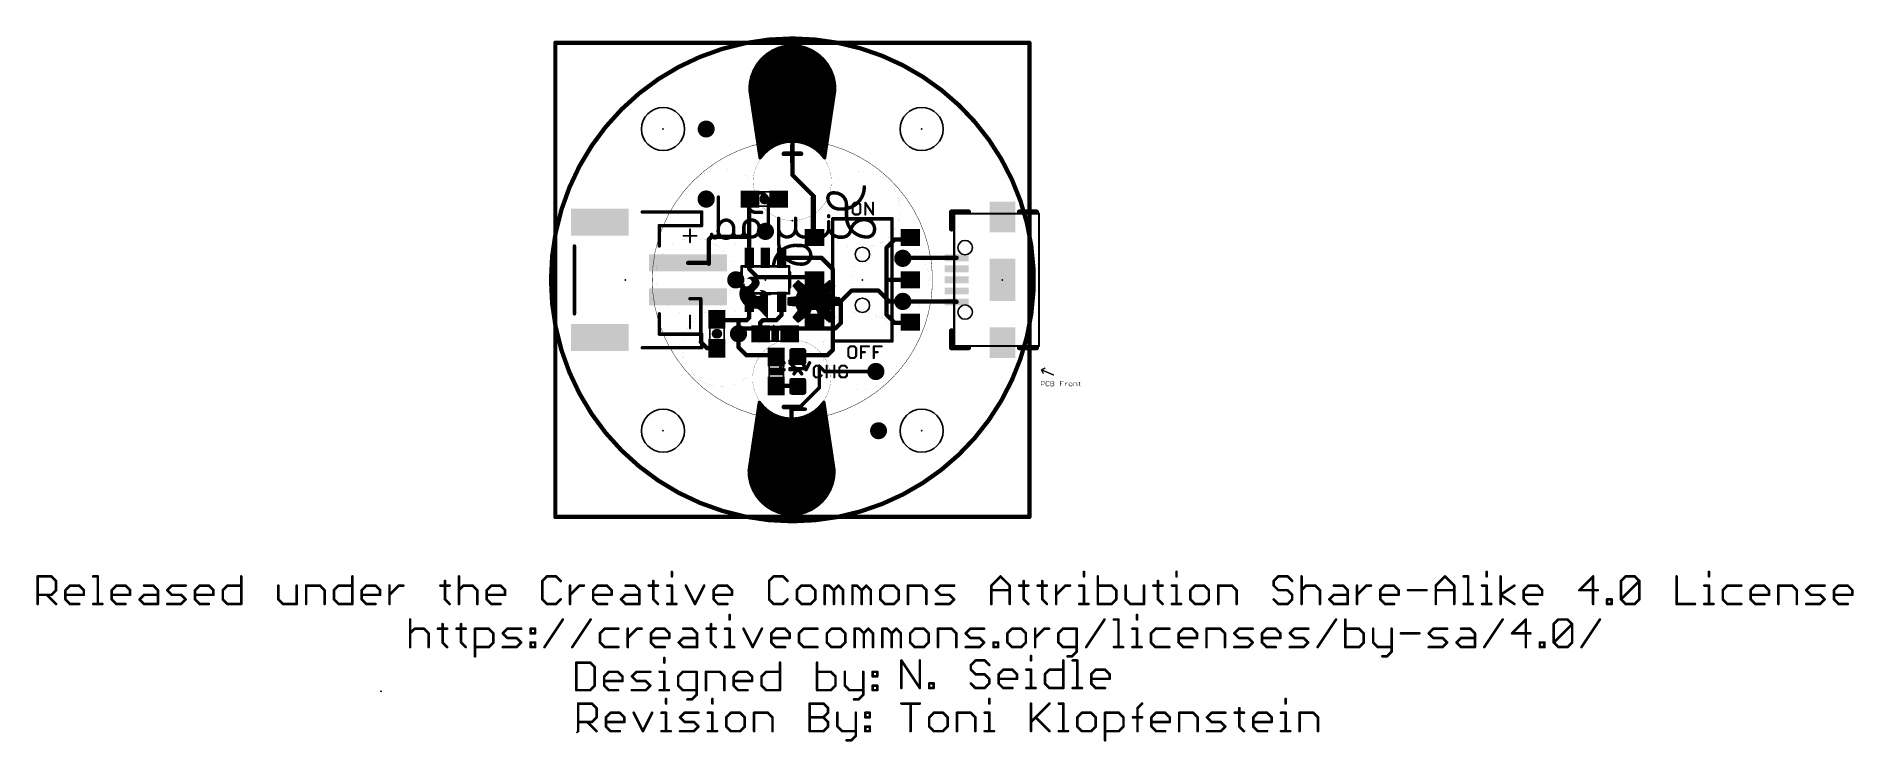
# Model space of a CAD drawing. Extents: x -45 to 63, y -30 to 12.
import ezdxf

# ---------------------------------------------------------------- set-up
doc = ezdxf.new("R2010")
doc.units = 0
for name, color, linetype in [('1', 12, 'CONTINUOUS'), ('16', 132, 'CONTINUOUS'), ('17', 110, 'CONTINUOUS'), ('18', 110, 'CONTINUOUS'), ('20', 53, 'CONTINUOUS'), ('21', 41, 'CONTINUOUS'), ('22', 40, 'CONTINUOUS'), ('23', 53, 'CONTINUOUS'), ('24', 53, 'CONTINUOUS'), ('49', 253, 'CONTINUOUS'), ('51', 53, 'CONTINUOUS')]:
    doc.layers.add(name, color=color, linetype=linetype)

# ---------------------------------------------------------------- blocks, each defined once
blk = doc.blocks.new('RECT')
blk.add_solid([(-0.5, -0.5), (0.5, -0.5), (-0.5, 0.5), (0.5, 0.5)])
blk = doc.blocks.new('RECT160000X160000R30')
at = {"const_width": 0.15}
blk.add_lwpolyline([(0.425, -0.35), (0.425, 0.35, 0.4142), (0.35, 0.425), (-0.35, 0.425, 0.4142), (-0.425, 0.35), (-0.425, -0.35, 0.4142), (-0.35, -0.425), (0.35, -0.425, 0.4142)], format="xyb", close=True, dxfattribs=at)
blk.add_solid([(-0.3754, -0.3754), (0.3754, -0.3754), (-0.3754, 0.3754), (0.3754, 0.3754)])
blk = doc.blocks.new('PIE')
at = {"const_width": 0.5}
blk.add_lwpolyline([(0, -0.25, 1), (0, 0.25, 1), (0, -0.25)], format="xyb", dxfattribs=at)
blk = doc.blocks.new('ROUNDP')
at = {"const_width": 0.5}
blk.add_lwpolyline([(0, -0.25, 1), (0, 0.25, 1), (0, -0.25)], format="xyb", dxfattribs=at)
blk = doc.blocks.new('ROUNDV')
at = {"const_width": 0.5}
blk.add_lwpolyline([(0, -0.25, 1), (0, 0.25, 1), (0, -0.25)], format="xyb", dxfattribs=at)

msp = doc.modelspace()

# ---------------------------------------------------------------- linework, layer by layer
at = {"layer": '1'}
for points, const_width in [([(-13.97, 11.43), (-13.97, -16.51)], 0.254), ([(13.97, 11.43), (-13.97, 11.43)], 0.254), ([(-1.4893, 10.7385), (-1.7884, 10.4727)], 0.2032), ([(-1.1522, 10.9543), (-1.4893, 10.7385)], 0.2032), ([(-1.4407, 10.7696), (1.4408, 10.7696)], 0.2032), ([(-0.7855, 11.1147), (-1.1522, 10.9543)], 0.2032), ([(-1.1099, 10.9728), (1.11, 10.9728)], 0.2032), ([(-0.3983, 11.2158), (-0.7855, 11.1147)], 0.2032), ([(-0.5506, 11.176), (0.5507, 11.176)], 0.2032), ([(0, 11.255), (-0.3983, 11.2158)], 0.2032), ([(0.3983, 11.2158), (0, 11.255)], 0.2032), ([(0.7855, 11.1147), (0.3983, 11.2158)], 0.2032), ([(1.1522, 10.9543), (0.7855, 11.1147)], 0.2032), ([(1.4893, 10.7386), (1.1522, 10.9543)], 0.2032), ([(1.7884, 10.4727), (1.4893, 10.7386)], 0.2032), ([(13.97, -16.51), (13.97, 11.43)], 0.254), ([(-2.2447, 9.8181), (-2.3906, 9.4454)], 0.2032), ([(-2.3495, 9.5504), (2.3495, 9.5504)], 0.2032), ([(-2.27, 9.7536), (2.27, 9.7536)], 0.2032), ([(-2.0423, 10.1634), (-2.2447, 9.8181)], 0.2032), ([(-2.1634, 9.9568), (2.1634, 9.9568)], 0.2032), ([(-2.0443, 10.16), (2.0443, 10.16)], 0.2032), ([(-1.7884, 10.4727), (-2.0423, 10.1634)], 0.2032), ([(-1.8783, 10.3632), (1.8784, 10.3632)], 0.2032), ([(-1.683, 10.5664), (1.683, 10.5664)], 0.2032), ([(2.0424, 10.1634), (1.7884, 10.4727)], 0.2032), ([(2.2447, 9.8181), (2.0424, 10.1634)], 0.2032), ([(2.3906, 9.4454), (2.2447, 9.8181)], 0.2032), ([(-2.4764, 9.0545), (-2.5, 8.655)], 0.2032), ([(-2.5, 8.655), (-1.9, 4.655)], 0.2032), ([(-2.4951, 8.7376), (2.4951, 8.7376)], 0.2032), ([(-2.4831, 8.9408), (2.4831, 8.9408)], 0.2032), ([(-2.4819, 8.5344), (2.4819, 8.5344)], 0.2032), ([(-2.3906, 9.4454), (-2.4764, 9.0545)], 0.2032), ([(-2.4568, 9.144), (2.4568, 9.144)], 0.2032), ([(-2.4122, 9.3472), (2.4122, 9.3472)], 0.2032), ([(1.9, 4.655), (2.5, 8.655)], 0.2032), ([(2.4764, 9.0545), (2.3906, 9.4454)], 0.2032), ([(2.5, 8.655), (2.4764, 9.0545)], 0.2032), ([(-2.4514, 8.3312), (2.4514, 8.3312)], 0.2032), ([(-2.4209, 8.128), (2.4209, 8.128)], 0.2032), ([(-2.3905, 7.9248), (2.3905, 7.9248)], 0.2032), ([(-2.36, 7.7216), (2.36, 7.7216)], 0.2032), ([(-2.3295, 7.5184), (2.3295, 7.5184)], 0.2032), ([(0, 3.6513), (0, 8.225)], 0.254), ([(-2.299, 7.3152), (2.299, 7.3152)], 0.2032), ([(-2.2686, 7.112), (2.2686, 7.112)], 0.2032), ([(-2.2381, 6.9088), (2.2381, 6.9088)], 0.2032), ([(-2.2076, 6.7056), (2.2076, 6.7056)], 0.2032), ([(-2.1771, 6.5024), (2.1771, 6.5024)], 0.2032), ([(-2.1466, 6.2992), (2.1466, 6.2992)], 0.2032), ([(-2.1162, 6.096), (2.1162, 6.096)], 0.2032), ([(-2.0857, 5.8928), (2.0857, 5.8928)], 0.2032), ([(-2.0552, 5.6896), (2.0552, 5.6896)], 0.2032), ([(-2.0247, 5.4864), (-0.8261, 5.4864)], 0.2032), ([(-1.9942, 5.2832), (-1.2297, 5.2832)], 0.2032), ([(-1.3853, 5.1856), (-1.0712, 5.3827)], 0.2032), ([(-1.0712, 5.3827), (-0.7298, 5.5272)], 0.2032), ([(-0.7298, 5.5272), (-0.3696, 5.6154)], 0.2032), ([(-0.3696, 5.6154), (0, 5.645)], 0.2032), ([(0, 5.645), (0.3696, 5.6154)], 0.2032), ([(0.3696, 5.6154), (0.7298, 5.5272)], 0.2032), ([(0.7298, 5.5272), (1.0712, 5.3827)], 0.2032), ([(0.8261, 5.4864), (2.0247, 5.4864)], 0.2032), ([(1.0712, 5.3827), (1.3853, 5.1856)], 0.2032), ([(1.2297, 5.2832), (1.9942, 5.2832)], 0.2032), ([(-1.9638, 5.08), (-1.5056, 5.08)], 0.2032), ([(-1.9333, 4.8768), (-1.7169, 4.8768)], 0.2032), ([(-1.9028, 4.6736), (-1.8846, 4.6736)], 0.2032), ([(-1.9, 4.655), (-1.6639, 4.9409)], 0.2032), ([(-1.6639, 4.9409), (-1.3853, 5.1856)], 0.2032), ([(1.3853, 5.1856), (1.6639, 4.9409)], 0.2032), ([(1.5055, 5.08), (1.9638, 5.08)], 0.2032), ([(1.6639, 4.9409), (1.9, 4.655)], 0.2032), ([(1.7169, 4.8768), (1.9333, 4.8768)], 0.2032), ([(1.8846, 4.6736), (1.9028, 4.6736)], 0.2032), ([(0, 3.6513), (1.27, 2.3813)], 0.254), ([(-2.5375, 2.186), (-2.501, 2.2225)], 0.254), ([(-2.5375, 0), (-2.5375, 2.186)], 0.254), ([(1.27, 2.3813), (1.27, -0.0075)], 0.254), ([(-4.9213, -0.1588), (-4.7625, 0)], 0.254), ([(-4.7625, 0), (-2.5375, 0)], 0.254), ([(-2.5375, -1.2399), (-2.5375, 0)], 0.254), ([(1.27, -0.0075), (1.3025, -0.04)], 0.254), ([(6.8338, -0.1588), (6.9525, -0.04)], 0.254), ([(-4.9213, -1.5875), (-4.9213, -0.1588)], 0.254), ([(5.5563, -0.635), (6.0325, -0.1588)], 0.254), ([(5.5563, -0.635), (5.5563, -2.54)], 0.254), ([(6.0325, -0.1588), (6.8338, -0.1588)], 0.254), ([(-4.9688, -1.54), (-6.1425, -1.54)], 0.254), ([(-4.9688, -1.54), (-4.9213, -1.5875)], 0.254), ([(-2.5375, -1.2399), (-2.5375, -1.9075)], 0.254), ([(-2.5375, -1.9075), (-2.0638, -2.3813)], 0.254), ([(-0.6375, -1.2399), (1.7162, -1.2399)], 0.254), ([(2.3813, -1.905), (1.7162, -1.2399)], 0.254), ([(2.3813, -6.6675), (2.3813, -1.905)], 0.254), ([(6.5388, -1.24), (6.5088, -1.27)], 0.254), ([(9.6825, -1.24), (6.5388, -1.24)], 0.254), ([(-2.0638, -2.3813), (1.1438, -2.3813)], 0.254), ([(0.985, -2.8575), (1.3025, -2.54)], 0.254), ([(1.1438, -2.3813), (1.3025, -2.54)], 0.254), ([(6.9525, -2.54), (5.5563, -2.54)], 0.254), ([(5.5563, -2.54), (5.5563, -4.6037)], 0.254), ([(-6.0313, -3.6513), (-6.0325, -3.6513)], 0.2032), ([(-5.3975, -3.6513), (-6.0313, -3.6513)], 0.2032), ([(-5.3975, -6.1913), (-5.3975, -3.6513)], 0.2032), ([(-2.5375, -3.8401), (-2.5375, -4.76)], 0.254), ([(-0.635, -3.8426), (-0.6375, -3.8401)], 0.254), ([(-0.635, -4.6037), (-0.635, -3.8426)], 0.254), ([(6.5088, -3.81), (9.6525, -3.81)], 0.254), ([(9.6525, -3.81), (9.6825, -3.84)], 0.254), ([(-4.3887, -4.9213), (-4.445, -4.865)], 0.254), ([(-3.175, -4.9213), (-4.3887, -4.9213)], 0.254), ([(-2.6987, -4.9213), (-3.175, -4.9213)], 0.254), ([(-3.175, -4.9213), (-3.175, -5.715)], 0.254), ([(-2.5375, -4.76), (-2.6987, -4.9213)], 0.254), ([(-1.7463, -4.9213), (-1.905, -5.08)], 0.254), ([(-1.905, -5.08), (-1.905, -5.676)], 0.254), ([(-0.9525, -4.9213), (-1.7463, -4.9213)], 0.254), ([(-0.635, -4.6037), (-0.9525, -4.9213)], 0.254), ([(5.5563, -4.6037), (6.0325, -5.08)], 0.254), ([(6.0325, -5.08), (6.9125, -5.08)], 0.254), ([(6.9125, -5.08), (6.9525, -5.04)], 0.254), ([(-5.0238, -6.565), (-5.3975, -6.1913)], 0.254), ([(-3.175, -6.5088), (-3.175, -5.715)], 0.254), ([(-2.6987, -6.985), (-3.175, -6.5088)], 0.254), ([(-1.905, -5.676), (-1.866, -5.715)], 0.254), ([(-4.445, -6.565), (-5.0238, -6.565)], 0.254), ([(-2.6987, -6.985), (-1.055, -6.985)], 0.254), ([(-1.055, -6.985), (-0.9525, -7.0875)], 0.254), ([(0.393, -6.985), (0.3175, -7.0605)], 0.254), ([(2.0638, -6.985), (0.393, -6.985)], 0.254), ([(2.3813, -6.6675), (2.0638, -6.985)], 0.254), ([(-0.9525, -8.7875), (0.2905, -8.7875)], 0.254), ([(0.2905, -8.7875), (0.3175, -8.8145)], 0.254), ([(-1.9445, -9.7604), (-2.5445, -13.7604)], 0.2032), ([(-2.0958, -10.7696), (2.0069, -10.7696)], 0.2032), ([(-2.0654, -10.5664), (-0.9306, -10.5664)], 0.2032), ([(-2.0349, -10.3632), (-1.3147, -10.3632)], 0.2032), ([(-2.0044, -10.16), (-1.5789, -10.16)], 0.2032), ([(-1.9739, -9.9568), (-1.7823, -9.9568)], 0.2032), ([(-1.7084, -10.0463), (-1.9445, -9.7604)], 0.2032), ([(-1.4298, -10.291), (-1.7084, -10.0463)], 0.2032), ([(-1.1157, -10.4881), (-1.4298, -10.291)], 0.2032), ([(-0.7742, -10.6326), (-1.1157, -10.4881)], 0.2032), ([(-0.4141, -10.7208), (-0.7742, -10.6326)], 0.2032), ([(-0.0445, -10.7504), (-0.4141, -10.7208)], 0.2032), ([(-0.0445, -10.2045), (-0.0445, -11.3856)], 0.254), ([(-0.0445, -10.2045), (0, -10.16)], 0.2032), ([(0.3252, -10.7208), (-0.0445, -10.7504)], 0.2032), ([(0, -10.16), (0.762, -10.16)], 0.2032), ([(0.6853, -10.6326), (0.3252, -10.7208)], 0.2032), ([(1.0268, -10.4881), (0.6853, -10.6326)], 0.2032), ([(0.8417, -10.5664), (1.9765, -10.5664)], 0.2032), ([(1.3409, -10.291), (1.0268, -10.4881)], 0.2032), ([(1.2258, -10.3632), (1.946, -10.3632)], 0.2032), ([(1.6195, -10.0463), (1.3409, -10.291)], 0.2032), ([(1.49, -10.16), (1.9155, -10.16)], 0.2032), ([(1.8556, -9.7604), (1.6195, -10.0463)], 0.2032), ([(1.6934, -9.9568), (1.885, -9.9568)], 0.2032), ([(2.4556, -13.7604), (1.8556, -9.7604)], 0.2032), ([(-2.2482, -11.7856), (2.1593, -11.7856)], 0.2032), ([(-2.2178, -11.5824), (2.1288, -11.5824)], 0.2032), ([(-2.1873, -11.3792), (2.0984, -11.3792)], 0.2032), ([(-2.1568, -11.176), (2.0679, -11.176)], 0.2032), ([(-2.1263, -10.9728), (2.0374, -10.9728)], 0.2032), ([(-0.0445, -11.3856), (0, -11.43)], 0.254), ([(0, -13.286), (0, -11.43)], 0.2032), ([(-2.4006, -12.8016), (2.3117, -12.8016)], 0.2032), ([(-2.3702, -12.5984), (2.2813, -12.5984)], 0.2032), ([(-2.3397, -12.3952), (2.2508, -12.3952)], 0.2032), ([(-2.3092, -12.192), (2.2203, -12.192)], 0.2032), ([(-2.2787, -11.9888), (2.1898, -11.9888)], 0.2032), ([(-2.5445, -13.7604), (-2.5209, -14.1599)], 0.2032), ([(-2.5411, -13.8176), (2.4522, -13.8176)], 0.2032), ([(-2.5291, -14.0208), (2.4402, -14.0208)], 0.2032), ([(-2.5226, -13.6144), (2.4337, -13.6144)], 0.2032), ([(-2.4921, -13.4112), (2.4032, -13.4112)], 0.2032), ([(-2.4616, -13.208), (2.3727, -13.208)], 0.2032), ([(-2.4311, -13.0048), (2.3422, -13.0048)], 0.2032), ([(0, -13.286), (-0.0445, -13.3304)], 0.254), ([(2.432, -14.1599), (2.4556, -13.7604)], 0.2032), ([(-2.5209, -14.1599), (-2.4351, -14.5508)], 0.2032), ([(-2.5068, -14.224), (2.4179, -14.224)], 0.2032), ([(-2.4622, -14.4272), (2.3733, -14.4272)], 0.2032), ([(-2.4351, -14.5508), (-2.2892, -14.9235)], 0.2032), ([(-2.4039, -14.6304), (2.315, -14.6304)], 0.2032), ([(-2.3244, -14.8336), (2.2354, -14.8336)], 0.2032), ([(-2.2892, -14.9235), (-2.0868, -15.2688)], 0.2032), ([(-2.2228, -15.0368), (2.1338, -15.0368)], 0.2032), ([(1.9979, -15.2688), (2.2003, -14.9235)], 0.2032), ([(2.2003, -14.9235), (2.3462, -14.5508)], 0.2032), ([(2.3462, -14.5508), (2.432, -14.1599)], 0.2032), ([(-2.1037, -15.24), (2.0147, -15.24)], 0.2032), ([(-2.0868, -15.2688), (-1.8329, -15.5781)], 0.2032), ([(-1.9436, -15.4432), (1.8547, -15.4432)], 0.2032), ([(-1.8329, -15.5781), (-1.5337, -15.844)], 0.2032), ([(-1.7561, -15.6464), (1.6671, -15.6464)], 0.2032), ([(-1.5337, -15.844), (-1.1967, -16.0597)], 0.2032), ([(-1.5249, -15.8496), (1.436, -15.8496)], 0.2032), ([(-1.2075, -16.0528), (1.1185, -16.0528)], 0.2032), ([(-1.1967, -16.0597), (-0.83, -16.2201)], 0.2032), ([(0.7411, -16.2201), (1.1077, -16.0597)], 0.2032), ([(1.1077, -16.0597), (1.4448, -15.8439)], 0.2032), ([(1.4448, -15.8439), (1.744, -15.5781)], 0.2032), ([(1.744, -15.5781), (1.9979, -15.2688)], 0.2032), ([(-13.97, -16.51), (13.97, -16.51)], 0.254), ([(-0.83, -16.2201), (-0.4427, -16.3212)], 0.2032), ([(-0.6925, -16.256), (0.6035, -16.256)], 0.2032), ([(-0.4427, -16.3212), (-0.0445, -16.3604)], 0.2032), ([(-0.0445, -16.3604), (0.3538, -16.3212)], 0.2032), ([(0.3538, -16.3212), (0.7411, -16.2201)], 0.2032)]:
    msp.add_lwpolyline(points, dxfattribs=dict(at, const_width=const_width))
for points, const_width in [([(-13.9065, 11.43, 1), (-14.0335, 11.43)], 0.127), ([(-13.97, 11.4935, 1), (-13.97, 11.3665)], 0.127), ([(-1.5166, 10.7813, 1), (-1.4619, 10.6958)], 0.1016), ([(-1.4555, 10.7006, 1), (-1.523, 10.7765)], 0.1016), ([(-1.4407, 10.8204, 1), (-1.4407, 10.7188)], 0.1016), ([(-1.1725, 11.0009, 1), (-1.1318, 10.9078)], 0.1016), ([(-1.1248, 10.9115, 1), (-1.1796, 10.9971)], 0.1016), ([(-1.1099, 11.0236, 1), (-1.1099, 10.922)], 0.1016), ([(-0.7983, 11.1639, 1), (-0.7727, 11.0655)], 0.1016), ([(-0.7652, 11.0682, 1), (-0.8059, 11.1612)], 0.1016), ([(-0.5506, 11.2268, 1), (-0.5506, 11.1252)], 0.1016), ([(-0.4033, 11.2663, 1), (-0.3933, 11.1652)], 0.1016), ([(-0.3855, 11.1666, 1), (-0.4111, 11.2649)], 0.1016), ([(0.005, 11.3056, 1), (-0.005, 11.2044)], 0.1016), ([(0.005, 11.2044, 1), (-0.005, 11.3056)], 0.1016), ([(0.4111, 11.2649, 1), (0.3855, 11.1666)], 0.1016), ([(0.3933, 11.1652, 1), (0.4033, 11.2663)], 0.1016), ([(0.5507, 11.1252, 1), (0.5507, 11.2268)], 0.1016), ([(0.8059, 11.1613, 1), (0.7652, 11.0682)], 0.1016), ([(0.7727, 11.0656, 1), (0.7984, 11.1639)], 0.1016), ([(1.1796, 10.9971, 1), (1.1248, 10.9116)], 0.1016), ([(1.11, 10.922, 1), (1.11, 11.0236)], 0.1016), ([(1.1318, 10.9078, 1), (1.1726, 11.0009)], 0.1016), ([(1.523, 10.7765, 1), (1.4555, 10.7006)], 0.1016), ([(1.4408, 10.7188, 1), (1.4408, 10.8204)], 0.1016), ([(1.4619, 10.6958, 1), (1.5167, 10.7814)], 0.1016), ([(14.0335, 11.43, 1), (13.9065, 11.43)], 0.127), ([(13.97, 11.3665, 1), (13.97, 11.4935)], 0.127), ([(-2.3495, 9.6012, 1), (-2.3495, 9.4996)], 0.1016), ([(-2.27, 9.8044, 1), (-2.27, 9.7028)], 0.1016), ([(-2.2885, 9.8438, 1), (-2.2009, 9.7924)], 0.1016), ([(-2.1974, 9.7996, 1), (-2.292, 9.8366)], 0.1016), ([(-2.1634, 10.0076, 1), (-2.1634, 9.906)], 0.1016), ([(-2.0443, 10.2108, 1), (-2.0443, 10.1092)], 0.1016), ([(-2.0816, 10.1956, 1), (-2.0031, 10.1311)], 0.1016), ([(-1.9985, 10.1377, 1), (-2.0861, 10.189)], 0.1016), ([(-1.8783, 10.414, 1), (-1.8783, 10.3124)], 0.1016), ([(-1.8222, 10.5107, 1), (-1.7547, 10.4347)], 0.1016), ([(-1.7492, 10.4405, 1), (-1.8277, 10.5049)], 0.1016), ([(-1.683, 10.6172, 1), (-1.683, 10.5156)], 0.1016), ([(1.683, 10.5156, 1), (1.683, 10.6172)], 0.1016), ([(1.8277, 10.505, 1), (1.7492, 10.4405)], 0.1016), ([(1.7547, 10.4348, 1), (1.8222, 10.5107)], 0.1016), ([(1.8784, 10.3124, 1), (1.8784, 10.414)], 0.1016), ([(2.0862, 10.1891, 1), (1.9985, 10.1377)], 0.1016), ([(2.0031, 10.1311, 1), (2.0816, 10.1956)], 0.1016), ([(2.0443, 10.1092, 1), (2.0443, 10.2108)], 0.1016), ([(2.1634, 9.906, 1), (2.1634, 10.0076)], 0.1016), ([(2.292, 9.8366, 1), (2.1974, 9.7996)], 0.1016), ([(2.2009, 9.7924, 1), (2.2886, 9.8438)], 0.1016), ([(2.27, 9.7028, 1), (2.27, 9.8044)], 0.1016), ([(2.3495, 9.4996, 1), (2.3495, 9.6012)], 0.1016), ([(-2.4498, 8.6625, 1), (-2.5502, 8.6475)], 0.1016), ([(-2.5507, 8.658, 1), (-2.4493, 8.652)], 0.1016), ([(-2.4951, 8.7884, 1), (-2.4951, 8.6868)], 0.1016), ([(-2.4831, 8.9916, 1), (-2.4831, 8.89)], 0.1016), ([(-2.4819, 8.5852, 1), (-2.4819, 8.4836)], 0.1016), ([(-2.526, 9.0654, 1), (-2.4268, 9.0436)], 0.1016), ([(-2.4257, 9.0515, 1), (-2.5271, 9.0575)], 0.1016), ([(-2.4568, 9.1948, 1), (-2.4568, 9.0932)], 0.1016), ([(-2.4122, 9.398, 1), (-2.4122, 9.2964)], 0.1016), ([(-2.4379, 9.4639, 1), (-2.3433, 9.4269)], 0.1016), ([(-2.341, 9.4345, 1), (-2.4402, 9.4563)], 0.1016), ([(2.4402, 9.4563, 1), (2.341, 9.4345)], 0.1016), ([(2.3433, 9.4269, 1), (2.4379, 9.4639)], 0.1016), ([(2.4122, 9.2964, 1), (2.4122, 9.398)], 0.1016), ([(2.5271, 9.0575, 1), (2.4257, 9.0515)], 0.1016), ([(2.4268, 9.0436, 1), (2.526, 9.0654)], 0.1016), ([(2.4493, 8.652, 1), (2.5507, 8.658)], 0.1016), ([(2.5502, 8.6475, 1), (2.4498, 8.6625)], 0.1016), ([(2.4568, 9.0932, 1), (2.4568, 9.1948)], 0.1016), ([(2.4819, 8.4836, 1), (2.4819, 8.5852)], 0.1016), ([(2.4831, 8.89, 1), (2.4831, 8.9916)], 0.1016), ([(2.4951, 8.6868, 1), (2.4951, 8.7884)], 0.1016), ([(-2.4514, 8.382, 1), (-2.4514, 8.2804)], 0.1016), ([(-2.4209, 8.1788, 1), (-2.4209, 8.0772)], 0.1016), ([(-2.3905, 7.9756, 1), (-2.3905, 7.874)], 0.1016), ([(-2.36, 7.7724, 1), (-2.36, 7.6708)], 0.1016), ([(-2.3295, 7.5692, 1), (-2.3295, 7.4676)], 0.1016), ([(0.0635, 8.225, 1), (-0.0635, 8.225)], 0.127), ([(2.3295, 7.4676, 1), (2.3295, 7.5692)], 0.1016), ([(2.36, 7.6708, 1), (2.36, 7.7724)], 0.1016), ([(2.3905, 7.874, 1), (2.3905, 7.9756)], 0.1016), ([(2.4209, 8.0772, 1), (2.4209, 8.1788)], 0.1016), ([(2.4514, 8.2804, 1), (2.4514, 8.382)], 0.1016), ([(-2.299, 7.366, 1), (-2.299, 7.2644)], 0.1016), ([(-2.2686, 7.1628, 1), (-2.2686, 7.0612)], 0.1016), ([(-2.2381, 6.9596, 1), (-2.2381, 6.858)], 0.1016), ([(-2.2076, 6.7564, 1), (-2.2076, 6.6548)], 0.1016), ([(-2.1771, 6.5532, 1), (-2.1771, 6.4516)], 0.1016), ([(2.1771, 6.4516, 1), (2.1771, 6.5532)], 0.1016), ([(2.2076, 6.6548, 1), (2.2076, 6.7564)], 0.1016), ([(2.2381, 6.858, 1), (2.2381, 6.9596)], 0.1016), ([(2.2686, 7.0612, 1), (2.2686, 7.1628)], 0.1016), ([(2.299, 7.2644, 1), (2.299, 7.366)], 0.1016), ([(-2.1466, 6.35, 1), (-2.1466, 6.2484)], 0.1016), ([(-2.1162, 6.1468, 1), (-2.1162, 6.0452)], 0.1016), ([(-2.0857, 5.9436, 1), (-2.0857, 5.842)], 0.1016), ([(-2.0552, 5.7404, 1), (-2.0552, 5.6388)], 0.1016), ([(-2.0247, 5.5372, 1), (-2.0247, 5.4356)], 0.1016), ([(-1.9942, 5.334, 1), (-1.9942, 5.2324)], 0.1016), ([(-1.2297, 5.2324, 1), (-1.2297, 5.334)], 0.1016), ([(-1.091, 5.4294, 1), (-1.0514, 5.3359)], 0.1016), ([(-1.0442, 5.3396, 1), (-1.0982, 5.4257)], 0.1016), ([(-0.8261, 5.4356, 1), (-0.8261, 5.5372)], 0.1016), ([(-0.7418, 5.5765, 1), (-0.7177, 5.4778)], 0.1016), ([(-0.71, 5.4804, 1), (-0.7495, 5.5739)], 0.1016), ([(-0.3737, 5.666, 1), (-0.3655, 5.5647)], 0.1016), ([(-0.3575, 5.566, 1), (-0.3817, 5.6647)], 0.1016), ([(0.0041, 5.6956, 1), (-0.0041, 5.5944)], 0.1016), ([(0.0041, 5.5944, 1), (-0.0041, 5.6956)], 0.1016), ([(0.3817, 5.6647, 1), (0.3575, 5.566)], 0.1016), ([(0.3655, 5.5647, 1), (0.3737, 5.666)], 0.1016), ([(0.7495, 5.5739, 1), (0.71, 5.4804)], 0.1016), ([(0.7177, 5.4778, 1), (0.7418, 5.5765)], 0.1016), ([(0.8261, 5.5372, 1), (0.8261, 5.4356)], 0.1016), ([(1.0982, 5.4257, 1), (1.0442, 5.3396)], 0.1016), ([(1.0514, 5.3359, 1), (1.091, 5.4294)], 0.1016), ([(1.2297, 5.334, 1), (1.2297, 5.2324)], 0.1016), ([(1.9942, 5.2324, 1), (1.9942, 5.334)], 0.1016), ([(2.0247, 5.4356, 1), (2.0247, 5.5372)], 0.1016), ([(2.0552, 5.6388, 1), (2.0552, 5.7404)], 0.1016), ([(2.0857, 5.842, 1), (2.0857, 5.9436)], 0.1016), ([(2.1162, 6.0452, 1), (2.1162, 6.1468)], 0.1016), ([(2.1466, 6.2484, 1), (2.1466, 6.35)], 0.1016), ([(-1.9638, 5.1308, 1), (-1.9638, 5.0292)], 0.1016), ([(-1.9333, 4.9276, 1), (-1.9333, 4.826)], 0.1016), ([(-1.9028, 4.7244, 1), (-1.9028, 4.6228)], 0.1016), ([(-1.9392, 4.6873, 1), (-1.8608, 4.6227)], 0.1016), ([(-1.9502, 4.6475, 1), (-1.8498, 4.6625)], 0.1016), ([(-1.8846, 4.6228, 1), (-1.8846, 4.7244)], 0.1016), ([(-1.7169, 4.826, 1), (-1.7169, 4.9276)], 0.1016), ([(-1.6975, 4.9791, 1), (-1.6304, 4.9028)], 0.1016), ([(-1.6248, 4.9086, 1), (-1.7031, 4.9733)], 0.1016), ([(-1.5056, 5.0292, 1), (-1.5056, 5.1308)], 0.1016), ([(-1.4123, 5.2286, 1), (-1.3583, 5.1425)], 0.1016), ([(-1.3518, 5.1474, 1), (-1.4188, 5.2238)], 0.1016), ([(1.4188, 5.2238, 1), (1.3518, 5.1474)], 0.1016), ([(1.3583, 5.1425, 1), (1.4123, 5.2286)], 0.1016), ([(1.5055, 5.1308, 1), (1.5055, 5.0292)], 0.1016), ([(1.7031, 4.9733, 1), (1.6248, 4.9086)], 0.1016), ([(1.6304, 4.9028, 1), (1.6975, 4.9791)], 0.1016), ([(1.7169, 4.9276, 1), (1.7169, 4.826)], 0.1016), ([(1.8846, 4.7244, 1), (1.8846, 4.6228)], 0.1016), ([(1.8498, 4.6625, 1), (1.9502, 4.6475)], 0.1016), ([(1.8608, 4.6227, 1), (1.9392, 4.6873)], 0.1016), ([(1.9028, 4.6228, 1), (1.9028, 4.7244)], 0.1016), ([(1.9333, 4.826, 1), (1.9333, 4.9276)], 0.1016), ([(1.9638, 5.0292, 1), (1.9638, 5.1308)], 0.1016), ([(0.0449, 3.6962, 1), (-0.0449, 3.6063)], 0.127), ([(-0.0635, 3.6513, 1), (0.0635, 3.6513)], 0.127), ([(-2.474, 2.186, 1), (-2.601, 2.186)], 0.127), ([(-2.5824, 2.2309, 1), (-2.4926, 2.1411)], 0.127), ([(-2.4561, 2.1776, 1), (-2.5459, 2.2674)], 0.127), ([(1.3335, 2.3813, 1), (1.2065, 2.3813)], 0.127), ([(1.2251, 2.3363, 1), (1.3149, 2.4262)], 0.127), ([(-4.7625, 0.0635, 1), (-4.7625, -0.0635)], 0.127), ([(-4.7176, -0.0449, 1), (-4.8074, 0.0449)], 0.127), ([(-2.474, 0, 1), (-2.601, 0)], 0.127), ([(-2.601, 0, 1), (-2.474, 0)], 0.127), ([(-2.5375, -0.0635, 1), (-2.5375, 0.0635)], 0.127), ([(1.3149, 0.0374, 1), (1.2251, -0.0524)], 0.127), ([(1.2065, -0.0075, 1), (1.3335, -0.0075)], 0.127), ([(1.2576, -0.0849, 1), (1.3474, 0.0049)], 0.127), ([(6.9974, -0.0849, 1), (6.9076, 0.0049)], 0.127), ([(-4.8578, -0.1588, 1), (-4.9848, -0.1588)], 0.127), ([(-4.9662, -0.1138, 1), (-4.8763, -0.2037)], 0.127), ([(5.5113, -0.5901, 1), (5.6012, -0.6799)], 0.127), ([(5.6198, -0.635, 1), (5.4928, -0.635)], 0.127), ([(6.0325, -0.0953, 1), (6.0325, -0.2223)], 0.127), ([(6.0774, -0.2037, 1), (5.9876, -0.1138)], 0.127), ([(6.7888, -0.1138, 1), (6.8787, -0.2037)], 0.127), ([(6.8338, -0.2223, 1), (6.8338, -0.0953)], 0.127), ([(-6.1425, -1.4765, 1), (-6.1425, -1.6035)], 0.127), ([(-4.9238, -1.4951, 1), (-5.0137, -1.5849)], 0.127), ([(-4.9848, -1.5875, 1), (-4.8578, -1.5875)], 0.127), ([(-4.9688, -1.6035, 1), (-4.9688, -1.4765)], 0.127), ([(-4.9662, -1.6324, 1), (-4.8763, -1.5426)], 0.127), ([(-2.474, -1.2399, 1), (-2.601, -1.2399)], 0.127), ([(-2.601, -1.2399, 1), (-2.474, -1.2399)], 0.127), ([(-2.4926, -1.8626, 1), (-2.5824, -1.9524)], 0.127), ([(-2.601, -1.9075, 1), (-2.474, -1.9075)], 0.127), ([(-0.6375, -1.1764, 1), (-0.6375, -1.3034)], 0.127), ([(1.7611, -1.195, 1), (1.6712, -1.2848)], 0.127), ([(1.7162, -1.3034, 1), (1.7162, -1.1764)], 0.127), ([(2.4447, -1.905, 1), (2.3178, -1.905)], 0.127), ([(2.3363, -1.9499, 1), (2.4262, -1.8601)], 0.127), ([(6.4638, -1.2251, 1), (6.5537, -1.3149)], 0.127), ([(6.5388, -1.1765, 1), (6.5388, -1.3035)], 0.127), ([(6.5837, -1.2849, 1), (6.4938, -1.1951)], 0.127), ([(9.6825, -1.3035, 1), (9.6825, -1.1765)], 0.127), ([(-2.0638, -2.3178, 1), (-2.0638, -2.4447)], 0.127), ([(-2.1087, -2.4262, 1), (-2.0188, -2.3363)], 0.127), ([(0.9401, -2.8126, 1), (1.0299, -2.9024)], 0.127), ([(1.1887, -2.3363, 1), (1.0988, -2.4262)], 0.127), ([(1.1438, -2.4447, 1), (1.1438, -2.3178)], 0.127), ([(1.3474, -2.5849, 1), (1.2576, -2.4951)], 0.127), ([(1.2576, -2.5849, 1), (1.3474, -2.4951)], 0.127), ([(5.5563, -2.4765, 1), (5.5563, -2.6035)], 0.127), ([(5.6198, -2.54, 1), (5.4928, -2.54)], 0.127), ([(5.4928, -2.54, 1), (5.6198, -2.54)], 0.127), ([(6.9525, -2.6035, 1), (6.9525, -2.4765)], 0.127), ([(-6.0325, -3.6004, 1), (-6.0325, -3.7021)], 0.1016), ([(-6.0313, -3.6004, 1), (-6.0313, -3.7021)], 0.1016), ([(-6.0313, -3.7021, 1), (-6.0313, -3.6004)], 0.1016), ([(-5.3467, -3.6513, 1), (-5.4483, -3.6513)], 0.1016), ([(-5.3975, -3.7021, 1), (-5.3975, -3.6004)], 0.1016), ([(-2.474, -3.8401, 1), (-2.601, -3.8401)], 0.127), ([(-0.5926, -3.7952, 1), (-0.6824, -3.885)], 0.127), ([(-0.5715, -3.8426, 1), (-0.6985, -3.8426)], 0.127), ([(-0.6799, -3.8875, 1), (-0.5901, -3.7977)], 0.127), ([(6.5088, -3.7465, 1), (6.5088, -3.8735)], 0.127), ([(9.6974, -3.7651, 1), (9.6076, -3.8549)], 0.127), ([(9.6376, -3.8849, 1), (9.7274, -3.7951)], 0.127), ([(9.6525, -3.8735, 1), (9.6525, -3.7465)], 0.127), ([(-4.4001, -4.8201, 1), (-4.4899, -4.9099)], 0.127), ([(-4.3887, -4.8578, 1), (-4.3887, -4.9848)], 0.127), ([(-4.4337, -4.9662, 1), (-4.3438, -4.8763)], 0.127), ([(-3.175, -4.8578, 1), (-3.175, -4.9848)], 0.127), ([(-3.1115, -4.9213, 1), (-3.2385, -4.9213)], 0.127), ([(-3.175, -4.9848, 1), (-3.175, -4.8578)], 0.127), ([(-2.7437, -4.8763, 1), (-2.6538, -4.9662)], 0.127), ([(-2.6987, -4.9848, 1), (-2.6987, -4.8578)], 0.127), ([(-2.601, -4.76, 1), (-2.474, -4.76)], 0.127), ([(-2.4926, -4.8049, 1), (-2.5824, -4.7151)], 0.127), ([(-1.8415, -5.08, 1), (-1.9685, -5.08)], 0.127), ([(-1.9499, -5.0351, 1), (-1.8601, -5.1249)], 0.127), ([(-1.7463, -4.8578, 1), (-1.7463, -4.9848)], 0.127), ([(-1.7013, -4.9662, 1), (-1.7912, -4.8763)], 0.127), ([(-0.9974, -4.8763, 1), (-0.9076, -4.9662)], 0.127), ([(-0.9525, -4.9848, 1), (-0.9525, -4.8578)], 0.127), ([(-0.6985, -4.6037, 1), (-0.5715, -4.6037)], 0.127), ([(-0.5901, -4.6487, 1), (-0.6799, -4.5588)], 0.127), ([(5.6012, -4.5588, 1), (5.5113, -4.6487)], 0.127), ([(5.4928, -4.6037, 1), (5.6198, -4.6037)], 0.127), ([(6.0325, -5.0165, 1), (6.0325, -5.1435)], 0.127), ([(5.9876, -5.1249, 1), (6.0774, -5.0351)], 0.127), ([(6.8676, -5.0351, 1), (6.9574, -5.1249)], 0.127), ([(6.9974, -5.0849, 1), (6.9076, -4.9951)], 0.127), ([(6.9125, -5.1435, 1), (6.9125, -5.0165)], 0.127), ([(-5.3526, -6.1463, 1), (-5.4424, -6.2362)], 0.127), ([(-5.4483, -6.1913, 1), (-5.3467, -6.1913)], 0.1016), ([(-3.1115, -5.715, 1), (-3.2385, -5.715)], 0.127), ([(-3.2385, -5.715, 1), (-3.1115, -5.715)], 0.127), ([(-3.1301, -6.4638, 1), (-3.2199, -6.5537)], 0.127), ([(-1.8601, -5.6311, 1), (-1.9499, -5.7209)], 0.127), ([(-1.9685, -5.676, 1), (-1.8415, -5.676)], 0.127), ([(-1.9109, -5.7599, 1), (-1.8211, -5.6701)], 0.127), ([(-5.0238, -6.5015, 1), (-5.0238, -6.6285)], 0.127), ([(-5.0687, -6.6099, 1), (-4.9788, -6.5201)], 0.127), ([(-4.445, -6.6285, 1), (-4.445, -6.5015)], 0.127), ([(-3.2385, -6.5088, 1), (-3.1115, -6.5088)], 0.127), ([(-2.6987, -6.9215, 1), (-2.6987, -7.0485)], 0.127), ([(-2.7437, -7.0299, 1), (-2.6538, -6.9401)], 0.127), ([(-1.0101, -6.9401, 1), (-1.0999, -7.0299)], 0.127), ([(-1.055, -7.0485, 1), (-1.055, -6.9215)], 0.127), ([(-0.9974, -7.1324, 1), (-0.9076, -7.0426)], 0.127), ([(0.2726, -7.0156, 1), (0.3624, -7.1054)], 0.127), ([(0.393, -6.9215, 1), (0.393, -7.0485)], 0.127), ([(0.4379, -7.0299, 1), (0.3481, -6.9401)], 0.127), ([(2.0188, -6.9401, 1), (2.1087, -7.0299)], 0.127), ([(2.0638, -7.0485, 1), (2.0638, -6.9215)], 0.127), ([(2.3178, -6.6675, 1), (2.4447, -6.6675)], 0.127), ([(2.4262, -6.7124, 1), (2.3363, -6.6226)], 0.127), ([(-0.9525, -8.724, 1), (-0.9525, -8.851)], 0.127), ([(0.3354, -8.7426, 1), (0.2456, -8.8324)], 0.127), ([(0.2726, -8.8594, 1), (0.3624, -8.7696)], 0.127), ([(0.2905, -8.851, 1), (0.2905, -8.724)], 0.127), ([(-2.0958, -10.7188, 1), (-2.0958, -10.8204)], 0.1016), ([(-2.0654, -10.5156, 1), (-2.0654, -10.6172)], 0.1016), ([(-2.0349, -10.3124, 1), (-2.0349, -10.414)], 0.1016), ([(-2.0044, -10.1092, 1), (-2.0044, -10.2108)], 0.1016), ([(-1.9739, -9.906, 1), (-1.9739, -10.0076)], 0.1016), ([(-1.9053, -9.7281, 1), (-1.9836, -9.7927)], 0.1016), ([(-1.8942, -9.7679, 1), (-1.9947, -9.7529)], 0.1016), ([(-1.7823, -10.0076, 1), (-1.7823, -9.906)], 0.1016), ([(-1.6749, -10.0082, 1), (-1.7419, -10.0845)], 0.1016), ([(-1.7476, -10.0787, 1), (-1.6692, -10.014)], 0.1016), ([(-1.5789, -10.2108, 1), (-1.5789, -10.1092)], 0.1016), ([(-1.4028, -10.2479, 1), (-1.4568, -10.334)], 0.1016), ([(-1.4633, -10.3292, 1), (-1.3962, -10.2528)], 0.1016), ([(-1.3147, -10.414, 1), (-1.3147, -10.3124)], 0.1016), ([(-1.0959, -10.4413, 1), (-1.1355, -10.5348)], 0.1016), ([(-1.1427, -10.5311, 1), (-1.0887, -10.445)], 0.1016), ([(-0.9306, -10.6172, 1), (-0.9306, -10.5156)], 0.1016), ([(-0.7621, -10.5832, 1), (-0.7863, -10.6819)], 0.1016), ([(-0.794, -10.6793, 1), (-0.7544, -10.5858)], 0.1016), ([(-0.41, -10.6701, 1), (-0.4181, -10.7714)], 0.1016), ([(-0.4261, -10.7701, 1), (-0.402, -10.6714)], 0.1016), ([(0.019, -10.2045, 1), (-0.108, -10.2045)], 0.127), ([(-0.0804, -10.1685, 1), (-0.0085, -10.2404)], 0.1016), ([(-0.0485, -10.6998, 1), (-0.0404, -10.801)], 0.1016), ([(0, -10.1092, 1), (0, -10.2108)], 0.1016), ([(-0.0485, -10.801, 1), (-0.0404, -10.6998)], 0.1016), ([(0.0359, -10.1959, 1), (-0.0359, -10.1241)], 0.1016), ([(0.3131, -10.6714, 1), (0.3372, -10.7701)], 0.1016), ([(0.3292, -10.7714, 1), (0.3211, -10.6701)], 0.1016), ([(0.6655, -10.5858, 1), (0.7051, -10.6793)], 0.1016), ([(0.6974, -10.6819, 1), (0.6732, -10.5832)], 0.1016), ([(0.762, -10.2108, 1), (0.762, -10.1092)], 0.1016), ([(0.8417, -10.5156, 1), (0.8417, -10.6172)], 0.1016), ([(0.9998, -10.445, 1), (1.0538, -10.5311)], 0.1016), ([(1.0466, -10.5348, 1), (1.007, -10.4413)], 0.1016), ([(1.2258, -10.3124, 1), (1.2258, -10.414)], 0.1016), ([(1.3073, -10.2528, 1), (1.3744, -10.3292)], 0.1016), ([(1.3679, -10.334, 1), (1.3139, -10.2479)], 0.1016), ([(1.49, -10.1092, 1), (1.49, -10.2108)], 0.1016), ([(1.5803, -10.014, 1), (1.6587, -10.0787)], 0.1016), ([(1.653, -10.0845, 1), (1.586, -10.0082)], 0.1016), ([(1.6934, -9.906, 1), (1.6934, -10.0076)], 0.1016), ([(1.9058, -9.7529, 1), (1.8053, -9.7679)], 0.1016), ([(1.8947, -9.7927, 1), (1.8164, -9.7281)], 0.1016), ([(1.885, -10.0076, 1), (1.885, -9.906)], 0.1016), ([(1.9155, -10.2108, 1), (1.9155, -10.1092)], 0.1016), ([(1.946, -10.414, 1), (1.946, -10.3124)], 0.1016), ([(1.9765, -10.6172, 1), (1.9765, -10.5156)], 0.1016), ([(2.0069, -10.8204, 1), (2.0069, -10.7188)], 0.1016), ([(-2.2482, -11.7348, 1), (-2.2482, -11.8364)], 0.1016), ([(-2.2178, -11.5316, 1), (-2.2178, -11.6332)], 0.1016), ([(-2.1873, -11.3284, 1), (-2.1873, -11.43)], 0.1016), ([(-2.1568, -11.1252, 1), (-2.1568, -11.2268)], 0.1016), ([(-2.1263, -10.922, 1), (-2.1263, -11.0236)], 0.1016), ([(0.0005, -11.3406, 1), (-0.0894, -11.4305)], 0.127), ([(-0.108, -11.3856, 1), (0.019, -11.3856)], 0.127), ([(-0.0449, -11.4749, 1), (0.0449, -11.3851)], 0.127), ([(0.0508, -11.43, 1), (-0.0508, -11.43)], 0.1016), ([(2.0374, -11.0236, 1), (2.0374, -10.922)], 0.1016), ([(2.0679, -11.2268, 1), (2.0679, -11.1252)], 0.1016), ([(2.0984, -11.43, 1), (2.0984, -11.3284)], 0.1016), ([(2.1288, -11.6332, 1), (2.1288, -11.5316)], 0.1016), ([(2.1593, -11.8364, 1), (2.1593, -11.7348)], 0.1016), ([(-2.4006, -12.7508, 1), (-2.4006, -12.8524)], 0.1016), ([(-2.3702, -12.5476, 1), (-2.3702, -12.6492)], 0.1016), ([(-2.3397, -12.3444, 1), (-2.3397, -12.446)], 0.1016), ([(-2.3092, -12.1412, 1), (-2.3092, -12.2428)], 0.1016), ([(-2.2787, -11.938, 1), (-2.2787, -12.0396)], 0.1016), ([(2.1898, -12.0396, 1), (2.1898, -11.938)], 0.1016), ([(2.2203, -12.2428, 1), (2.2203, -12.1412)], 0.1016), ([(2.2508, -12.446, 1), (2.2508, -12.3444)], 0.1016), ([(2.2813, -12.6492, 1), (2.2813, -12.5476)], 0.1016), ([(2.3117, -12.8524, 1), (2.3117, -12.7508)], 0.1016), ([(-2.4937, -13.7574, 1), (-2.5952, -13.7634)], 0.1016), ([(-2.5947, -13.7529, 1), (-2.4942, -13.7679)], 0.1016), ([(-2.5411, -13.7668, 1), (-2.5411, -13.8684)], 0.1016), ([(-2.5291, -13.97, 1), (-2.5291, -14.0716)], 0.1016), ([(-2.5226, -13.5636, 1), (-2.5226, -13.6652)], 0.1016), ([(-2.4921, -13.3604, 1), (-2.4921, -13.462)], 0.1016), ([(-2.4616, -13.1572, 1), (-2.4616, -13.2588)], 0.1016), ([(-2.4311, -12.954, 1), (-2.4311, -13.0556)], 0.1016), ([(-0.0894, -13.2855, 1), (0.0005, -13.3753)], 0.127), ([(0.0449, -13.3309, 1), (-0.0449, -13.241)], 0.127), ([(-0.0508, -13.286, 1), (0.0508, -13.286)], 0.1016), ([(2.3422, -13.0556, 1), (2.3422, -12.954)], 0.1016), ([(2.3727, -13.2588, 1), (2.3727, -13.1572)], 0.1016), ([(2.4032, -13.462, 1), (2.4032, -13.3604)], 0.1016), ([(2.5063, -13.7634, 1), (2.4048, -13.7574)], 0.1016), ([(2.4053, -13.7679, 1), (2.5058, -13.7529)], 0.1016), ([(2.4337, -13.6652, 1), (2.4337, -13.5636)], 0.1016), ([(2.4402, -14.0716, 1), (2.4402, -13.97)], 0.1016), ([(2.4522, -13.8684, 1), (2.4522, -13.7668)], 0.1016), ([(-2.4712, -14.149, 1), (-2.5705, -14.1708)], 0.1016), ([(-2.5716, -14.1629, 1), (-2.4702, -14.1569)], 0.1016), ([(-2.5068, -14.1732, 1), (-2.5068, -14.2748)], 0.1016), ([(-2.4622, -14.3764, 1), (-2.4622, -14.478)], 0.1016), ([(-2.3878, -14.5323, 1), (-2.4824, -14.5693)], 0.1016), ([(-2.4847, -14.5617, 1), (-2.3855, -14.5399)], 0.1016), ([(-2.4039, -14.5796, 1), (-2.4039, -14.6812)], 0.1016), ([(-2.3244, -14.7828, 1), (-2.3244, -14.8844)], 0.1016), ([(-2.2454, -14.8978, 1), (-2.333, -14.9492)], 0.1016), ([(-2.3365, -14.942, 1), (-2.2419, -14.905)], 0.1016), ([(-2.2228, -14.986, 1), (-2.2228, -15.0876)], 0.1016), ([(2.1338, -15.0876, 1), (2.1338, -14.986)], 0.1016), ([(2.153, -14.905, 1), (2.2476, -14.942)], 0.1016), ([(2.2441, -14.9492, 1), (2.1564, -14.8978)], 0.1016), ([(2.2354, -14.8844, 1), (2.2354, -14.7828)], 0.1016), ([(2.2965, -14.5399, 1), (2.3958, -14.5617)], 0.1016), ([(2.3935, -14.5693, 1), (2.2988, -14.5323)], 0.1016), ([(2.315, -14.6812, 1), (2.315, -14.5796)], 0.1016), ([(2.3733, -14.478, 1), (2.3733, -14.3764)], 0.1016), ([(2.3812, -14.1569, 1), (2.4827, -14.1629)], 0.1016), ([(2.4816, -14.1708, 1), (2.3823, -14.149)], 0.1016), ([(2.4179, -14.2748, 1), (2.4179, -14.1732)], 0.1016), ([(-2.1037, -15.1892, 1), (-2.1037, -15.2908)], 0.1016), ([(-2.0475, -15.2365, 1), (-2.1261, -15.301)], 0.1016), ([(-2.1306, -15.2945, 1), (-2.043, -15.2431)], 0.1016), ([(-1.9436, -15.3924, 1), (-1.9436, -15.494)], 0.1016), ([(-1.7992, -15.5402, 1), (-1.8666, -15.6161)], 0.1016), ([(-1.8722, -15.6104, 1), (-1.7936, -15.5459)], 0.1016), ([(-1.7561, -15.5956, 1), (-1.7561, -15.6972)], 0.1016), ([(-1.5063, -15.8012, 1), (-1.5611, -15.8868)], 0.1016), ([(-1.5249, -15.7988, 1), (-1.5249, -15.9004)], 0.1016), ([(-1.5675, -15.8819, 1), (-1.5, -15.806)], 0.1016), ([(-1.2075, -16.002, 1), (-1.2075, -16.1036)], 0.1016), ([(-1.1763, -16.0132, 1), (-1.217, -16.1063)], 0.1016), ([(-1.224, -16.1025, 1), (-1.1693, -16.017)], 0.1016), ([(1.0803, -16.0169, 1), (1.1351, -16.1025)], 0.1016), ([(1.1281, -16.1063, 1), (1.0874, -16.0132)], 0.1016), ([(1.1185, -16.1036, 1), (1.1185, -16.002)], 0.1016), ([(1.4111, -15.806, 1), (1.4785, -15.8819)], 0.1016), ([(1.4722, -15.8867, 1), (1.4174, -15.8012)], 0.1016), ([(1.436, -15.9004, 1), (1.436, -15.7988)], 0.1016), ([(1.6671, -15.6972, 1), (1.6671, -15.5956)], 0.1016), ([(1.7047, -15.5459, 1), (1.7832, -15.6103)], 0.1016), ([(1.7777, -15.6161, 1), (1.7102, -15.5401)], 0.1016), ([(1.8547, -15.494, 1), (1.8547, -15.3924)], 0.1016), ([(1.954, -15.2431, 1), (2.0417, -15.2944)], 0.1016), ([(2.0371, -15.301, 1), (1.9586, -15.2365)], 0.1016), ([(2.0147, -15.2908, 1), (2.0147, -15.1892)], 0.1016), ([(-13.97, -16.4465, 1), (-13.97, -16.5735)], 0.127), ([(-14.0335, -16.51, 1), (-13.9065, -16.51)], 0.127), ([(-0.8172, -16.171, 1), (-0.8428, -16.2693)], 0.1016), ([(-0.8503, -16.2667, 1), (-0.8096, -16.1736)], 0.1016), ([(-0.6925, -16.2052, 1), (-0.6925, -16.3068)], 0.1016), ([(-0.4378, -16.2706, 1), (-0.4477, -16.3717)], 0.1016), ([(-0.4556, -16.3703, 1), (-0.4299, -16.272)], 0.1016), ([(-0.0494, -16.3098, 1), (-0.0395, -16.411)], 0.1016), ([(-0.0494, -16.411, 1), (-0.0395, -16.3098)], 0.1016), ([(0.341, -16.272, 1), (0.3667, -16.3703)], 0.1016), ([(0.3588, -16.3717, 1), (0.3488, -16.2706)], 0.1016), ([(0.6035, -16.3068, 1), (0.6035, -16.2052)], 0.1016), ([(0.7207, -16.1736, 1), (0.7614, -16.2666)], 0.1016), ([(0.7539, -16.2693, 1), (0.7282, -16.1709)], 0.1016), ([(13.9065, -16.51, 1), (14.0335, -16.51)], 0.127), ([(13.97, -16.5735, 1), (13.97, -16.4465)], 0.127)]:
    msp.add_lwpolyline(points, format="xyb", dxfattribs=dict(at, const_width=const_width))
at = {"layer": '16'}
for points, const_width in [([(-13.97, 11.43), (-13.97, -16.51)], 0.254), ([(13.97, 11.43), (-13.97, 11.43)], 0.254), ([(-1.7884, 10.4727), (-1.4893, 10.7386)], 0.2032), ([(-1.4893, 10.7386), (-1.1522, 10.9543)], 0.2032), ([(-1.4408, 10.7696), (1.4407, 10.7696)], 0.2032), ([(-1.1522, 10.9543), (-0.7855, 11.1147)], 0.2032), ([(-1.11, 10.9728), (1.1099, 10.9728)], 0.2032), ([(-0.7855, 11.1147), (-0.3983, 11.2158)], 0.2032), ([(-0.5507, 11.176), (0.5506, 11.176)], 0.2032), ([(-0.3983, 11.2158), (0, 11.255)], 0.2032), ([(0, 11.255), (0.3983, 11.2158)], 0.2032), ([(0.3983, 11.2158), (0.7855, 11.1147)], 0.2032), ([(0.7855, 11.1147), (1.1522, 10.9543)], 0.2032), ([(1.1522, 10.9543), (1.4893, 10.7385)], 0.2032), ([(1.4893, 10.7385), (1.7884, 10.4727)], 0.2032), ([(13.97, -16.51), (13.97, 11.43)], 0.254), ([(-2.3906, 9.4454), (-2.2447, 9.8181)], 0.2032), ([(-2.3495, 9.5504), (2.3495, 9.5504)], 0.2032), ([(-2.27, 9.7536), (2.27, 9.7536)], 0.2032), ([(-2.2447, 9.8181), (-2.0424, 10.1634)], 0.2032), ([(-2.1634, 9.9568), (2.1634, 9.9568)], 0.2032), ([(-2.0443, 10.16), (2.0443, 10.16)], 0.2032), ([(-2.0424, 10.1634), (-1.7884, 10.4727)], 0.2032), ([(-1.8784, 10.3632), (1.8783, 10.3632)], 0.2032), ([(-1.683, 10.5664), (1.683, 10.5664)], 0.2032), ([(1.7884, 10.4727), (2.0423, 10.1634)], 0.2032), ([(2.0423, 10.1634), (2.2447, 9.8181)], 0.2032), ([(2.2447, 9.8181), (2.3906, 9.4454)], 0.2032), ([(-2.5, 8.655), (-2.4764, 9.0545)], 0.2032), ([(-1.9, 4.655), (-2.5, 8.655)], 0.2032), ([(-2.4951, 8.7376), (2.4951, 8.7376)], 0.2032), ([(-2.4831, 8.9408), (2.4831, 8.9408)], 0.2032), ([(-2.4819, 8.5344), (2.4819, 8.5344)], 0.2032), ([(-2.4764, 9.0545), (-2.3906, 9.4454)], 0.2032), ([(-2.4568, 9.144), (2.4568, 9.144)], 0.2032), ([(-2.4122, 9.3472), (2.4122, 9.3472)], 0.2032), ([(2.5, 8.655), (1.9, 4.655)], 0.2032), ([(2.3906, 9.4454), (2.4764, 9.0545)], 0.2032), ([(2.4764, 9.0545), (2.5, 8.655)], 0.2032), ([(-2.4514, 8.3312), (2.4514, 8.3312)], 0.2032), ([(-2.4209, 8.128), (2.4209, 8.128)], 0.2032), ([(-2.3905, 7.9248), (2.3905, 7.9248)], 0.2032), ([(-2.36, 7.7216), (2.36, 7.7216)], 0.2032), ([(-2.3295, 7.5184), (2.3295, 7.5184)], 0.2032), ([(-2.299, 7.3152), (2.299, 7.3152)], 0.2032), ([(-2.2686, 7.112), (2.2686, 7.112)], 0.2032), ([(-2.2381, 6.9088), (2.2381, 6.9088)], 0.2032), ([(-2.2076, 6.7056), (2.2076, 6.7056)], 0.2032), ([(-2.1771, 6.5024), (2.1771, 6.5024)], 0.2032), ([(-2.1466, 6.2992), (2.1466, 6.2992)], 0.2032), ([(-2.1162, 6.096), (2.1162, 6.096)], 0.2032), ([(-2.0857, 5.8928), (2.0857, 5.8928)], 0.2032), ([(-2.0552, 5.6896), (2.0552, 5.6896)], 0.2032), ([(-2.0247, 5.4864), (-0.8261, 5.4864)], 0.2032), ([(-1.9942, 5.2832), (-1.2297, 5.2832)], 0.2032), ([(-1.0712, 5.3827), (-1.3853, 5.1856)], 0.2032), ([(-0.7298, 5.5272), (-1.0712, 5.3827)], 0.2032), ([(-0.3696, 5.6154), (-0.7298, 5.5272)], 0.2032), ([(0, 5.645), (-0.3696, 5.6154)], 0.2032), ([(0.3696, 5.6154), (0, 5.645)], 0.2032), ([(0.7298, 5.5272), (0.3696, 5.6154)], 0.2032), ([(1.0712, 5.3827), (0.7298, 5.5272)], 0.2032), ([(0.8261, 5.4864), (2.0247, 5.4864)], 0.2032), ([(1.3853, 5.1856), (1.0712, 5.3827)], 0.2032), ([(1.2297, 5.2832), (1.9942, 5.2832)], 0.2032), ([(-1.9638, 5.08), (-1.5055, 5.08)], 0.2032), ([(-1.9333, 4.8768), (-1.7169, 4.8768)], 0.2032), ([(-1.9028, 4.6736), (-1.8846, 4.6736)], 0.2032), ([(-1.6639, 4.9409), (-1.9, 4.655)], 0.2032), ([(-1.3853, 5.1856), (-1.6639, 4.9409)], 0.2032), ([(1.6639, 4.9409), (1.3853, 5.1856)], 0.2032), ([(1.5056, 5.08), (1.9638, 5.08)], 0.2032), ([(1.9, 4.655), (1.6639, 4.9409)], 0.2032), ([(1.7169, 4.8768), (1.9333, 4.8768)], 0.2032), ([(1.8846, 4.6736), (1.9028, 4.6736)], 0.2032), ([(1.5875, -2.8575), (1.27, -3.175)], 0.254), ([(1.27, -3.175), (1.27, -3.81)], 0.254), ([(3.4925, -3.175), (2.8575, -3.81)], 0.254), ([(5.08, -3.175), (3.4925, -3.175)], 0.254), ([(5.715, -3.81), (5.08, -3.175)], 0.254), ([(2.8575, -3.81), (2.8575, -5.08)], 0.254), ([(6.5088, -3.81), (5.715, -3.81)], 0.254), ([(-2.8575, -5.3975), (-3.175, -5.715)], 0.254), ([(2.54, -5.3975), (-2.8575, -5.3975)], 0.254), ([(2.8575, -5.08), (2.54, -5.3975)], 0.254), ([(-0.4872, -7.4292), (-0.6906, -7.2258)], 0.2032), ([(-0.6906, -7.2258), (-0.6906, -7.8359)], 0.2032), ([(-0.1455, -7.3275), (-0.0438, -7.2258)], 0.2032), ([(-0.1455, -7.4292), (-0.1455, -7.3275)], 0.2032), ([(0.2612, -7.8359), (-0.1455, -7.4292)], 0.2032), ([(-0.0438, -7.2258), (0.1595, -7.2258)], 0.2032), ([(0.1595, -7.2258), (0.2612, -7.3275)], 0.2032), ([(0.8063, -7.8359), (0.6029, -7.4292)], 0.2032), ([(1.0097, -7.4292), (0.8063, -7.8359)], 0.2032), ([(-0.4872, -7.8359), (-0.8939, -7.8359)], 0.2032), ([(-0.1455, -7.8359), (0.2612, -7.8359)], 0.2032), ([(1.905, -7.9375), (1.5875, -7.62)], 0.2032), ([(1.5875, -7.62), (1.5875, -8.89)], 0.2032), ([(4.9213, -7.9375), (1.905, -7.9375)], 0.2032), ([(1.5875, -8.89), (0.3175, -10.16)], 0.2032), ([(-2.5445, -13.7604), (-1.9445, -9.7604)], 0.2032), ([(-2.0958, -10.7696), (2.0069, -10.7696)], 0.2032), ([(-2.0654, -10.5664), (-0.9306, -10.5664)], 0.2032), ([(-2.0349, -10.3632), (-1.3147, -10.3632)], 0.2032), ([(-2.0044, -10.16), (-1.5789, -10.16)], 0.2032), ([(-1.9739, -9.9568), (-1.7823, -9.9568)], 0.2032), ([(-1.9445, -9.7604), (-1.7084, -10.0463)], 0.2032), ([(-1.7084, -10.0463), (-1.4298, -10.291)], 0.2032), ([(-1.4298, -10.291), (-1.1157, -10.4881)], 0.2032), ([(-1.1157, -10.4881), (-0.7742, -10.6326)], 0.2032), ([(-0.7742, -10.6326), (-0.4141, -10.7208)], 0.2032), ([(-0.4141, -10.7208), (-0.0445, -10.7504)], 0.2032), ([(-0.0445, -10.7504), (0.3252, -10.7208)], 0.2032), ([(0.3175, -10.16), (0, -10.16)], 0.2032), ([(0.3252, -10.7208), (0.6853, -10.6326)], 0.2032), ([(0.6853, -10.6326), (1.0268, -10.4881)], 0.2032), ([(0.8417, -10.5664), (1.9765, -10.5664)], 0.2032), ([(1.0268, -10.4881), (1.3409, -10.291)], 0.2032), ([(1.2258, -10.3632), (1.946, -10.3632)], 0.2032), ([(1.3409, -10.291), (1.6195, -10.0463)], 0.2032), ([(1.49, -10.16), (1.9155, -10.16)], 0.2032), ([(1.6195, -10.0463), (1.8556, -9.7604)], 0.2032), ([(1.6934, -9.9568), (1.885, -9.9568)], 0.2032), ([(1.8556, -9.7604), (2.4556, -13.7604)], 0.2032), ([(-2.2482, -11.7856), (2.1593, -11.7856)], 0.2032), ([(-2.2178, -11.5824), (2.1288, -11.5824)], 0.2032), ([(-2.1873, -11.3792), (2.0984, -11.3792)], 0.2032), ([(-2.1568, -11.176), (2.0679, -11.176)], 0.2032), ([(-2.1263, -10.9728), (2.0374, -10.9728)], 0.2032), ([(-2.4006, -12.8016), (2.3117, -12.8016)], 0.2032), ([(-2.3702, -12.5984), (2.2813, -12.5984)], 0.2032), ([(-2.3397, -12.3952), (2.2508, -12.3952)], 0.2032), ([(-2.3092, -12.192), (2.2203, -12.192)], 0.2032), ([(-2.2787, -11.9888), (2.1898, -11.9888)], 0.2032), ([(-2.5209, -14.1599), (-2.5445, -13.7604)], 0.2032), ([(-2.5411, -13.8176), (2.4522, -13.8176)], 0.2032), ([(-2.5291, -14.0208), (2.4402, -14.0208)], 0.2032), ([(-2.5226, -13.6144), (2.4337, -13.6144)], 0.2032), ([(-2.4921, -13.4112), (2.4032, -13.4112)], 0.2032), ([(-2.4616, -13.208), (2.3727, -13.208)], 0.2032), ([(-2.4311, -13.0048), (2.3422, -13.0048)], 0.2032), ([(0, -13.286), (-0.0445, -13.3304)], 0.2032), ([(2.4556, -13.7604), (2.432, -14.1599)], 0.2032), ([(-2.435, -14.5508), (-2.5209, -14.1599)], 0.2032), ([(-2.5068, -14.224), (2.4179, -14.224)], 0.2032), ([(-2.4622, -14.4272), (2.3733, -14.4272)], 0.2032), ([(-2.2892, -14.9235), (-2.435, -14.5508)], 0.2032), ([(-2.4039, -14.6304), (2.315, -14.6304)], 0.2032), ([(-2.3243, -14.8336), (2.2355, -14.8336)], 0.2032), ([(-2.0868, -15.2688), (-2.2892, -14.9235)], 0.2032), ([(-2.2227, -15.0368), (2.1339, -15.0368)], 0.2032), ([(2.2003, -14.9235), (1.9979, -15.2688)], 0.2032), ([(2.3462, -14.5508), (2.2003, -14.9235)], 0.2032), ([(2.432, -14.1599), (2.3462, -14.5508)], 0.2032), ([(-2.1036, -15.24), (2.0148, -15.24)], 0.2032), ([(-1.8329, -15.5781), (-2.0868, -15.2688)], 0.2032), ([(-1.9436, -15.4432), (1.8547, -15.4432)], 0.2032), ([(-1.5337, -15.8439), (-1.8329, -15.5781)], 0.2032), ([(-1.756, -15.6464), (1.6672, -15.6464)], 0.2032), ([(-1.1966, -16.0597), (-1.5337, -15.8439)], 0.2032), ([(-1.5249, -15.8496), (1.436, -15.8496)], 0.2032), ([(-1.2074, -16.0528), (1.1186, -16.0528)], 0.2032), ([(-0.83, -16.2201), (-1.1966, -16.0597)], 0.2032), ([(1.1078, -16.0597), (0.7411, -16.2201)], 0.2032), ([(1.4448, -15.844), (1.1078, -16.0597)], 0.2032), ([(1.744, -15.5781), (1.4448, -15.844)], 0.2032), ([(1.9979, -15.2688), (1.744, -15.5781)], 0.2032), ([(-13.97, -16.51), (13.97, -16.51)], 0.254), ([(-0.4427, -16.3212), (-0.83, -16.2201)], 0.2032), ([(-0.6924, -16.256), (0.6036, -16.256)], 0.2032), ([(-0.0445, -16.3604), (-0.4427, -16.3212)], 0.2032), ([(0.3538, -16.3212), (-0.0445, -16.3604)], 0.2032), ([(0.7411, -16.2201), (0.3538, -16.3212)], 0.2032)]:
    msp.add_lwpolyline(points, dxfattribs=dict(at, const_width=const_width))
for points, const_width in [([(-13.9065, 11.43, 1), (-14.0335, 11.43)], 0.127), ([(-13.97, 11.4935, 1), (-13.97, 11.3665)], 0.127), ([(-1.5167, 10.7814, 1), (-1.4619, 10.6958)], 0.1016), ([(-1.4555, 10.7006, 1), (-1.523, 10.7765)], 0.1016), ([(-1.4408, 10.8204, 1), (-1.4408, 10.7188)], 0.1016), ([(-1.1726, 11.0009, 1), (-1.1318, 10.9078)], 0.1016), ([(-1.1248, 10.9116, 1), (-1.1796, 10.9971)], 0.1016), ([(-1.11, 11.0236, 1), (-1.11, 10.922)], 0.1016), ([(-0.7984, 11.1639, 1), (-0.7727, 11.0656)], 0.1016), ([(-0.7652, 11.0682, 1), (-0.8059, 11.1613)], 0.1016), ([(-0.5507, 11.2268, 1), (-0.5507, 11.1252)], 0.1016), ([(-0.4033, 11.2663, 1), (-0.3933, 11.1652)], 0.1016), ([(-0.3855, 11.1666, 1), (-0.4111, 11.2649)], 0.1016), ([(0.005, 11.3056, 1), (-0.005, 11.2044)], 0.1016), ([(0.005, 11.2044, 1), (-0.005, 11.3056)], 0.1016), ([(0.4111, 11.2649, 1), (0.3855, 11.1666)], 0.1016), ([(0.3933, 11.1652, 1), (0.4033, 11.2663)], 0.1016), ([(0.5506, 11.1252, 1), (0.5506, 11.2268)], 0.1016), ([(0.8059, 11.1612, 1), (0.7652, 11.0682)], 0.1016), ([(0.7727, 11.0655, 1), (0.7983, 11.1639)], 0.1016), ([(1.1796, 10.9971, 1), (1.1248, 10.9115)], 0.1016), ([(1.1099, 10.922, 1), (1.1099, 11.0236)], 0.1016), ([(1.1318, 10.9078, 1), (1.1725, 11.0009)], 0.1016), ([(1.523, 10.7765, 1), (1.4555, 10.7006)], 0.1016), ([(1.4407, 10.7188, 1), (1.4407, 10.8204)], 0.1016), ([(1.4619, 10.6958, 1), (1.5166, 10.7813)], 0.1016), ([(14.0335, 11.43, 1), (13.9065, 11.43)], 0.127), ([(13.97, 11.3665, 1), (13.97, 11.4935)], 0.127), ([(-2.3495, 9.6012, 1), (-2.3495, 9.4996)], 0.1016), ([(-2.27, 9.8044, 1), (-2.27, 9.7028)], 0.1016), ([(-2.2886, 9.8438, 1), (-2.2009, 9.7924)], 0.1016), ([(-2.1974, 9.7996, 1), (-2.292, 9.8366)], 0.1016), ([(-2.1634, 10.0076, 1), (-2.1634, 9.906)], 0.1016), ([(-2.0443, 10.2108, 1), (-2.0443, 10.1092)], 0.1016), ([(-2.0816, 10.1956, 1), (-2.0031, 10.1311)], 0.1016), ([(-1.9985, 10.1377, 1), (-2.0862, 10.1891)], 0.1016), ([(-1.8784, 10.414, 1), (-1.8784, 10.3124)], 0.1016), ([(-1.8222, 10.5107, 1), (-1.7547, 10.4348)], 0.1016), ([(-1.7492, 10.4405, 1), (-1.8277, 10.505)], 0.1016), ([(-1.683, 10.6172, 1), (-1.683, 10.5156)], 0.1016), ([(1.683, 10.5156, 1), (1.683, 10.6172)], 0.1016), ([(1.8277, 10.5049, 1), (1.7492, 10.4405)], 0.1016), ([(1.7547, 10.4347, 1), (1.8222, 10.5107)], 0.1016), ([(1.8783, 10.3124, 1), (1.8783, 10.414)], 0.1016), ([(2.0861, 10.189, 1), (1.9985, 10.1377)], 0.1016), ([(2.0031, 10.1311, 1), (2.0816, 10.1956)], 0.1016), ([(2.0443, 10.1092, 1), (2.0443, 10.2108)], 0.1016), ([(2.1634, 9.906, 1), (2.1634, 10.0076)], 0.1016), ([(2.292, 9.8366, 1), (2.1974, 9.7996)], 0.1016), ([(2.2009, 9.7924, 1), (2.2885, 9.8438)], 0.1016), ([(2.27, 9.7028, 1), (2.27, 9.8044)], 0.1016), ([(2.3495, 9.4996, 1), (2.3495, 9.6012)], 0.1016), ([(-2.4498, 8.6625, 1), (-2.5502, 8.6475)], 0.1016), ([(-2.5507, 8.658, 1), (-2.4493, 8.652)], 0.1016), ([(-2.4951, 8.7884, 1), (-2.4951, 8.6868)], 0.1016), ([(-2.4831, 8.9916, 1), (-2.4831, 8.89)], 0.1016), ([(-2.4819, 8.5852, 1), (-2.4819, 8.4836)], 0.1016), ([(-2.526, 9.0654, 1), (-2.4268, 9.0436)], 0.1016), ([(-2.4257, 9.0515, 1), (-2.5271, 9.0575)], 0.1016), ([(-2.4568, 9.1948, 1), (-2.4568, 9.0932)], 0.1016), ([(-2.4122, 9.398, 1), (-2.4122, 9.2964)], 0.1016), ([(-2.4379, 9.4639, 1), (-2.3433, 9.4269)], 0.1016), ([(-2.341, 9.4345, 1), (-2.4402, 9.4563)], 0.1016), ([(2.4402, 9.4563, 1), (2.341, 9.4345)], 0.1016), ([(2.3433, 9.4269, 1), (2.4379, 9.4639)], 0.1016), ([(2.4122, 9.2964, 1), (2.4122, 9.398)], 0.1016), ([(2.5271, 9.0575, 1), (2.4257, 9.0515)], 0.1016), ([(2.4268, 9.0436, 1), (2.526, 9.0654)], 0.1016), ([(2.4493, 8.652, 1), (2.5507, 8.658)], 0.1016), ([(2.5502, 8.6475, 1), (2.4498, 8.6625)], 0.1016), ([(2.4568, 9.0932, 1), (2.4568, 9.1948)], 0.1016), ([(2.4819, 8.4836, 1), (2.4819, 8.5852)], 0.1016), ([(2.4831, 8.89, 1), (2.4831, 8.9916)], 0.1016), ([(2.4951, 8.6868, 1), (2.4951, 8.7884)], 0.1016), ([(-2.4514, 8.382, 1), (-2.4514, 8.2804)], 0.1016), ([(-2.4209, 8.1788, 1), (-2.4209, 8.0772)], 0.1016), ([(-2.3905, 7.9756, 1), (-2.3905, 7.874)], 0.1016), ([(-2.36, 7.7724, 1), (-2.36, 7.6708)], 0.1016), ([(-2.3295, 7.5692, 1), (-2.3295, 7.4676)], 0.1016), ([(2.3295, 7.4676, 1), (2.3295, 7.5692)], 0.1016), ([(2.36, 7.6708, 1), (2.36, 7.7724)], 0.1016), ([(2.3905, 7.874, 1), (2.3905, 7.9756)], 0.1016), ([(2.4209, 8.0772, 1), (2.4209, 8.1788)], 0.1016), ([(2.4514, 8.2804, 1), (2.4514, 8.382)], 0.1016), ([(-2.299, 7.366, 1), (-2.299, 7.2644)], 0.1016), ([(-2.2686, 7.1628, 1), (-2.2686, 7.0612)], 0.1016), ([(-2.2381, 6.9596, 1), (-2.2381, 6.858)], 0.1016), ([(-2.2076, 6.7564, 1), (-2.2076, 6.6548)], 0.1016), ([(-2.1771, 6.5532, 1), (-2.1771, 6.4516)], 0.1016), ([(2.1771, 6.4516, 1), (2.1771, 6.5532)], 0.1016), ([(2.2076, 6.6548, 1), (2.2076, 6.7564)], 0.1016), ([(2.2381, 6.858, 1), (2.2381, 6.9596)], 0.1016), ([(2.2686, 7.0612, 1), (2.2686, 7.1628)], 0.1016), ([(2.299, 7.2644, 1), (2.299, 7.366)], 0.1016), ([(-2.1466, 6.35, 1), (-2.1466, 6.2484)], 0.1016), ([(-2.1162, 6.1468, 1), (-2.1162, 6.0452)], 0.1016), ([(-2.0857, 5.9436, 1), (-2.0857, 5.842)], 0.1016), ([(-2.0552, 5.7404, 1), (-2.0552, 5.6388)], 0.1016), ([(-2.0247, 5.5372, 1), (-2.0247, 5.4356)], 0.1016), ([(-1.9942, 5.334, 1), (-1.9942, 5.2324)], 0.1016), ([(-1.2297, 5.2324, 1), (-1.2297, 5.334)], 0.1016), ([(-1.091, 5.4294, 1), (-1.0514, 5.3359)], 0.1016), ([(-1.0442, 5.3396, 1), (-1.0982, 5.4257)], 0.1016), ([(-0.8261, 5.4356, 1), (-0.8261, 5.5372)], 0.1016), ([(-0.7418, 5.5765, 1), (-0.7177, 5.4778)], 0.1016), ([(-0.71, 5.4804, 1), (-0.7495, 5.5739)], 0.1016), ([(-0.3737, 5.666, 1), (-0.3655, 5.5647)], 0.1016), ([(-0.3575, 5.566, 1), (-0.3817, 5.6647)], 0.1016), ([(0.0041, 5.6956, 1), (-0.0041, 5.5944)], 0.1016), ([(0.0041, 5.5944, 1), (-0.0041, 5.6956)], 0.1016), ([(0.3817, 5.6647, 1), (0.3575, 5.566)], 0.1016), ([(0.3655, 5.5647, 1), (0.3737, 5.666)], 0.1016), ([(0.7495, 5.5739, 1), (0.71, 5.4804)], 0.1016), ([(0.7177, 5.4778, 1), (0.7418, 5.5765)], 0.1016), ([(0.8261, 5.5372, 1), (0.8261, 5.4356)], 0.1016), ([(1.0982, 5.4257, 1), (1.0442, 5.3396)], 0.1016), ([(1.0514, 5.3359, 1), (1.091, 5.4294)], 0.1016), ([(1.2297, 5.334, 1), (1.2297, 5.2324)], 0.1016), ([(1.9942, 5.2324, 1), (1.9942, 5.334)], 0.1016), ([(2.0247, 5.4356, 1), (2.0247, 5.5372)], 0.1016), ([(2.0552, 5.6388, 1), (2.0552, 5.7404)], 0.1016), ([(2.0857, 5.842, 1), (2.0857, 5.9436)], 0.1016), ([(2.1162, 6.0452, 1), (2.1162, 6.1468)], 0.1016), ([(2.1466, 6.2484, 1), (2.1466, 6.35)], 0.1016), ([(-1.9638, 5.1308, 1), (-1.9638, 5.0292)], 0.1016), ([(-1.9333, 4.9276, 1), (-1.9333, 4.826)], 0.1016), ([(-1.9028, 4.7244, 1), (-1.9028, 4.6228)], 0.1016), ([(-1.9392, 4.6873, 1), (-1.8608, 4.6227)], 0.1016), ([(-1.9502, 4.6475, 1), (-1.8498, 4.6625)], 0.1016), ([(-1.8846, 4.6228, 1), (-1.8846, 4.7244)], 0.1016), ([(-1.7169, 4.826, 1), (-1.7169, 4.9276)], 0.1016), ([(-1.6975, 4.9791, 1), (-1.6304, 4.9028)], 0.1016), ([(-1.6248, 4.9086, 1), (-1.7031, 4.9733)], 0.1016), ([(-1.5055, 5.0292, 1), (-1.5055, 5.1308)], 0.1016), ([(-1.4123, 5.2286, 1), (-1.3583, 5.1425)], 0.1016), ([(-1.3518, 5.1474, 1), (-1.4188, 5.2238)], 0.1016), ([(1.4188, 5.2238, 1), (1.3518, 5.1474)], 0.1016), ([(1.3583, 5.1425, 1), (1.4123, 5.2286)], 0.1016), ([(1.5056, 5.1308, 1), (1.5056, 5.0292)], 0.1016), ([(1.7031, 4.9733, 1), (1.6248, 4.9086)], 0.1016), ([(1.6304, 4.9028, 1), (1.6975, 4.9791)], 0.1016), ([(1.7169, 4.9276, 1), (1.7169, 4.826)], 0.1016), ([(1.8846, 4.7244, 1), (1.8846, 4.6228)], 0.1016), ([(1.8498, 4.6625, 1), (1.9502, 4.6475)], 0.1016), ([(1.8608, 4.6227, 1), (1.9392, 4.6873)], 0.1016), ([(1.9028, 4.6228, 1), (1.9028, 4.7244)], 0.1016), ([(1.9333, 4.826, 1), (1.9333, 4.9276)], 0.1016), ([(1.9638, 5.0292, 1), (1.9638, 5.1308)], 0.1016), ([(1.3335, -3.175, 1), (1.2065, -3.175)], 0.127), ([(1.2251, -3.1301, 1), (1.3149, -3.2199)], 0.127), ([(1.6324, -2.9024, 1), (1.5426, -2.8126)], 0.127), ([(3.4925, -3.1115, 1), (3.4925, -3.2385)], 0.127), ([(3.5374, -3.2199, 1), (3.4476, -3.1301)], 0.127), ([(5.1249, -3.1301, 1), (5.0351, -3.2199)], 0.127), ([(5.08, -3.2385, 1), (5.08, -3.1115)], 0.127), ([(1.2065, -3.81, 1), (1.3335, -3.81)], 0.127), ([(2.921, -3.81, 1), (2.794, -3.81)], 0.127), ([(2.8126, -3.7651, 1), (2.9024, -3.8549)], 0.127), ([(5.715, -3.7465, 1), (5.715, -3.8735)], 0.127), ([(5.6701, -3.8549, 1), (5.7599, -3.7651)], 0.127), ([(6.5088, -3.8735, 1), (6.5088, -3.7465)], 0.127), ([(-2.8575, -5.334, 1), (-2.8575, -5.461)], 0.127), ([(-2.8126, -5.4424, 1), (-2.9024, -5.3526)], 0.127), ([(2.4951, -5.3526, 1), (2.5849, -5.4424)], 0.127), ([(2.54, -5.461, 1), (2.54, -5.334)], 0.127), ([(2.794, -5.08, 1), (2.921, -5.08)], 0.127), ([(2.9024, -5.1249, 1), (2.8126, -5.0351)], 0.127), ([(-3.2199, -5.6701, 1), (-3.1301, -5.7599)], 0.127), ([(-0.6546, -7.1899, 1), (-0.7265, -7.2617)], 0.1016), ([(-0.6398, -7.2258, 1), (-0.7414, -7.2258)], 0.1016), ([(-0.5231, -7.4651, 1), (-0.4513, -7.3932)], 0.1016), ([(-0.0947, -7.3275, 1), (-0.1963, -7.3275)], 0.1016), ([(-0.1814, -7.2915, 1), (-0.1096, -7.3634)], 0.1016), ([(-0.1096, -7.3932, 1), (-0.1814, -7.4651)], 0.1016), ([(-0.1963, -7.4292, 1), (-0.0947, -7.4292)], 0.1016), ([(-0.0438, -7.175, 1), (-0.0438, -7.2766)], 0.1016), ([(-0.0079, -7.2617, 1), (-0.0797, -7.1899)], 0.1016), ([(0.1955, -7.1899, 1), (0.1236, -7.2617)], 0.1016), ([(0.1595, -7.2766, 1), (0.1595, -7.175)], 0.1016), ([(0.2253, -7.3634, 1), (0.2972, -7.2915)], 0.1016), ([(0.6483, -7.4064, 1), (0.5575, -7.4519)], 0.1016), ([(1.0551, -7.4519, 1), (0.9642, -7.4064)], 0.1016), ([(-0.8939, -7.7851, 1), (-0.8939, -7.8867)], 0.1016), ([(-0.7414, -7.8359, 1), (-0.6398, -7.8359)], 0.1016), ([(-0.4872, -7.8867, 1), (-0.4872, -7.7851)], 0.1016), ([(-0.1455, -7.7851, 1), (-0.1455, -7.8867)], 0.1016), ([(0.2253, -7.8718, 1), (0.2972, -7.8)], 0.1016), ([(0.2612, -7.8867, 1), (0.2612, -7.7851)], 0.1016), ([(0.7608, -7.8132, 1), (0.8517, -7.8586)], 0.1016), ([(0.7608, -7.8586, 1), (0.8517, -7.8132)], 0.1016), ([(1.6234, -7.5841, 1), (1.5516, -7.6559)], 0.1016), ([(1.6383, -7.62, 1), (1.5367, -7.62)], 0.1016), ([(1.905, -7.8867, 1), (1.905, -7.9883)], 0.1016), ([(1.8691, -7.9734, 1), (1.9409, -7.9016)], 0.1016), ([(4.9213, -7.9883, 1), (4.9213, -7.8867)], 0.1016), ([(1.5367, -8.89, 1), (1.6383, -8.89)], 0.1016), ([(1.6234, -8.9259, 1), (1.5516, -8.8541)], 0.1016), ([(-2.0958, -10.7188, 1), (-2.0958, -10.8204)], 0.1016), ([(-2.0654, -10.5156, 1), (-2.0654, -10.6172)], 0.1016), ([(-2.0349, -10.3124, 1), (-2.0349, -10.414)], 0.1016), ([(-2.0044, -10.1092, 1), (-2.0044, -10.2108)], 0.1016), ([(-1.9739, -9.906, 1), (-1.9739, -10.0076)], 0.1016), ([(-1.9053, -9.7281, 1), (-1.9836, -9.7927)], 0.1016), ([(-1.8942, -9.7679, 1), (-1.9947, -9.7529)], 0.1016), ([(-1.7823, -10.0076, 1), (-1.7823, -9.906)], 0.1016), ([(-1.6749, -10.0082, 1), (-1.7419, -10.0845)], 0.1016), ([(-1.7476, -10.0787, 1), (-1.6692, -10.014)], 0.1016), ([(-1.5789, -10.2108, 1), (-1.5789, -10.1092)], 0.1016), ([(-1.4028, -10.2479, 1), (-1.4568, -10.334)], 0.1016), ([(-1.4633, -10.3292, 1), (-1.3962, -10.2528)], 0.1016), ([(-1.3147, -10.414, 1), (-1.3147, -10.3124)], 0.1016), ([(-1.0959, -10.4413, 1), (-1.1355, -10.5348)], 0.1016), ([(-1.1427, -10.5311, 1), (-1.0887, -10.445)], 0.1016), ([(-0.9306, -10.6172, 1), (-0.9306, -10.5156)], 0.1016), ([(-0.7621, -10.5832, 1), (-0.7863, -10.6819)], 0.1016), ([(-0.794, -10.6793, 1), (-0.7544, -10.5858)], 0.1016), ([(-0.41, -10.6701, 1), (-0.4181, -10.7714)], 0.1016), ([(-0.4261, -10.7701, 1), (-0.402, -10.6714)], 0.1016), ([(-0.0485, -10.6998, 1), (-0.0404, -10.801)], 0.1016), ([(0, -10.1092, 1), (0, -10.2108)], 0.1016), ([(-0.0485, -10.801, 1), (-0.0404, -10.6998)], 0.1016), ([(0.2816, -10.1241, 1), (0.3534, -10.1959)], 0.1016), ([(0.3131, -10.6714, 1), (0.3372, -10.7701)], 0.1016), ([(0.3175, -10.2108, 1), (0.3175, -10.1092)], 0.1016), ([(0.3292, -10.7714, 1), (0.3211, -10.6701)], 0.1016), ([(0.6655, -10.5858, 1), (0.7051, -10.6793)], 0.1016), ([(0.6974, -10.6819, 1), (0.6732, -10.5832)], 0.1016), ([(0.8417, -10.5156, 1), (0.8417, -10.6172)], 0.1016), ([(0.9998, -10.445, 1), (1.0538, -10.5311)], 0.1016), ([(1.0466, -10.5348, 1), (1.007, -10.4413)], 0.1016), ([(1.2258, -10.3124, 1), (1.2258, -10.414)], 0.1016), ([(1.3073, -10.2528, 1), (1.3744, -10.3292)], 0.1016), ([(1.3679, -10.334, 1), (1.3139, -10.2479)], 0.1016), ([(1.49, -10.1092, 1), (1.49, -10.2108)], 0.1016), ([(1.5803, -10.014, 1), (1.6587, -10.0787)], 0.1016), ([(1.653, -10.0845, 1), (1.586, -10.0082)], 0.1016), ([(1.6934, -9.906, 1), (1.6934, -10.0076)], 0.1016), ([(1.9058, -9.7529, 1), (1.8053, -9.7679)], 0.1016), ([(1.8947, -9.7927, 1), (1.8164, -9.7281)], 0.1016), ([(1.885, -10.0076, 1), (1.885, -9.906)], 0.1016), ([(1.9155, -10.2108, 1), (1.9155, -10.1092)], 0.1016), ([(1.946, -10.414, 1), (1.946, -10.3124)], 0.1016), ([(1.9765, -10.6172, 1), (1.9765, -10.5156)], 0.1016), ([(2.0069, -10.8204, 1), (2.0069, -10.7188)], 0.1016), ([(-2.2482, -11.7348, 1), (-2.2482, -11.8364)], 0.1016), ([(-2.2178, -11.5316, 1), (-2.2178, -11.6332)], 0.1016), ([(-2.1873, -11.3284, 1), (-2.1873, -11.43)], 0.1016), ([(-2.1568, -11.1252, 1), (-2.1568, -11.2268)], 0.1016), ([(-2.1263, -10.922, 1), (-2.1263, -11.0236)], 0.1016), ([(2.0374, -11.0236, 1), (2.0374, -10.922)], 0.1016), ([(2.0679, -11.2268, 1), (2.0679, -11.1252)], 0.1016), ([(2.0984, -11.43, 1), (2.0984, -11.3284)], 0.1016), ([(2.1288, -11.6332, 1), (2.1288, -11.5316)], 0.1016), ([(2.1593, -11.8364, 1), (2.1593, -11.7348)], 0.1016), ([(-2.4006, -12.7508, 1), (-2.4006, -12.8524)], 0.1016), ([(-2.3702, -12.5476, 1), (-2.3702, -12.6492)], 0.1016), ([(-2.3397, -12.3444, 1), (-2.3397, -12.446)], 0.1016), ([(-2.3092, -12.1412, 1), (-2.3092, -12.2428)], 0.1016), ([(-2.2787, -11.938, 1), (-2.2787, -12.0396)], 0.1016), ([(2.1898, -12.0396, 1), (2.1898, -11.938)], 0.1016), ([(2.2203, -12.2428, 1), (2.2203, -12.1412)], 0.1016), ([(2.2508, -12.446, 1), (2.2508, -12.3444)], 0.1016), ([(2.2813, -12.6492, 1), (2.2813, -12.5476)], 0.1016), ([(2.3117, -12.8524, 1), (2.3117, -12.7508)], 0.1016), ([(-2.4937, -13.7574, 1), (-2.5952, -13.7634)], 0.1016), ([(-2.5947, -13.7529, 1), (-2.4942, -13.7679)], 0.1016), ([(-2.5411, -13.7668, 1), (-2.5411, -13.8684)], 0.1016), ([(-2.5291, -13.97, 1), (-2.5291, -14.0716)], 0.1016), ([(-2.5226, -13.5636, 1), (-2.5226, -13.6652)], 0.1016), ([(-2.4921, -13.3604, 1), (-2.4921, -13.462)], 0.1016), ([(-2.4616, -13.1572, 1), (-2.4616, -13.2588)], 0.1016), ([(-2.4311, -12.954, 1), (-2.4311, -13.0556)], 0.1016), ([(-0.0804, -13.2945, 1), (-0.0085, -13.3663)], 0.1016), ([(0.0359, -13.3219, 1), (-0.0359, -13.25)], 0.1016), ([(2.3422, -13.0556, 1), (2.3422, -12.954)], 0.1016), ([(2.3727, -13.2588, 1), (2.3727, -13.1572)], 0.1016), ([(2.4032, -13.462, 1), (2.4032, -13.3604)], 0.1016), ([(2.5063, -13.7634, 1), (2.4048, -13.7574)], 0.1016), ([(2.4053, -13.7679, 1), (2.5058, -13.7529)], 0.1016), ([(2.4337, -13.6652, 1), (2.4337, -13.5636)], 0.1016), ([(2.4402, -14.0716, 1), (2.4402, -13.97)], 0.1016), ([(2.4522, -13.8684, 1), (2.4522, -13.7668)], 0.1016), ([(-2.4712, -14.149, 1), (-2.5705, -14.1708)], 0.1016), ([(-2.5716, -14.1629, 1), (-2.4701, -14.1569)], 0.1016), ([(-2.5068, -14.1732, 1), (-2.5068, -14.2748)], 0.1016), ([(-2.4622, -14.3764, 1), (-2.4622, -14.478)], 0.1016), ([(-2.3877, -14.5323, 1), (-2.4824, -14.5693)], 0.1016), ([(-2.4847, -14.5617, 1), (-2.3854, -14.5399)], 0.1016), ([(-2.4039, -14.5796, 1), (-2.4039, -14.6812)], 0.1016), ([(-2.3243, -14.7828, 1), (-2.3243, -14.8844)], 0.1016), ([(-2.2453, -14.8978, 1), (-2.333, -14.9492)], 0.1016), ([(-2.3365, -14.942, 1), (-2.2419, -14.905)], 0.1016), ([(-2.2227, -14.986, 1), (-2.2227, -15.0876)], 0.1016), ([(2.1339, -15.0876, 1), (2.1339, -14.986)], 0.1016), ([(2.153, -14.905, 1), (2.2476, -14.942)], 0.1016), ([(2.2441, -14.9492, 1), (2.1565, -14.8978)], 0.1016), ([(2.2355, -14.8844, 1), (2.2355, -14.7828)], 0.1016), ([(2.2966, -14.5399, 1), (2.3958, -14.5617)], 0.1016), ([(2.3935, -14.5693, 1), (2.2989, -14.5323)], 0.1016), ([(2.315, -14.6812, 1), (2.315, -14.5796)], 0.1016), ([(2.3733, -14.478, 1), (2.3733, -14.3764)], 0.1016), ([(2.3813, -14.1569, 1), (2.4827, -14.1629)], 0.1016), ([(2.4816, -14.1708, 1), (2.3823, -14.149)], 0.1016), ([(2.4179, -14.2748, 1), (2.4179, -14.1732)], 0.1016), ([(-2.1036, -15.1892, 1), (-2.1036, -15.2908)], 0.1016), ([(-2.0475, -15.2365, 1), (-2.126, -15.301)], 0.1016), ([(-2.1306, -15.2944, 1), (-2.0429, -15.2431)], 0.1016), ([(-1.9436, -15.3924, 1), (-1.9436, -15.494)], 0.1016), ([(-1.7991, -15.5401, 1), (-1.8666, -15.6161)], 0.1016), ([(-1.8721, -15.6103, 1), (-1.7936, -15.5459)], 0.1016), ([(-1.756, -15.5956, 1), (-1.756, -15.6972)], 0.1016), ([(-1.5063, -15.8012, 1), (-1.5611, -15.8867)], 0.1016), ([(-1.5249, -15.7988, 1), (-1.5249, -15.9004)], 0.1016), ([(-1.5674, -15.8819, 1), (-1.5, -15.806)], 0.1016), ([(-1.2074, -16.002, 1), (-1.2074, -16.1036)], 0.1016), ([(-1.1763, -16.0132, 1), (-1.217, -16.1063)], 0.1016), ([(-1.224, -16.1025, 1), (-1.1692, -16.0169)], 0.1016), ([(1.0804, -16.017, 1), (1.1351, -16.1025)], 0.1016), ([(1.1281, -16.1063, 1), (1.0874, -16.0132)], 0.1016), ([(1.1186, -16.1036, 1), (1.1186, -16.002)], 0.1016), ([(1.4111, -15.806, 1), (1.4786, -15.8819)], 0.1016), ([(1.4722, -15.8868, 1), (1.4174, -15.8012)], 0.1016), ([(1.436, -15.9004, 1), (1.436, -15.7988)], 0.1016), ([(1.6672, -15.6972, 1), (1.6672, -15.5956)], 0.1016), ([(1.7047, -15.5459, 1), (1.7833, -15.6104)], 0.1016), ([(1.7777, -15.6161, 1), (1.7103, -15.5402)], 0.1016), ([(1.8547, -15.494, 1), (1.8547, -15.3924)], 0.1016), ([(1.9541, -15.2431, 1), (2.0417, -15.2945)], 0.1016), ([(2.0372, -15.301, 1), (1.9586, -15.2365)], 0.1016), ([(2.0148, -15.2908, 1), (2.0148, -15.1892)], 0.1016), ([(-13.97, -16.4465, 1), (-13.97, -16.5735)], 0.127), ([(-14.0335, -16.51, 1), (-13.9065, -16.51)], 0.127), ([(-0.8171, -16.1709, 1), (-0.8428, -16.2693)], 0.1016), ([(-0.8503, -16.2666, 1), (-0.8096, -16.1736)], 0.1016), ([(-0.6924, -16.2052, 1), (-0.6924, -16.3068)], 0.1016), ([(-0.4377, -16.2706, 1), (-0.4477, -16.3717)], 0.1016), ([(-0.4556, -16.3703, 1), (-0.4299, -16.272)], 0.1016), ([(-0.0494, -16.3098, 1), (-0.0395, -16.411)], 0.1016), ([(-0.0494, -16.411, 1), (-0.0395, -16.3098)], 0.1016), ([(0.341, -16.272, 1), (0.3667, -16.3703)], 0.1016), ([(0.3588, -16.3717, 1), (0.3489, -16.2706)], 0.1016), ([(0.6036, -16.3068, 1), (0.6036, -16.2052)], 0.1016), ([(0.7207, -16.1736, 1), (0.7614, -16.2667)], 0.1016), ([(0.7539, -16.2693, 1), (0.7283, -16.171)], 0.1016), ([(13.9065, -16.51, 1), (14.0335, -16.51)], 0.127), ([(13.97, -16.5735, 1), (13.97, -16.4465)], 0.127)]:
    msp.add_lwpolyline(points, format="xyb", dxfattribs=dict(at, const_width=const_width))
at = {"layer": '20', "const_width": 0.254}
msp.add_lwpolyline([(0, -16.764, 1), (0, 11.684, 1), (0, -16.764)], format="xyb", dxfattribs=at)
at = {"layer": '20'}
for centre, radius in [((-7.62, 6.35), 1.27), ((7.62, 6.35), 1.27), ((4.1275, -1.04), 0.425), ((10.1825, -0.64), 0.425), ((4.1275, -4.04), 0.425), ((10.1825, -4.44), 0.425), ((-7.62, -11.43), 1.27), ((7.62, -11.43), 1.27)]:
    msp.add_circle(centre, radius, dxfattribs=at)
at = {"layer": '21'}
for points, const_width in [([(0.0745, 5.3901, 1), (-0.0652, 5.3901)], 0.1397), ([(-0.4953, 4.96, 1), (-0.4953, 4.8203)], 0.1397), ([(-0.0652, 4.3902, 1), (0.0745, 4.3902)], 0.1397), ([(0.5046, 4.8203, 1), (0.5046, 4.96)], 0.1397), ([(-1.5113, 2.253, 1), (-1.7907, 2.253)], 0.2794), ([(-1.7907, 2.192, 1), (-1.5113, 2.192)], 0.2794), ([(-8.8425, 1.5108, 1), (-8.8425, 1.4092)], 0.1016), ([(-5.2917, 1.46, 1), (-5.3933, 1.46)], 0.1016), ([(-5.3425, 1.4092, 1), (-5.3425, 1.5108)], 0.1016), ([(2.3775, 1.1108, 1), (2.3775, 1.0092)], 0.1016), ([(2.4283, 1.06, 1), (2.3267, 1.06)], 0.1016), ([(3.5832, 1.8864, 1), (3.5197, 1.8864)], 0.0635), ([(3.5197, 1.4288, 1), (3.5832, 1.4288)], 0.0635), ([(3.529, 1.9089, 1), (3.5739, 1.864)], 0.0635), ([(3.5739, 1.4513, 1), (3.529, 1.4064)], 0.0635), ([(3.6658, 2.0326, 1), (3.6658, 1.9691)], 0.0635), ([(3.6658, 1.3462, 1), (3.6658, 1.2827)], 0.0635), ([(3.6883, 1.9784, 1), (3.6434, 2.0233)], 0.0635), ([(3.6434, 1.292, 1), (3.6883, 1.3369)], 0.0635), ([(3.9171, 2.0233, 1), (3.8722, 1.9784)], 0.0635), ([(3.8722, 1.3369, 1), (3.9171, 1.292)], 0.0635), ([(3.8946, 1.9691, 1), (3.8946, 2.0326)], 0.0635), ([(3.8946, 1.2827, 1), (3.8946, 1.3462)], 0.0635), ([(4.0408, 1.8864, 1), (3.9773, 1.8864)], 0.0635), ([(3.9773, 1.4288, 1), (4.0408, 1.4288)], 0.0635), ([(3.9866, 1.864, 1), (4.0315, 1.9089)], 0.0635), ([(4.0315, 1.4064, 1), (3.9866, 1.4513)], 0.0635), ([(4.3316, 2.0008, 1), (4.2681, 2.0008)], 0.0635), ([(4.3263, 2.0184, 1), (4.2734, 1.9832)], 0.0635), ([(4.2681, 1.3145, 1), (4.3316, 1.3145)], 0.0635), ([(4.7892, 2.0008, 1), (4.7257, 2.0008)], 0.0635), ([(4.7257, 1.3145, 1), (4.7892, 1.3145)], 0.0635), ([(4.731, 1.2968, 1), (4.7838, 1.3321)], 0.0635), ([(5.9283, 1.06, 1), (5.8267, 1.06)], 0.1016), ([(5.8775, 1.0092, 1), (5.8775, 1.1108)], 0.1016), ([(9.3825, 1.5362, 1), (9.3825, 1.3838)], 0.1524), ([(9.4587, 1.46, 1), (9.3063, 1.46)], 0.1524), ([(10.3825, 1.3838, 1), (10.3825, 1.5362)], 0.1524), ([(13.3825, 1.5362, 1), (13.3825, 1.3838)], 0.1524), ([(14.3825, 1.3838, 1), (14.3825, 1.5362)], 0.1524), ([(-7.7917, 0.66, 1), (-7.8933, 0.66)], 0.1016), ([(-7.8425, 0.7108, 1), (-7.8425, 0.6092)], 0.1016), ([(-5.3933, 0.66, 1), (-5.2917, 0.66)], 0.1016), ([(-5.3425, 0.6092, 1), (-5.3425, 0.7108)], 0.1016), ([(9.3063, 0.46, 1), (9.4587, 0.46)], 0.1524), ([(-12.7917, -0.54, 1), (-12.8933, -0.54)], 0.1016), ([(-7.8933, -0.54, 1), (-7.7917, -0.54)], 0.1016), ([(-2.9591, -2.1106, 1), (-3.0607, -2.1106)], 0.1016), ([(-0.1143, -2.1106, 1), (-0.2159, -2.1106)], 0.1016), ([(-3.0607, -2.9694, 1), (-2.9591, -2.9694)], 0.1016), ([(-0.2159, -2.9694, 1), (-0.1143, -2.9694)], 0.1016), ([(-1.8559, -3.2996, 1), (-1.8559, -3.4012)], 0.1016), ([(-1.3191, -3.4012, 1), (-1.3191, -3.2996)], 0.1016), ([(-12.8933, -4.54, 1), (-12.7917, -4.54)], 0.1016), ([(-7.7917, -4.54, 1), (-7.8933, -4.54)], 0.1016), ([(-7.8425, -5.6892, 1), (-7.8425, -5.7908)], 0.1016), ([(-7.8933, -5.74, 1), (-7.7917, -5.74)], 0.1016), ([(-5.2917, -5.74, 1), (-5.3933, -5.74)], 0.1016), ([(-5.3425, -5.7908, 1), (-5.3425, -5.6892)], 0.1016), ([(-4.4755, -5.5753, 1), (-4.4755, -5.8547)], 0.2794), ([(-4.4145, -5.8547, 1), (-4.4145, -5.5753)], 0.2794), ([(2.3775, -6.0892, 1), (2.3775, -6.1908)], 0.1016), ([(2.3267, -6.14, 1), (2.4283, -6.14)], 0.1016), ([(3.4164, -6.4256, 1), (3.4164, -6.4891)], 0.0635), ([(3.4388, -6.4798, 1), (3.3939, -6.4349)], 0.0635), ([(3.6676, -6.4349, 1), (3.6227, -6.4798)], 0.0635), ([(3.6452, -6.4891, 1), (3.6452, -6.4256)], 0.0635), ([(4.0822, -6.4574, 1), (4.0187, -6.4574)], 0.0635), ([(4.0504, -6.4256, 1), (4.0504, -6.4891)], 0.0635), ([(4.508, -6.4891, 1), (4.508, -6.4256)], 0.0635), ([(4.7988, -6.4256, 1), (4.7988, -6.4891)], 0.0635), ([(4.8306, -6.4574, 1), (4.7671, -6.4574)], 0.0635), ([(5.2564, -6.4891, 1), (5.2564, -6.4256)], 0.0635), ([(5.8267, -6.14, 1), (5.9283, -6.14)], 0.1016), ([(5.8775, -6.1908, 1), (5.8775, -6.0892)], 0.1016), ([(9.4587, -5.54, 1), (9.3063, -5.54)], 0.1524), ([(9.4005, -6.4567, 1), (9.4005, -6.6091)], 0.1524), ([(10.4587, -6.5329, 1), (10.3063, -6.5329)], 0.1524), ([(10.3825, -6.6091, 1), (10.3825, -6.4567)], 0.1524), ([(13.3825, -6.4638, 1), (13.3825, -6.6162)], 0.1524), ([(14.3825, -6.6162, 1), (14.3825, -6.4638)], 0.1524), ([(-8.8425, -6.4892, 1), (-8.8425, -6.5908)], 0.1016), ([(-5.3933, -6.54, 1), (-5.2917, -6.54)], 0.1016), ([(-5.3425, -6.5908, 1), (-5.3425, -6.4892)], 0.1016), ([(3.3338, -6.5718, 1), (3.2702, -6.5718)], 0.0635), ([(3.2702, -7.0294, 1), (3.3338, -7.0294)], 0.0635), ([(3.2795, -6.5493, 1), (3.3245, -6.5942)], 0.0635), ([(3.3245, -7.0069, 1), (3.2795, -7.0518)], 0.0635), ([(3.4164, -7.112, 1), (3.4164, -7.1755)], 0.0635), ([(3.3939, -7.1662, 1), (3.4388, -7.1213)], 0.0635), ([(3.6227, -7.1213, 1), (3.6676, -7.1662)], 0.0635), ([(3.6452, -7.1755, 1), (3.6452, -7.112)], 0.0635), ([(3.7913, -6.5718, 1), (3.7278, -6.5718)], 0.0635), ([(3.7278, -7.0294, 1), (3.7913, -7.0294)], 0.0635), ([(3.7371, -6.5942, 1), (3.782, -6.5493)], 0.0635), ([(3.782, -7.0518, 1), (3.7371, -7.0069)], 0.0635), ([(4.0504, -6.7688, 1), (4.0504, -6.8323)], 0.0635), ([(4.0187, -7.1438, 1), (4.0822, -7.1438)], 0.0635), ([(4.2792, -6.8323, 1), (4.2792, -6.7688)], 0.0635), ([(4.7988, -6.7688, 1), (4.7988, -6.8323)], 0.0635), ([(4.7671, -7.1438, 1), (4.8306, -7.1438)], 0.0635), ([(5.0276, -6.8323, 1), (5.0276, -6.7688)], 0.0635), ([(9.3063, -6.54, 1), (9.4587, -6.54)], 0.1524), ([(10.3063, -6.54, 1), (10.4587, -6.54)], 0.1524), ([(-0.1425, -7.7167, 1), (-0.1425, -7.8183)], 0.1016), ([(0.0566, -8.0497, 1), (0.1416, -8.1053)], 0.1016), ([(0.3346, -7.8107, 1), (0.2496, -7.7551)], 0.1016), ([(0.3175, -7.7167, 1), (0.3175, -7.8183)], 0.1016), ([(0.3581, -7.7369, 1), (0.2769, -7.7981)], 0.1016), ([(0.3175, -7.8183, 1), (0.3175, -7.7167)], 0.1016), ([(0.5107, -8.1081, 1), (0.5919, -8.0469)], 0.1016), ([(0.7775, -7.8183, 1), (0.7775, -7.7167)], 0.1016), ([(1.2475, -7.6923, 1), (1.2925, -7.7372)], 0.0635), ([(1.2925, -8.1499, 1), (1.2475, -8.1948)], 0.0635), ([(1.3017, -7.7148, 1), (1.2383, -7.7148)], 0.0635), ([(1.2383, -8.1724, 1), (1.3017, -8.1724)], 0.0635), ([(1.3844, -7.5686, 1), (1.3844, -7.6321)], 0.0635), ([(1.3844, -8.255, 1), (1.3844, -8.3185)], 0.0635), ([(1.3619, -8.3092, 1), (1.4068, -8.2643)], 0.0635), ([(1.4068, -7.6228, 1), (1.3619, -7.5779)], 0.0635), ([(1.6356, -7.5779, 1), (1.5907, -7.6228)], 0.0635), ([(1.5907, -8.2643, 1), (1.6356, -8.3092)], 0.0635), ([(1.6132, -7.6321, 1), (1.6132, -7.5686)], 0.0635), ([(1.6132, -8.3185, 1), (1.6132, -8.255)], 0.0635), ([(1.7051, -7.7372, 1), (1.75, -7.6923)], 0.0635), ([(1.75, -8.1948, 1), (1.7051, -8.1499)], 0.0635), ([(2.0502, -7.6004, 1), (1.9867, -7.6004)], 0.0635), ([(2.0184, -7.9118, 1), (2.0184, -7.9753)], 0.0635), ([(1.9867, -8.2867, 1), (2.0502, -8.2867)], 0.0635), ([(2.5078, -7.6004, 1), (2.4443, -7.6004)], 0.0635), ([(2.4443, -8.2867, 1), (2.5078, -8.2867)], 0.0635), ([(2.476, -7.9753, 1), (2.476, -7.9118)], 0.0635), ([(2.7986, -7.7148, 1), (2.7351, -7.7148)], 0.0635), ([(2.7351, -8.1724, 1), (2.7986, -8.1724)], 0.0635), ([(2.7444, -7.6923, 1), (2.7893, -7.7372)], 0.0635), ([(2.7893, -8.1499, 1), (2.7444, -8.1948)], 0.0635), ([(2.8812, -7.5686, 1), (2.8812, -7.6321)], 0.0635), ([(2.8812, -8.255, 1), (2.8812, -8.3185)], 0.0635), ([(2.9037, -7.6228, 1), (2.8588, -7.5779)], 0.0635), ([(2.8588, -8.3092, 1), (2.9037, -8.2643)], 0.0635), ([(2.9956, -7.9118, 1), (2.9956, -7.9753)], 0.0635), ([(3.1325, -7.5779, 1), (3.0876, -7.6228)], 0.0635), ([(3.0876, -8.2643, 1), (3.1325, -8.3092)], 0.0635), ([(3.11, -7.6321, 1), (3.11, -7.5686)], 0.0635), ([(3.11, -8.3185, 1), (3.11, -8.255)], 0.0635), ([(3.2562, -7.9436, 1), (3.1927, -7.9436)], 0.0635), ([(3.1927, -8.1724, 1), (3.2562, -8.1724)], 0.0635), ([(3.202, -7.7372, 1), (3.2469, -7.6923)], 0.0635), ([(3.2469, -8.1948, 1), (3.202, -8.1499)], 0.0635), ([(3.2244, -7.9753, 1), (3.2244, -7.9118)], 0.0635), ([(-0.4953, -9.9625, 1), (-0.4953, -10.1022)], 0.1397), ([(0.5046, -10.1022, 1), (0.5046, -9.9625)], 0.1397)]:
    msp.add_lwpolyline(points, format="xyb", dxfattribs=dict(at, const_width=const_width))
for points, const_width in [([(0.0047, 5.3901), (0.0047, 4.3902)], 0.2794), ([(-0.4953, 4.8901), (0.5046, 4.8901)], 0.2794), ([(-1.651, 2.253), (-1.651, 2.192)], 0.5588), ([(-5.3425, 1.46), (-8.8425, 1.46)], 0.2032), ([(-5.3425, 0.66), (-5.3425, 1.46)], 0.2032), ([(5.8775, 1.06), (2.3775, 1.06)], 0.2032), ([(2.3775, 1.06), (2.3775, -6.14)], 0.2032), ([(3.6658, 2.0008), (3.5514, 1.8864)], 0.127), ([(3.5514, 1.8864), (3.5514, 1.4288)], 0.127), ([(3.5514, 1.4288), (3.6658, 1.3145)], 0.127), ([(3.8946, 2.0008), (3.6658, 2.0008)], 0.127), ([(3.6658, 1.3145), (3.8946, 1.3145)], 0.127), ([(4.009, 1.8864), (3.8946, 2.0008)], 0.127), ([(3.8946, 1.3145), (4.009, 1.4288)], 0.127), ([(4.009, 1.4288), (4.009, 1.8864)], 0.127), ([(4.2998, 1.3145), (4.2998, 2.0008)], 0.127), ([(4.2998, 2.0008), (4.7574, 1.3145)], 0.127), ([(4.7574, 1.3145), (4.7574, 2.0008)], 0.127), ([(5.8775, -6.14), (5.8775, 1.06)], 0.2032), ([(10.3825, 1.46), (9.3825, 1.46)], 0.3048), ([(9.3825, 1.46), (9.3825, 0.46)], 0.3048), ([(13.3825, 1.46), (14.3825, 1.46)], 0.3048), ([(-7.8425, -0.54), (-7.8425, 0.66)], 0.2032), ([(-7.8425, 0.66), (-5.3425, 0.66)], 0.2032), ([(-12.8425, -0.54), (-12.8425, -4.54)], 0.2032), ([(-3.0099, -2.9694), (-3.0099, -2.1106)], 0.2032), ([(-0.1651, -2.1106), (-0.1651, -2.9694)], 0.2032), ([(-1.3191, -3.3504), (-1.8559, -3.3504)], 0.2032), ([(-7.8425, -5.74), (-7.8425, -4.54)], 0.2032), ([(-5.3425, -5.74), (-7.8425, -5.74)], 0.2032), ([(-5.3425, -6.54), (-5.3425, -5.74)], 0.2032), ([(-4.4145, -5.715), (-4.4755, -5.715)], 0.5588), ([(2.3775, -6.14), (5.8775, -6.14)], 0.2032), ([(3.4164, -6.4574), (3.302, -6.5718)], 0.127), ([(3.6452, -6.4574), (3.4164, -6.4574)], 0.127), ([(3.7596, -6.5718), (3.6452, -6.4574)], 0.127), ([(4.0504, -7.1438), (4.0504, -6.4574)], 0.127), ([(4.0504, -6.4574), (4.508, -6.4574)], 0.127), ([(4.7988, -7.1438), (4.7988, -6.4574)], 0.127), ([(4.7988, -6.4574), (5.2564, -6.4574)], 0.127), ([(9.3825, -6.54), (9.3825, -5.54)], 0.3048), ([(9.4005, -6.5329), (10.3825, -6.5329)], 0.3048), ([(10.3825, -6.5329), (10.3825, -6.54)], 0.3048), ([(13.3825, -6.54), (14.3825, -6.54)], 0.3048), ([(-8.8425, -6.54), (-5.3425, -6.54)], 0.2032), ([(3.302, -6.5718), (3.302, -7.0294)], 0.127), ([(3.302, -7.0294), (3.4164, -7.1438)], 0.127), ([(3.4164, -7.1438), (3.6452, -7.1438)], 0.127), ([(3.6452, -7.1438), (3.7596, -7.0294)], 0.127), ([(3.7596, -7.0294), (3.7596, -6.5718)], 0.127), ([(4.0504, -6.8006), (4.2792, -6.8006)], 0.127), ([(4.7988, -6.8006), (5.0276, -6.8006)], 0.127), ([(-0.1425, -7.7675), (0.3175, -7.7675)], 0.2032), ([(0.2921, -7.7829), (0.0991, -8.0775)], 0.2032), ([(0.7775, -7.7675), (0.3175, -7.7675)], 0.2032), ([(0.3175, -7.7675), (0.5513, -8.0775)], 0.2032), ([(1.3844, -7.6004), (1.27, -7.7148)], 0.127), ([(1.27, -7.7148), (1.27, -8.1724)], 0.127), ([(1.27, -8.1724), (1.3844, -8.2867)], 0.127), ([(1.6132, -7.6004), (1.3844, -7.6004)], 0.127), ([(1.3844, -8.2867), (1.6132, -8.2867)], 0.127), ([(1.7276, -7.7148), (1.6132, -7.6004)], 0.127), ([(1.6132, -8.2867), (1.7276, -8.1724)], 0.127), ([(2.0184, -8.2867), (2.0184, -7.6004)], 0.127), ([(2.0184, -7.9436), (2.476, -7.9436)], 0.127), ([(2.476, -7.6004), (2.476, -8.2867)], 0.127), ([(2.8812, -7.6004), (2.7668, -7.7148)], 0.127), ([(2.7668, -7.7148), (2.7668, -8.1724)], 0.127), ([(2.7668, -8.1724), (2.8812, -8.2867)], 0.127), ([(3.11, -7.6004), (2.8812, -7.6004)], 0.127), ([(2.8812, -8.2867), (3.11, -8.2867)], 0.127), ([(3.2244, -7.9436), (2.9956, -7.9436)], 0.127), ([(3.2244, -7.7148), (3.11, -7.6004)], 0.127), ([(3.11, -8.2867), (3.2244, -8.1724)], 0.127), ([(3.2244, -8.1724), (3.2244, -7.9436)], 0.127), ([(-0.4953, -10.0324), (0.5046, -10.0324)], 0.2794)]:
    msp.add_lwpolyline(points, dxfattribs=dict(at, const_width=const_width))
at = {"layer": '22'}
for points, const_width in [([(-4.36, 0.3375), (-4.36, 2.3375)], 0.2032), ([(-2.61, 2.0875), (-2.61, 1.8875)], 0.2032), ([(-1.41, -0.0125), (-1.41, 2.0875)], 0.2032), ([(1.19, 0.6875), (1.19, 2.3375)], 0.2032), ([(2.49, 2.5875), (2.39, 2.5875)], 0.2032), ([(-2.36, 0.9875), (-2.46, 0.9875)], 0.2032), ([(-2.11, 1.4375), (-1.81, 1.4375)], 0.2032), ([(-0.81, 0.4875), (-0.81, 1.0875)], 0.2032), ([(0.19, 0.4875), (0.19, 1.0875)], 0.2032), ([(2.14, 1.1875), (2.14, 1.2375)], 0.2032), ([(2.94, 1.6375), (2.79, 1.6375)], 0.2032), ([(3.19, 1.1875), (3.19, 1.8875)], 0.2032), ([(-4.36, 0.2375), (-4.36, 0.1375)], 0.2032), ([(-3.46, 0.2375), (-3.46, 0.4875)], 0.2032), ([(-3.46, 0.1875), (-3.46, 0.2375)], 0.2032), ([(-2.86, 0.5875), (-2.86, 0.3875)], 0.2032), ([(-2.56, -0.0125), (-2.36, -0.0125)], 0.2032), ([(-0.81, -0.3125), (-0.81, 0.4875)], 0.2032), ([(1.19, 0.4875), (1.19, 0.5375)], 0.2032), ([(2.14, 0.5875), (2.14, 0.8875)], 0.2032), ([(2.14, 0.5875), (2.14, 0.4375)], 0.2032), ([(0.49, -0.5125), (0.29, -0.5125)], 0.2032), ([(0.59, -1.6125), (0.49, -1.6125)], 0.2032), ([(-3.1213, -3.3088), (-3.0913, -3.1488)], 0.0051), ([(-3.103, -3.2114), (-2.2372, -3.2114)], 0.0051), ([(-3.102, -3.2063), (-2.2353, -3.2063)], 0.0051), ([(-3.1011, -3.2012), (-2.2334, -3.2012)], 0.0051), ([(-3.1001, -3.1961), (-2.2315, -3.1961)], 0.0051), ([(-3.0992, -3.191), (-2.2296, -3.191)], 0.0051), ([(-3.0982, -3.1859), (-2.2277, -3.1859)], 0.0051), ([(-3.0973, -3.1809), (-2.2258, -3.1809)], 0.0051), ([(-3.0963, -3.1758), (-2.2239, -3.1758)], 0.0051), ([(-3.0954, -3.1707), (-2.222, -3.1707)], 0.0051), ([(-3.0944, -3.1656), (-2.2181, -3.1656)], 0.0051), ([(-3.0935, -3.1605), (-2.213, -3.1605)], 0.0051), ([(-3.0925, -3.1555), (-2.208, -3.1555)], 0.0051), ([(-3.0916, -3.1504), (-2.2029, -3.1504)], 0.0051), ([(-3.0913, -3.1488), (-3.0413, -2.9988)], 0.0051), ([(-3.0901, -3.1453), (-2.1978, -3.1453)], 0.0051), ([(-3.0884, -3.1402), (-2.1927, -3.1402)], 0.0051), ([(-3.0867, -3.1351), (-2.1876, -3.1351)], 0.0051), ([(-3.085, -3.1301), (-2.1825, -3.1301)], 0.0051), ([(-3.0833, -3.125), (-2.1775, -3.125)], 0.0051), ([(-3.0816, -3.1199), (-2.1724, -3.1199)], 0.0051), ([(-3.0799, -3.1148), (-2.1673, -3.1148)], 0.0051), ([(-3.0782, -3.1097), (-2.1622, -3.1097)], 0.0051), ([(-3.0766, -3.1046), (-2.1571, -3.1046)], 0.0051), ([(-3.0749, -3.0996), (-2.1521, -3.0996)], 0.0051), ([(-3.0732, -3.0945), (-2.1475, -3.0945)], 0.0051), ([(-3.0715, -3.0894), (-2.1429, -3.0894)], 0.0051), ([(-3.0698, -3.0843), (-2.1384, -3.0843)], 0.0051), ([(-3.0681, -3.0792), (-2.1339, -3.0792)], 0.0051), ([(-3.0664, -3.0742), (-2.1294, -3.0742)], 0.0051), ([(-3.0647, -3.0691), (-2.1249, -3.0691)], 0.0051), ([(-3.063, -3.064), (-2.1204, -3.064)], 0.0051), ([(-3.0613, -3.0589), (-2.1158, -3.0589)], 0.0051), ([(-3.0596, -3.0538), (-2.1113, -3.0538)], 0.0051), ([(-3.0579, -3.0488), (-2.1068, -3.0488)], 0.0051), ([(-3.0562, -3.0437), (-2.1023, -3.0437)], 0.0051), ([(-3.0545, -3.0386), (-2.0978, -3.0386)], 0.0051), ([(-3.0528, -3.0335), (-2.0933, -3.0335)], 0.0051), ([(-3.0511, -3.0284), (-2.0887, -3.0284)], 0.0051), ([(-3.0495, -3.0233), (-2.0842, -3.0233)], 0.0051), ([(-3.0478, -3.0183), (-2.0797, -3.0183)], 0.0051), ([(-3.0461, -3.0132), (-2.0752, -3.0132)], 0.0051), ([(-3.0444, -3.0081), (-2.0707, -3.0081)], 0.0051), ([(-3.0427, -3.003), (-2.0662, -3.003)], 0.0051), ([(-3.0413, -2.9988), (-2.9712, -2.8887)], 0.0051), ([(-3.0407, -2.9979), (-2.0618, -2.9979)], 0.0051), ([(-3.0375, -2.9929), (-2.0573, -2.9929)], 0.0051), ([(-3.0343, -2.9878), (-2.0529, -2.9878)], 0.0051), ([(-3.031, -2.9827), (-2.0484, -2.9827)], 0.0051), ([(-3.0278, -2.9776), (-2.044, -2.9776)], 0.0051), ([(-3.0246, -2.9725), (-2.0396, -2.9725)], 0.0051), ([(-3.0213, -2.9674), (-2.0351, -2.9674)], 0.0051), ([(-3.0181, -2.9624), (-2.0307, -2.9624)], 0.0051), ([(-3.0149, -2.9573), (-2.0262, -2.9573)], 0.0051), ([(-3.0116, -2.9522), (-2.0218, -2.9522)], 0.0051), ([(-3.0084, -2.9471), (-2.0173, -2.9471)], 0.0051), ([(-3.0052, -2.942), (-2.0129, -2.942)], 0.0051), ([(-3.0019, -2.937), (-2.0084, -2.937)], 0.0051), ([(-2.9987, -2.9319), (-2.004, -2.9319)], 0.0051), ([(-2.9955, -2.9268), (-2.7371, -2.9268)], 0.0051), ([(-2.9922, -2.9217), (-2.7523, -2.9217)], 0.0051), ([(-2.989, -2.9166), (-2.7634, -2.9166)], 0.0051), ([(-2.9858, -2.9116), (-2.7684, -2.9116)], 0.0051), ([(-2.9825, -2.9065), (-2.7735, -2.9065)], 0.0051), ([(-2.9793, -2.9014), (-2.7786, -2.9014)], 0.0051), ([(-2.9761, -2.8963), (-2.7837, -2.8963)], 0.0051), ([(-2.9728, -2.8912), (-2.7888, -2.8912)], 0.0051), ([(-2.9712, -2.8887), (-2.8913, -2.7988)], 0.0051), ([(-2.9689, -2.8862), (-2.7926, -2.8862)], 0.0051), ([(-2.9644, -2.8811), (-2.7951, -2.8811)], 0.0051), ([(-2.9599, -2.876), (-2.7976, -2.876)], 0.0051), ([(-2.9554, -2.8709), (-2.8002, -2.8709)], 0.0051), ([(-2.9509, -2.8658), (-2.8022, -2.8658)], 0.0051), ([(-2.9464, -2.8607), (-2.8039, -2.8607)], 0.0051), ([(-2.9418, -2.8557), (-2.8056, -2.8557)], 0.0051), ([(-2.9373, -2.8506), (-2.8073, -2.8506)], 0.0051), ([(-2.9328, -2.8455), (-2.809, -2.8455)], 0.0051), ([(-2.9283, -2.8404), (-2.8107, -2.8404)], 0.0051), ([(-2.9238, -2.8353), (-2.8113, -2.8353)], 0.0051), ([(-2.9193, -2.8303), (-2.8113, -2.8303)], 0.0051), ([(-2.9147, -2.8252), (-2.8113, -2.8252)], 0.0051), ([(-2.9102, -2.8201), (-2.8113, -2.8201)], 0.0051), ([(-2.9057, -2.815), (-2.8113, -2.815)], 0.0051), ([(-2.9012, -2.8099), (-2.8113, -2.8099)], 0.0051), ([(-2.8967, -2.8049), (-2.8113, -2.8049)], 0.0051), ([(-2.8922, -2.7998), (-2.8113, -2.7998)], 0.0051), ([(-2.8913, -2.7988), (-2.8113, -2.7488)], 0.0051), ([(-2.8847, -2.7947), (-2.8113, -2.7947)], 0.0051), ([(-2.8766, -2.7896), (-2.8113, -2.7896)], 0.0051), ([(-2.8685, -2.7845), (-2.8113, -2.7845)], 0.0051), ([(-2.8604, -2.7794), (-2.8113, -2.7794)], 0.0051), ([(-2.8522, -2.7744), (-2.8113, -2.7744)], 0.0051), ([(-2.8441, -2.7693), (-2.8113, -2.7693)], 0.0051), ([(-2.836, -2.7642), (-2.8113, -2.7642)], 0.0051), ([(-2.8278, -2.7591), (-2.8113, -2.7591)], 0.0051), ([(-2.8197, -2.754), (-2.8113, -2.754)], 0.0051), ([(-2.8116, -2.749), (-2.8113, -2.749)], 0.0051), ([(-2.8113, -2.7488), (-2.8113, -2.7588)], 0.0051), ([(-2.8113, -2.7588), (-2.8113, -2.8388)], 0.0051), ([(-2.8113, -2.8388), (-2.8013, -2.8688)], 0.0051), ([(-2.8013, -2.8688), (-2.7913, -2.8887)], 0.0051), ([(-2.7913, -2.8887), (-2.7612, -2.9188)], 0.0051), ([(-2.7612, -2.9188), (-2.7313, -2.9287)], 0.0051), ([(-2.7313, -2.9287), (-2.7012, -2.9287)], 0.0051), ([(-2.7012, -2.4788), (-2.6913, -2.4688)], 0.0051), ([(-2.6913, -2.4788), (-2.7012, -2.4788)], 0.0051), ([(-2.7012, -2.9287), (-2.6613, -2.9188)], 0.0051), ([(-2.6971, -2.4746), (-2.6829, -2.4746)], 0.0051), ([(-2.6935, -2.9268), (-2.0002, -2.9268)], 0.0051), ([(-2.692, -2.4695), (-2.6727, -2.4695)], 0.0051), ([(-2.6913, -2.4688), (-2.6513, -2.4388)], 0.0051), ([(-2.6713, -2.4688), (-2.6913, -2.4788)], 0.0051), ([(-2.6855, -2.4644), (-2.0554, -2.4644)], 0.0051), ([(-2.6787, -2.4593), (-2.0619, -2.4593)], 0.0051), ([(-2.6731, -2.9217), (-1.9973, -2.9217)], 0.0051), ([(-2.6719, -2.4542), (-2.0685, -2.4542)], 0.0051), ([(-2.6113, -2.4688), (-2.6713, -2.4688)], 0.0051), ([(-2.6651, -2.4492), (-2.075, -2.4492)], 0.0051), ([(-2.6613, -2.9188), (-2.6213, -2.9087)], 0.0051), ([(-2.6584, -2.4441), (-2.0815, -2.4441)], 0.0051), ([(-2.6528, -2.9166), (-1.9945, -2.9166)], 0.0051), ([(-2.6516, -2.439), (-2.0881, -2.439)], 0.0051), ([(-2.6513, -2.4388), (-2.5913, -2.4087)], 0.0051), ([(-2.6416, -2.4339), (-2.0946, -2.4339)], 0.0051), ([(-2.6325, -2.9116), (-1.9917, -2.9116)], 0.0051), ([(-2.6314, -2.4288), (-2.1011, -2.4288)], 0.0051), ([(-2.6213, -2.4238), (-2.1104, -2.4238)], 0.0051), ([(-2.6213, -2.9087), (-2.5813, -2.8887)], 0.0051), ([(-2.6167, -2.9065), (-1.9889, -2.9065)], 0.0051), ([(-2.5713, -2.4788), (-2.6113, -2.4688)], 0.0051), ([(-2.6111, -2.4187), (-2.1197, -2.4187)], 0.0051), ([(-2.6083, -2.4695), (-2.0489, -2.4695)], 0.0051), ([(-2.6065, -2.9014), (-1.9861, -2.9014)], 0.0051), ([(-2.6009, -2.4136), (-2.129, -2.4136)], 0.0051), ([(-2.5964, -2.8963), (-1.9832, -2.8963)], 0.0051), ([(-2.5913, -2.4087), (-2.5112, -2.3687)], 0.0051), ([(-2.5908, -2.4085), (-2.1384, -2.4085)], 0.0051), ([(-2.588, -2.4746), (-2.0423, -2.4746)], 0.0051), ([(-2.5862, -2.8912), (-1.9804, -2.8912)], 0.0051), ([(-2.5813, -2.8887), (-2.5513, -2.8688)], 0.0051), ([(-2.5806, -2.4034), (-2.1477, -2.4034)], 0.0051), ([(-2.5774, -2.8862), (-1.9776, -2.8862)], 0.0051), ([(-2.5213, -2.4888), (-2.5713, -2.4788)], 0.0051), ([(-2.5705, -2.3984), (-2.157, -2.3984)], 0.0051), ([(-2.5697, -2.8811), (-1.9748, -2.8811)], 0.0051), ([(-2.5668, -2.4796), (-2.0358, -2.4796)], 0.0051), ([(-2.5621, -2.876), (-1.9719, -2.876)], 0.0051), ([(-2.5603, -2.3933), (-2.1663, -2.3933)], 0.0051), ([(-2.5545, -2.8709), (-1.9691, -2.8709)], 0.0051), ([(-2.5513, -2.8688), (-2.5112, -2.8388)], 0.0051), ([(-2.5501, -2.3882), (-2.1756, -2.3882)], 0.0051), ([(-2.5474, -2.8658), (-1.9663, -2.8658)], 0.0051), ([(-2.5413, -2.4847), (-2.0293, -2.4847)], 0.0051), ([(-2.5406, -2.8607), (-1.9635, -2.8607)], 0.0051), ([(-2.54, -2.3831), (-2.1849, -2.3831)], 0.0051), ([(-2.5338, -2.8557), (-1.9606, -2.8557)], 0.0051), ([(-2.5298, -2.378), (-2.1942, -2.378)], 0.0051), ([(-2.527, -2.8506), (-1.9578, -2.8506)], 0.0051), ([(-2.4813, -2.5088), (-2.5213, -2.4888)], 0.0051), ([(-2.5203, -2.8455), (-1.955, -2.8455)], 0.0051), ([(-2.5196, -2.3729), (-2.2036, -2.3729)], 0.0051), ([(-2.5191, -2.4898), (-2.0227, -2.4898)], 0.0051), ([(-2.5135, -2.8404), (-1.9522, -2.8404)], 0.0051), ([(-2.5112, -2.3687), (-2.4213, -2.3487)], 0.0051), ([(-2.5112, -2.8388), (-2.4813, -2.8088)], 0.0051), ([(-2.509, -2.4949), (-2.0162, -2.4949)], 0.0051), ([(-2.5078, -2.8353), (-1.9505, -2.8353)], 0.0051), ([(-2.5073, -2.3679), (-2.2161, -2.3679)], 0.0051), ([(-2.5028, -2.8303), (-1.9494, -2.8303)], 0.0051), ([(-2.4988, -2.5), (-2.0105, -2.5)], 0.0051), ([(-2.4977, -2.8252), (-1.9482, -2.8252)], 0.0051), ([(-2.4926, -2.8201), (-1.9471, -2.8201)], 0.0051), ([(-2.4886, -2.5051), (-2.0073, -2.5051)], 0.0051), ([(-2.4875, -2.815), (-1.946, -2.815)], 0.0051), ([(-2.4844, -2.3628), (-2.2441, -2.3628)], 0.0051), ([(-2.4824, -2.8099), (-1.9448, -2.8099)], 0.0051), ([(-2.4413, -2.5388), (-2.4813, -2.5088)], 0.0051), ([(-2.4813, -2.8088), (-2.4512, -2.7788)], 0.0051), ([(-2.4794, -2.5101), (-2.0041, -2.5101)], 0.0051), ([(-2.4773, -2.8049), (-1.9437, -2.8049)], 0.0051), ([(-2.4726, -2.5152), (-2.001, -2.5152)], 0.0051), ([(-2.4723, -2.7998), (-1.9426, -2.7998)], 0.0051), ([(-2.4672, -2.7947), (-1.9415, -2.7947)], 0.0051), ([(-2.4659, -2.5203), (-1.9978, -2.5203)], 0.0051), ([(-2.4621, -2.7896), (-1.9403, -2.7896)], 0.0051), ([(-2.4615, -2.3577), (-2.272, -2.3577)], 0.0051), ([(-2.4591, -2.5254), (-1.9946, -2.5254)], 0.0051), ([(-2.457, -2.7845), (-1.9392, -2.7845)], 0.0051), ([(-2.4523, -2.5305), (-1.9914, -2.5305)], 0.0051), ([(-2.4519, -2.7794), (-1.9381, -2.7794)], 0.0051), ([(-2.4512, -2.7788), (-2.4312, -2.7488)], 0.0051), ([(-2.4483, -2.7744), (-1.9369, -2.7744)], 0.0051), ([(-2.4455, -2.5355), (-1.9883, -2.5355)], 0.0051), ([(-2.4449, -2.7693), (-1.9358, -2.7693)], 0.0051), ([(-2.4416, -2.7642), (-1.9347, -2.7642)], 0.0051), ([(-2.4213, -2.5688), (-2.4413, -2.5388)], 0.0051), ([(-2.44, -2.5406), (-1.9851, -2.5406)], 0.0051), ([(-2.4387, -2.3526), (-2.3, -2.3526)], 0.0051), ([(-2.4382, -2.7591), (-1.9336, -2.7591)], 0.0051), ([(-2.4366, -2.5457), (-1.9819, -2.5457)], 0.0051), ([(-2.4348, -2.754), (-1.9324, -2.754)], 0.0051), ([(-2.4332, -2.5508), (-1.9787, -2.5508)], 0.0051), ([(-2.4314, -2.749), (-1.9313, -2.749)], 0.0051), ([(-2.4312, -2.7488), (-2.4113, -2.7188)], 0.0051), ([(-2.4298, -2.5559), (-1.9756, -2.5559)], 0.0051), ([(-2.428, -2.7439), (-1.9313, -2.7439)], 0.0051), ([(-2.4264, -2.561), (-1.9724, -2.561)], 0.0051), ([(-2.4246, -2.7388), (-1.9313, -2.7388)], 0.0051), ([(-2.4231, -2.566), (-1.9692, -2.566)], 0.0051), ([(-2.4213, -2.3487), (-2.3213, -2.3487)], 0.0051), ([(-2.4113, -2.5888), (-2.4213, -2.5688)], 0.0051), ([(-2.4212, -2.7337), (-1.9313, -2.7337)], 0.0051), ([(-2.4201, -2.5711), (-1.966, -2.5711)], 0.0051), ([(-2.4178, -2.7286), (-1.9313, -2.7286)], 0.0051), ([(-2.4175, -2.5762), (-1.9628, -2.5762)], 0.0051), ([(-2.415, -2.5813), (-1.9604, -2.5813)], 0.0051), ([(-2.4144, -2.7235), (-1.9313, -2.7235)], 0.0051), ([(-2.4124, -2.5864), (-1.9587, -2.5864)], 0.0051), ([(-2.4013, -2.6187), (-2.4113, -2.5888)], 0.0051), ([(-2.4113, -2.7188), (-2.4013, -2.6787)], 0.0051), ([(-2.4112, -2.7185), (-1.9313, -2.7185)], 0.0051), ([(-2.4104, -2.5914), (-1.957, -2.5914)], 0.0051), ([(-2.4099, -2.7134), (-1.9313, -2.7134)], 0.0051), ([(-2.4087, -2.5965), (-1.9553, -2.5965)], 0.0051), ([(-2.4086, -2.7083), (-1.9313, -2.7083)], 0.0051), ([(-2.4074, -2.7032), (-1.9313, -2.7032)], 0.0051), ([(-2.407, -2.6016), (-1.9536, -2.6016)], 0.0051), ([(-2.4061, -2.6981), (-1.9313, -2.6981)], 0.0051), ([(-2.4053, -2.6067), (-1.9519, -2.6067)], 0.0051), ([(-2.4048, -2.6931), (-1.9313, -2.6931)], 0.0051), ([(-2.4036, -2.6118), (-1.9502, -2.6118)], 0.0051), ([(-2.4036, -2.688), (-1.9313, -2.688)], 0.0051), ([(-2.4023, -2.6829), (-1.9313, -2.6829)], 0.0051), ([(-2.4019, -2.6168), (-1.9486, -2.6168)], 0.0051), ([(-2.4013, -2.6787), (-2.4013, -2.6187)], 0.0051), ([(-2.4013, -2.6219), (-1.9469, -2.6219)], 0.0051), ([(-2.4013, -2.627), (-1.9452, -2.627)], 0.0051), ([(-2.4013, -2.6321), (-1.9435, -2.6321)], 0.0051), ([(-2.4013, -2.6372), (-1.9418, -2.6372)], 0.0051), ([(-2.4013, -2.6423), (-1.9401, -2.6423)], 0.0051), ([(-2.4013, -2.6473), (-1.9384, -2.6473)], 0.0051), ([(-2.4013, -2.6524), (-1.9367, -2.6524)], 0.0051), ([(-2.4013, -2.6575), (-1.935, -2.6575)], 0.0051), ([(-2.4013, -2.6626), (-1.9333, -2.6626)], 0.0051), ([(-2.4013, -2.6677), (-1.9316, -2.6677)], 0.0051), ([(-2.4013, -2.6727), (-1.9313, -2.6727)], 0.0051), ([(-2.4013, -2.6778), (-1.9313, -2.6778)], 0.0051), ([(-2.3213, -2.3487), (-2.2113, -2.3687)], 0.0051), ([(-2.2212, -3.1688), (-2.2513, -3.2488)], 0.0051), ([(-2.1513, -3.0988), (-2.2212, -3.1688)], 0.0051), ([(-2.2113, -2.3687), (-2.1013, -2.4287)], 0.0051), ([(-2.0713, -3.0088), (-2.1513, -3.0988)], 0.0051), ([(-2.1013, -2.4287), (-2.0112, -2.4988)], 0.0051), ([(-2.0013, -2.9287), (-2.0713, -3.0088)], 0.0051), ([(-2.0112, -2.4988), (-1.9613, -2.5788)], 0.0051), ([(-1.9513, -2.8388), (-2.0013, -2.9287)], 0.0051), ([(-1.9613, -2.5788), (-1.9313, -2.6688)], 0.0051), ([(-1.9313, -2.7488), (-1.9513, -2.8388)], 0.0051), ([(-1.9313, -2.6688), (-1.9313, -2.7488)], 0.0051), ([(-1.9313, -3.1688), (-1.9113, -3.1587)], 0.0051), ([(-1.9213, -3.1787), (-1.9313, -3.1688)], 0.0051), ([(-1.9293, -3.1707), (-1.6564, -3.1707)], 0.0051), ([(-1.925, -3.1656), (-1.6769, -3.1656)], 0.0051), ([(-1.9242, -3.1758), (-1.6437, -3.1758)], 0.0051), ([(-1.9013, -3.1888), (-1.9213, -3.1787)], 0.0051), ([(-1.917, -3.1809), (-1.631, -3.1809)], 0.0051), ([(-1.9148, -3.1605), (-1.7023, -3.1605)], 0.0051), ([(-1.9113, -3.1587), (-1.8913, -3.1488)], 0.0051), ([(-1.9069, -3.1859), (-1.6183, -3.1859)], 0.0051), ([(-1.9047, -3.1555), (-1.731, -3.1555)], 0.0051), ([(-1.8813, -3.1987), (-1.9013, -3.1888)], 0.0051), ([(-1.8967, -3.191), (-1.6082, -3.191)], 0.0051), ([(-1.8945, -3.1504), (-1.7615, -3.1504)], 0.0051), ([(-1.8913, -3.1488), (-1.7712, -3.1488)], 0.0051), ([(-1.8865, -3.1961), (-1.6014, -3.1961)], 0.0051), ([(-1.8513, -3.2088), (-1.8813, -3.1987)], 0.0051), ([(-1.8739, -3.2012), (-1.5947, -3.2012)], 0.0051), ([(-1.8587, -3.2063), (-1.5879, -3.2063)], 0.0051), ([(-1.8313, -3.2288), (-1.8513, -3.2088)], 0.0051), ([(-1.8487, -3.2114), (-1.5811, -3.2114)], 0.0051), ([(-1.7712, -3.1488), (-1.7113, -3.1587)], 0.0051), ([(-1.7113, -3.1587), (-1.6613, -3.1688)], 0.0051), ([(-1.6613, -3.1688), (-1.6113, -3.1888)], 0.0051), ([(-1.6113, -3.1888), (-1.5713, -3.2188)], 0.0051), ([(0.088, -2.8865), (0.3465, -2.628)], 0.15), ([(0.3954, -3.2635), (0.088, -2.8865)], 0.15), ([(0.1245, -2.85), (0.6188, -2.85)], 0.15), ([(0.1805, -3), (2.3595, -3)], 0.15), ([(0.2745, -2.7), (0.4348, -2.7)], 0.15), ([(0.3029, -3.15), (2.2371, -3.15)], 0.15), ([(0.3172, -3.4153), (0.3954, -3.2635)], 0.15), ([(0.3465, -2.628), (0.7235, -2.9354)], 0.15), ([(0.7235, -2.9354), (0.8753, -2.8572)], 0.15), ([(0.8753, -2.8572), (1.038, -2.8051)], 0.15), ([(0.8978, -2.85), (1.6422, -2.85)], 0.15), ([(1.038, -2.8051), (1.0872, -2.3212)], 0.15), ([(1.0487, -2.7), (1.4913, -2.7)], 0.15), ([(1.0639, -2.55), (1.4761, -2.55)], 0.15), ([(1.0792, -2.4), (1.4608, -2.4)], 0.15), ([(1.0872, -2.3212), (1.4528, -2.3212)], 0.15), ([(1.4528, -2.3212), (1.502, -2.8051)], 0.15), ([(1.502, -2.8051), (1.6647, -2.8572)], 0.15), ([(1.6647, -2.8572), (1.8165, -2.9354)], 0.15), ([(1.8165, -2.9354), (2.1935, -2.628)], 0.15), ([(1.9212, -2.85), (2.4155, -2.85)], 0.15), ([(2.1052, -2.7), (2.2655, -2.7)], 0.15), ([(2.452, -2.8865), (2.1446, -3.2635)], 0.15), ([(2.1446, -3.2635), (2.2228, -3.4153)], 0.15), ([(2.1935, -2.628), (2.452, -2.8865)], 0.15), ([(-3.1113, -3.4788), (-3.1213, -3.3088)], 0.0051), ([(-3.1211, -3.3079), (-2.2513, -3.3079)], 0.0051), ([(-3.121, -3.313), (-2.2513, -3.313)], 0.0051), ([(-3.1207, -3.3181), (-2.2513, -3.3181)], 0.0051), ([(-3.1204, -3.3231), (-2.2498, -3.3231)], 0.0051), ([(-3.1201, -3.3028), (-2.2513, -3.3028)], 0.0051), ([(-3.1201, -3.3282), (-2.2481, -3.3282)], 0.0051), ([(-3.1198, -3.3333), (-2.2464, -3.3333)], 0.0051), ([(-3.1195, -3.3384), (-2.2447, -3.3384)], 0.0051), ([(-3.1192, -3.2977), (-2.2513, -3.2977)], 0.0051), ([(-3.1192, -3.3435), (-2.243, -3.3435)], 0.0051), ([(-3.1189, -3.3485), (-2.2413, -3.3485)], 0.0051), ([(-3.1186, -3.3536), (-2.2396, -3.3536)], 0.0051), ([(-3.1183, -3.3587), (-2.2379, -3.3587)], 0.0051), ([(-3.1182, -3.2927), (-2.2513, -3.2927)], 0.0051), ([(-3.118, -3.3638), (-2.2362, -3.3638)], 0.0051), ([(-3.1177, -3.3689), (-2.2345, -3.3689)], 0.0051), ([(-3.1173, -3.2876), (-2.2513, -3.2876)], 0.0051), ([(-3.1174, -3.374), (-2.2329, -3.374)], 0.0051), ([(-3.1171, -3.379), (-2.231, -3.379)], 0.0051), ([(-3.1168, -3.3841), (-2.227, -3.3841)], 0.0051), ([(-3.1165, -3.3892), (-2.2229, -3.3892)], 0.0051), ([(-3.1163, -3.2825), (-2.2513, -3.2825)], 0.0051), ([(-3.1162, -3.3943), (-2.2188, -3.3943)], 0.0051), ([(-3.1159, -3.3994), (-2.2148, -3.3994)], 0.0051), ([(-3.1156, -3.4044), (-2.2107, -3.4044)], 0.0051), ([(-3.1154, -3.2774), (-2.2513, -3.2774)], 0.0051), ([(-3.1153, -3.4095), (-2.2066, -3.4095)], 0.0051), ([(-3.115, -3.4146), (-2.2026, -3.4146)], 0.0051), ([(-3.1147, -3.4197), (-2.1985, -3.4197)], 0.0051), ([(-3.1144, -3.2723), (-2.2513, -3.2723)], 0.0051), ([(-3.1144, -3.4248), (-2.1944, -3.4248)], 0.0051), ([(-3.1141, -3.4298), (-2.1896, -3.4298)], 0.0051), ([(-3.1138, -3.4349), (-2.182, -3.4349)], 0.0051), ([(-3.1135, -3.2672), (-2.2513, -3.2672)], 0.0051), ([(-3.1135, -3.44), (-2.1744, -3.44)], 0.0051), ([(-3.1132, -3.4451), (-2.1667, -3.4451)], 0.0051), ([(-3.1129, -3.4502), (-2.1591, -3.4502)], 0.0051), ([(-3.1126, -3.4553), (-2.1515, -3.4553)], 0.0051), ([(-3.1125, -3.2622), (-2.2513, -3.2622)], 0.0051), ([(-3.1123, -3.4603), (-2.1439, -3.4603)], 0.0051), ([(-3.112, -3.4654), (-2.1363, -3.4654)], 0.0051), ([(-3.1117, -3.4705), (-2.1243, -3.4705)], 0.0051), ([(-3.1116, -3.2571), (-2.2513, -3.2571)], 0.0051), ([(-3.1114, -3.4756), (-2.104, -3.4756)], 0.0051), ([(-3.0613, -3.6688), (-3.1113, -3.4788)], 0.0051), ([(-3.1107, -3.4807), (-2.0836, -3.4807)], 0.0051), ([(-3.1106, -3.252), (-2.2513, -3.252)], 0.0051), ([(-3.1097, -3.2469), (-2.2506, -3.2469)], 0.0051), ([(-3.1094, -3.4857), (-2.0633, -3.4857)], 0.0051), ([(-3.1087, -3.2418), (-2.2487, -3.2418)], 0.0051), ([(-3.1081, -3.4908), (-1.4335, -3.4908)], 0.0051), ([(-3.1078, -3.2368), (-2.2468, -3.2368)], 0.0051), ([(-3.1068, -3.2317), (-2.2448, -3.2317)], 0.0051), ([(-3.1067, -3.4959), (-1.4329, -3.4959)], 0.0051), ([(-3.1058, -3.2266), (-2.2429, -3.2266)], 0.0051), ([(-3.1054, -3.501), (-1.4322, -3.501)], 0.0051), ([(-3.1049, -3.2215), (-2.241, -3.2215)], 0.0051), ([(-3.1041, -3.5061), (-1.4316, -3.5061)], 0.0051), ([(-3.1039, -3.2164), (-2.2391, -3.2164)], 0.0051), ([(-3.1027, -3.5111), (-1.4313, -3.5111)], 0.0051), ([(-3.1014, -3.5162), (-1.4313, -3.5162)], 0.0051), ([(-3.1, -3.5213), (-1.4313, -3.5213)], 0.0051), ([(-3.0987, -3.5264), (-1.4313, -3.5264)], 0.0051), ([(-3.0974, -3.5315), (-1.4313, -3.5315)], 0.0051), ([(-3.096, -3.5366), (-1.4313, -3.5366)], 0.0051), ([(-3.0947, -3.5416), (-1.4313, -3.5416)], 0.0051), ([(-3.0934, -3.5467), (-1.4313, -3.5467)], 0.0051), ([(-3.092, -3.5518), (-1.4313, -3.5518)], 0.0051), ([(-3.0907, -3.5569), (-1.4313, -3.5569)], 0.0051), ([(-3.0894, -3.562), (-1.4313, -3.562)], 0.0051), ([(-3.088, -3.567), (-1.4313, -3.567)], 0.0051), ([(-3.0867, -3.5721), (-1.4313, -3.5721)], 0.0051), ([(-3.0853, -3.5772), (-1.4313, -3.5772)], 0.0051), ([(-3.084, -3.5823), (-1.4313, -3.5823)], 0.0051), ([(-3.0827, -3.5874), (-1.4313, -3.5874)], 0.0051), ([(-3.0813, -3.5924), (-1.4313, -3.5924)], 0.0051), ([(-3.08, -3.5975), (-1.4313, -3.5975)], 0.0051), ([(-3.0787, -3.6026), (-1.4313, -3.6026)], 0.0051), ([(-3.0773, -3.6077), (-1.4313, -3.6077)], 0.0051), ([(-3.076, -3.6128), (-1.4313, -3.6128)], 0.0051), ([(-3.0746, -3.6179), (-1.4313, -3.6179)], 0.0051), ([(-3.0733, -3.6229), (-1.4313, -3.6229)], 0.0051), ([(-3.072, -3.628), (-1.4313, -3.628)], 0.0051), ([(-3.0706, -3.6331), (-1.4313, -3.6331)], 0.0051), ([(-3.0693, -3.6382), (-1.4313, -3.6382)], 0.0051), ([(-3.068, -3.6433), (-1.4313, -3.6433)], 0.0051), ([(-3.0666, -3.6483), (-1.4313, -3.6483)], 0.0051), ([(-3.0653, -3.6534), (-1.4313, -3.6534)], 0.0051), ([(-3.0639, -3.6585), (-1.4313, -3.6585)], 0.0051), ([(-3.0626, -3.6636), (-1.4313, -3.6636)], 0.0051), ([(-3.0613, -3.6687), (-1.4313, -3.6687)], 0.0051), ([(-2.9613, -3.8488), (-3.0613, -3.6688)], 0.0051), ([(-3.0585, -3.6737), (-1.4313, -3.6737)], 0.0051), ([(-3.0556, -3.6788), (-1.4313, -3.6788)], 0.0051), ([(-3.0528, -3.6839), (-1.4313, -3.6839)], 0.0051), ([(-3.05, -3.689), (-1.4313, -3.689)], 0.0051), ([(-3.0472, -3.6941), (-1.4313, -3.6941)], 0.0051), ([(-3.0444, -3.6992), (-1.4313, -3.6992)], 0.0051), ([(-3.0415, -3.7042), (-1.4313, -3.7042)], 0.0051), ([(-3.0387, -3.7093), (-1.4313, -3.7093)], 0.0051), ([(-3.0359, -3.7144), (-1.4313, -3.7144)], 0.0051), ([(-3.0331, -3.7195), (-1.4313, -3.7195)], 0.0051), ([(-3.0302, -3.7246), (-1.4313, -3.7246)], 0.0051), ([(-3.0274, -3.7296), (-1.4313, -3.7296)], 0.0051), ([(-3.0246, -3.7347), (-1.4313, -3.7347)], 0.0051), ([(-3.0218, -3.7398), (-1.4313, -3.7398)], 0.0051), ([(-3.019, -3.7449), (-1.4313, -3.7449)], 0.0051), ([(-3.0161, -3.75), (-1.4313, -3.75)], 0.0051), ([(-3.0133, -3.755), (-1.4313, -3.755)], 0.0051), ([(-3.0105, -3.7601), (-1.4313, -3.7601)], 0.0051), ([(-3.0077, -3.7652), (-1.4313, -3.7652)], 0.0051), ([(-3.0048, -3.7703), (-1.4313, -3.7703)], 0.0051), ([(-3.002, -3.7754), (-1.4313, -3.7754)], 0.0051), ([(-2.9992, -3.7805), (-1.4313, -3.7805)], 0.0051), ([(-2.9964, -3.7855), (-1.4313, -3.7855)], 0.0051), ([(-2.9935, -3.7906), (-1.4313, -3.7906)], 0.0051), ([(-2.9907, -3.7957), (-1.4313, -3.7957)], 0.0051), ([(-2.9879, -3.8008), (-1.4313, -3.8008)], 0.0051), ([(-2.9851, -3.8059), (-1.4313, -3.8059)], 0.0051), ([(-2.9823, -3.8109), (-1.4313, -3.8109)], 0.0051), ([(-2.9794, -3.816), (-1.4313, -3.816)], 0.0051), ([(-2.9766, -3.8211), (-1.4313, -3.8211)], 0.0051), ([(-2.9738, -3.8262), (-1.4313, -3.8262)], 0.0051), ([(-2.971, -3.8313), (-1.4313, -3.8313)], 0.0051), ([(-2.9681, -3.8363), (-1.4313, -3.8363)], 0.0051), ([(-2.9653, -3.8414), (-1.4313, -3.8414)], 0.0051), ([(-2.9625, -3.8465), (-1.4313, -3.8465)], 0.0051), ([(-2.8913, -3.9388), (-2.9613, -3.8488)], 0.0051), ([(-2.959, -3.8516), (-1.4313, -3.8516)], 0.0051), ([(-2.9551, -3.8567), (-1.4313, -3.8567)], 0.0051), ([(-2.9511, -3.8618), (-1.4313, -3.8618)], 0.0051), ([(-2.9472, -3.8668), (-1.4313, -3.8668)], 0.0051), ([(-2.9432, -3.8719), (-1.4313, -3.8719)], 0.0051), ([(-2.9393, -3.877), (-1.4313, -3.877)], 0.0051), ([(-2.9353, -3.8821), (-1.4313, -3.8821)], 0.0051), ([(-2.9314, -3.8872), (-1.4313, -3.8872)], 0.0051), ([(-2.9274, -3.8922), (-1.4313, -3.8922)], 0.0051), ([(-2.9235, -3.8973), (-1.4313, -3.8973)], 0.0051), ([(-2.9195, -3.9024), (-1.4313, -3.9024)], 0.0051), ([(-2.9156, -3.9075), (-1.4313, -3.9075)], 0.0051), ([(-2.9116, -3.9126), (-1.4313, -3.9126)], 0.0051), ([(-2.9077, -3.9176), (-1.4313, -3.9176)], 0.0051), ([(-2.9037, -3.9227), (-1.4313, -3.9227)], 0.0051), ([(-2.8998, -3.9278), (-1.4313, -3.9278)], 0.0051), ([(-2.8958, -3.9329), (-1.4313, -3.9329)], 0.0051), ([(-2.8919, -3.938), (-1.4313, -3.938)], 0.0051), ([(-2.8113, -4.0187), (-2.8913, -3.9388)], 0.0051), ([(-2.887, -3.9431), (-1.4313, -3.9431)], 0.0051), ([(-2.8819, -3.9481), (-1.4313, -3.9481)], 0.0051), ([(-2.8768, -3.9532), (-1.4313, -3.9532)], 0.0051), ([(-2.8717, -3.9583), (-1.4313, -3.9583)], 0.0051), ([(-2.8666, -3.9634), (-1.4313, -3.9634)], 0.0051), ([(-2.8615, -3.9685), (-1.4313, -3.9685)], 0.0051), ([(-2.8565, -3.9735), (-1.4313, -3.9735)], 0.0051), ([(-2.8514, -3.9786), (-1.4313, -3.9786)], 0.0051), ([(-2.8463, -3.9837), (-1.4313, -3.9837)], 0.0051), ([(-2.8412, -3.9888), (-1.4313, -3.9888)], 0.0051), ([(-2.8361, -3.9939), (-1.4313, -3.9939)], 0.0051), ([(-2.8311, -3.9989), (-1.4313, -3.9989)], 0.0051), ([(-2.826, -4.004), (-1.4313, -4.004)], 0.0051), ([(-2.8209, -4.0091), (-1.4313, -4.0091)], 0.0051), ([(-2.8158, -4.0142), (-1.4313, -4.0142)], 0.0051), ([(-2.7313, -4.0888), (-2.8113, -4.0187)], 0.0051), ([(-2.8107, -4.0193), (-1.4313, -4.0193)], 0.0051), ([(-2.8049, -4.0244), (-1.4313, -4.0244)], 0.0051), ([(-2.799, -4.0294), (-1.4313, -4.0294)], 0.0051), ([(-2.7932, -4.0345), (-1.4313, -4.0345)], 0.0051), ([(-2.7874, -4.0396), (-1.4313, -4.0396)], 0.0051), ([(-2.7816, -4.0447), (-1.4313, -4.0447)], 0.0051), ([(-2.7758, -4.0498), (-1.4313, -4.0498)], 0.0051), ([(-2.77, -4.0548), (-1.4313, -4.0548)], 0.0051), ([(-2.7642, -4.0599), (-1.4313, -4.0599)], 0.0051), ([(-2.7584, -4.065), (-1.4313, -4.065)], 0.0051), ([(-2.7526, -4.0701), (-1.4313, -4.0701)], 0.0051), ([(-2.7468, -4.0752), (-1.4313, -4.0752)], 0.0051), ([(-2.741, -4.0802), (-1.4313, -4.0802)], 0.0051), ([(-2.7352, -4.0853), (-1.4313, -4.0853)], 0.0051), ([(-2.6313, -4.1488), (-2.7313, -4.0888)], 0.0051), ([(-2.7285, -4.0904), (-1.4313, -4.0904)], 0.0051), ([(-2.72, -4.0955), (-1.4313, -4.0955)], 0.0051), ([(-2.7116, -4.1006), (-1.4313, -4.1006)], 0.0051), ([(-2.7031, -4.1056), (-1.4313, -4.1056)], 0.0051), ([(-2.6946, -4.1107), (-1.4313, -4.1107)], 0.0051), ([(-2.6861, -4.1158), (-1.4313, -4.1158)], 0.0051), ([(-2.6777, -4.1209), (-1.4313, -4.1209)], 0.0051), ([(-2.6692, -4.126), (-1.4313, -4.126)], 0.0051), ([(-2.6607, -4.1311), (-1.4313, -4.1311)], 0.0051), ([(-2.6523, -4.1361), (-1.4313, -4.1361)], 0.0051), ([(-2.6438, -4.1412), (-1.4313, -4.1412)], 0.0051), ([(-2.6353, -4.1463), (-1.4313, -4.1463)], 0.0051), ([(-2.5313, -4.1888), (-2.6313, -4.1488)], 0.0051), ([(-2.6247, -4.1514), (-1.4313, -4.1514)], 0.0051), ([(-2.612, -4.1565), (-1.4313, -4.1565)], 0.0051), ([(-2.5993, -4.1615), (-1.4313, -4.1615)], 0.0051), ([(-2.5866, -4.1666), (-1.4313, -4.1666)], 0.0051), ([(-2.5739, -4.1717), (-1.4313, -4.1717)], 0.0051), ([(-2.5612, -4.1768), (-1.4313, -4.1768)], 0.0051), ([(-2.5485, -4.1819), (-1.4313, -4.1819)], 0.0051), ([(-2.5358, -4.187), (-1.4313, -4.187)], 0.0051), ([(-2.4213, -4.2188), (-2.5313, -4.1888)], 0.0051), ([(-2.5192, -4.192), (-1.4313, -4.192)], 0.0051), ([(-2.5006, -4.1971), (-1.4313, -4.1971)], 0.0051), ([(-2.482, -4.2022), (-1.4313, -4.2022)], 0.0051), ([(-2.4633, -4.2073), (-1.4313, -4.2073)], 0.0051), ([(-2.4447, -4.2124), (-1.4313, -4.2124)], 0.0051), ([(-2.4261, -4.2174), (-1.4313, -4.2174)], 0.0051), ([(-2.3013, -4.2388), (-2.4213, -4.2188)], 0.0051), ([(-2.3986, -4.2225), (-1.4313, -4.2225)], 0.0051), ([(-2.3681, -4.2276), (-1.4313, -4.2276)], 0.0051), ([(-2.3377, -4.2327), (-1.4313, -4.2327)], 0.0051), ([(-2.3072, -4.2378), (-1.4313, -4.2378)], 0.0051), ([(-2.1113, -4.2388), (-2.3013, -4.2388)], 0.0051), ([(-2.2513, -3.2488), (-2.2513, -3.3188)], 0.0051), ([(-2.2513, -3.3188), (-2.2313, -3.3788)], 0.0051), ([(-2.2313, -3.3788), (-2.1913, -3.4287)], 0.0051), ([(-2.1913, -3.4287), (-2.1313, -3.4688)], 0.0051), ([(-2.1313, -3.4688), (-2.0513, -3.4888)], 0.0051), ([(-2.0513, -4.2488), (-2.1113, -4.2388)], 0.0051), ([(-2.0867, -4.2428), (-1.4313, -4.2428)], 0.0051), ([(-2.0562, -4.2479), (-1.4313, -4.2479)], 0.0051), ([(-2.0513, -3.4888), (-1.9713, -3.4888)], 0.0051), ([(-2.0013, -4.2788), (-2.0513, -4.2488)], 0.0051), ([(-2.0442, -4.253), (-1.4313, -4.253)], 0.0051), ([(-2.0357, -4.2581), (-1.4313, -4.2581)], 0.0051), ([(-2.0272, -4.2632), (-1.4313, -4.2632)], 0.0051), ([(-2.0188, -4.2683), (-1.4313, -4.2683)], 0.0051), ([(-2.0103, -4.2733), (-1.4313, -4.2733)], 0.0051), ([(-2.0018, -4.2784), (-1.4313, -4.2784)], 0.0051), ([(-1.9513, -4.3087), (-2.0013, -4.2788)], 0.0051), ([(-1.9933, -4.2835), (-1.4313, -4.2835)], 0.0051), ([(-1.9713, -3.4888), (-1.9213, -3.4788)], 0.0051), ([(-1.9562, -3.4857), (-1.4341, -3.4857)], 0.0051), ([(-1.9308, -3.4807), (-1.4348, -3.4807)], 0.0051), ([(-1.9213, -3.4788), (-1.8713, -3.4588)], 0.0051), ([(-1.9133, -3.4756), (-1.4354, -3.4756)], 0.0051), ([(-1.9006, -3.4705), (-1.436, -3.4705)], 0.0051), ([(-1.8879, -3.4654), (-1.4367, -3.4654)], 0.0051), ([(-1.8752, -3.4603), (-1.4373, -3.4603)], 0.0051), ([(-1.8713, -3.4588), (-1.8413, -3.4287)], 0.0051), ([(-1.8678, -3.4553), (-1.4379, -3.4553)], 0.0051), ([(-1.8627, -3.4502), (-1.4386, -3.4502)], 0.0051), ([(-1.8576, -3.4451), (-1.4392, -3.4451)], 0.0051), ([(-1.8525, -3.44), (-1.4398, -3.44)], 0.0051), ([(-1.8474, -3.4349), (-1.4405, -3.4349)], 0.0051), ([(-1.8436, -3.2164), (-1.5743, -3.2164)], 0.0051), ([(-1.8423, -3.4298), (-1.4411, -3.4298)], 0.0051), ([(-1.8413, -3.4287), (-1.8113, -3.3988)], 0.0051), ([(-1.8385, -3.2215), (-1.5678, -3.2215)], 0.0051), ([(-1.8373, -3.4248), (-1.4424, -3.4248)], 0.0051), ([(-1.8334, -3.2266), (-1.5614, -3.2266)], 0.0051), ([(-1.8322, -3.4197), (-1.4438, -3.4197)], 0.0051), ([(-1.8113, -3.2488), (-1.8313, -3.2288)], 0.0051), ([(-1.8283, -3.2317), (-1.5551, -3.2317)], 0.0051), ([(-1.8271, -3.4146), (-1.4453, -3.4146)], 0.0051), ([(-1.8232, -3.2368), (-1.5487, -3.2368)], 0.0051), ([(-1.822, -3.4095), (-1.4467, -3.4095)], 0.0051), ([(-1.8182, -3.2418), (-1.5424, -3.2418)], 0.0051), ([(-1.8169, -3.4044), (-1.4482, -3.4044)], 0.0051), ([(-1.8131, -3.2469), (-1.536, -3.2469)], 0.0051), ([(-1.8119, -3.3994), (-1.4497, -3.3994)], 0.0051), ([(-1.7913, -3.2688), (-1.8113, -3.2488)], 0.0051), ([(-1.8113, -3.3988), (-1.7913, -3.3688)], 0.0051), ([(-1.8083, -3.3943), (-1.4511, -3.3943)], 0.0051), ([(-1.808, -3.252), (-1.5297, -3.252)], 0.0051), ([(-1.8049, -3.3892), (-1.4526, -3.3892)], 0.0051), ([(-1.8029, -3.2571), (-1.5233, -3.2571)], 0.0051), ([(-1.8015, -3.3841), (-1.454, -3.3841)], 0.0051), ([(-1.7981, -3.379), (-1.4555, -3.379)], 0.0051), ([(-1.7978, -3.2622), (-1.5192, -3.2622)], 0.0051), ([(-1.7947, -3.374), (-1.4569, -3.374)], 0.0051), ([(-1.7928, -3.2672), (-1.5162, -3.2672)], 0.0051), ([(-1.7813, -3.2988), (-1.7913, -3.2688)], 0.0051), ([(-1.7913, -3.3688), (-1.7813, -3.3388)], 0.0051), ([(-1.7913, -3.3689), (-1.4584, -3.3689)], 0.0051), ([(-1.7901, -3.2723), (-1.5131, -3.2723)], 0.0051), ([(-1.7896, -3.3638), (-1.4598, -3.3638)], 0.0051), ([(-1.7884, -3.2774), (-1.5101, -3.2774)], 0.0051), ([(-1.7879, -3.3587), (-1.4613, -3.3587)], 0.0051), ([(-1.7867, -3.2825), (-1.507, -3.2825)], 0.0051), ([(-1.7862, -3.3536), (-1.4643, -3.3536)], 0.0051), ([(-1.785, -3.2876), (-1.504, -3.2876)], 0.0051), ([(-1.7845, -3.3485), (-1.4674, -3.3485)], 0.0051), ([(-1.7833, -3.2927), (-1.5009, -3.2927)], 0.0051), ([(-1.7828, -3.3435), (-1.4704, -3.3435)], 0.0051), ([(-1.7816, -3.2977), (-1.4979, -3.2977)], 0.0051), ([(-1.7813, -3.3388), (-1.7813, -3.2988)], 0.0051), ([(-1.7813, -3.3028), (-1.4948, -3.3028)], 0.0051), ([(-1.7813, -3.3079), (-1.4918, -3.3079)], 0.0051), ([(-1.7813, -3.313), (-1.4887, -3.313)], 0.0051), ([(-1.7813, -3.3181), (-1.4857, -3.3181)], 0.0051), ([(-1.7813, -3.3231), (-1.4826, -3.3231)], 0.0051), ([(-1.7813, -3.3282), (-1.4796, -3.3282)], 0.0051), ([(-1.7813, -3.3333), (-1.4765, -3.3333)], 0.0051), ([(-1.7813, -3.3384), (-1.4735, -3.3384)], 0.0051), ([(-1.5713, -3.2188), (-1.5212, -3.2588)], 0.0051), ([(-1.5212, -3.2588), (-1.4912, -3.3088)], 0.0051), ([(-1.4912, -3.3088), (-1.4613, -3.3588)], 0.0051), ([(-1.4613, -3.3588), (-1.4413, -3.4287)], 0.0051), ([(-1.4413, -3.4287), (-1.4313, -3.5088)], 0.0051), ([(-1.4313, -3.5088), (-1.4313, -4.8887)], 0.0051), ([(-0.2188, -3.6272), (0.2651, -3.578)], 0.15), ([(-0.2188, -3.9928), (-0.2188, -3.6272)], 0.15), ([(-0.2188, -3.75), (0.8086, -3.75)], 0.15), ([(-0.2188, -3.9), (0.8113, -3.9)], 0.15), ([(0.2651, -4.042), (-0.2188, -3.9928)], 0.15), ([(0.0487, -3.6), (0.853, -3.6)], 0.15), ([(0.088, -4.7335), (0.3954, -4.3565)], 0.15), ([(0.2651, -3.578), (0.3172, -3.4153)], 0.15), ([(0.3172, -4.2047), (0.2651, -4.042)], 0.15), ([(0.2677, -4.05), (0.871, -4.05)], 0.15), ([(0.3061, -3.45), (0.9751, -3.45)], 0.15), ([(0.3157, -4.2), (1.0141, -4.2)], 0.15), ([(0.3954, -4.3565), (0.3172, -4.2047)], 0.15), ([(0.3766, -3.3), (2.1634, -3.3)], 0.15), ([(0.3921, -4.35), (1.0463, -4.35)], 0.15), ([(0.8173, -3.6887), (0.8015, -3.7998)], 0.15), ([(0.8015, -3.7998), (0.8125, -3.9115)], 0.15), ([(0.8125, -3.9115), (0.8497, -4.0173)], 0.15), ([(0.8592, -3.5846), (0.8173, -3.6887)], 0.15), ([(0.8497, -4.0173), (0.911, -4.1113)], 0.15), ([(0.9245, -3.4934), (0.8592, -3.5846)], 0.15), ([(1.0906, -4.2431), (0.8753, -4.7628)], 0.15), ([(0.911, -4.1113), (0.9928, -4.188)], 0.15), ([(1.0097, -3.4204), (0.9245, -3.4934)], 0.15), ([(0.9928, -4.188), (1.0906, -4.2431)], 0.15), ([(1.1098, -3.3696), (1.0097, -3.4204)], 0.15), ([(1.219, -3.3442), (1.1098, -3.3696)], 0.15), ([(1.3312, -3.3454), (1.219, -3.3442)], 0.15), ([(1.4399, -3.3732), (1.3312, -3.3454)], 0.15), ([(1.5389, -3.4261), (1.4399, -3.3732)], 0.15), ([(1.4494, -4.2431), (1.5456, -4.1893)], 0.15), ([(1.6647, -4.7628), (1.4494, -4.2431)], 0.15), ([(1.4937, -4.35), (2.148, -4.35)], 0.15), ([(1.5264, -4.2), (2.2243, -4.2)], 0.15), ([(1.6224, -3.501), (1.5389, -3.4261)], 0.15), ([(1.5456, -4.1893), (1.6265, -4.1145)], 0.15), ([(1.5655, -3.45), (2.2339, -3.45)], 0.15), ([(1.6858, -3.5936), (1.6224, -3.501)], 0.15), ([(1.6265, -4.1145), (1.6877, -4.0228)], 0.15), ([(1.6696, -4.05), (2.2723, -4.05)], 0.15), ([(1.7253, -3.6986), (1.6858, -3.5936)], 0.15), ([(1.6877, -4.0228), (1.7259, -3.9194)], 0.15), ([(1.6882, -3.6), (2.4913, -3.6)], 0.15), ([(1.7388, -3.81), (1.7253, -3.6986)], 0.15), ([(1.7259, -3.9194), (1.7388, -3.81)], 0.15), ([(1.7282, -3.9), (2.7588, -3.9)], 0.15), ([(1.7316, -3.75), (2.7588, -3.75)], 0.15), ([(2.2228, -4.2047), (2.1446, -4.3565)], 0.15), ([(2.1446, -4.3565), (2.452, -4.7335)], 0.15), ([(2.2228, -3.4153), (2.2749, -3.578)], 0.15), ([(2.2749, -4.042), (2.2228, -4.2047)], 0.15), ([(2.2749, -3.578), (2.7588, -3.6272)], 0.15), ([(2.7588, -3.9928), (2.2749, -4.042)], 0.15), ([(2.7588, -3.6272), (2.7588, -3.9928)], 0.15), ([(-1.9849, -4.2886), (-1.4313, -4.2886)], 0.0051), ([(-1.9764, -4.2937), (-1.4313, -4.2937)], 0.0051), ([(-1.9679, -4.2987), (-1.4313, -4.2987)], 0.0051), ([(-1.9595, -4.3038), (-1.4313, -4.3038)], 0.0051), ([(-1.9013, -4.3588), (-1.9513, -4.3087)], 0.0051), ([(-1.9511, -4.3089), (-1.4313, -4.3089)], 0.0051), ([(-1.946, -4.314), (-1.4313, -4.314)], 0.0051), ([(-1.9409, -4.3191), (-1.4313, -4.3191)], 0.0051), ([(-1.9359, -4.3241), (-1.4313, -4.3241)], 0.0051), ([(-1.9308, -4.3292), (-1.4313, -4.3292)], 0.0051), ([(-1.9257, -4.3343), (-1.4313, -4.3343)], 0.0051), ([(-1.9206, -4.3394), (-1.4313, -4.3394)], 0.0051), ([(-1.9155, -4.3445), (-1.4313, -4.3445)], 0.0051), ([(-1.9104, -4.3495), (-1.4313, -4.3495)], 0.0051), ([(-1.9054, -4.3546), (-1.4313, -4.3546)], 0.0051), ([(-1.8513, -4.4088), (-1.9013, -4.3588)], 0.0051), ([(-1.9003, -4.3597), (-1.4313, -4.3597)], 0.0051), ([(-1.8952, -4.3648), (-1.4313, -4.3648)], 0.0051), ([(-1.8901, -4.3699), (-1.4313, -4.3699)], 0.0051), ([(-1.885, -4.375), (-1.4313, -4.375)], 0.0051), ([(-1.88, -4.38), (-1.4313, -4.38)], 0.0051), ([(-1.8749, -4.3851), (-1.4313, -4.3851)], 0.0051), ([(-1.8698, -4.3902), (-1.4313, -4.3902)], 0.0051), ([(-1.8647, -4.3953), (-1.4313, -4.3953)], 0.0051), ([(-1.8596, -4.4004), (-1.4313, -4.4004)], 0.0051), ([(-1.8546, -4.4054), (-1.4313, -4.4054)], 0.0051), ([(-1.7913, -4.4787), (-1.8513, -4.4088)], 0.0051), ([(-1.8497, -4.4105), (-1.4313, -4.4105)], 0.0051), ([(-1.8454, -4.4156), (-1.4313, -4.4156)], 0.0051), ([(-1.841, -4.4207), (-1.4313, -4.4207)], 0.0051), ([(-1.8367, -4.4258), (-1.4313, -4.4258)], 0.0051), ([(-1.8323, -4.4309), (-1.4313, -4.4309)], 0.0051), ([(-1.828, -4.4359), (-1.4313, -4.4359)], 0.0051), ([(-1.8236, -4.441), (-1.4313, -4.441)], 0.0051), ([(-1.8192, -4.4461), (-1.4313, -4.4461)], 0.0051), ([(-1.8149, -4.4512), (-1.4313, -4.4512)], 0.0051), ([(-1.8105, -4.4563), (-1.4313, -4.4563)], 0.0051), ([(-1.8062, -4.4613), (-1.4313, -4.4613)], 0.0051), ([(-1.8018, -4.4664), (-1.4313, -4.4664)], 0.0051), ([(-1.7975, -4.4715), (-1.4313, -4.4715)], 0.0051), ([(-1.7931, -4.4766), (-1.4313, -4.4766)], 0.0051), ([(-1.7313, -4.5488), (-1.7913, -4.4787)], 0.0051), ([(-1.7888, -4.4817), (-1.4313, -4.4817)], 0.0051), ([(-1.7844, -4.4867), (-1.4313, -4.4867)], 0.0051), ([(-1.78, -4.4918), (-1.4313, -4.4918)], 0.0051), ([(-1.7757, -4.4969), (-1.4313, -4.4969)], 0.0051), ([(-1.7713, -4.502), (-1.4313, -4.502)], 0.0051), ([(-1.767, -4.5071), (-1.4313, -4.5071)], 0.0051), ([(-1.7626, -4.5122), (-1.4313, -4.5122)], 0.0051), ([(-1.7583, -4.5172), (-1.4313, -4.5172)], 0.0051), ([(-1.7539, -4.5223), (-1.4313, -4.5223)], 0.0051), ([(-1.7496, -4.5274), (-1.4313, -4.5274)], 0.0051), ([(-1.7452, -4.5325), (-1.4313, -4.5325)], 0.0051), ([(-1.7408, -4.5376), (-1.4313, -4.5376)], 0.0051), ([(-1.7365, -4.5426), (-1.4313, -4.5426)], 0.0051), ([(-1.7321, -4.5477), (-1.4313, -4.5477)], 0.0051), ([(-1.6713, -4.6088), (-1.7313, -4.5488)], 0.0051), ([(-1.7272, -4.5528), (-1.4313, -4.5528)], 0.0051), ([(-1.7221, -4.5579), (-1.4313, -4.5579)], 0.0051), ([(-1.717, -4.563), (-1.4313, -4.563)], 0.0051), ([(-1.712, -4.568), (-1.4313, -4.568)], 0.0051), ([(-1.7069, -4.5731), (-1.4313, -4.5731)], 0.0051), ([(-1.7018, -4.5782), (-1.4313, -4.5782)], 0.0051), ([(-1.6967, -4.5833), (-1.4313, -4.5833)], 0.0051), ([(-1.6916, -4.5884), (-1.4313, -4.5884)], 0.0051), ([(-1.6865, -4.5934), (-1.4313, -4.5934)], 0.0051), ([(-1.6815, -4.5985), (-1.4313, -4.5985)], 0.0051), ([(-1.6764, -4.6036), (-1.4313, -4.6036)], 0.0051), ([(-1.6713, -4.6087), (-1.4313, -4.6087)], 0.0051), ([(-1.6113, -4.6688), (-1.6713, -4.6088)], 0.0051), ([(-1.6662, -4.6138), (-1.4313, -4.6138)], 0.0051), ([(-1.6611, -4.6189), (-1.4313, -4.6189)], 0.0051), ([(-1.6561, -4.6239), (-1.4313, -4.6239)], 0.0051), ([(-1.651, -4.629), (-1.4313, -4.629)], 0.0051), ([(-1.6459, -4.6341), (-1.4313, -4.6341)], 0.0051), ([(-1.6408, -4.6392), (-1.4313, -4.6392)], 0.0051), ([(-1.6357, -4.6443), (-1.4313, -4.6443)], 0.0051), ([(-1.6307, -4.6493), (-1.4313, -4.6493)], 0.0051), ([(-1.6256, -4.6544), (-1.4313, -4.6544)], 0.0051), ([(-1.6205, -4.6595), (-1.4313, -4.6595)], 0.0051), ([(-1.6154, -4.6646), (-1.4313, -4.6646)], 0.0051), ([(-1.5613, -4.7287), (-1.6113, -4.6688)], 0.0051), ([(-1.6105, -4.6697), (-1.4313, -4.6697)], 0.0051), ([(-1.6063, -4.6748), (-1.4313, -4.6748)], 0.0051), ([(-1.602, -4.6798), (-1.4313, -4.6798)], 0.0051), ([(-1.5978, -4.6849), (-1.4313, -4.6849)], 0.0051), ([(-1.5935, -4.69), (-1.4313, -4.69)], 0.0051), ([(-1.5893, -4.6951), (-1.4313, -4.6951)], 0.0051), ([(-1.5851, -4.7002), (-1.4313, -4.7002)], 0.0051), ([(-1.5808, -4.7052), (-1.4313, -4.7052)], 0.0051), ([(-1.5766, -4.7103), (-1.4313, -4.7103)], 0.0051), ([(-1.5724, -4.7154), (-1.4313, -4.7154)], 0.0051), ([(-1.5681, -4.7205), (-1.4313, -4.7205)], 0.0051), ([(-1.5639, -4.7256), (-1.4313, -4.7256)], 0.0051), ([(-1.5112, -4.7788), (-1.5613, -4.7287)], 0.0051), ([(-1.5594, -4.7306), (-1.4313, -4.7306)], 0.0051), ([(-1.5543, -4.7357), (-1.4313, -4.7357)], 0.0051), ([(-1.5492, -4.7408), (-1.4313, -4.7408)], 0.0051), ([(-1.5441, -4.7459), (-1.4313, -4.7459)], 0.0051), ([(-1.539, -4.751), (-1.4313, -4.751)], 0.0051), ([(-1.534, -4.7561), (-1.4313, -4.7561)], 0.0051), ([(-1.5289, -4.7611), (-1.4313, -4.7611)], 0.0051), ([(-1.5238, -4.7662), (-1.4313, -4.7662)], 0.0051), ([(-1.5187, -4.7713), (-1.4313, -4.7713)], 0.0051), ([(-1.5136, -4.7764), (-1.4313, -4.7764)], 0.0051), ([(-1.4813, -4.8288), (-1.5112, -4.7788)], 0.0051), ([(-1.5096, -4.7815), (-1.4313, -4.7815)], 0.0051), ([(-1.5066, -4.7865), (-1.4313, -4.7865)], 0.0051), ([(-1.5035, -4.7916), (-1.4313, -4.7916)], 0.0051), ([(-1.5005, -4.7967), (-1.4313, -4.7967)], 0.0051), ([(-1.4974, -4.8018), (-1.4313, -4.8018)], 0.0051), ([(-1.4944, -4.8069), (-1.4313, -4.8069)], 0.0051), ([(-1.4913, -4.8119), (-1.4313, -4.8119)], 0.0051), ([(-1.4883, -4.817), (-1.4313, -4.817)], 0.0051), ([(-1.4852, -4.8221), (-1.4313, -4.8221)], 0.0051), ([(-1.4822, -4.8272), (-1.4313, -4.8272)], 0.0051), ([(-1.4513, -4.8588), (-1.4813, -4.8288)], 0.0051), ([(-1.4777, -4.8323), (-1.4313, -4.8323)], 0.0051), ([(-1.4727, -4.8373), (-1.4313, -4.8373)], 0.0051), ([(-1.4676, -4.8424), (-1.4313, -4.8424)], 0.0051), ([(-1.4625, -4.8475), (-1.4313, -4.8475)], 0.0051), ([(-1.4574, -4.8526), (-1.4313, -4.8526)], 0.0051), ([(-1.4523, -4.8577), (-1.4313, -4.8577)], 0.0051), ([(-1.4313, -4.8788), (-1.4513, -4.8588)], 0.0051), ([(-1.4472, -4.8628), (-1.4313, -4.8628)], 0.0051), ([(-1.4422, -4.8678), (-1.4313, -4.8678)], 0.0051), ([(-1.4371, -4.8729), (-1.4313, -4.8729)], 0.0051), ([(-1.432, -4.878), (-1.4313, -4.878)], 0.0051), ([(-1.4313, -4.8887), (-1.4313, -4.8788)], 0.0051), ([(0.3465, -4.992), (0.088, -4.7335)], 0.15), ([(0.1545, -4.8), (0.582, -4.8)], 0.15), ([(0.1561, -4.65), (0.922, -4.65)], 0.15), ([(0.2784, -4.5), (0.9842, -4.5)], 0.15), ([(0.3045, -4.95), (0.398, -4.95)], 0.15), ([(0.7235, -4.6846), (0.3465, -4.992)], 0.15), ([(0.8753, -4.7628), (0.7235, -4.6846)], 0.15), ([(1.5558, -4.5), (2.2616, -4.5)], 0.15), ([(1.618, -4.65), (2.3839, -4.65)], 0.15), ([(1.8165, -4.6846), (1.6647, -4.7628)], 0.15), ([(2.1935, -4.992), (1.8165, -4.6846)], 0.15), ([(1.958, -4.8), (2.3855, -4.8)], 0.15), ([(2.142, -4.95), (2.2355, -4.95)], 0.15), ([(2.452, -4.7335), (2.1935, -4.992)], 0.15)]:
    msp.add_lwpolyline(points, dxfattribs=dict(at, const_width=const_width))
for points, const_width in [([(-4.3092, 2.3375, 1), (-4.4108, 2.3375)], 0.1016), ([(-2.01, 2.5875, 0.4141), (-2.61, 2.0875)], 0.2032), ([(-2.5592, 2.0875, 1), (-2.6608, 2.0875)], 0.1016), ([(-2.6606, 2.0921, 1), (-2.5594, 2.0829)], 0.1016), ([(-1.41, 2.0875, 0.4142), (-2.01, 2.5875)], 0.2032), ([(-2.0146, 2.6381, 1), (-2.0054, 2.5369)], 0.1016), ([(-2.0146, 2.5369, 1), (-2.0054, 2.6381)], 0.1016), ([(-1.3592, 2.0875, 1), (-1.4608, 2.0875)], 0.1016), ([(-1.4606, 2.0829, 1), (-1.3594, 2.0921)], 0.1016), ([(1.2408, 2.3375, 1), (1.1392, 2.3375)], 0.1016), ([(2.39, 2.5875, 0.4142), (2.09, 2.2875)], 0.2032), ([(2.09, 2.2875, 0.4142), (2.79, 1.6375)], 0.2032), ([(2.1408, 2.2894, 1), (2.0392, 2.2856)], 0.1016), ([(2.0392, 2.2875, 1), (2.1408, 2.2875)], 0.1016), ([(2.39, 2.6383, 1), (2.39, 2.5367)], 0.1016), ([(2.39, 2.5367, 1), (2.39, 2.6383)], 0.1016), ([(3.19, 1.8875, 0.4142), (2.49, 2.5875)], 0.2032), ([(2.49, 2.6383, 1), (2.49, 2.5367)], 0.1016), ([(2.49, 2.5367, 1), (2.49, 2.6383)], 0.1016), ([(2.94, 1.6375, 0.4142), (4.24, 2.9375)], 0.2032), ([(4.2908, 2.9375, 1), (4.1892, 2.9375)], 0.1016), ([(-3.91, 0.9875, 0.4142), (-4.36, 0.4375)], 0.2032), ([(-3.46, 0.4875, 0.4142), (-3.91, 0.9875)], 0.2032), ([(-3.9073, 1.0382, 1), (-3.9127, 0.9368)], 0.1016), ([(-3.9049, 0.937, 1), (-3.9151, 1.038)], 0.1016), ([(-2.46, 0.9875, 0.4142), (-2.86, 0.5875)], 0.2032), ([(-2.61, 1.8875, 0.4141), (-2.11, 1.4375)], 0.2032), ([(-2.5593, 1.8902, 1), (-2.6607, 1.8848)], 0.1016), ([(-2.6608, 1.8875, 1), (-2.5592, 1.8875)], 0.1016), ([(-2.46, 1.0383, 1), (-2.46, 0.9367)], 0.1016), ([(-2.46, 0.9367, 1), (-2.46, 1.0383)], 0.1016), ([(-1.96, 0.4875, 0.4142), (-2.36, 0.9875)], 0.2032), ([(-2.3544, 1.038, 1), (-2.3656, 0.937)], 0.1016), ([(-2.36, 0.9367, 1), (-2.36, 1.0383)], 0.1016), ([(-2.11, 1.4883, 1), (-2.11, 1.3867)], 0.1016), ([(-2.1073, 1.3868, 1), (-2.1127, 1.4882)], 0.1016), ([(-1.81, 1.3867, 1), (-1.81, 1.4883)], 0.1016), ([(-0.7592, 1.0875, 1), (-0.8608, 1.0875)], 0.1016), ([(0.2408, 1.0875, 1), (0.1392, 1.0875)], 0.1016), ([(2.1908, 1.2375, 1), (2.0892, 1.2375)], 0.1016), ([(2.0892, 1.1875, 1), (2.1908, 1.1875)], 0.1016), ([(2.79, 1.6883, 1), (2.79, 1.5867)], 0.1016), ([(2.7919, 1.5867, 1), (2.7881, 1.6883)], 0.1016), ([(2.94, 1.6883, 1), (2.94, 1.5867)], 0.1016), ([(2.94, 1.5867, 1), (2.94, 1.6883)], 0.1016), ([(3.2408, 1.8875, 1), (3.1392, 1.8875)], 0.1016), ([(3.1392, 1.8875, 1), (3.2408, 1.8875)], 0.1016), ([(3.19, 1.1875, 0.4142), (4.39, -0.0125)], 0.2032), ([(3.2408, 1.1875, 1), (3.1392, 1.1875)], 0.1016), ([(3.1392, 1.1875, 1), (3.2408, 1.1875)], 0.1016), ([(4.39, 0.9875, 0.4142), (3.44, 0.3875)], 0.2032), ([(4.84, 0.3875, 0.4142), (4.39, 0.9875)], 0.2032), ([(4.3972, 1.0378, 1), (4.3828, 0.9372)], 0.1016), ([(4.3788, 0.9379, 1), (4.4012, 1.0371)], 0.1016), ([(-4.76, 0.1375, 0.4142), (-4.56, -0.0625)], 0.2032), ([(-4.7092, 0.1375, 1), (-4.8108, 0.1375)], 0.1016), ([(-4.56, -0.0625, 0.4142), (-4.36, 0.1375)], 0.2032), ([(-4.56, -0.0117, 1), (-4.56, -0.1133)], 0.1016), ([(-4.56, -0.1133, 1), (-4.56, -0.0117)], 0.1016), ([(-4.36, 0.4375, 0.1231), (-4.36, 0.2375)], 0.2032), ([(-4.4108, 0.3375, 1), (-4.3092, 0.3375)], 0.1016), ([(-4.36, 0.2375, 0.277), (-4.06, -0.0625)], 0.2032), ([(-4.3107, 0.2498, 1), (-4.4093, 0.2252)], 0.1016), ([(-4.3092, 0.2375, 1), (-4.4108, 0.2375)], 0.1016), ([(-4.3092, 0.1375, 1), (-4.4108, 0.1375)], 0.1016), ([(-4.4108, 0.1375, 1), (-4.3092, 0.1375)], 0.1016), ([(-4.4105, 0.4324, 1), (-4.3095, 0.4426)], 0.1016), ([(-4.3107, 0.4252, 1), (-4.4093, 0.4498)], 0.1016), ([(-4.4093, 0.2252, 1), (-4.3107, 0.2498)], 0.1016), ([(-4.06, -0.0625, 0.4142), (-3.46, 0.2375)], 0.2032), ([(-4.0439, -0.0143, 1), (-4.0761, -0.1107)], 0.1016), ([(-4.0723, -0.1118, 1), (-4.0477, -0.0132)], 0.1016), ([(-3.4092, 0.4875, 1), (-3.5108, 0.4875)], 0.1016), ([(-3.5107, 0.4902, 1), (-3.4093, 0.4848)], 0.1016), ([(-3.4092, 0.2375, 1), (-3.5108, 0.2375)], 0.1016), ([(-3.46, 0.1875, 0.4142), (-3.11, -0.0125)], 0.2032), ([(-3.411, 0.2009, 1), (-3.509, 0.1741)], 0.1016), ([(-3.5108, 0.2375, 1), (-3.4092, 0.2375)], 0.1016), ([(-3.5108, 0.1875, 1), (-3.4092, 0.1875)], 0.1016), ([(-3.4118, 0.2214, 1), (-3.5082, 0.2536)], 0.1016), ([(-3.11, -0.0125, 0.4142), (-2.86, 0.3875)], 0.2032), ([(-3.1214, 0.037, 1), (-3.0986, -0.062)], 0.1016), ([(-3.0966, -0.0615, 1), (-3.1234, 0.0365)], 0.1016), ([(-2.86, 0.3875, 0.4142), (-2.56, -0.0125)], 0.2032), ([(-2.8092, 0.5875, 1), (-2.9108, 0.5875)], 0.1016), ([(-2.9108, 0.5875, 1), (-2.8092, 0.5875)], 0.1016), ([(-2.8105, 0.3989, 1), (-2.9095, 0.3761)], 0.1016), ([(-2.9108, 0.3875, 1), (-2.8092, 0.3875)], 0.1016), ([(-2.8097, 0.3803, 1), (-2.9103, 0.3947)], 0.1016), ([(-2.56, 0.0383, 1), (-2.56, -0.0633)], 0.1016), ([(-2.5672, -0.0628, 1), (-2.5528, 0.0378)], 0.1016), ([(-2.36, -0.0125, 0.4142), (-1.96, 0.4875)], 0.2032), ([(-2.3656, 0.038, 1), (-2.3544, -0.063)], 0.1016), ([(-2.36, -0.0633, 1), (-2.36, 0.0383)], 0.1016), ([(-1.9095, 0.4931, 1), (-2.0105, 0.4819)], 0.1016), ([(-2.0105, 0.4931, 1), (-1.9095, 0.4819)], 0.1016), ([(-1.4608, -0.0125, 1), (-1.3592, -0.0125)], 0.1016), ([(-0.81, 0.4875, 0.4142), (-0.31, -0.0125)], 0.2032), ([(-0.7592, 0.4875, 1), (-0.8608, 0.4875)], 0.1016), ([(-0.7592, 0.4875, 1), (-0.8608, 0.4875)], 0.1016), ([(-0.8608, 0.4875, 1), (-0.7592, 0.4875)], 0.1016), ([(-0.31, -0.0125, 0.4142), (0.19, 0.4875)], 0.2032), ([(-0.31, 0.0383, 1), (-0.31, -0.0633)], 0.1016), ([(-0.31, -0.0633, 1), (-0.31, 0.0383)], 0.1016), ([(0.19, 0.4875, 0.4142), (0.69, -0.0125)], 0.2032), ([(0.2408, 0.4875, 1), (0.1392, 0.4875)], 0.1016), ([(0.2408, 0.4875, 1), (0.1392, 0.4875)], 0.1016), ([(0.1392, 0.4875, 1), (0.2408, 0.4875)], 0.1016), ([(0.69, -0.0125, 0.4142), (1.19, 0.4875)], 0.2032), ([(0.69, 0.0383, 1), (0.69, -0.0633)], 0.1016), ([(0.69, -0.0633, 1), (0.69, 0.0383)], 0.1016), ([(1.19, 0.6875, 0.0384), (1.19, 0.5375)], 0.2032), ([(1.1392, 0.6875, 1), (1.2408, 0.6875)], 0.1016), ([(1.19, 0.5375, 0.37), (1.69, -0.0125)], 0.2032), ([(1.2408, 0.539, 1), (1.1392, 0.536)], 0.1016), ([(1.2408, 0.5375, 1), (1.1392, 0.5375)], 0.1016), ([(1.2408, 0.4875, 1), (1.1392, 0.4875)], 0.1016), ([(1.1392, 0.4875, 1), (1.2408, 0.4875)], 0.1016), ([(1.2407, 0.6836, 1), (1.1393, 0.6914)], 0.1016), ([(1.1393, 0.5336, 1), (1.2407, 0.5414)], 0.1016), ([(1.69, -0.0125, 0.4142), (2.14, 0.5875)], 0.2032), ([(1.6828, 0.0378, 1), (1.6972, -0.0628)], 0.1016), ([(1.6837, -0.0629, 1), (1.6963, 0.0379)], 0.1016), ([(2.1908, 0.8875, 1), (2.0892, 0.8875)], 0.1016), ([(2.1908, 0.5875, 1), (2.0892, 0.5875)], 0.1016), ([(2.1903, 0.5947, 1), (2.0897, 0.5803)], 0.1016), ([(2.0892, 0.5875, 1), (2.1908, 0.5875)], 0.1016), ([(2.14, 0.4375, 0.4142), (3.19, 0.0375)], 0.2032), ([(2.1864, 0.4583, 1), (2.0936, 0.4167)], 0.1016), ([(2.0892, 0.4375, 1), (2.1908, 0.4375)], 0.1016), ([(2.84, -0.0125, 0.4142), (3.44, 0.3875)], 0.2032), ([(2.85, 0.0373, 1), (2.83, -0.0623)], 0.1016), ([(3.2108, -0.0089, 1), (3.1692, 0.0839)], 0.1016), ([(3.3904, 0.3987, 1), (3.4896, 0.3763)], 0.1016), ([(3.4898, 0.3775, 1), (3.3902, 0.3975)], 0.1016), ([(4.39, -0.0125, 0.4142), (4.84, 0.3875)], 0.2032), ([(4.393, 0.0382, 1), (4.387, -0.0632)], 0.1016), ([(4.39, -0.0633, 1), (4.39, 0.0383)], 0.1016), ([(4.7897, 0.3947, 1), (4.8903, 0.3803)], 0.1016), ([(4.8907, 0.3845, 1), (4.7893, 0.3905)], 0.1016), ([(0.29, -0.5125, 0.4142), (-1.11, -1.7125)], 0.2032), ([(-0.81, -0.3125, 0.4142), (0.49, -1.6125)], 0.2032), ([(-0.7592, -0.3125, 1), (-0.8608, -0.3125)], 0.1016), ([(-0.8608, -0.3125, 1), (-0.7592, -0.3125)], 0.1016), ([(0.29, -0.4617, 1), (0.29, -0.5633)], 0.1016), ([(0.2861, -0.5632, 1), (0.2939, -0.4618)], 0.1016), ([(1.09, -1.1125, 0.4142), (0.49, -0.5125)], 0.2032), ([(0.49, -0.4617, 1), (0.49, -0.5633)], 0.1016), ([(0.49, -0.5633, 1), (0.49, -0.4617)], 0.1016), ([(0.59, -1.6125, 0.4142), (1.09, -1.1125)], 0.2032), ([(1.1408, -1.1125, 1), (1.0392, -1.1125)], 0.1016), ([(1.0392, -1.1125, 1), (1.1408, -1.1125)], 0.1016), ([(-1.1607, -1.7086, 1), (-1.0593, -1.7164)], 0.1016), ([(0.49, -1.5617, 1), (0.49, -1.6633)], 0.1016), ([(0.49, -1.6633, 1), (0.49, -1.5617)], 0.1016), ([(0.59, -1.5617, 1), (0.59, -1.6633)], 0.1016), ([(0.59, -1.6633, 1), (0.59, -1.5617)], 0.1016), ([(-3.103, -3.2101, 1), (-3.103, -3.2126)], 0.0025), ([(-3.102, -3.205, 1), (-3.102, -3.2075)], 0.0025), ([(-3.1011, -3.1999, 1), (-3.1011, -3.2025)], 0.0025), ([(-3.1001, -3.1948, 1), (-3.1001, -3.1974)], 0.0025), ([(-3.0992, -3.1898, 1), (-3.0992, -3.1923)], 0.0025), ([(-3.0982, -3.1847, 1), (-3.0982, -3.1872)], 0.0025), ([(-3.0973, -3.1796, 1), (-3.0973, -3.1821)], 0.0025), ([(-3.0963, -3.1745, 1), (-3.0963, -3.1771)], 0.0025), ([(-3.0954, -3.1694, 1), (-3.0954, -3.172)], 0.0025), ([(-3.0944, -3.1643, 1), (-3.0944, -3.1669)], 0.0025), ([(-3.0935, -3.1593, 1), (-3.0935, -3.1618)], 0.0025), ([(-3.0925, -3.1542, 1), (-3.0925, -3.1567)], 0.0025), ([(-3.0916, -3.1491, 1), (-3.0916, -3.1516)], 0.0025), ([(-3.09, -3.149, 1), (-3.0925, -3.1485)], 0.0025), ([(-3.0925, -3.1483, 1), (-3.09, -3.1492)], 0.0025), ([(-3.0901, -3.144, 1), (-3.0901, -3.1466)], 0.0025), ([(-3.0884, -3.1389, 1), (-3.0884, -3.1415)], 0.0025), ([(-3.0867, -3.1339, 1), (-3.0867, -3.1364)], 0.0025), ([(-3.085, -3.1288, 1), (-3.085, -3.1313)], 0.0025), ([(-3.0833, -3.1237, 1), (-3.0833, -3.1262)], 0.0025), ([(-3.0816, -3.1186, 1), (-3.0816, -3.1212)], 0.0025), ([(-3.0799, -3.1135, 1), (-3.0799, -3.1161)], 0.0025), ([(-3.0782, -3.1085, 1), (-3.0782, -3.111)], 0.0025), ([(-3.0766, -3.1034, 1), (-3.0766, -3.1059)], 0.0025), ([(-3.0749, -3.0983, 1), (-3.0749, -3.1008)], 0.0025), ([(-3.0732, -3.0932, 1), (-3.0732, -3.0958)], 0.0025), ([(-3.0715, -3.0881, 1), (-3.0715, -3.0907)], 0.0025), ([(-3.0698, -3.083, 1), (-3.0698, -3.0856)], 0.0025), ([(-3.0681, -3.078, 1), (-3.0681, -3.0805)], 0.0025), ([(-3.0664, -3.0729, 1), (-3.0664, -3.0754)], 0.0025), ([(-3.0647, -3.0678, 1), (-3.0647, -3.0703)], 0.0025), ([(-3.063, -3.0627, 1), (-3.063, -3.0653)], 0.0025), ([(-3.0613, -3.0576, 1), (-3.0613, -3.0602)], 0.0025), ([(-3.0596, -3.0526, 1), (-3.0596, -3.0551)], 0.0025), ([(-3.0579, -3.0475, 1), (-3.0579, -3.05)], 0.0025), ([(-3.0562, -3.0424, 1), (-3.0562, -3.0449)], 0.0025), ([(-3.0545, -3.0373, 1), (-3.0545, -3.0399)], 0.0025), ([(-3.0528, -3.0322, 1), (-3.0528, -3.0348)], 0.0025), ([(-3.0511, -3.0272, 1), (-3.0511, -3.0297)], 0.0025), ([(-3.0495, -3.0221, 1), (-3.0495, -3.0246)], 0.0025), ([(-3.0478, -3.017, 1), (-3.0478, -3.0195)], 0.0025), ([(-3.0461, -3.0119, 1), (-3.0461, -3.0145)], 0.0025), ([(-3.0444, -3.0068, 1), (-3.0444, -3.0094)], 0.0025), ([(-3.0427, -3.0017, 1), (-3.0427, -3.0043)], 0.0025), ([(-3.04, -2.9992, 1), (-3.0425, -2.9983)], 0.0025), ([(-3.0423, -2.9981, 1), (-3.0402, -2.9994)], 0.0025), ([(-3.0407, -2.9967, 1), (-3.0407, -2.9992)], 0.0025), ([(-3.0375, -2.9916, 1), (-3.0375, -2.9941)], 0.0025), ([(-3.0343, -2.9865, 1), (-3.0343, -2.989)], 0.0025), ([(-3.031, -2.9814, 1), (-3.031, -2.984)], 0.0025), ([(-3.0278, -2.9763, 1), (-3.0278, -2.9789)], 0.0025), ([(-3.0246, -2.9713, 1), (-3.0246, -2.9738)], 0.0025), ([(-3.0213, -2.9662, 1), (-3.0213, -2.9687)], 0.0025), ([(-3.0181, -2.9611, 1), (-3.0181, -2.9636)], 0.0025), ([(-3.0149, -2.956, 1), (-3.0149, -2.9586)], 0.0025), ([(-3.0116, -2.9509, 1), (-3.0116, -2.9535)], 0.0025), ([(-3.0084, -2.9459, 1), (-3.0084, -2.9484)], 0.0025), ([(-3.0052, -2.9408, 1), (-3.0052, -2.9433)], 0.0025), ([(-3.0019, -2.9357, 1), (-3.0019, -2.9382)], 0.0025), ([(-2.9987, -2.9306, 1), (-2.9987, -2.9332)], 0.0025), ([(-2.9955, -2.9255, 1), (-2.9955, -2.9281)], 0.0025), ([(-2.9922, -2.9204, 1), (-2.9922, -2.923)], 0.0025), ([(-2.989, -2.9154, 1), (-2.989, -2.9179)], 0.0025), ([(-2.9858, -2.9103, 1), (-2.9858, -2.9128)], 0.0025), ([(-2.9825, -2.9052, 1), (-2.9825, -2.9077)], 0.0025), ([(-2.9793, -2.9001, 1), (-2.9793, -2.9027)], 0.0025), ([(-2.9761, -2.895, 1), (-2.9761, -2.8976)], 0.0025), ([(-2.9728, -2.89, 1), (-2.9728, -2.8925)], 0.0025), ([(-2.9722, -2.8879, 1), (-2.9703, -2.8896)], 0.0025), ([(-2.9702, -2.8894, 1), (-2.9723, -2.8881)], 0.0025), ([(-2.9689, -2.8849, 1), (-2.9689, -2.8874)], 0.0025), ([(-2.9644, -2.8798, 1), (-2.9644, -2.8823)], 0.0025), ([(-2.9599, -2.8747, 1), (-2.9599, -2.8773)], 0.0025), ([(-2.9554, -2.8696, 1), (-2.9554, -2.8722)], 0.0025), ([(-2.9509, -2.8646, 1), (-2.9509, -2.8671)], 0.0025), ([(-2.9464, -2.8595, 1), (-2.9464, -2.862)], 0.0025), ([(-2.9418, -2.8544, 1), (-2.9418, -2.8569)], 0.0025), ([(-2.9373, -2.8493, 1), (-2.9373, -2.8519)], 0.0025), ([(-2.9328, -2.8442, 1), (-2.9328, -2.8468)], 0.0025), ([(-2.9283, -2.8391, 1), (-2.9283, -2.8417)], 0.0025), ([(-2.9238, -2.8341, 1), (-2.9238, -2.8366)], 0.0025), ([(-2.9193, -2.829, 1), (-2.9193, -2.8315)], 0.0025), ([(-2.9147, -2.8239, 1), (-2.9147, -2.8264)], 0.0025), ([(-2.9102, -2.8188, 1), (-2.9102, -2.8214)], 0.0025), ([(-2.9057, -2.8137, 1), (-2.9057, -2.8163)], 0.0025), ([(-2.9012, -2.8087, 1), (-2.9012, -2.8112)], 0.0025), ([(-2.8967, -2.8036, 1), (-2.8967, -2.8061)], 0.0025), ([(-2.8922, -2.7985, 1), (-2.8922, -2.801)], 0.0025), ([(-2.8919, -2.7977, 1), (-2.8906, -2.7998)], 0.0025), ([(-2.8903, -2.7996, 1), (-2.8922, -2.7979)], 0.0025), ([(-2.8847, -2.7934, 1), (-2.8847, -2.796)], 0.0025), ([(-2.8766, -2.7883, 1), (-2.8766, -2.7909)], 0.0025), ([(-2.8685, -2.7833, 1), (-2.8685, -2.7858)], 0.0025), ([(-2.8604, -2.7782, 1), (-2.8604, -2.7807)], 0.0025), ([(-2.8522, -2.7731, 1), (-2.8522, -2.7756)], 0.0025), ([(-2.8441, -2.768, 1), (-2.8441, -2.7706)], 0.0025), ([(-2.836, -2.7629, 1), (-2.836, -2.7655)], 0.0025), ([(-2.8278, -2.7578, 1), (-2.8278, -2.7604)], 0.0025), ([(-2.8197, -2.7528, 1), (-2.8197, -2.7553)], 0.0025), ([(-2.8116, -2.7477, 1), (-2.8116, -2.7502)], 0.0025), ([(-2.81, -2.7488, 1), (-2.8125, -2.7488)], 0.0025), ([(-2.81, -2.7588, 1), (-2.8125, -2.7588)], 0.0025), ([(-2.8125, -2.7588, 1), (-2.81, -2.7588)], 0.0025), ([(-2.81, -2.8383, 1), (-2.8125, -2.8392)], 0.0025), ([(-2.8125, -2.8388, 1), (-2.81, -2.8388)], 0.0025), ([(-2.8106, -2.7498, 1), (-2.8119, -2.7477)], 0.0025), ([(-2.8113, -2.7502, 1), (-2.8113, -2.7477)], 0.0025), ([(-2.8113, -2.7553, 1), (-2.8113, -2.7528)], 0.0025), ([(-2.8113, -2.7604, 1), (-2.8113, -2.7578)], 0.0025), ([(-2.8113, -2.7655, 1), (-2.8113, -2.7629)], 0.0025), ([(-2.8113, -2.7706, 1), (-2.8113, -2.768)], 0.0025), ([(-2.8113, -2.7756, 1), (-2.8113, -2.7731)], 0.0025), ([(-2.8113, -2.7807, 1), (-2.8113, -2.7782)], 0.0025), ([(-2.8113, -2.7858, 1), (-2.8113, -2.7833)], 0.0025), ([(-2.8113, -2.7909, 1), (-2.8113, -2.7883)], 0.0025), ([(-2.8113, -2.796, 1), (-2.8113, -2.7934)], 0.0025), ([(-2.8113, -2.801, 1), (-2.8113, -2.7985)], 0.0025), ([(-2.8113, -2.8061, 1), (-2.8113, -2.8036)], 0.0025), ([(-2.8113, -2.8112, 1), (-2.8113, -2.8087)], 0.0025), ([(-2.8113, -2.8163, 1), (-2.8113, -2.8137)], 0.0025), ([(-2.8113, -2.8214, 1), (-2.8113, -2.8188)], 0.0025), ([(-2.8113, -2.8264, 1), (-2.8113, -2.8239)], 0.0025), ([(-2.8113, -2.8315, 1), (-2.8113, -2.829)], 0.0025), ([(-2.8113, -2.8366, 1), (-2.8113, -2.8341)], 0.0025), ([(-2.8107, -2.8417, 1), (-2.8107, -2.8391)], 0.0025), ([(-2.809, -2.8468, 1), (-2.809, -2.8442)], 0.0025), ([(-2.8073, -2.8519, 1), (-2.8073, -2.8493)], 0.0025), ([(-2.8056, -2.8569, 1), (-2.8056, -2.8544)], 0.0025), ([(-2.8039, -2.862, 1), (-2.8039, -2.8595)], 0.0025), ([(-2.8001, -2.8682, 1), (-2.8024, -2.8693)], 0.0025), ([(-2.8025, -2.8692, 1), (-2.8, -2.8683)], 0.0025), ([(-2.8022, -2.8671, 1), (-2.8022, -2.8646)], 0.0025), ([(-2.8002, -2.8722, 1), (-2.8002, -2.8696)], 0.0025), ([(-2.7976, -2.8773, 1), (-2.7976, -2.8747)], 0.0025), ([(-2.7951, -2.8823, 1), (-2.7951, -2.8798)], 0.0025), ([(-2.7926, -2.8874, 1), (-2.7926, -2.8849)], 0.0025), ([(-2.7904, -2.8879, 1), (-2.7921, -2.8896)], 0.0025), ([(-2.7924, -2.8893, 1), (-2.7901, -2.8882)], 0.0025), ([(-2.7888, -2.8925, 1), (-2.7888, -2.89)], 0.0025), ([(-2.7837, -2.8976, 1), (-2.7837, -2.895)], 0.0025), ([(-2.7786, -2.9027, 1), (-2.7786, -2.9001)], 0.0025), ([(-2.7735, -2.9077, 1), (-2.7735, -2.9052)], 0.0025), ([(-2.7684, -2.9128, 1), (-2.7684, -2.9103)], 0.0025), ([(-2.7634, -2.9179, 1), (-2.7634, -2.9154)], 0.0025), ([(-2.7608, -2.9175, 1), (-2.7617, -2.92)], 0.0025), ([(-2.7621, -2.9196, 1), (-2.7604, -2.9179)], 0.0025), ([(-2.7523, -2.923, 1), (-2.7523, -2.9204)], 0.0025), ([(-2.7371, -2.9281, 1), (-2.7371, -2.9255)], 0.0025), ([(-2.7313, -2.9275, 1), (-2.7313, -2.93)], 0.0025), ([(-2.7317, -2.93, 1), (-2.7308, -2.9275)], 0.0025), ([(-2.7016, -2.9275, 1), (-2.7009, -2.93)], 0.0025), ([(-2.7012, -2.4775, 1), (-2.7012, -2.48)], 0.0025), ([(-2.7021, -2.4779, 1), (-2.7004, -2.4796)], 0.0025), ([(-2.7012, -2.93, 1), (-2.7012, -2.9275)], 0.0025), ([(-2.6971, -2.4733, 1), (-2.6971, -2.4758)], 0.0025), ([(-2.6935, -2.9255, 1), (-2.6935, -2.9281)], 0.0025), ([(-2.692, -2.4682, 1), (-2.692, -2.4708)], 0.0025), ([(-2.692, -2.4677, 1), (-2.6905, -2.4698)], 0.0025), ([(-2.6918, -2.4776, 1), (-2.6907, -2.4799)], 0.0025), ([(-2.6904, -2.4696, 1), (-2.6921, -2.4679)], 0.0025), ([(-2.6913, -2.48, 1), (-2.6913, -2.4775)], 0.0025), ([(-2.6855, -2.4631, 1), (-2.6855, -2.4657)], 0.0025), ([(-2.6829, -2.4758, 1), (-2.6829, -2.4733)], 0.0025), ([(-2.6787, -2.4581, 1), (-2.6787, -2.4606)], 0.0025), ([(-2.6731, -2.9204, 1), (-2.6731, -2.923)], 0.0025), ([(-2.6719, -2.453, 1), (-2.6719, -2.4555)], 0.0025), ([(-2.6727, -2.4708, 1), (-2.6727, -2.4682)], 0.0025), ([(-2.6713, -2.4675, 1), (-2.6713, -2.47)], 0.0025), ([(-2.6707, -2.4699, 1), (-2.6718, -2.4676)], 0.0025), ([(-2.6651, -2.4479, 1), (-2.6651, -2.4504)], 0.0025), ([(-2.6616, -2.9175, 1), (-2.6609, -2.92)], 0.0025), ([(-2.6609, -2.92, 1), (-2.6616, -2.9175)], 0.0025), ([(-2.6584, -2.4428, 1), (-2.6584, -2.4454)], 0.0025), ([(-2.6528, -2.9154, 1), (-2.6528, -2.9179)], 0.0025), ([(-2.6516, -2.4377, 1), (-2.6516, -2.4403)], 0.0025), ([(-2.6518, -2.4376, 1), (-2.6507, -2.4399)], 0.0025), ([(-2.6505, -2.4398, 1), (-2.652, -2.4377)], 0.0025), ([(-2.6416, -2.4326, 1), (-2.6416, -2.4352)], 0.0025), ([(-2.6325, -2.9103, 1), (-2.6325, -2.9128)], 0.0025), ([(-2.6314, -2.4276, 1), (-2.6314, -2.4301)], 0.0025), ([(-2.6213, -2.4225, 1), (-2.6213, -2.425)], 0.0025), ([(-2.6218, -2.9076, 1), (-2.6207, -2.9099)], 0.0025), ([(-2.6209, -2.91, 1), (-2.6216, -2.9075)], 0.0025), ([(-2.6167, -2.9052, 1), (-2.6167, -2.9077)], 0.0025), ([(-2.6109, -2.4675, 1), (-2.6116, -2.47)], 0.0025), ([(-2.6111, -2.4174, 1), (-2.6111, -2.4199)], 0.0025), ([(-2.6113, -2.47, 1), (-2.6113, -2.4675)], 0.0025), ([(-2.6083, -2.4682, 1), (-2.6083, -2.4708)], 0.0025), ([(-2.6065, -2.9001, 1), (-2.6065, -2.9027)], 0.0025), ([(-2.6009, -2.4123, 1), (-2.6009, -2.4149)], 0.0025), ([(-2.5964, -2.895, 1), (-2.5964, -2.8976)], 0.0025), ([(-2.5918, -2.4076, 1), (-2.5907, -2.4099)], 0.0025), ([(-2.5908, -2.4072, 1), (-2.5908, -2.4098)], 0.0025), ([(-2.5907, -2.4099, 1), (-2.5918, -2.4076)], 0.0025), ([(-2.588, -2.4733, 1), (-2.588, -2.4758)], 0.0025), ([(-2.5862, -2.89, 1), (-2.5862, -2.8925)], 0.0025), ([(-2.582, -2.8877, 1), (-2.5805, -2.8898)], 0.0025), ([(-2.5806, -2.4022, 1), (-2.5806, -2.4047)], 0.0025), ([(-2.5807, -2.8899, 1), (-2.5818, -2.8876)], 0.0025), ([(-2.5774, -2.8849, 1), (-2.5774, -2.8874)], 0.0025), ([(-2.571, -2.4775, 1), (-2.5715, -2.48)], 0.0025), ([(-2.5705, -2.3971, 1), (-2.5705, -2.3996)], 0.0025), ([(-2.5716, -2.48, 1), (-2.5709, -2.4775)], 0.0025), ([(-2.5697, -2.8798, 1), (-2.5697, -2.8823)], 0.0025), ([(-2.5668, -2.4784, 1), (-2.5668, -2.4809)], 0.0025), ([(-2.5621, -2.8747, 1), (-2.5621, -2.8773)], 0.0025), ([(-2.5603, -2.392, 1), (-2.5603, -2.3945)], 0.0025), ([(-2.5545, -2.8696, 1), (-2.5545, -2.8722)], 0.0025), ([(-2.552, -2.8677, 1), (-2.5505, -2.8698)], 0.0025), ([(-2.5505, -2.8698, 1), (-2.552, -2.8677)], 0.0025), ([(-2.5501, -2.3869, 1), (-2.5501, -2.3895)], 0.0025), ([(-2.5474, -2.8646, 1), (-2.5474, -2.8671)], 0.0025), ([(-2.5413, -2.4835, 1), (-2.5413, -2.486)], 0.0025), ([(-2.5406, -2.8595, 1), (-2.5406, -2.862)], 0.0025), ([(-2.54, -2.3818, 1), (-2.54, -2.3844)], 0.0025), ([(-2.5338, -2.8544, 1), (-2.5338, -2.8569)], 0.0025), ([(-2.5298, -2.3768, 1), (-2.5298, -2.3793)], 0.0025), ([(-2.527, -2.8493, 1), (-2.527, -2.8519)], 0.0025), ([(-2.5207, -2.4876, 1), (-2.5218, -2.4899)], 0.0025), ([(-2.5203, -2.8442, 1), (-2.5203, -2.8468)], 0.0025), ([(-2.5215, -2.49, 1), (-2.521, -2.4875)], 0.0025), ([(-2.5196, -2.3717, 1), (-2.5196, -2.3742)], 0.0025), ([(-2.5191, -2.4885, 1), (-2.5191, -2.4911)], 0.0025), ([(-2.5135, -2.8391, 1), (-2.5135, -2.8417)], 0.0025), ([(-2.5115, -2.3675, 1), (-2.511, -2.37)], 0.0025), ([(-2.5121, -2.8379, 1), (-2.5104, -2.8396)], 0.0025), ([(-2.5105, -2.8398, 1), (-2.512, -2.8377)], 0.0025), ([(-2.5107, -2.3699, 1), (-2.5118, -2.3676)], 0.0025), ([(-2.509, -2.4936, 1), (-2.509, -2.4962)], 0.0025), ([(-2.5078, -2.8341, 1), (-2.5078, -2.8366)], 0.0025), ([(-2.5073, -2.3666, 1), (-2.5073, -2.3691)], 0.0025), ([(-2.5028, -2.829, 1), (-2.5028, -2.8315)], 0.0025), ([(-2.4988, -2.4987, 1), (-2.4988, -2.5012)], 0.0025), ([(-2.4977, -2.8239, 1), (-2.4977, -2.8264)], 0.0025), ([(-2.4926, -2.8188, 1), (-2.4926, -2.8214)], 0.0025), ([(-2.4886, -2.5038, 1), (-2.4886, -2.5063)], 0.0025), ([(-2.4875, -2.8137, 1), (-2.4875, -2.8163)], 0.0025), ([(-2.4844, -2.3615, 1), (-2.4844, -2.3641)], 0.0025), ([(-2.4824, -2.8087, 1), (-2.4824, -2.8112)], 0.0025), ([(-2.4805, -2.5077, 1), (-2.482, -2.5098)], 0.0025), ([(-2.4821, -2.8079, 1), (-2.4804, -2.8096)], 0.0025), ([(-2.4804, -2.8096, 1), (-2.4821, -2.8079)], 0.0025), ([(-2.4818, -2.5099, 1), (-2.4807, -2.5076)], 0.0025), ([(-2.4794, -2.5089, 1), (-2.4794, -2.5114)], 0.0025), ([(-2.4773, -2.8036, 1), (-2.4773, -2.8061)], 0.0025), ([(-2.4726, -2.5139, 1), (-2.4726, -2.5165)], 0.0025), ([(-2.4723, -2.7985, 1), (-2.4723, -2.801)], 0.0025), ([(-2.4672, -2.7934, 1), (-2.4672, -2.796)], 0.0025), ([(-2.4659, -2.519, 1), (-2.4659, -2.5216)], 0.0025), ([(-2.4621, -2.7883, 1), (-2.4621, -2.7909)], 0.0025), ([(-2.4615, -2.3564, 1), (-2.4615, -2.359)], 0.0025), ([(-2.4591, -2.5241, 1), (-2.4591, -2.5267)], 0.0025), ([(-2.457, -2.7833, 1), (-2.457, -2.7858)], 0.0025), ([(-2.4523, -2.5292, 1), (-2.4523, -2.5317)], 0.0025), ([(-2.4519, -2.7782, 1), (-2.4519, -2.7807)], 0.0025), ([(-2.4523, -2.778, 1), (-2.4502, -2.7795)], 0.0025), ([(-2.4504, -2.7796, 1), (-2.4521, -2.7779)], 0.0025), ([(-2.4483, -2.7731, 1), (-2.4483, -2.7756)], 0.0025), ([(-2.4455, -2.5343, 1), (-2.4455, -2.5368)], 0.0025), ([(-2.4449, -2.768, 1), (-2.4449, -2.7706)], 0.0025), ([(-2.4416, -2.7629, 1), (-2.4416, -2.7655)], 0.0025), ([(-2.4402, -2.538, 1), (-2.4423, -2.5395)], 0.0025), ([(-2.442, -2.5398, 1), (-2.4405, -2.5377)], 0.0025), ([(-2.44, -2.5394, 1), (-2.44, -2.5419)], 0.0025), ([(-2.4387, -2.3513, 1), (-2.4387, -2.3539)], 0.0025), ([(-2.4382, -2.7578, 1), (-2.4382, -2.7604)], 0.0025), ([(-2.4366, -2.5444, 1), (-2.4366, -2.547)], 0.0025), ([(-2.4348, -2.7528, 1), (-2.4348, -2.7553)], 0.0025), ([(-2.4332, -2.5495, 1), (-2.4332, -2.5521)], 0.0025), ([(-2.4314, -2.7477, 1), (-2.4314, -2.7502)], 0.0025), ([(-2.4323, -2.748, 1), (-2.4302, -2.7495)], 0.0025), ([(-2.4302, -2.7495, 1), (-2.4323, -2.748)], 0.0025), ([(-2.4298, -2.5546, 1), (-2.4298, -2.5571)], 0.0025), ([(-2.428, -2.7426, 1), (-2.428, -2.7451)], 0.0025), ([(-2.4264, -2.5597, 1), (-2.4264, -2.5622)], 0.0025), ([(-2.4246, -2.7375, 1), (-2.4246, -2.7401)], 0.0025), ([(-2.4231, -2.5648, 1), (-2.4231, -2.5673)], 0.0025), ([(-2.4213, -2.3475, 1), (-2.4213, -2.35)], 0.0025), ([(-2.4201, -2.5682, 1), (-2.4224, -2.5693)], 0.0025), ([(-2.4212, -2.7324, 1), (-2.4212, -2.735)], 0.0025), ([(-2.4223, -2.5695, 1), (-2.4202, -2.568)], 0.0025), ([(-2.421, -2.35, 1), (-2.4215, -2.3475)], 0.0025), ([(-2.4201, -2.5698, 1), (-2.4201, -2.5724)], 0.0025), ([(-2.4178, -2.7274, 1), (-2.4178, -2.7299)], 0.0025), ([(-2.4175, -2.5749, 1), (-2.4175, -2.5775)], 0.0025), ([(-2.415, -2.58, 1), (-2.415, -2.5825)], 0.0025), ([(-2.4144, -2.7223, 1), (-2.4144, -2.7248)], 0.0025), ([(-2.4124, -2.5851, 1), (-2.4124, -2.5876)], 0.0025), ([(-2.41, -2.5883, 1), (-2.4125, -2.5892)], 0.0025), ([(-2.4125, -2.7184, 1), (-2.41, -2.7191)], 0.0025), ([(-2.4124, -2.5893, 1), (-2.4101, -2.5882)], 0.0025), ([(-2.4112, -2.7172, 1), (-2.4112, -2.7197)], 0.0025), ([(-2.4102, -2.7195, 1), (-2.4123, -2.718)], 0.0025), ([(-2.4104, -2.5902, 1), (-2.4104, -2.5927)], 0.0025), ([(-2.4099, -2.7121, 1), (-2.4099, -2.7147)], 0.0025), ([(-2.4087, -2.5952, 1), (-2.4087, -2.5978)], 0.0025), ([(-2.4086, -2.707, 1), (-2.4086, -2.7096)], 0.0025), ([(-2.4074, -2.702, 1), (-2.4074, -2.7045)], 0.0025), ([(-2.407, -2.6003, 1), (-2.407, -2.6029)], 0.0025), ([(-2.4061, -2.6969, 1), (-2.4061, -2.6994)], 0.0025), ([(-2.4053, -2.6054, 1), (-2.4053, -2.608)], 0.0025), ([(-2.4048, -2.6918, 1), (-2.4048, -2.6943)], 0.0025), ([(-2.4036, -2.6105, 1), (-2.4036, -2.613)], 0.0025), ([(-2.4036, -2.6867, 1), (-2.4036, -2.6893)], 0.0025), ([(-2.4023, -2.6816, 1), (-2.4023, -2.6842)], 0.0025), ([(-2.4019, -2.6156, 1), (-2.4019, -2.6181)], 0.0025), ([(-2.4013, -2.6308, 1), (-2.4013, -2.6334)], 0.0025), ([(-2.4013, -2.6511, 1), (-2.4013, -2.6537)], 0.0025), ([(-2.4013, -2.6765, 1), (-2.4013, -2.6791)], 0.0025), ([(-2.4, -2.6187, 1), (-2.4025, -2.6187)], 0.0025), ([(-2.4025, -2.6192, 1), (-2.4, -2.6183)], 0.0025), ([(-2.4013, -2.6207, 1), (-2.4013, -2.6232)], 0.0025), ([(-2.4013, -2.6257, 1), (-2.4013, -2.6283)], 0.0025), ([(-2.4013, -2.6359, 1), (-2.4013, -2.6384)], 0.0025), ([(-2.4013, -2.641, 1), (-2.4013, -2.6435)], 0.0025), ([(-2.4013, -2.6461, 1), (-2.4013, -2.6486)], 0.0025), ([(-2.4013, -2.6562, 1), (-2.4013, -2.6588)], 0.0025), ([(-2.4013, -2.6613, 1), (-2.4013, -2.6638)], 0.0025), ([(-2.4013, -2.6664, 1), (-2.4013, -2.6689)], 0.0025), ([(-2.4013, -2.6715, 1), (-2.4013, -2.674)], 0.0025), ([(-2.4, -2.6791, 1), (-2.4025, -2.6784)], 0.0025), ([(-2.4025, -2.6787, 1), (-2.4, -2.6787)], 0.0025), ([(-2.321, -2.3475, 1), (-2.3215, -2.35)], 0.0025), ([(-2.3213, -2.35, 1), (-2.3213, -2.3475)], 0.0025), ([(-2.3, -2.3539, 1), (-2.3, -2.3513)], 0.0025), ([(-2.272, -2.359, 1), (-2.272, -2.3564)], 0.0025), ([(-2.2441, -2.3641, 1), (-2.2441, -2.3615)], 0.0025), ([(-2.2372, -3.2126, 1), (-2.2372, -3.2101)], 0.0025), ([(-2.2353, -3.2075, 1), (-2.2353, -3.205)], 0.0025), ([(-2.2334, -3.2025, 1), (-2.2334, -3.1999)], 0.0025), ([(-2.2315, -3.1974, 1), (-2.2315, -3.1948)], 0.0025), ([(-2.2296, -3.1923, 1), (-2.2296, -3.1898)], 0.0025), ([(-2.2277, -3.1872, 1), (-2.2277, -3.1847)], 0.0025), ([(-2.2258, -3.1821, 1), (-2.2258, -3.1796)], 0.0025), ([(-2.2239, -3.1771, 1), (-2.2239, -3.1745)], 0.0025), ([(-2.2201, -3.1692, 1), (-2.2224, -3.1683)], 0.0025), ([(-2.2221, -3.1679, 1), (-2.2204, -3.1696)], 0.0025), ([(-2.222, -3.172, 1), (-2.222, -3.1694)], 0.0025), ([(-2.2181, -3.1669, 1), (-2.2181, -3.1643)], 0.0025), ([(-2.2161, -2.3691, 1), (-2.2161, -2.3666)], 0.0025), ([(-2.213, -3.1618, 1), (-2.213, -3.1593)], 0.0025), ([(-2.2106, -2.3676, 1), (-2.2119, -2.3699)], 0.0025), ([(-2.2115, -2.37, 1), (-2.211, -2.3675)], 0.0025), ([(-2.208, -3.1567, 1), (-2.208, -3.1542)], 0.0025), ([(-2.2036, -2.3742, 1), (-2.2036, -2.3717)], 0.0025), ([(-2.2029, -3.1516, 1), (-2.2029, -3.1491)], 0.0025), ([(-2.1978, -3.1466, 1), (-2.1978, -3.144)], 0.0025), ([(-2.1942, -2.3793, 1), (-2.1942, -2.3768)], 0.0025), ([(-2.1927, -3.1415, 1), (-2.1927, -3.1389)], 0.0025), ([(-2.1876, -3.1364, 1), (-2.1876, -3.1339)], 0.0025), ([(-2.1849, -2.3844, 1), (-2.1849, -2.3818)], 0.0025), ([(-2.1825, -3.1313, 1), (-2.1825, -3.1288)], 0.0025), ([(-2.1775, -3.1262, 1), (-2.1775, -3.1237)], 0.0025), ([(-2.1756, -2.3895, 1), (-2.1756, -2.3869)], 0.0025), ([(-2.1724, -3.1212, 1), (-2.1724, -3.1186)], 0.0025), ([(-2.1673, -3.1161, 1), (-2.1673, -3.1135)], 0.0025), ([(-2.1663, -2.3945, 1), (-2.1663, -2.392)], 0.0025), ([(-2.1622, -3.111, 1), (-2.1622, -3.1085)], 0.0025), ([(-2.157, -2.3996, 1), (-2.157, -2.3971)], 0.0025), ([(-2.1571, -3.1059, 1), (-2.1571, -3.1034)], 0.0025), ([(-2.1522, -3.0979, 1), (-2.1503, -3.0996)], 0.0025), ([(-2.1504, -3.0996, 1), (-2.1521, -3.0979)], 0.0025), ([(-2.1521, -3.1008, 1), (-2.1521, -3.0983)], 0.0025), ([(-2.1477, -2.4047, 1), (-2.1477, -2.4022)], 0.0025), ([(-2.1475, -3.0958, 1), (-2.1475, -3.0932)], 0.0025), ([(-2.1429, -3.0907, 1), (-2.1429, -3.0881)], 0.0025), ([(-2.1384, -2.4098, 1), (-2.1384, -2.4072)], 0.0025), ([(-2.1384, -3.0856, 1), (-2.1384, -3.083)], 0.0025), ([(-2.1339, -3.0805, 1), (-2.1339, -3.078)], 0.0025), ([(-2.1294, -3.0754, 1), (-2.1294, -3.0729)], 0.0025), ([(-2.129, -2.4149, 1), (-2.129, -2.4123)], 0.0025), ([(-2.1249, -3.0703, 1), (-2.1249, -3.0678)], 0.0025), ([(-2.1204, -3.0653, 1), (-2.1204, -3.0627)], 0.0025), ([(-2.1197, -2.4199, 1), (-2.1197, -2.4174)], 0.0025), ([(-2.1158, -3.0602, 1), (-2.1158, -3.0576)], 0.0025), ([(-2.1113, -3.0551, 1), (-2.1113, -3.0526)], 0.0025), ([(-2.1104, -2.425, 1), (-2.1104, -2.4225)], 0.0025), ([(-2.1068, -3.05, 1), (-2.1068, -3.0475)], 0.0025), ([(-2.1005, -2.4277, 1), (-2.102, -2.4298)], 0.0025), ([(-2.1023, -3.0449, 1), (-2.1023, -3.0424)], 0.0025), ([(-2.1019, -2.4299, 1), (-2.1006, -2.4276)], 0.0025), ([(-2.1011, -2.4301, 1), (-2.1011, -2.4276)], 0.0025), ([(-2.0978, -3.0399, 1), (-2.0978, -3.0373)], 0.0025), ([(-2.0946, -2.4352, 1), (-2.0946, -2.4326)], 0.0025), ([(-2.0933, -3.0348, 1), (-2.0933, -3.0322)], 0.0025), ([(-2.0887, -3.0297, 1), (-2.0887, -3.0272)], 0.0025), ([(-2.0881, -2.4403, 1), (-2.0881, -2.4377)], 0.0025), ([(-2.0842, -3.0246, 1), (-2.0842, -3.0221)], 0.0025), ([(-2.0815, -2.4454, 1), (-2.0815, -2.4428)], 0.0025), ([(-2.0797, -3.0195, 1), (-2.0797, -3.017)], 0.0025), ([(-2.0752, -3.0145, 1), (-2.0752, -3.0119)], 0.0025), ([(-2.075, -2.4504, 1), (-2.075, -2.4479)], 0.0025), ([(-2.0722, -3.0079, 1), (-2.0703, -3.0096)], 0.0025), ([(-2.0703, -3.0096, 1), (-2.0722, -3.0079)], 0.0025), ([(-2.0707, -3.0094, 1), (-2.0707, -3.0068)], 0.0025), ([(-2.0685, -2.4555, 1), (-2.0685, -2.453)], 0.0025), ([(-2.0662, -3.0043, 1), (-2.0662, -3.0017)], 0.0025), ([(-2.0619, -2.4606, 1), (-2.0619, -2.4581)], 0.0025), ([(-2.0618, -2.9992, 1), (-2.0618, -2.9967)], 0.0025), ([(-2.0573, -2.9941, 1), (-2.0573, -2.9916)], 0.0025), ([(-2.0554, -2.4657, 1), (-2.0554, -2.4631)], 0.0025), ([(-2.0529, -2.989, 1), (-2.0529, -2.9865)], 0.0025), ([(-2.0489, -2.4708, 1), (-2.0489, -2.4682)], 0.0025), ([(-2.0484, -2.984, 1), (-2.0484, -2.9814)], 0.0025), ([(-2.044, -2.9789, 1), (-2.044, -2.9763)], 0.0025), ([(-2.0423, -2.4758, 1), (-2.0423, -2.4733)], 0.0025), ([(-2.0396, -2.9738, 1), (-2.0396, -2.9713)], 0.0025), ([(-2.0358, -2.4809, 1), (-2.0358, -2.4784)], 0.0025), ([(-2.0351, -2.9687, 1), (-2.0351, -2.9662)], 0.0025), ([(-2.0307, -2.9636, 1), (-2.0307, -2.9611)], 0.0025), ([(-2.0293, -2.486, 1), (-2.0293, -2.4835)], 0.0025), ([(-2.0262, -2.9586, 1), (-2.0262, -2.956)], 0.0025), ([(-2.0227, -2.4911, 1), (-2.0227, -2.4885)], 0.0025), ([(-2.0218, -2.9535, 1), (-2.0218, -2.9509)], 0.0025), ([(-2.0173, -2.9484, 1), (-2.0173, -2.9459)], 0.0025), ([(-2.0162, -2.4962, 1), (-2.0162, -2.4936)], 0.0025), ([(-2.0129, -2.9433, 1), (-2.0129, -2.9408)], 0.0025), ([(-2.0102, -2.4981, 1), (-2.0123, -2.4994)], 0.0025), ([(-2.012, -2.4998, 1), (-2.0105, -2.4977)], 0.0025), ([(-2.0105, -2.5012, 1), (-2.0105, -2.4987)], 0.0025), ([(-2.0084, -2.9382, 1), (-2.0084, -2.9357)], 0.0025), ([(-2.0073, -2.5063, 1), (-2.0073, -2.5038)], 0.0025), ([(-2.0041, -2.5114, 1), (-2.0041, -2.5089)], 0.0025), ([(-2.004, -2.9332, 1), (-2.004, -2.9306)], 0.0025), ([(-2.0024, -2.9281, 1), (-2.0001, -2.9294)], 0.0025), ([(-2.0003, -2.9296, 1), (-2.0022, -2.9279)], 0.0025), ([(-2.001, -2.5165, 1), (-2.001, -2.5139)], 0.0025), ([(-2.0002, -2.9281, 1), (-2.0002, -2.9255)], 0.0025), ([(-1.9978, -2.5216, 1), (-1.9978, -2.519)], 0.0025), ([(-1.9973, -2.923, 1), (-1.9973, -2.9204)], 0.0025), ([(-1.9946, -2.5267, 1), (-1.9946, -2.5241)], 0.0025), ([(-1.9945, -2.9179, 1), (-1.9945, -2.9154)], 0.0025), ([(-1.9917, -2.9128, 1), (-1.9917, -2.9103)], 0.0025), ([(-1.9914, -2.5317, 1), (-1.9914, -2.5292)], 0.0025), ([(-1.9889, -2.9077, 1), (-1.9889, -2.9052)], 0.0025), ([(-1.9883, -2.5368, 1), (-1.9883, -2.5343)], 0.0025), ([(-1.9861, -2.9027, 1), (-1.9861, -2.9001)], 0.0025), ([(-1.9851, -2.5419, 1), (-1.9851, -2.5394)], 0.0025), ([(-1.9832, -2.8976, 1), (-1.9832, -2.895)], 0.0025), ([(-1.9819, -2.547, 1), (-1.9819, -2.5444)], 0.0025), ([(-1.9804, -2.8925, 1), (-1.9804, -2.89)], 0.0025), ([(-1.9787, -2.5521, 1), (-1.9787, -2.5495)], 0.0025), ([(-1.9776, -2.8874, 1), (-1.9776, -2.8849)], 0.0025), ([(-1.9756, -2.5571, 1), (-1.9756, -2.5546)], 0.0025), ([(-1.9748, -2.8823, 1), (-1.9748, -2.8798)], 0.0025), ([(-1.9724, -2.5622, 1), (-1.9724, -2.5597)], 0.0025), ([(-1.9719, -2.8773, 1), (-1.9719, -2.8747)], 0.0025), ([(-1.9692, -2.5673, 1), (-1.9692, -2.5648)], 0.0025), ([(-1.9691, -2.8722, 1), (-1.9691, -2.8696)], 0.0025), ([(-1.9663, -2.8671, 1), (-1.9663, -2.8646)], 0.0025), ([(-1.966, -2.5724, 1), (-1.966, -2.5698)], 0.0025), ([(-1.9635, -2.862, 1), (-1.9635, -2.8595)], 0.0025), ([(-1.9628, -2.5775, 1), (-1.9628, -2.5749)], 0.0025), ([(-1.96, -2.5783, 1), (-1.9625, -2.5792)], 0.0025), ([(-1.9623, -2.5794, 1), (-1.9602, -2.5781)], 0.0025), ([(-1.9606, -2.8569, 1), (-1.9606, -2.8544)], 0.0025), ([(-1.9604, -2.5825, 1), (-1.9604, -2.58)], 0.0025), ([(-1.9587, -2.5876, 1), (-1.9587, -2.5851)], 0.0025), ([(-1.9578, -2.8519, 1), (-1.9578, -2.8493)], 0.0025), ([(-1.957, -2.5927, 1), (-1.957, -2.5902)], 0.0025), ([(-1.9553, -2.5978, 1), (-1.9553, -2.5952)], 0.0025), ([(-1.955, -2.8468, 1), (-1.955, -2.8442)], 0.0025), ([(-1.9536, -2.6029, 1), (-1.9536, -2.6003)], 0.0025), ([(-1.9525, -2.8385, 1), (-1.95, -2.839)], 0.0025), ([(-1.9501, -2.8394, 1), (-1.9524, -2.8381)], 0.0025), ([(-1.9522, -2.8417, 1), (-1.9522, -2.8391)], 0.0025), ([(-1.9519, -2.608, 1), (-1.9519, -2.6054)], 0.0025), ([(-1.9505, -2.8366, 1), (-1.9505, -2.8341)], 0.0025), ([(-1.9502, -2.613, 1), (-1.9502, -2.6105)], 0.0025), ([(-1.9494, -2.8315, 1), (-1.9494, -2.829)], 0.0025), ([(-1.9486, -2.6181, 1), (-1.9486, -2.6156)], 0.0025), ([(-1.9482, -2.8264, 1), (-1.9482, -2.8239)], 0.0025), ([(-1.9471, -2.8214, 1), (-1.9471, -2.8188)], 0.0025), ([(-1.9469, -2.6232, 1), (-1.9469, -2.6207)], 0.0025), ([(-1.946, -2.8163, 1), (-1.946, -2.8137)], 0.0025), ([(-1.9452, -2.6283, 1), (-1.9452, -2.6257)], 0.0025), ([(-1.9448, -2.8112, 1), (-1.9448, -2.8087)], 0.0025), ([(-1.9437, -2.8061, 1), (-1.9437, -2.8036)], 0.0025), ([(-1.9435, -2.6334, 1), (-1.9435, -2.6308)], 0.0025), ([(-1.9426, -2.801, 1), (-1.9426, -2.7985)], 0.0025), ([(-1.9418, -2.6384, 1), (-1.9418, -2.6359)], 0.0025), ([(-1.9415, -2.796, 1), (-1.9415, -2.7934)], 0.0025), ([(-1.9403, -2.7909, 1), (-1.9403, -2.7883)], 0.0025), ([(-1.9401, -2.6435, 1), (-1.9401, -2.641)], 0.0025), ([(-1.9392, -2.7858, 1), (-1.9392, -2.7833)], 0.0025), ([(-1.9384, -2.6486, 1), (-1.9384, -2.6461)], 0.0025), ([(-1.9381, -2.7807, 1), (-1.9381, -2.7782)], 0.0025), ([(-1.9369, -2.7756, 1), (-1.9369, -2.7731)], 0.0025), ([(-1.9367, -2.6537, 1), (-1.9367, -2.6511)], 0.0025), ([(-1.9358, -2.7706, 1), (-1.9358, -2.768)], 0.0025), ([(-1.935, -2.6588, 1), (-1.935, -2.6562)], 0.0025), ([(-1.9347, -2.7655, 1), (-1.9347, -2.7629)], 0.0025), ([(-1.9336, -2.7604, 1), (-1.9336, -2.7578)], 0.0025), ([(-1.9333, -2.6638, 1), (-1.9333, -2.6613)], 0.0025), ([(-1.93, -2.6688, 1), (-1.9325, -2.6688)], 0.0025), ([(-1.9325, -2.6692, 1), (-1.93, -2.6683)], 0.0025), ([(-1.9325, -2.7488, 1), (-1.93, -2.7488)], 0.0025), ([(-1.9318, -3.1676, 1), (-1.9307, -3.1699)], 0.0025), ([(-1.93, -2.749, 1), (-1.9325, -2.7485)], 0.0025), ([(-1.9304, -3.1679, 1), (-1.9321, -3.1696)], 0.0025), ([(-1.9324, -2.7553, 1), (-1.9324, -2.7528)], 0.0025), ([(-1.9316, -2.6689, 1), (-1.9316, -2.6664)], 0.0025), ([(-1.9313, -2.674, 1), (-1.9313, -2.6715)], 0.0025), ([(-1.9313, -2.6791, 1), (-1.9313, -2.6765)], 0.0025), ([(-1.9313, -2.6842, 1), (-1.9313, -2.6816)], 0.0025), ([(-1.9313, -2.6893, 1), (-1.9313, -2.6867)], 0.0025), ([(-1.9313, -2.6943, 1), (-1.9313, -2.6918)], 0.0025), ([(-1.9313, -2.6994, 1), (-1.9313, -2.6969)], 0.0025), ([(-1.9313, -2.7045, 1), (-1.9313, -2.702)], 0.0025), ([(-1.9313, -2.7096, 1), (-1.9313, -2.707)], 0.0025), ([(-1.9313, -2.7147, 1), (-1.9313, -2.7121)], 0.0025), ([(-1.9313, -2.7197, 1), (-1.9313, -2.7172)], 0.0025), ([(-1.9313, -2.7248, 1), (-1.9313, -2.7223)], 0.0025), ([(-1.9313, -2.7299, 1), (-1.9313, -2.7274)], 0.0025), ([(-1.9313, -2.735, 1), (-1.9313, -2.7324)], 0.0025), ([(-1.9313, -2.7401, 1), (-1.9313, -2.7375)], 0.0025), ([(-1.9313, -2.7451, 1), (-1.9313, -2.7426)], 0.0025), ([(-1.9313, -2.7502, 1), (-1.9313, -2.7477)], 0.0025), ([(-1.9293, -3.1694, 1), (-1.9293, -3.172)], 0.0025), ([(-1.925, -3.1643, 1), (-1.925, -3.1669)], 0.0025), ([(-1.9242, -3.1745, 1), (-1.9242, -3.1771)], 0.0025), ([(-1.9207, -3.1776, 1), (-1.9218, -3.1799)], 0.0025), ([(-1.9221, -3.1796, 1), (-1.9204, -3.1779)], 0.0025), ([(-1.917, -3.1796, 1), (-1.917, -3.1821)], 0.0025), ([(-1.9148, -3.1593, 1), (-1.9148, -3.1618)], 0.0025), ([(-1.9118, -3.1576, 1), (-1.9107, -3.1599)], 0.0025), ([(-1.9107, -3.1599, 1), (-1.9118, -3.1576)], 0.0025), ([(-1.9069, -3.1847, 1), (-1.9069, -3.1872)], 0.0025), ([(-1.9047, -3.1542, 1), (-1.9047, -3.1567)], 0.0025), ([(-1.9007, -3.1876, 1), (-1.9018, -3.1899)], 0.0025), ([(-1.9018, -3.1899, 1), (-1.9007, -3.1876)], 0.0025), ([(-1.8967, -3.1898, 1), (-1.8967, -3.1923)], 0.0025), ([(-1.8945, -3.1491, 1), (-1.8945, -3.1516)], 0.0025), ([(-1.8913, -3.1475, 1), (-1.8913, -3.15)], 0.0025), ([(-1.8907, -3.1499, 1), (-1.8918, -3.1476)], 0.0025), ([(-1.8865, -3.1948, 1), (-1.8865, -3.1974)], 0.0025), ([(-1.8808, -3.1975, 1), (-1.8817, -3.2)], 0.0025), ([(-1.8818, -3.1999, 1), (-1.8807, -3.1976)], 0.0025), ([(-1.8739, -3.1999, 1), (-1.8739, -3.2025)], 0.0025), ([(-1.8587, -3.205, 1), (-1.8587, -3.2075)], 0.0025), ([(-1.8504, -3.2079, 1), (-1.8521, -3.2096)], 0.0025), ([(-1.8517, -3.21, 1), (-1.8508, -3.2075)], 0.0025), ([(-1.8487, -3.2101, 1), (-1.8487, -3.2126)], 0.0025), ([(-1.771, -3.1475, 1), (-1.7715, -3.15)], 0.0025), ([(-1.7712, -3.15, 1), (-1.7712, -3.1475)], 0.0025), ([(-1.7615, -3.1516, 1), (-1.7615, -3.1491)], 0.0025), ([(-1.731, -3.1567, 1), (-1.731, -3.1542)], 0.0025), ([(-1.711, -3.1575, 1), (-1.7115, -3.16)], 0.0025), ([(-1.7115, -3.16, 1), (-1.711, -3.1575)], 0.0025), ([(-1.7023, -3.1618, 1), (-1.7023, -3.1593)], 0.0025), ([(-1.6769, -3.1669, 1), (-1.6769, -3.1643)], 0.0025), ([(-1.6608, -3.1676, 1), (-1.6617, -3.1699)], 0.0025), ([(-1.6615, -3.17, 1), (-1.661, -3.1675)], 0.0025), ([(-1.6564, -3.172, 1), (-1.6564, -3.1694)], 0.0025), ([(-1.6437, -3.1771, 1), (-1.6437, -3.1745)], 0.0025), ([(-1.631, -3.1821, 1), (-1.631, -3.1796)], 0.0025), ([(-1.6183, -3.1872, 1), (-1.6183, -3.1847)], 0.0025), ([(-1.6105, -3.1877, 1), (-1.612, -3.1898)], 0.0025), ([(-1.6117, -3.1899, 1), (-1.6108, -3.1876)], 0.0025), ([(-1.6082, -3.1923, 1), (-1.6082, -3.1898)], 0.0025), ([(-1.6014, -3.1974, 1), (-1.6014, -3.1948)], 0.0025), ([(-1.5947, -3.2025, 1), (-1.5947, -3.1999)], 0.0025), ([(-1.5879, -3.2075, 1), (-1.5879, -3.205)], 0.0025), ([(-1.5811, -3.2126, 1), (-1.5811, -3.2101)], 0.0025), ([(0.1171, -2.8628, 1), (0.0589, -2.9102)], 0.075), ([(0.0615, -2.86, 1), (0.1145, -2.913)], 0.075), ([(0.1245, -2.8125, 1), (0.1245, -2.8875)], 0.075), ([(0.1805, -2.9625, 1), (0.1805, -3.0375)], 0.075), ([(0.2745, -2.6625, 1), (0.2745, -2.7375)], 0.075), ([(0.3029, -3.1125, 1), (0.3029, -3.1875)], 0.075), ([(0.3702, -2.5989, 1), (0.3228, -2.6571)], 0.075), ([(0.373, -2.6545, 1), (0.32, -2.6015)], 0.075), ([(0.4287, -3.2807, 1), (0.3621, -3.2463)], 0.075), ([(0.3663, -3.2872, 1), (0.4245, -3.2398)], 0.075), ([(0.4348, -2.7375, 1), (0.4348, -2.6625)], 0.075), ([(0.6188, -2.8875, 1), (0.6188, -2.8125)], 0.075), ([(0.7063, -2.9021, 1), (0.7407, -2.9687)], 0.075), ([(0.6998, -2.9645, 1), (0.7472, -2.9063)], 0.075), ([(0.8639, -2.8215, 1), (0.8868, -2.8929)], 0.075), ([(0.8925, -2.8905, 1), (0.8582, -2.8238)], 0.075), ([(0.8978, -2.8125, 1), (0.8978, -2.8875)], 0.075), ([(1.0007, -2.8013, 1), (1.0753, -2.8089)], 0.075), ([(1.0487, -2.6625, 1), (1.0487, -2.7375)], 0.075), ([(1.0639, -2.5125, 1), (1.0639, -2.5875)], 0.075), ([(1.0494, -2.8408, 1), (1.0266, -2.7694)], 0.075), ([(1.0792, -2.3625, 1), (1.0792, -2.4375)], 0.075), ([(1.0872, -2.2837, 1), (1.0872, -2.3587)], 0.075), ([(1.1245, -2.325, 1), (1.0499, -2.3174)], 0.075), ([(1.4901, -2.3174, 1), (1.4155, -2.325)], 0.075), ([(1.4528, -2.3587, 1), (1.4528, -2.2837)], 0.075), ([(1.4608, -2.4375, 1), (1.4608, -2.3625)], 0.075), ([(1.5134, -2.7694, 1), (1.4906, -2.8408)], 0.075), ([(1.4647, -2.8089, 1), (1.5393, -2.8013)], 0.075), ([(1.4761, -2.5875, 1), (1.4761, -2.5125)], 0.075), ([(1.4913, -2.7375, 1), (1.4913, -2.6625)], 0.075), ([(1.6818, -2.8238, 1), (1.6475, -2.8905)], 0.075), ([(1.6422, -2.8875, 1), (1.6422, -2.8125)], 0.075), ([(1.6532, -2.8929, 1), (1.6761, -2.8215)], 0.075), ([(1.7928, -2.9063, 1), (1.8402, -2.9645)], 0.075), ([(1.7993, -2.9687, 1), (1.8337, -2.9021)], 0.075), ([(1.9212, -2.8125, 1), (1.9212, -2.8875)], 0.075), ([(2.1052, -2.6625, 1), (2.1052, -2.7375)], 0.075), ([(2.1779, -3.2463, 1), (2.1113, -3.2807)], 0.075), ([(2.1155, -3.2398, 1), (2.1737, -3.2872)], 0.075), ([(2.22, -2.6015, 1), (2.167, -2.6545)], 0.075), ([(2.2172, -2.6571, 1), (2.1698, -2.5989)], 0.075), ([(2.2371, -3.1875, 1), (2.2371, -3.1125)], 0.075), ([(2.2655, -2.7375, 1), (2.2655, -2.6625)], 0.075), ([(2.3595, -3.0375, 1), (2.3595, -2.9625)], 0.075), ([(2.4155, -2.8875, 1), (2.4155, -2.8125)], 0.075), ([(2.4811, -2.9102, 1), (2.4229, -2.8628)], 0.075), ([(2.4255, -2.913, 1), (2.4785, -2.86)], 0.075), ([(-3.12, -3.3087, 1), (-3.1225, -3.3088)], 0.0025), ([(-3.1225, -3.3085, 1), (-3.12, -3.309)], 0.0025), ([(-3.1211, -3.3066, 1), (-3.1211, -3.3092)], 0.0025), ([(-3.121, -3.3117, 1), (-3.121, -3.3142)], 0.0025), ([(-3.1207, -3.3168, 1), (-3.1207, -3.3193)], 0.0025), ([(-3.1204, -3.3219, 1), (-3.1204, -3.3244)], 0.0025), ([(-3.1201, -3.3015, 1), (-3.1201, -3.3041)], 0.0025), ([(-3.1201, -3.3269, 1), (-3.1201, -3.3295)], 0.0025), ([(-3.1198, -3.332, 1), (-3.1198, -3.3346)], 0.0025), ([(-3.1195, -3.3371, 1), (-3.1195, -3.3397)], 0.0025), ([(-3.1192, -3.2965, 1), (-3.1192, -3.299)], 0.0025), ([(-3.1192, -3.3422, 1), (-3.1192, -3.3447)], 0.0025), ([(-3.1189, -3.3473, 1), (-3.1189, -3.3498)], 0.0025), ([(-3.1186, -3.3524, 1), (-3.1186, -3.3549)], 0.0025), ([(-3.1183, -3.3574, 1), (-3.1183, -3.36)], 0.0025), ([(-3.1182, -3.2914, 1), (-3.1182, -3.2939)], 0.0025), ([(-3.118, -3.3625, 1), (-3.118, -3.3651)], 0.0025), ([(-3.1177, -3.3676, 1), (-3.1177, -3.3701)], 0.0025), ([(-3.1174, -3.3727, 1), (-3.1174, -3.3752)], 0.0025), ([(-3.1173, -3.2863, 1), (-3.1173, -3.2888)], 0.0025), ([(-3.1171, -3.3778, 1), (-3.1171, -3.3803)], 0.0025), ([(-3.1168, -3.3828, 1), (-3.1168, -3.3854)], 0.0025), ([(-3.1165, -3.3879, 1), (-3.1165, -3.3905)], 0.0025), ([(-3.1163, -3.2812, 1), (-3.1163, -3.2838)], 0.0025), ([(-3.1162, -3.393, 1), (-3.1162, -3.3955)], 0.0025), ([(-3.1159, -3.3981, 1), (-3.1159, -3.4006)], 0.0025), ([(-3.1156, -3.4032, 1), (-3.1156, -3.4057)], 0.0025), ([(-3.1154, -3.2761, 1), (-3.1154, -3.2787)], 0.0025), ([(-3.1153, -3.4082, 1), (-3.1153, -3.4108)], 0.0025), ([(-3.115, -3.4133, 1), (-3.115, -3.4159)], 0.0025), ([(-3.1147, -3.4184, 1), (-3.1147, -3.421)], 0.0025), ([(-3.1144, -3.2711, 1), (-3.1144, -3.2736)], 0.0025), ([(-3.1144, -3.4235, 1), (-3.1144, -3.426)], 0.0025), ([(-3.1141, -3.4286, 1), (-3.1141, -3.4311)], 0.0025), ([(-3.1138, -3.4337, 1), (-3.1138, -3.4362)], 0.0025), ([(-3.1135, -3.4387, 1), (-3.1135, -3.4413)], 0.0025), ([(-3.1135, -3.266, 1), (-3.1135, -3.2685)], 0.0025), ([(-3.1132, -3.4438, 1), (-3.1132, -3.4464)], 0.0025), ([(-3.1129, -3.4489, 1), (-3.1129, -3.4514)], 0.0025), ([(-3.1126, -3.454, 1), (-3.1126, -3.4565)], 0.0025), ([(-3.1125, -3.2609, 1), (-3.1125, -3.2634)], 0.0025), ([(-3.1123, -3.4591, 1), (-3.1123, -3.4616)], 0.0025), ([(-3.112, -3.4641, 1), (-3.112, -3.4667)], 0.0025), ([(-3.1117, -3.4692, 1), (-3.1117, -3.4718)], 0.0025), ([(-3.1116, -3.2558, 1), (-3.1116, -3.2584)], 0.0025), ([(-3.1114, -3.4743, 1), (-3.1114, -3.4768)], 0.0025), ([(-3.11, -3.4784, 1), (-3.1125, -3.4791)], 0.0025), ([(-3.1125, -3.4788, 1), (-3.11, -3.4787)], 0.0025), ([(-3.1107, -3.4794, 1), (-3.1107, -3.4819)], 0.0025), ([(-3.1106, -3.2507, 1), (-3.1106, -3.2533)], 0.0025), ([(-3.1097, -3.2456, 1), (-3.1097, -3.2482)], 0.0025), ([(-3.1094, -3.4845, 1), (-3.1094, -3.487)], 0.0025), ([(-3.1087, -3.2406, 1), (-3.1087, -3.2431)], 0.0025), ([(-3.1081, -3.4895, 1), (-3.1081, -3.4921)], 0.0025), ([(-3.1078, -3.2355, 1), (-3.1078, -3.238)], 0.0025), ([(-3.1068, -3.2304, 1), (-3.1068, -3.2329)], 0.0025), ([(-3.1067, -3.4946, 1), (-3.1067, -3.4972)], 0.0025), ([(-3.1058, -3.2253, 1), (-3.1058, -3.2279)], 0.0025), ([(-3.1054, -3.4997, 1), (-3.1054, -3.5023)], 0.0025), ([(-3.1049, -3.2202, 1), (-3.1049, -3.2228)], 0.0025), ([(-3.1041, -3.5048, 1), (-3.1041, -3.5073)], 0.0025), ([(-3.1039, -3.2152, 1), (-3.1039, -3.2177)], 0.0025), ([(-3.1027, -3.5099, 1), (-3.1027, -3.5124)], 0.0025), ([(-3.1014, -3.515, 1), (-3.1014, -3.5175)], 0.0025), ([(-3.1, -3.52, 1), (-3.1, -3.5226)], 0.0025), ([(-3.0987, -3.5251, 1), (-3.0987, -3.5277)], 0.0025), ([(-3.0974, -3.5302, 1), (-3.0974, -3.5327)], 0.0025), ([(-3.096, -3.5353, 1), (-3.096, -3.5378)], 0.0025), ([(-3.0947, -3.5404, 1), (-3.0947, -3.5429)], 0.0025), ([(-3.0934, -3.5454, 1), (-3.0934, -3.548)], 0.0025), ([(-3.092, -3.5505, 1), (-3.092, -3.5531)], 0.0025), ([(-3.0907, -3.5556, 1), (-3.0907, -3.5581)], 0.0025), ([(-3.0894, -3.5607, 1), (-3.0894, -3.5632)], 0.0025), ([(-3.088, -3.5658, 1), (-3.088, -3.5683)], 0.0025), ([(-3.0867, -3.5708, 1), (-3.0867, -3.5734)], 0.0025), ([(-3.0853, -3.5759, 1), (-3.0853, -3.5785)], 0.0025), ([(-3.084, -3.581, 1), (-3.084, -3.5836)], 0.0025), ([(-3.0827, -3.5861, 1), (-3.0827, -3.5886)], 0.0025), ([(-3.0813, -3.5912, 1), (-3.0813, -3.5937)], 0.0025), ([(-3.08, -3.5963, 1), (-3.08, -3.5988)], 0.0025), ([(-3.0787, -3.6013, 1), (-3.0787, -3.6039)], 0.0025), ([(-3.0773, -3.6064, 1), (-3.0773, -3.609)], 0.0025), ([(-3.076, -3.6115, 1), (-3.076, -3.614)], 0.0025), ([(-3.0746, -3.6166, 1), (-3.0746, -3.6191)], 0.0025), ([(-3.0733, -3.6217, 1), (-3.0733, -3.6242)], 0.0025), ([(-3.072, -3.6267, 1), (-3.072, -3.6293)], 0.0025), ([(-3.0706, -3.6318, 1), (-3.0706, -3.6344)], 0.0025), ([(-3.0693, -3.6369, 1), (-3.0693, -3.6394)], 0.0025), ([(-3.068, -3.642, 1), (-3.068, -3.6445)], 0.0025), ([(-3.0666, -3.6471, 1), (-3.0666, -3.6496)], 0.0025), ([(-3.0653, -3.6521, 1), (-3.0653, -3.6547)], 0.0025), ([(-3.0639, -3.6572, 1), (-3.0639, -3.6598)], 0.0025), ([(-3.0626, -3.6623, 1), (-3.0626, -3.6649)], 0.0025), ([(-3.0601, -3.6681, 1), (-3.0624, -3.6694)], 0.0025), ([(-3.0613, -3.6674, 1), (-3.0613, -3.6699)], 0.0025), ([(-3.0625, -3.6691, 1), (-3.06, -3.6684)], 0.0025), ([(-3.0585, -3.6725, 1), (-3.0585, -3.675)], 0.0025), ([(-3.0556, -3.6776, 1), (-3.0556, -3.6801)], 0.0025), ([(-3.0528, -3.6826, 1), (-3.0528, -3.6852)], 0.0025), ([(-3.05, -3.6877, 1), (-3.05, -3.6903)], 0.0025), ([(-3.0472, -3.6928, 1), (-3.0472, -3.6953)], 0.0025), ([(-3.0444, -3.6979, 1), (-3.0444, -3.7004)], 0.0025), ([(-3.0415, -3.703, 1), (-3.0415, -3.7055)], 0.0025), ([(-3.0387, -3.708, 1), (-3.0387, -3.7106)], 0.0025), ([(-3.0359, -3.7131, 1), (-3.0359, -3.7157)], 0.0025), ([(-3.0331, -3.7182, 1), (-3.0331, -3.7207)], 0.0025), ([(-3.0302, -3.7233, 1), (-3.0302, -3.7258)], 0.0025), ([(-3.0274, -3.7284, 1), (-3.0274, -3.7309)], 0.0025), ([(-3.0246, -3.7334, 1), (-3.0246, -3.736)], 0.0025), ([(-3.0218, -3.7385, 1), (-3.0218, -3.7411)], 0.0025), ([(-3.019, -3.7436, 1), (-3.019, -3.7462)], 0.0025), ([(-3.0161, -3.7487, 1), (-3.0161, -3.7512)], 0.0025), ([(-3.0133, -3.7538, 1), (-3.0133, -3.7563)], 0.0025), ([(-3.0105, -3.7589, 1), (-3.0105, -3.7614)], 0.0025), ([(-3.0077, -3.7639, 1), (-3.0077, -3.7665)], 0.0025), ([(-3.0048, -3.769, 1), (-3.0048, -3.7716)], 0.0025), ([(-3.002, -3.7741, 1), (-3.002, -3.7766)], 0.0025), ([(-2.9992, -3.7792, 1), (-2.9992, -3.7817)], 0.0025), ([(-2.9964, -3.7843, 1), (-2.9964, -3.7868)], 0.0025), ([(-2.9935, -3.7893, 1), (-2.9935, -3.7919)], 0.0025), ([(-2.9907, -3.7944, 1), (-2.9907, -3.797)], 0.0025), ([(-2.9879, -3.7995, 1), (-2.9879, -3.802)], 0.0025), ([(-2.9851, -3.8046, 1), (-2.9851, -3.8071)], 0.0025), ([(-2.9823, -3.8097, 1), (-2.9823, -3.8122)], 0.0025), ([(-2.9794, -3.8147, 1), (-2.9794, -3.8173)], 0.0025), ([(-2.9766, -3.8198, 1), (-2.9766, -3.8224)], 0.0025), ([(-2.9738, -3.8249, 1), (-2.9738, -3.8275)], 0.0025), ([(-2.971, -3.83, 1), (-2.971, -3.8325)], 0.0025), ([(-2.9681, -3.8351, 1), (-2.9681, -3.8376)], 0.0025), ([(-2.9653, -3.8402, 1), (-2.9653, -3.8427)], 0.0025), ([(-2.9625, -3.8452, 1), (-2.9625, -3.8478)], 0.0025), ([(-2.9602, -3.848, 1), (-2.9623, -3.8495)], 0.0025), ([(-2.9624, -3.8494, 1), (-2.9601, -3.8481)], 0.0025), ([(-2.959, -3.8503, 1), (-2.959, -3.8529)], 0.0025), ([(-2.9551, -3.8554, 1), (-2.9551, -3.8579)], 0.0025), ([(-2.9511, -3.8605, 1), (-2.9511, -3.863)], 0.0025), ([(-2.9472, -3.8656, 1), (-2.9472, -3.8681)], 0.0025), ([(-2.9432, -3.8706, 1), (-2.9432, -3.8732)], 0.0025), ([(-2.9393, -3.8757, 1), (-2.9393, -3.8783)], 0.0025), ([(-2.9353, -3.8808, 1), (-2.9353, -3.8833)], 0.0025), ([(-2.9314, -3.8859, 1), (-2.9314, -3.8884)], 0.0025), ([(-2.9274, -3.891, 1), (-2.9274, -3.8935)], 0.0025), ([(-2.9235, -3.896, 1), (-2.9235, -3.8986)], 0.0025), ([(-2.9195, -3.9011, 1), (-2.9195, -3.9037)], 0.0025), ([(-2.9156, -3.9062, 1), (-2.9156, -3.9088)], 0.0025), ([(-2.9116, -3.9113, 1), (-2.9116, -3.9138)], 0.0025), ([(-2.9077, -3.9164, 1), (-2.9077, -3.9189)], 0.0025), ([(-2.9037, -3.9215, 1), (-2.9037, -3.924)], 0.0025), ([(-2.8998, -3.9265, 1), (-2.8998, -3.9291)], 0.0025), ([(-2.8958, -3.9316, 1), (-2.8958, -3.9342)], 0.0025), ([(-2.8919, -3.9367, 1), (-2.8919, -3.9392)], 0.0025), ([(-2.8904, -3.9379, 1), (-2.8921, -3.9396)], 0.0025), ([(-2.8923, -3.9395, 1), (-2.8902, -3.938)], 0.0025), ([(-2.887, -3.9418, 1), (-2.887, -3.9443)], 0.0025), ([(-2.8819, -3.9469, 1), (-2.8819, -3.9494)], 0.0025), ([(-2.8768, -3.9519, 1), (-2.8768, -3.9545)], 0.0025), ([(-2.8717, -3.957, 1), (-2.8717, -3.9596)], 0.0025), ([(-2.8666, -3.9621, 1), (-2.8666, -3.9646)], 0.0025), ([(-2.8615, -3.9672, 1), (-2.8615, -3.9697)], 0.0025), ([(-2.8565, -3.9723, 1), (-2.8565, -3.9748)], 0.0025), ([(-2.8514, -3.9773, 1), (-2.8514, -3.9799)], 0.0025), ([(-2.8463, -3.9824, 1), (-2.8463, -3.985)], 0.0025), ([(-2.8412, -3.9875, 1), (-2.8412, -3.9901)], 0.0025), ([(-2.8361, -3.9926, 1), (-2.8361, -3.9951)], 0.0025), ([(-2.8311, -3.9977, 1), (-2.8311, -4.0002)], 0.0025), ([(-2.826, -4.0028, 1), (-2.826, -4.0053)], 0.0025), ([(-2.8209, -4.0078, 1), (-2.8209, -4.0104)], 0.0025), ([(-2.8158, -4.0129, 1), (-2.8158, -4.0155)], 0.0025), ([(-2.8104, -4.0178, 1), (-2.8121, -4.0197)], 0.0025), ([(-2.8121, -4.0196, 1), (-2.8104, -4.0179)], 0.0025), ([(-2.8107, -4.018, 1), (-2.8107, -4.0205)], 0.0025), ([(-2.8049, -4.0231, 1), (-2.8049, -4.0256)], 0.0025), ([(-2.799, -4.0282, 1), (-2.799, -4.0307)], 0.0025), ([(-2.7932, -4.0332, 1), (-2.7932, -4.0358)], 0.0025), ([(-2.7874, -4.0383, 1), (-2.7874, -4.0409)], 0.0025), ([(-2.7816, -4.0434, 1), (-2.7816, -4.0459)], 0.0025), ([(-2.7758, -4.0485, 1), (-2.7758, -4.051)], 0.0025), ([(-2.77, -4.0536, 1), (-2.77, -4.0561)], 0.0025), ([(-2.7642, -4.0586, 1), (-2.7642, -4.0612)], 0.0025), ([(-2.7584, -4.0637, 1), (-2.7584, -4.0663)], 0.0025), ([(-2.7526, -4.0688, 1), (-2.7526, -4.0714)], 0.0025), ([(-2.7468, -4.0739, 1), (-2.7468, -4.0764)], 0.0025), ([(-2.741, -4.079, 1), (-2.741, -4.0815)], 0.0025), ([(-2.7352, -4.0841, 1), (-2.7352, -4.0866)], 0.0025), ([(-2.7306, -4.0877, 1), (-2.7319, -4.0898)], 0.0025), ([(-2.7321, -4.0897, 1), (-2.7304, -4.0878)], 0.0025), ([(-2.7285, -4.0891, 1), (-2.7285, -4.0917)], 0.0025), ([(-2.72, -4.0942, 1), (-2.72, -4.0968)], 0.0025), ([(-2.7116, -4.0993, 1), (-2.7116, -4.1018)], 0.0025), ([(-2.7031, -4.1044, 1), (-2.7031, -4.1069)], 0.0025), ([(-2.6946, -4.1095, 1), (-2.6946, -4.112)], 0.0025), ([(-2.6861, -4.1145, 1), (-2.6861, -4.1171)], 0.0025), ([(-2.6777, -4.1196, 1), (-2.6777, -4.1222)], 0.0025), ([(-2.6692, -4.1247, 1), (-2.6692, -4.1272)], 0.0025), ([(-2.6607, -4.1298, 1), (-2.6607, -4.1323)], 0.0025), ([(-2.6523, -4.1349, 1), (-2.6523, -4.1374)], 0.0025), ([(-2.6438, -4.1399, 1), (-2.6438, -4.1425)], 0.0025), ([(-2.6353, -4.145, 1), (-2.6353, -4.1476)], 0.0025), ([(-2.6308, -4.1476, 1), (-2.6317, -4.1499)], 0.0025), ([(-2.6319, -4.1498, 1), (-2.6306, -4.1477)], 0.0025), ([(-2.6247, -4.1501, 1), (-2.6247, -4.1527)], 0.0025), ([(-2.612, -4.1552, 1), (-2.612, -4.1577)], 0.0025), ([(-2.5993, -4.1603, 1), (-2.5993, -4.1628)], 0.0025), ([(-2.5866, -4.1654, 1), (-2.5866, -4.1679)], 0.0025), ([(-2.5739, -4.1704, 1), (-2.5739, -4.173)], 0.0025), ([(-2.5612, -4.1755, 1), (-2.5612, -4.1781)], 0.0025), ([(-2.5485, -4.1806, 1), (-2.5485, -4.1831)], 0.0025), ([(-2.5358, -4.1857, 1), (-2.5358, -4.1882)], 0.0025), ([(-2.5309, -4.1875, 1), (-2.5316, -4.19)], 0.0025), ([(-2.5317, -4.1899, 1), (-2.5308, -4.1876)], 0.0025), ([(-2.5192, -4.1908, 1), (-2.5192, -4.1933)], 0.0025), ([(-2.5006, -4.1958, 1), (-2.5006, -4.1984)], 0.0025), ([(-2.482, -4.2009, 1), (-2.482, -4.2035)], 0.0025), ([(-2.4633, -4.206, 1), (-2.4633, -4.2085)], 0.0025), ([(-2.4447, -4.2111, 1), (-2.4447, -4.2136)], 0.0025), ([(-2.4261, -4.2162, 1), (-2.4261, -4.2187)], 0.0025), ([(-2.421, -4.2175, 1), (-2.4215, -4.22)], 0.0025), ([(-2.4216, -4.22, 1), (-2.4209, -4.2175)], 0.0025), ([(-2.3986, -4.2212, 1), (-2.3986, -4.2238)], 0.0025), ([(-2.3681, -4.2263, 1), (-2.3681, -4.2289)], 0.0025), ([(-2.3377, -4.2314, 1), (-2.3377, -4.234)], 0.0025), ([(-2.3072, -4.2365, 1), (-2.3072, -4.239)], 0.0025), ([(-2.3013, -4.2375, 1), (-2.3013, -4.24)], 0.0025), ([(-2.3015, -4.24, 1), (-2.301, -4.2375)], 0.0025), ([(-2.25, -3.3183, 1), (-2.2525, -3.3192)], 0.0025), ([(-2.25, -3.2488, 1), (-2.2525, -3.2488)], 0.0025), ([(-2.2524, -3.2483, 1), (-2.2501, -3.2492)], 0.0025), ([(-2.2525, -3.3188, 1), (-2.25, -3.3188)], 0.0025), ([(-2.2513, -3.2533, 1), (-2.2513, -3.2507)], 0.0025), ([(-2.2513, -3.2584, 1), (-2.2513, -3.2558)], 0.0025), ([(-2.2513, -3.2634, 1), (-2.2513, -3.2609)], 0.0025), ([(-2.2513, -3.2685, 1), (-2.2513, -3.266)], 0.0025), ([(-2.2513, -3.2736, 1), (-2.2513, -3.2711)], 0.0025), ([(-2.2513, -3.2787, 1), (-2.2513, -3.2761)], 0.0025), ([(-2.2513, -3.2838, 1), (-2.2513, -3.2812)], 0.0025), ([(-2.2513, -3.2888, 1), (-2.2513, -3.2863)], 0.0025), ([(-2.2513, -3.2939, 1), (-2.2513, -3.2914)], 0.0025), ([(-2.2513, -3.299, 1), (-2.2513, -3.2965)], 0.0025), ([(-2.2513, -3.3041, 1), (-2.2513, -3.3015)], 0.0025), ([(-2.2513, -3.3092, 1), (-2.2513, -3.3066)], 0.0025), ([(-2.2513, -3.3142, 1), (-2.2513, -3.3117)], 0.0025), ([(-2.2513, -3.3193, 1), (-2.2513, -3.3168)], 0.0025), ([(-2.2506, -3.2482, 1), (-2.2506, -3.2456)], 0.0025), ([(-2.2498, -3.3244, 1), (-2.2498, -3.3219)], 0.0025), ([(-2.2487, -3.2431, 1), (-2.2487, -3.2406)], 0.0025), ([(-2.2481, -3.3295, 1), (-2.2481, -3.3269)], 0.0025), ([(-2.2468, -3.238, 1), (-2.2468, -3.2355)], 0.0025), ([(-2.2464, -3.3346, 1), (-2.2464, -3.332)], 0.0025), ([(-2.2448, -3.2329, 1), (-2.2448, -3.2304)], 0.0025), ([(-2.2447, -3.3397, 1), (-2.2447, -3.3371)], 0.0025), ([(-2.243, -3.3447, 1), (-2.243, -3.3422)], 0.0025), ([(-2.2429, -3.2279, 1), (-2.2429, -3.2253)], 0.0025), ([(-2.2413, -3.3498, 1), (-2.2413, -3.3473)], 0.0025), ([(-2.241, -3.2228, 1), (-2.241, -3.2202)], 0.0025), ([(-2.2396, -3.3549, 1), (-2.2396, -3.3524)], 0.0025), ([(-2.2391, -3.2177, 1), (-2.2391, -3.2152)], 0.0025), ([(-2.2379, -3.36, 1), (-2.2379, -3.3574)], 0.0025), ([(-2.2362, -3.3651, 1), (-2.2362, -3.3625)], 0.0025), ([(-2.2345, -3.3701, 1), (-2.2345, -3.3676)], 0.0025), ([(-2.2329, -3.3752, 1), (-2.2329, -3.3727)], 0.0025), ([(-2.2325, -3.3792, 1), (-2.23, -3.3783)], 0.0025), ([(-2.2303, -3.378, 1), (-2.2322, -3.3795)], 0.0025), ([(-2.231, -3.3803, 1), (-2.231, -3.3778)], 0.0025), ([(-2.227, -3.3854, 1), (-2.227, -3.3828)], 0.0025), ([(-2.2229, -3.3905, 1), (-2.2229, -3.3879)], 0.0025), ([(-2.2188, -3.3955, 1), (-2.2188, -3.393)], 0.0025), ([(-2.2148, -3.4006, 1), (-2.2148, -3.3981)], 0.0025), ([(-2.2107, -3.4057, 1), (-2.2107, -3.4032)], 0.0025), ([(-2.2066, -3.4108, 1), (-2.2066, -3.4082)], 0.0025), ([(-2.2026, -3.4159, 1), (-2.2026, -3.4133)], 0.0025), ([(-2.1985, -3.421, 1), (-2.1985, -3.4184)], 0.0025), ([(-2.1944, -3.426, 1), (-2.1944, -3.4235)], 0.0025), ([(-2.1905, -3.4277, 1), (-2.192, -3.4298)], 0.0025), ([(-2.1922, -3.4295, 1), (-2.1903, -3.428)], 0.0025), ([(-2.1896, -3.4311, 1), (-2.1896, -3.4286)], 0.0025), ([(-2.182, -3.4362, 1), (-2.182, -3.4337)], 0.0025), ([(-2.1744, -3.4413, 1), (-2.1744, -3.4387)], 0.0025), ([(-2.1667, -3.4464, 1), (-2.1667, -3.4438)], 0.0025), ([(-2.1591, -3.4514, 1), (-2.1591, -3.4489)], 0.0025), ([(-2.1515, -3.4565, 1), (-2.1515, -3.454)], 0.0025), ([(-2.1439, -3.4616, 1), (-2.1439, -3.4591)], 0.0025), ([(-2.1363, -3.4667, 1), (-2.1363, -3.4641)], 0.0025), ([(-2.1309, -3.4675, 1), (-2.1316, -3.47)], 0.0025), ([(-2.132, -3.4698, 1), (-2.1305, -3.4677)], 0.0025), ([(-2.1243, -3.4718, 1), (-2.1243, -3.4692)], 0.0025), ([(-2.111, -4.2375, 1), (-2.1115, -4.24)], 0.0025), ([(-2.1113, -4.24, 1), (-2.1113, -4.2375)], 0.0025), ([(-2.104, -3.4768, 1), (-2.104, -3.4743)], 0.0025), ([(-2.0867, -4.2416, 1), (-2.0867, -4.2441)], 0.0025), ([(-2.0836, -3.4819, 1), (-2.0836, -3.4794)], 0.0025), ([(-2.0633, -3.487, 1), (-2.0633, -3.4845)], 0.0025), ([(-2.0562, -4.2467, 1), (-2.0562, -4.2492)], 0.0025), ([(-2.0513, -3.4875, 1), (-2.0513, -3.49)], 0.0025), ([(-2.0506, -4.2477, 1), (-2.0519, -4.2498)], 0.0025), ([(-2.0516, -3.49, 1), (-2.0509, -3.4875)], 0.0025), ([(-2.0515, -4.25, 1), (-2.051, -4.2475)], 0.0025), ([(-2.0442, -4.2517, 1), (-2.0442, -4.2543)], 0.0025), ([(-2.0357, -4.2568, 1), (-2.0357, -4.2594)], 0.0025), ([(-2.0272, -4.2619, 1), (-2.0272, -4.2644)], 0.0025), ([(-2.0188, -4.267, 1), (-2.0188, -4.2695)], 0.0025), ([(-2.0103, -4.2721, 1), (-2.0103, -4.2746)], 0.0025), ([(-2.0018, -4.2771, 1), (-2.0018, -4.2797)], 0.0025), ([(-2.0006, -4.2777, 1), (-2.0019, -4.2798)], 0.0025), ([(-2.0019, -4.2798, 1), (-2.0006, -4.2777)], 0.0025), ([(-1.9933, -4.2822, 1), (-1.9933, -4.2848)], 0.0025), ([(-1.9715, -3.4875, 1), (-1.971, -3.49)], 0.0025), ([(-1.9713, -3.49, 1), (-1.9713, -3.4875)], 0.0025), ([(-1.9562, -3.4845, 1), (-1.9562, -3.487)], 0.0025), ([(-1.9308, -3.4794, 1), (-1.9308, -3.4819)], 0.0025), ([(-1.9217, -3.4776, 1), (-1.9208, -3.4799)], 0.0025), ([(-1.921, -3.48, 1), (-1.9215, -3.4775)], 0.0025), ([(-1.9133, -3.4743, 1), (-1.9133, -3.4768)], 0.0025), ([(-1.9006, -3.4692, 1), (-1.9006, -3.4718)], 0.0025), ([(-1.8879, -3.4641, 1), (-1.8879, -3.4667)], 0.0025), ([(-1.8752, -3.4591, 1), (-1.8752, -3.4616)], 0.0025), ([(-1.8721, -3.4579, 1), (-1.8704, -3.4596)], 0.0025), ([(-1.8708, -3.4599, 1), (-1.8717, -3.4576)], 0.0025), ([(-1.8678, -3.454, 1), (-1.8678, -3.4565)], 0.0025), ([(-1.8627, -3.4489, 1), (-1.8627, -3.4514)], 0.0025), ([(-1.8576, -3.4438, 1), (-1.8576, -3.4464)], 0.0025), ([(-1.8525, -3.4387, 1), (-1.8525, -3.4413)], 0.0025), ([(-1.8474, -3.4337, 1), (-1.8474, -3.4362)], 0.0025), ([(-1.8436, -3.2152, 1), (-1.8436, -3.2177)], 0.0025), ([(-1.8423, -3.4286, 1), (-1.8423, -3.4311)], 0.0025), ([(-1.8421, -3.4279, 1), (-1.8404, -3.4296)], 0.0025), ([(-1.8404, -3.4296, 1), (-1.8421, -3.4279)], 0.0025), ([(-1.8385, -3.2202, 1), (-1.8385, -3.2228)], 0.0025), ([(-1.8373, -3.4235, 1), (-1.8373, -3.426)], 0.0025), ([(-1.8334, -3.2253, 1), (-1.8334, -3.2279)], 0.0025), ([(-1.8322, -3.4184, 1), (-1.8322, -3.421)], 0.0025), ([(-1.8304, -3.2279, 1), (-1.8321, -3.2296)], 0.0025), ([(-1.8321, -3.2296, 1), (-1.8304, -3.2279)], 0.0025), ([(-1.8283, -3.2304, 1), (-1.8283, -3.2329)], 0.0025), ([(-1.8271, -3.4133, 1), (-1.8271, -3.4159)], 0.0025), ([(-1.8232, -3.2355, 1), (-1.8232, -3.238)], 0.0025), ([(-1.822, -3.4082, 1), (-1.822, -3.4108)], 0.0025), ([(-1.8182, -3.2406, 1), (-1.8182, -3.2431)], 0.0025), ([(-1.8169, -3.4032, 1), (-1.8169, -3.4057)], 0.0025), ([(-1.8131, -3.2456, 1), (-1.8131, -3.2482)], 0.0025), ([(-1.8119, -3.3981, 1), (-1.8119, -3.4006)], 0.0025), ([(-1.8123, -3.398, 1), (-1.8102, -3.3995)], 0.0025), ([(-1.8104, -3.2479, 1), (-1.8121, -3.2496)], 0.0025), ([(-1.8121, -3.2496, 1), (-1.8104, -3.2479)], 0.0025), ([(-1.8104, -3.3996, 1), (-1.8121, -3.3979)], 0.0025), ([(-1.8083, -3.393, 1), (-1.8083, -3.3955)], 0.0025), ([(-1.808, -3.2507, 1), (-1.808, -3.2533)], 0.0025), ([(-1.8049, -3.3879, 1), (-1.8049, -3.3905)], 0.0025), ([(-1.8029, -3.2558, 1), (-1.8029, -3.2584)], 0.0025), ([(-1.8015, -3.3828, 1), (-1.8015, -3.3854)], 0.0025), ([(-1.7981, -3.3778, 1), (-1.7981, -3.3803)], 0.0025), ([(-1.7978, -3.2609, 1), (-1.7978, -3.2634)], 0.0025), ([(-1.7947, -3.3727, 1), (-1.7947, -3.3752)], 0.0025), ([(-1.7928, -3.266, 1), (-1.7928, -3.2685)], 0.0025), ([(-1.79, -3.2683, 1), (-1.7925, -3.2692)], 0.0025), ([(-1.7913, -3.3676, 1), (-1.7913, -3.3701)], 0.0025), ([(-1.7925, -3.3683, 1), (-1.79, -3.3692)], 0.0025), ([(-1.7902, -3.3695, 1), (-1.7923, -3.368)], 0.0025), ([(-1.7921, -3.2696, 1), (-1.7904, -3.2679)], 0.0025), ([(-1.7901, -3.2711, 1), (-1.7901, -3.2736)], 0.0025), ([(-1.7896, -3.3625, 1), (-1.7896, -3.3651)], 0.0025), ([(-1.7884, -3.2761, 1), (-1.7884, -3.2787)], 0.0025), ([(-1.7879, -3.3574, 1), (-1.7879, -3.36)], 0.0025), ([(-1.7867, -3.2812, 1), (-1.7867, -3.2838)], 0.0025), ([(-1.7862, -3.3524, 1), (-1.7862, -3.3549)], 0.0025), ([(-1.785, -3.2863, 1), (-1.785, -3.2888)], 0.0025), ([(-1.7845, -3.3473, 1), (-1.7845, -3.3498)], 0.0025), ([(-1.7833, -3.2914, 1), (-1.7833, -3.2939)], 0.0025), ([(-1.7828, -3.3422, 1), (-1.7828, -3.3447)], 0.0025), ([(-1.7816, -3.2965, 1), (-1.7816, -3.299)], 0.0025), ([(-1.7813, -3.3015, 1), (-1.7813, -3.3041)], 0.0025), ([(-1.7813, -3.3066, 1), (-1.7813, -3.3092)], 0.0025), ([(-1.7813, -3.332, 1), (-1.7813, -3.3346)], 0.0025), ([(-1.7813, -3.3371, 1), (-1.7813, -3.3397)], 0.0025), ([(-1.7813, -3.3117, 1), (-1.7813, -3.3142)], 0.0025), ([(-1.7813, -3.3168, 1), (-1.7813, -3.3193)], 0.0025), ([(-1.7813, -3.3219, 1), (-1.7813, -3.3244)], 0.0025), ([(-1.7813, -3.3269, 1), (-1.7813, -3.3295)], 0.0025), ([(-1.78, -3.2988, 1), (-1.7825, -3.2988)], 0.0025), ([(-1.7825, -3.2992, 1), (-1.78, -3.2983)], 0.0025), ([(-1.78, -3.3392, 1), (-1.7825, -3.3383)], 0.0025), ([(-1.7825, -3.3388, 1), (-1.78, -3.3388)], 0.0025), ([(-1.5743, -3.2177, 1), (-1.5743, -3.2152)], 0.0025), ([(-1.5705, -3.2178, 1), (-1.572, -3.2197)], 0.0025), ([(-1.572, -3.2198, 1), (-1.5705, -3.2177)], 0.0025), ([(-1.5678, -3.2228, 1), (-1.5678, -3.2202)], 0.0025), ([(-1.5614, -3.2279, 1), (-1.5614, -3.2253)], 0.0025), ([(-1.5551, -3.2329, 1), (-1.5551, -3.2304)], 0.0025), ([(-1.5487, -3.238, 1), (-1.5487, -3.2355)], 0.0025), ([(-1.5424, -3.2431, 1), (-1.5424, -3.2406)], 0.0025), ([(-1.536, -3.2482, 1), (-1.536, -3.2456)], 0.0025), ([(-1.5297, -3.2533, 1), (-1.5297, -3.2507)], 0.0025), ([(-1.5233, -3.2584, 1), (-1.5233, -3.2558)], 0.0025), ([(-1.5202, -3.2581, 1), (-1.5223, -3.2594)], 0.0025), ([(-1.522, -3.2597, 1), (-1.5205, -3.2578)], 0.0025), ([(-1.5192, -3.2634, 1), (-1.5192, -3.2609)], 0.0025), ([(-1.5162, -3.2685, 1), (-1.5162, -3.266)], 0.0025), ([(-1.5131, -3.2736, 1), (-1.5131, -3.2711)], 0.0025), ([(-1.5101, -3.2787, 1), (-1.5101, -3.2761)], 0.0025), ([(-1.507, -3.2838, 1), (-1.507, -3.2812)], 0.0025), ([(-1.504, -3.2888, 1), (-1.504, -3.2863)], 0.0025), ([(-1.5009, -3.2939, 1), (-1.5009, -3.2914)], 0.0025), ([(-1.4979, -3.299, 1), (-1.4979, -3.2965)], 0.0025), ([(-1.4948, -3.3041, 1), (-1.4948, -3.3015)], 0.0025), ([(-1.4902, -3.3081, 1), (-1.4923, -3.3094)], 0.0025), ([(-1.4923, -3.3094, 1), (-1.4902, -3.3081)], 0.0025), ([(-1.4918, -3.3092, 1), (-1.4918, -3.3066)], 0.0025), ([(-1.4887, -3.3142, 1), (-1.4887, -3.3117)], 0.0025), ([(-1.4857, -3.3193, 1), (-1.4857, -3.3168)], 0.0025), ([(-1.4826, -3.3244, 1), (-1.4826, -3.3219)], 0.0025), ([(-1.4796, -3.3295, 1), (-1.4796, -3.3269)], 0.0025), ([(-1.4765, -3.3346, 1), (-1.4765, -3.332)], 0.0025), ([(-1.4735, -3.3397, 1), (-1.4735, -3.3371)], 0.0025), ([(-1.4704, -3.3447, 1), (-1.4704, -3.3422)], 0.0025), ([(-1.4674, -3.3498, 1), (-1.4674, -3.3473)], 0.0025), ([(-1.4643, -3.3549, 1), (-1.4643, -3.3524)], 0.0025), ([(-1.46, -3.3584, 1), (-1.4625, -3.3591)], 0.0025), ([(-1.4623, -3.3594, 1), (-1.4602, -3.3581)], 0.0025), ([(-1.4613, -3.36, 1), (-1.4613, -3.3574)], 0.0025), ([(-1.4598, -3.3651, 1), (-1.4598, -3.3625)], 0.0025), ([(-1.4584, -3.3701, 1), (-1.4584, -3.3676)], 0.0025), ([(-1.4569, -3.3752, 1), (-1.4569, -3.3727)], 0.0025), ([(-1.4555, -3.3803, 1), (-1.4555, -3.3778)], 0.0025), ([(-1.454, -3.3854, 1), (-1.454, -3.3828)], 0.0025), ([(-1.4526, -3.3905, 1), (-1.4526, -3.3879)], 0.0025), ([(-1.4511, -3.3955, 1), (-1.4511, -3.393)], 0.0025), ([(-1.4497, -3.4006, 1), (-1.4497, -3.3981)], 0.0025), ([(-1.4482, -3.4057, 1), (-1.4482, -3.4032)], 0.0025), ([(-1.4467, -3.4108, 1), (-1.4467, -3.4082)], 0.0025), ([(-1.4453, -3.4159, 1), (-1.4453, -3.4133)], 0.0025), ([(-1.4438, -3.421, 1), (-1.4438, -3.4184)], 0.0025), ([(-1.44, -3.4286, 1), (-1.4425, -3.4289)], 0.0025), ([(-1.4425, -3.4291, 1), (-1.44, -3.4284)], 0.0025), ([(-1.4424, -3.426, 1), (-1.4424, -3.4235)], 0.0025), ([(-1.4411, -3.4311, 1), (-1.4411, -3.4286)], 0.0025), ([(-1.4405, -3.4362, 1), (-1.4405, -3.4337)], 0.0025), ([(-1.4398, -3.4413, 1), (-1.4398, -3.4387)], 0.0025), ([(-1.4392, -3.4464, 1), (-1.4392, -3.4438)], 0.0025), ([(-1.4386, -3.4514, 1), (-1.4386, -3.4489)], 0.0025), ([(-1.4379, -3.4565, 1), (-1.4379, -3.454)], 0.0025), ([(-1.4373, -3.4616, 1), (-1.4373, -3.4591)], 0.0025), ([(-1.4367, -3.4667, 1), (-1.4367, -3.4641)], 0.0025), ([(-1.436, -3.4718, 1), (-1.436, -3.4692)], 0.0025), ([(-1.4354, -3.4768, 1), (-1.4354, -3.4743)], 0.0025), ([(-1.4348, -3.4819, 1), (-1.4348, -3.4794)], 0.0025), ([(-1.4341, -3.487, 1), (-1.4341, -3.4845)], 0.0025), ([(-1.4335, -3.4921, 1), (-1.4335, -3.4895)], 0.0025), ([(-1.4329, -3.4972, 1), (-1.4329, -3.4946)], 0.0025), ([(-1.43, -3.5088, 1), (-1.4325, -3.5088)], 0.0025), ([(-1.4325, -3.5089, 1), (-1.43, -3.5086)], 0.0025), ([(-1.4322, -3.5023, 1), (-1.4322, -3.4997)], 0.0025), ([(-1.4316, -3.5073, 1), (-1.4316, -3.5048)], 0.0025), ([(-1.4313, -3.5124, 1), (-1.4313, -3.5099)], 0.0025), ([(-1.4313, -3.5175, 1), (-1.4313, -3.515)], 0.0025), ([(-1.4313, -3.5226, 1), (-1.4313, -3.52)], 0.0025), ([(-1.4313, -3.5277, 1), (-1.4313, -3.5251)], 0.0025), ([(-1.4313, -3.5327, 1), (-1.4313, -3.5302)], 0.0025), ([(-1.4313, -3.5378, 1), (-1.4313, -3.5353)], 0.0025), ([(-1.4313, -3.5429, 1), (-1.4313, -3.5404)], 0.0025), ([(-1.4313, -3.548, 1), (-1.4313, -3.5454)], 0.0025), ([(-1.4313, -3.5531, 1), (-1.4313, -3.5505)], 0.0025), ([(-1.4313, -3.5581, 1), (-1.4313, -3.5556)], 0.0025), ([(-1.4313, -3.5632, 1), (-1.4313, -3.5607)], 0.0025), ([(-1.4313, -3.5683, 1), (-1.4313, -3.5658)], 0.0025), ([(-1.4313, -3.5734, 1), (-1.4313, -3.5708)], 0.0025), ([(-1.4313, -3.5785, 1), (-1.4313, -3.5759)], 0.0025), ([(-1.4313, -3.5836, 1), (-1.4313, -3.581)], 0.0025), ([(-1.4313, -3.5886, 1), (-1.4313, -3.5861)], 0.0025), ([(-1.4313, -3.5937, 1), (-1.4313, -3.5912)], 0.0025), ([(-1.4313, -3.5988, 1), (-1.4313, -3.5963)], 0.0025), ([(-1.4313, -3.6039, 1), (-1.4313, -3.6013)], 0.0025), ([(-1.4313, -3.609, 1), (-1.4313, -3.6064)], 0.0025), ([(-1.4313, -3.614, 1), (-1.4313, -3.6115)], 0.0025), ([(-1.4313, -3.6191, 1), (-1.4313, -3.6166)], 0.0025), ([(-1.4313, -3.6242, 1), (-1.4313, -3.6217)], 0.0025), ([(-1.4313, -3.6293, 1), (-1.4313, -3.6267)], 0.0025), ([(-1.4313, -3.6344, 1), (-1.4313, -3.6318)], 0.0025), ([(-1.4313, -3.6394, 1), (-1.4313, -3.6369)], 0.0025), ([(-1.4313, -3.6445, 1), (-1.4313, -3.642)], 0.0025), ([(-1.4313, -3.6496, 1), (-1.4313, -3.6471)], 0.0025), ([(-1.4313, -3.6547, 1), (-1.4313, -3.6521)], 0.0025), ([(-1.4313, -3.6598, 1), (-1.4313, -3.6572)], 0.0025), ([(-1.4313, -3.6649, 1), (-1.4313, -3.6623)], 0.0025), ([(-1.4313, -3.6699, 1), (-1.4313, -3.6674)], 0.0025), ([(-1.4313, -3.675, 1), (-1.4313, -3.6725)], 0.0025), ([(-1.4313, -3.6801, 1), (-1.4313, -3.6776)], 0.0025), ([(-1.4313, -3.6852, 1), (-1.4313, -3.6826)], 0.0025), ([(-1.4313, -3.6903, 1), (-1.4313, -3.6877)], 0.0025), ([(-1.4313, -3.6953, 1), (-1.4313, -3.6928)], 0.0025), ([(-1.4313, -3.7004, 1), (-1.4313, -3.6979)], 0.0025), ([(-1.4313, -3.7055, 1), (-1.4313, -3.703)], 0.0025), ([(-1.4313, -3.7106, 1), (-1.4313, -3.708)], 0.0025), ([(-1.4313, -3.7157, 1), (-1.4313, -3.7131)], 0.0025), ([(-1.4313, -3.7207, 1), (-1.4313, -3.7182)], 0.0025), ([(-1.4313, -3.7258, 1), (-1.4313, -3.7233)], 0.0025), ([(-1.4313, -3.7309, 1), (-1.4313, -3.7284)], 0.0025), ([(-1.4313, -3.736, 1), (-1.4313, -3.7334)], 0.0025), ([(-1.4313, -3.7411, 1), (-1.4313, -3.7385)], 0.0025), ([(-1.4313, -3.7462, 1), (-1.4313, -3.7436)], 0.0025), ([(-1.4313, -3.7512, 1), (-1.4313, -3.7487)], 0.0025), ([(-1.4313, -3.7563, 1), (-1.4313, -3.7538)], 0.0025), ([(-1.4313, -3.7614, 1), (-1.4313, -3.7589)], 0.0025), ([(-1.4313, -3.7665, 1), (-1.4313, -3.7639)], 0.0025), ([(-1.4313, -3.7716, 1), (-1.4313, -3.769)], 0.0025), ([(-1.4313, -3.7766, 1), (-1.4313, -3.7741)], 0.0025), ([(-1.4313, -3.7817, 1), (-1.4313, -3.7792)], 0.0025), ([(-1.4313, -3.7868, 1), (-1.4313, -3.7843)], 0.0025), ([(-1.4313, -3.7919, 1), (-1.4313, -3.7893)], 0.0025), ([(-1.4313, -3.797, 1), (-1.4313, -3.7944)], 0.0025), ([(-1.4313, -3.802, 1), (-1.4313, -3.7995)], 0.0025), ([(-1.4313, -3.8071, 1), (-1.4313, -3.8046)], 0.0025), ([(-1.4313, -3.8122, 1), (-1.4313, -3.8097)], 0.0025), ([(-1.4313, -3.8173, 1), (-1.4313, -3.8147)], 0.0025), ([(-1.4313, -3.8224, 1), (-1.4313, -3.8198)], 0.0025), ([(-1.4313, -3.8275, 1), (-1.4313, -3.8249)], 0.0025), ([(-1.4313, -3.8325, 1), (-1.4313, -3.83)], 0.0025), ([(-1.4313, -3.8376, 1), (-1.4313, -3.8351)], 0.0025), ([(-1.4313, -3.8427, 1), (-1.4313, -3.8402)], 0.0025), ([(-1.4313, -3.8478, 1), (-1.4313, -3.8452)], 0.0025), ([(-1.4313, -3.8529, 1), (-1.4313, -3.8503)], 0.0025), ([(-1.4313, -3.8579, 1), (-1.4313, -3.8554)], 0.0025), ([(-1.4313, -3.863, 1), (-1.4313, -3.8605)], 0.0025), ([(-1.4313, -3.8681, 1), (-1.4313, -3.8656)], 0.0025), ([(-1.4313, -3.8732, 1), (-1.4313, -3.8706)], 0.0025), ([(-1.4313, -3.8783, 1), (-1.4313, -3.8757)], 0.0025), ([(-1.4313, -3.8833, 1), (-1.4313, -3.8808)], 0.0025), ([(-1.4313, -3.8884, 1), (-1.4313, -3.8859)], 0.0025), ([(-1.4313, -3.8935, 1), (-1.4313, -3.891)], 0.0025), ([(-1.4313, -3.8986, 1), (-1.4313, -3.896)], 0.0025), ([(-1.4313, -3.9037, 1), (-1.4313, -3.9011)], 0.0025), ([(-1.4313, -3.9088, 1), (-1.4313, -3.9062)], 0.0025), ([(-1.4313, -3.9138, 1), (-1.4313, -3.9113)], 0.0025), ([(-1.4313, -3.9189, 1), (-1.4313, -3.9164)], 0.0025), ([(-1.4313, -3.924, 1), (-1.4313, -3.9215)], 0.0025), ([(-1.4313, -3.9291, 1), (-1.4313, -3.9265)], 0.0025), ([(-1.4313, -3.9342, 1), (-1.4313, -3.9316)], 0.0025), ([(-1.4313, -3.9392, 1), (-1.4313, -3.9367)], 0.0025), ([(-1.4313, -3.9443, 1), (-1.4313, -3.9418)], 0.0025), ([(-1.4313, -3.9494, 1), (-1.4313, -3.9469)], 0.0025), ([(-1.4313, -3.9545, 1), (-1.4313, -3.9519)], 0.0025), ([(-1.4313, -3.9596, 1), (-1.4313, -3.957)], 0.0025), ([(-1.4313, -3.9646, 1), (-1.4313, -3.9621)], 0.0025), ([(-1.4313, -3.9697, 1), (-1.4313, -3.9672)], 0.0025), ([(-1.4313, -3.9748, 1), (-1.4313, -3.9723)], 0.0025), ([(-1.4313, -3.9799, 1), (-1.4313, -3.9773)], 0.0025), ([(-1.4313, -3.985, 1), (-1.4313, -3.9824)], 0.0025), ([(-1.4313, -3.9901, 1), (-1.4313, -3.9875)], 0.0025), ([(-1.4313, -3.9951, 1), (-1.4313, -3.9926)], 0.0025), ([(-1.4313, -4.0002, 1), (-1.4313, -3.9977)], 0.0025), ([(-1.4313, -4.0053, 1), (-1.4313, -4.0028)], 0.0025), ([(-1.4313, -4.0104, 1), (-1.4313, -4.0078)], 0.0025), ([(-1.4313, -4.0155, 1), (-1.4313, -4.0129)], 0.0025), ([(-1.4313, -4.0205, 1), (-1.4313, -4.018)], 0.0025), ([(-1.4313, -4.0256, 1), (-1.4313, -4.0231)], 0.0025), ([(-1.4313, -4.0307, 1), (-1.4313, -4.0282)], 0.0025), ([(-1.4313, -4.0358, 1), (-1.4313, -4.0332)], 0.0025), ([(-1.4313, -4.0409, 1), (-1.4313, -4.0383)], 0.0025), ([(-1.4313, -4.0459, 1), (-1.4313, -4.0434)], 0.0025), ([(-1.4313, -4.051, 1), (-1.4313, -4.0485)], 0.0025), ([(-1.4313, -4.0561, 1), (-1.4313, -4.0536)], 0.0025), ([(-1.4313, -4.0612, 1), (-1.4313, -4.0586)], 0.0025), ([(-1.4313, -4.0663, 1), (-1.4313, -4.0637)], 0.0025), ([(-1.4313, -4.0714, 1), (-1.4313, -4.0688)], 0.0025), ([(-1.4313, -4.0764, 1), (-1.4313, -4.0739)], 0.0025), ([(-1.4313, -4.0815, 1), (-1.4313, -4.079)], 0.0025), ([(-1.4313, -4.0866, 1), (-1.4313, -4.0841)], 0.0025), ([(-1.4313, -4.0917, 1), (-1.4313, -4.0891)], 0.0025), ([(-1.4313, -4.0968, 1), (-1.4313, -4.0942)], 0.0025), ([(-1.4313, -4.1018, 1), (-1.4313, -4.0993)], 0.0025), ([(-1.4313, -4.1069, 1), (-1.4313, -4.1044)], 0.0025), ([(-1.4313, -4.112, 1), (-1.4313, -4.1095)], 0.0025), ([(-1.4313, -4.1171, 1), (-1.4313, -4.1145)], 0.0025), ([(-1.4313, -4.1222, 1), (-1.4313, -4.1196)], 0.0025), ([(-1.4313, -4.1272, 1), (-1.4313, -4.1247)], 0.0025), ([(-1.4313, -4.1323, 1), (-1.4313, -4.1298)], 0.0025), ([(-1.4313, -4.1374, 1), (-1.4313, -4.1349)], 0.0025), ([(-1.4313, -4.1425, 1), (-1.4313, -4.1399)], 0.0025), ([(-1.4313, -4.1476, 1), (-1.4313, -4.145)], 0.0025), ([(-1.4313, -4.1527, 1), (-1.4313, -4.1501)], 0.0025), ([(-1.4313, -4.1577, 1), (-1.4313, -4.1552)], 0.0025), ([(-1.4313, -4.1628, 1), (-1.4313, -4.1603)], 0.0025), ([(-1.4313, -4.1679, 1), (-1.4313, -4.1654)], 0.0025), ([(-1.4313, -4.173, 1), (-1.4313, -4.1704)], 0.0025), ([(-1.4313, -4.1781, 1), (-1.4313, -4.1755)], 0.0025), ([(-1.4313, -4.1831, 1), (-1.4313, -4.1806)], 0.0025), ([(-1.4313, -4.1882, 1), (-1.4313, -4.1857)], 0.0025), ([(-1.4313, -4.1933, 1), (-1.4313, -4.1908)], 0.0025), ([(-1.4313, -4.1984, 1), (-1.4313, -4.1958)], 0.0025), ([(-1.4313, -4.2035, 1), (-1.4313, -4.2009)], 0.0025), ([(-1.4313, -4.2085, 1), (-1.4313, -4.206)], 0.0025), ([(-1.4313, -4.2136, 1), (-1.4313, -4.2111)], 0.0025), ([(-1.4313, -4.2187, 1), (-1.4313, -4.2162)], 0.0025), ([(-1.4313, -4.2238, 1), (-1.4313, -4.2212)], 0.0025), ([(-1.4313, -4.2289, 1), (-1.4313, -4.2263)], 0.0025), ([(-1.4313, -4.234, 1), (-1.4313, -4.2314)], 0.0025), ([(-1.4313, -4.239, 1), (-1.4313, -4.2365)], 0.0025), ([(-1.4313, -4.2441, 1), (-1.4313, -4.2416)], 0.0025), ([(-1.4313, -4.2492, 1), (-1.4313, -4.2467)], 0.0025), ([(-1.4313, -4.2543, 1), (-1.4313, -4.2517)], 0.0025), ([(-1.4313, -4.2594, 1), (-1.4313, -4.2568)], 0.0025), ([(-1.4313, -4.2644, 1), (-1.4313, -4.2619)], 0.0025), ([(-1.4313, -4.2695, 1), (-1.4313, -4.267)], 0.0025), ([(-1.4313, -4.2746, 1), (-1.4313, -4.2721)], 0.0025), ([(-1.4313, -4.2797, 1), (-1.4313, -4.2771)], 0.0025), ([(-1.4313, -4.2848, 1), (-1.4313, -4.2822)], 0.0025), ([(-0.1813, -3.6272, 1), (-0.2563, -3.6272)], 0.075), ([(-0.2226, -3.5899, 1), (-0.215, -3.6645)], 0.075), ([(-0.2188, -3.7125, 1), (-0.2188, -3.7875)], 0.075), ([(-0.2188, -3.8625, 1), (-0.2188, -3.9375)], 0.075), ([(-0.215, -3.9555, 1), (-0.2226, -4.0301)], 0.075), ([(-0.2563, -3.9928, 1), (-0.1813, -3.9928)], 0.075), ([(0.0487, -3.5625, 1), (0.0487, -3.6375)], 0.075), ([(0.2294, -3.5666, 1), (0.3008, -3.5894)], 0.075), ([(0.3008, -4.0306, 1), (0.2294, -4.0534)], 0.075), ([(0.2677, -4.0125, 1), (0.2677, -4.0875)], 0.075), ([(0.2689, -3.6153, 1), (0.2613, -3.5407)], 0.075), ([(0.2613, -4.0793, 1), (0.2689, -4.0047)], 0.075), ([(0.3061, -3.4125, 1), (0.3061, -3.4875)], 0.075), ([(0.3157, -4.1625, 1), (0.3157, -4.2375)], 0.075), ([(0.2838, -3.3982, 1), (0.3505, -3.4325)], 0.075), ([(0.3505, -4.1875, 1), (0.2838, -4.2218)], 0.075), ([(0.3529, -3.4268, 1), (0.2815, -3.4039)], 0.075), ([(0.2815, -4.2161, 1), (0.3529, -4.1932)], 0.075), ([(0.3766, -3.2625, 1), (0.3766, -3.3375)], 0.075), ([(0.3921, -4.3125, 1), (0.3921, -4.3875)], 0.075), ([(0.4245, -4.3802, 1), (0.3663, -4.3328)], 0.075), ([(0.8388, -3.7962, 1), (0.7641, -3.8035)], 0.075), ([(0.7643, -3.7945, 1), (0.8386, -3.8051)], 0.075), ([(0.8478, -3.899, 1), (0.7771, -3.9239)], 0.075), ([(0.7751, -3.9152, 1), (0.8498, -3.9078)], 0.075), ([(0.7825, -3.6748, 1), (0.8521, -3.7027)], 0.075), ([(0.8545, -3.694, 1), (0.7802, -3.6834)], 0.075), ([(0.8086, -3.7875, 1), (0.8086, -3.7125)], 0.075), ([(0.8113, -3.9375, 1), (0.8113, -3.8625)], 0.075), ([(0.8811, -3.9969, 1), (0.8182, -4.0378)], 0.075), ([(0.8143, -4.0298, 1), (0.885, -4.0049)], 0.075), ([(0.8287, -3.5628, 1), (0.8896, -3.6065)], 0.075), ([(0.8939, -3.5986, 1), (0.8244, -3.5706)], 0.075), ([(0.853, -3.6375, 1), (0.853, -3.5625)], 0.075), ([(0.871, -4.0875, 1), (0.871, -4.0125)], 0.075), ([(0.9366, -4.084, 1), (0.8853, -4.1387)], 0.075), ([(0.8795, -4.1318, 1), (0.9424, -4.0908)], 0.075), ([(0.9001, -3.465, 1), (0.9489, -3.5219)], 0.075), ([(0.955, -3.5153, 1), (0.894, -3.4716)], 0.075), ([(1.0112, -4.1554, 1), (0.9744, -4.2207)], 0.075), ([(0.9672, -4.2154, 1), (1.0185, -4.1607)], 0.075), ([(0.9927, -3.3869, 1), (1.0266, -3.4538)], 0.075), ([(0.9751, -3.4875, 1), (0.9751, -3.4125)], 0.075), ([(1.0341, -3.4488, 1), (0.9853, -3.3919)], 0.075), ([(1.0141, -4.2375, 1), (1.0141, -4.1625)], 0.075), ([(1.0463, -4.3875, 1), (1.0463, -4.3125)], 0.075), ([(1.1252, -4.2575, 1), (1.056, -4.2287)], 0.075), ([(1.1012, -3.3331, 1), (1.1183, -3.4062)], 0.075), ([(1.0722, -4.2758, 1), (1.109, -4.2104)], 0.075), ([(1.1267, -3.4031, 1), (1.0928, -3.3362)], 0.075), ([(1.2194, -3.3067, 1), (1.2186, -3.3817)], 0.075), ([(1.2275, -3.3807, 1), (1.2105, -3.3076)], 0.075), ([(1.3405, -3.3091, 1), (1.3219, -3.3817)], 0.075), ([(1.3308, -3.3829, 1), (1.3316, -3.3079)], 0.075), ([(1.4576, -3.3402, 1), (1.4222, -3.4063)], 0.075), ([(1.484, -4.2287, 1), (1.4148, -4.2575)], 0.075), ([(1.4311, -4.2104, 1), (1.4677, -4.2758)], 0.075), ([(1.4306, -3.4096, 1), (1.4492, -3.3369)], 0.075), ([(1.4937, -4.3125, 1), (1.4937, -4.3875)], 0.075), ([(1.5264, -4.1625, 1), (1.5264, -4.2375)], 0.075), ([(1.5639, -3.3982, 1), (1.5139, -3.454)], 0.075), ([(1.5201, -4.1617, 1), (1.571, -4.2168)], 0.075), ([(1.5212, -3.4592, 1), (1.5566, -3.393)], 0.075), ([(1.5639, -4.222, 1), (1.5272, -4.1565)], 0.075), ([(1.5655, -3.4125, 1), (1.5655, -3.4875)], 0.075), ([(1.6534, -3.4798, 1), (1.5915, -3.5222)], 0.075), ([(1.5953, -4.0936, 1), (1.6577, -4.1353)], 0.075), ([(1.5974, -3.5289, 1), (1.6475, -3.4731)], 0.075), ([(1.6519, -4.142, 1), (1.601, -4.0869)], 0.075), ([(1.6696, -4.0125, 1), (1.6696, -4.0875)], 0.075), ([(1.7209, -3.5804, 1), (1.6507, -3.6068)], 0.075), ([(1.6525, -4.0099, 1), (1.7229, -4.0358)], 0.075), ([(1.6882, -3.5625, 1), (1.6882, -3.6375)], 0.075), ([(1.6549, -3.6148, 1), (1.7168, -3.5724)], 0.075), ([(1.7189, -4.0437, 1), (1.6565, -4.002)], 0.075), ([(1.7626, -3.6941, 1), (1.6881, -3.7031)], 0.075), ([(1.6886, -3.915, 1), (1.7631, -3.9238)], 0.075), ([(1.6903, -3.7118, 1), (1.7604, -3.6854)], 0.075), ([(1.7282, -3.8625, 1), (1.7282, -3.9375)], 0.075), ([(1.761, -3.9324, 1), (1.6907, -3.9065)], 0.075), ([(1.7316, -3.7125, 1), (1.7316, -3.7875)], 0.075), ([(1.776, -3.8144, 1), (1.7016, -3.8056)], 0.075), ([(1.7016, -3.8145, 1), (1.776, -3.8055)], 0.075), ([(2.1737, -4.3328, 1), (2.1155, -4.3802)], 0.075), ([(2.148, -4.3875, 1), (2.148, -4.3125)], 0.075), ([(2.1634, -3.3375, 1), (2.1634, -3.2625)], 0.075), ([(2.2585, -3.4039, 1), (2.1871, -3.4268)], 0.075), ([(2.1871, -4.1932, 1), (2.2585, -4.2161)], 0.075), ([(2.1895, -3.4325, 1), (2.2562, -3.3982)], 0.075), ([(2.2562, -4.2218, 1), (2.1895, -4.1875)], 0.075), ([(2.2243, -4.2375, 1), (2.2243, -4.1625)], 0.075), ([(2.2339, -3.4875, 1), (2.2339, -3.4125)], 0.075), ([(2.2787, -3.5407, 1), (2.2711, -3.6153)], 0.075), ([(2.2711, -4.0047, 1), (2.2787, -4.0793)], 0.075), ([(2.2392, -3.5894, 1), (2.3106, -3.5666)], 0.075), ([(2.3106, -4.0534, 1), (2.2392, -4.0306)], 0.075), ([(2.2723, -4.0875, 1), (2.2723, -4.0125)], 0.075), ([(2.4913, -3.6375, 1), (2.4913, -3.5625)], 0.075), ([(2.7963, -3.6272, 1), (2.7213, -3.6272)], 0.075), ([(2.7213, -3.9928, 1), (2.7963, -3.9928)], 0.075), ([(2.755, -3.6645, 1), (2.7626, -3.5899)], 0.075), ([(2.7626, -4.0301, 1), (2.755, -3.9555)], 0.075), ([(2.7588, -3.7875, 1), (2.7588, -3.7125)], 0.075), ([(2.7588, -3.9375, 1), (2.7588, -3.8625)], 0.075), ([(-1.9849, -4.2873, 1), (-1.9849, -4.2898)], 0.0025), ([(-1.9764, -4.2924, 1), (-1.9764, -4.2949)], 0.0025), ([(-1.9679, -4.2975, 1), (-1.9679, -4.3)], 0.0025), ([(-1.9595, -4.3025, 1), (-1.9595, -4.3051)], 0.0025), ([(-1.9504, -4.3079, 1), (-1.9521, -4.3096)], 0.0025), ([(-1.9511, -4.3076, 1), (-1.9511, -4.3102)], 0.0025), ([(-1.9519, -4.3098, 1), (-1.9506, -4.3077)], 0.0025), ([(-1.946, -4.3127, 1), (-1.946, -4.3153)], 0.0025), ([(-1.9409, -4.3178, 1), (-1.9409, -4.3203)], 0.0025), ([(-1.9359, -4.3229, 1), (-1.9359, -4.3254)], 0.0025), ([(-1.9308, -4.328, 1), (-1.9308, -4.3305)], 0.0025), ([(-1.9257, -4.333, 1), (-1.9257, -4.3356)], 0.0025), ([(-1.9206, -4.3381, 1), (-1.9206, -4.3407)], 0.0025), ([(-1.9155, -4.3432, 1), (-1.9155, -4.3457)], 0.0025), ([(-1.9104, -4.3483, 1), (-1.9104, -4.3508)], 0.0025), ([(-1.9054, -4.3534, 1), (-1.9054, -4.3559)], 0.0025), ([(-1.9004, -4.3579, 1), (-1.9021, -4.3596)], 0.0025), ([(-1.9021, -4.3596, 1), (-1.9004, -4.3579)], 0.0025), ([(-1.9003, -4.3584, 1), (-1.9003, -4.361)], 0.0025), ([(-1.8952, -4.3635, 1), (-1.8952, -4.3661)], 0.0025), ([(-1.8901, -4.3686, 1), (-1.8901, -4.3711)], 0.0025), ([(-1.885, -4.3737, 1), (-1.885, -4.3762)], 0.0025), ([(-1.88, -4.3788, 1), (-1.88, -4.3813)], 0.0025), ([(-1.8749, -4.3838, 1), (-1.8749, -4.3864)], 0.0025), ([(-1.8698, -4.3889, 1), (-1.8698, -4.3915)], 0.0025), ([(-1.8647, -4.394, 1), (-1.8647, -4.3966)], 0.0025), ([(-1.8596, -4.3991, 1), (-1.8596, -4.4016)], 0.0025), ([(-1.8546, -4.4042, 1), (-1.8546, -4.4067)], 0.0025), ([(-1.8503, -4.4079, 1), (-1.8522, -4.4096)], 0.0025), ([(-1.8521, -4.4096, 1), (-1.8504, -4.4079)], 0.0025), ([(-1.8497, -4.4093, 1), (-1.8497, -4.4118)], 0.0025), ([(-1.8454, -4.4143, 1), (-1.8454, -4.4169)], 0.0025), ([(-1.841, -4.4194, 1), (-1.841, -4.422)], 0.0025), ([(-1.8367, -4.4245, 1), (-1.8367, -4.427)], 0.0025), ([(-1.8323, -4.4296, 1), (-1.8323, -4.4321)], 0.0025), ([(-1.828, -4.4347, 1), (-1.828, -4.4372)], 0.0025), ([(-1.8236, -4.4397, 1), (-1.8236, -4.4423)], 0.0025), ([(-1.8192, -4.4448, 1), (-1.8192, -4.4474)], 0.0025), ([(-1.8149, -4.4499, 1), (-1.8149, -4.4524)], 0.0025), ([(-1.8105, -4.455, 1), (-1.8105, -4.4575)], 0.0025), ([(-1.8062, -4.4601, 1), (-1.8062, -4.4626)], 0.0025), ([(-1.8018, -4.4651, 1), (-1.8018, -4.4677)], 0.0025), ([(-1.7975, -4.4702, 1), (-1.7975, -4.4728)], 0.0025), ([(-1.7931, -4.4753, 1), (-1.7931, -4.4779)], 0.0025), ([(-1.7903, -4.4779, 1), (-1.7922, -4.4796)], 0.0025), ([(-1.7922, -4.4796, 1), (-1.7903, -4.4779)], 0.0025), ([(-1.7888, -4.4804, 1), (-1.7888, -4.4829)], 0.0025), ([(-1.7844, -4.4855, 1), (-1.7844, -4.488)], 0.0025), ([(-1.78, -4.4906, 1), (-1.78, -4.4931)], 0.0025), ([(-1.7757, -4.4956, 1), (-1.7757, -4.4982)], 0.0025), ([(-1.7713, -4.5007, 1), (-1.7713, -4.5033)], 0.0025), ([(-1.767, -4.5058, 1), (-1.767, -4.5083)], 0.0025), ([(-1.7626, -4.5109, 1), (-1.7626, -4.5134)], 0.0025), ([(-1.7583, -4.516, 1), (-1.7583, -4.5185)], 0.0025), ([(-1.7539, -4.521, 1), (-1.7539, -4.5236)], 0.0025), ([(-1.7496, -4.5261, 1), (-1.7496, -4.5287)], 0.0025), ([(-1.7452, -4.5312, 1), (-1.7452, -4.5337)], 0.0025), ([(-1.7408, -4.5363, 1), (-1.7408, -4.5388)], 0.0025), ([(-1.7365, -4.5414, 1), (-1.7365, -4.5439)], 0.0025), ([(-1.7321, -4.5464, 1), (-1.7321, -4.549)], 0.0025), ([(-1.7304, -4.5479, 1), (-1.7321, -4.5496)], 0.0025), ([(-1.7322, -4.5496, 1), (-1.7303, -4.5479)], 0.0025), ([(-1.7272, -4.5515, 1), (-1.7272, -4.5541)], 0.0025), ([(-1.7221, -4.5566, 1), (-1.7221, -4.5592)], 0.0025), ([(-1.717, -4.5617, 1), (-1.717, -4.5642)], 0.0025), ([(-1.712, -4.5668, 1), (-1.712, -4.5693)], 0.0025), ([(-1.7069, -4.5719, 1), (-1.7069, -4.5744)], 0.0025), ([(-1.7018, -4.5769, 1), (-1.7018, -4.5795)], 0.0025), ([(-1.6967, -4.582, 1), (-1.6967, -4.5846)], 0.0025), ([(-1.6916, -4.5871, 1), (-1.6916, -4.5896)], 0.0025), ([(-1.6865, -4.5922, 1), (-1.6865, -4.5947)], 0.0025), ([(-1.6815, -4.5973, 1), (-1.6815, -4.5998)], 0.0025), ([(-1.6764, -4.6023, 1), (-1.6764, -4.6049)], 0.0025), ([(-1.6713, -4.6074, 1), (-1.6713, -4.61)], 0.0025), ([(-1.6704, -4.6079, 1), (-1.6721, -4.6096)], 0.0025), ([(-1.6721, -4.6096, 1), (-1.6704, -4.6079)], 0.0025), ([(-1.6662, -4.6125, 1), (-1.6662, -4.615)], 0.0025), ([(-1.6611, -4.6176, 1), (-1.6611, -4.6201)], 0.0025), ([(-1.6561, -4.6227, 1), (-1.6561, -4.6252)], 0.0025), ([(-1.651, -4.6277, 1), (-1.651, -4.6303)], 0.0025), ([(-1.6459, -4.6328, 1), (-1.6459, -4.6354)], 0.0025), ([(-1.6408, -4.6379, 1), (-1.6408, -4.6405)], 0.0025), ([(-1.6357, -4.643, 1), (-1.6357, -4.6455)], 0.0025), ([(-1.6307, -4.6481, 1), (-1.6307, -4.6506)], 0.0025), ([(-1.6256, -4.6532, 1), (-1.6256, -4.6557)], 0.0025), ([(-1.6205, -4.6582, 1), (-1.6205, -4.6608)], 0.0025), ([(-1.6154, -4.6633, 1), (-1.6154, -4.6659)], 0.0025), ([(-1.6103, -4.6679, 1), (-1.6122, -4.6696)], 0.0025), ([(-1.6121, -4.6696, 1), (-1.6104, -4.6679)], 0.0025), ([(-1.6105, -4.6684, 1), (-1.6105, -4.6709)], 0.0025), ([(-1.6063, -4.6735, 1), (-1.6063, -4.676)], 0.0025), ([(-1.602, -4.6786, 1), (-1.602, -4.6811)], 0.0025), ([(-1.5978, -4.6836, 1), (-1.5978, -4.6862)], 0.0025), ([(-1.5935, -4.6887, 1), (-1.5935, -4.6913)], 0.0025), ([(-1.5893, -4.6938, 1), (-1.5893, -4.6963)], 0.0025), ([(-1.5851, -4.6989, 1), (-1.5851, -4.7014)], 0.0025), ([(-1.5808, -4.704, 1), (-1.5808, -4.7065)], 0.0025), ([(-1.5766, -4.709, 1), (-1.5766, -4.7116)], 0.0025), ([(-1.5724, -4.7141, 1), (-1.5724, -4.7167)], 0.0025), ([(-1.5681, -4.7192, 1), (-1.5681, -4.7218)], 0.0025), ([(-1.5639, -4.7243, 1), (-1.5639, -4.7268)], 0.0025), ([(-1.5604, -4.7279, 1), (-1.5621, -4.7296)], 0.0025), ([(-1.5622, -4.7296, 1), (-1.5603, -4.7279)], 0.0025), ([(-1.5594, -4.7294, 1), (-1.5594, -4.7319)], 0.0025), ([(-1.5543, -4.7345, 1), (-1.5543, -4.737)], 0.0025), ([(-1.5492, -4.7395, 1), (-1.5492, -4.7421)], 0.0025), ([(-1.5441, -4.7446, 1), (-1.5441, -4.7472)], 0.0025), ([(-1.539, -4.7497, 1), (-1.539, -4.7522)], 0.0025), ([(-1.534, -4.7548, 1), (-1.534, -4.7573)], 0.0025), ([(-1.5289, -4.7599, 1), (-1.5289, -4.7624)], 0.0025), ([(-1.5238, -4.7649, 1), (-1.5238, -4.7675)], 0.0025), ([(-1.5187, -4.77, 1), (-1.5187, -4.7726)], 0.0025), ([(-1.5136, -4.7751, 1), (-1.5136, -4.7776)], 0.0025), ([(-1.5102, -4.7781, 1), (-1.5123, -4.7794)], 0.0025), ([(-1.5121, -4.7796, 1), (-1.5104, -4.7779)], 0.0025), ([(-1.5096, -4.7802, 1), (-1.5096, -4.7827)], 0.0025), ([(-1.5066, -4.7853, 1), (-1.5066, -4.7878)], 0.0025), ([(-1.5035, -4.7903, 1), (-1.5035, -4.7929)], 0.0025), ([(-1.5005, -4.7954, 1), (-1.5005, -4.798)], 0.0025), ([(-1.4974, -4.8005, 1), (-1.4974, -4.8031)], 0.0025), ([(-1.4944, -4.8056, 1), (-1.4944, -4.8081)], 0.0025), ([(-1.4913, -4.8107, 1), (-1.4913, -4.8132)], 0.0025), ([(-1.4883, -4.8158, 1), (-1.4883, -4.8183)], 0.0025), ([(-1.4852, -4.8208, 1), (-1.4852, -4.8234)], 0.0025), ([(-1.4822, -4.8259, 1), (-1.4822, -4.8285)], 0.0025), ([(-1.4804, -4.8279, 1), (-1.4821, -4.8296)], 0.0025), ([(-1.4823, -4.8294, 1), (-1.4802, -4.8281)], 0.0025), ([(-1.4777, -4.831, 1), (-1.4777, -4.8335)], 0.0025), ([(-1.4727, -4.8361, 1), (-1.4727, -4.8386)], 0.0025), ([(-1.4676, -4.8412, 1), (-1.4676, -4.8437)], 0.0025), ([(-1.4625, -4.8462, 1), (-1.4625, -4.8488)], 0.0025), ([(-1.4574, -4.8513, 1), (-1.4574, -4.8539)], 0.0025), ([(-1.4523, -4.8564, 1), (-1.4523, -4.8589)], 0.0025), ([(-1.4504, -4.8579, 1), (-1.4521, -4.8596)], 0.0025), ([(-1.4521, -4.8596, 1), (-1.4504, -4.8579)], 0.0025), ([(-1.4472, -4.8615, 1), (-1.4472, -4.864)], 0.0025), ([(-1.4422, -4.8666, 1), (-1.4422, -4.8691)], 0.0025), ([(-1.4371, -4.8716, 1), (-1.4371, -4.8742)], 0.0025), ([(-1.432, -4.8767, 1), (-1.432, -4.8793)], 0.0025), ([(-1.43, -4.8788, 1), (-1.4325, -4.8788)], 0.0025), ([(-1.4325, -4.8887, 1), (-1.43, -4.8887)], 0.0025), ([(-1.4325, -4.8887, 1), (-1.43, -4.8887)], 0.0025), ([(-1.4321, -4.8796, 1), (-1.4304, -4.8779)], 0.0025), ([(-1.4313, -4.2898, 1), (-1.4313, -4.2873)], 0.0025), ([(-1.4313, -4.2949, 1), (-1.4313, -4.2924)], 0.0025), ([(-1.4313, -4.3, 1), (-1.4313, -4.2975)], 0.0025), ([(-1.4313, -4.3051, 1), (-1.4313, -4.3025)], 0.0025), ([(-1.4313, -4.3102, 1), (-1.4313, -4.3076)], 0.0025), ([(-1.4313, -4.3153, 1), (-1.4313, -4.3127)], 0.0025), ([(-1.4313, -4.3203, 1), (-1.4313, -4.3178)], 0.0025), ([(-1.4313, -4.3254, 1), (-1.4313, -4.3229)], 0.0025), ([(-1.4313, -4.3305, 1), (-1.4313, -4.328)], 0.0025), ([(-1.4313, -4.3356, 1), (-1.4313, -4.333)], 0.0025), ([(-1.4313, -4.3407, 1), (-1.4313, -4.3381)], 0.0025), ([(-1.4313, -4.3457, 1), (-1.4313, -4.3432)], 0.0025), ([(-1.4313, -4.3508, 1), (-1.4313, -4.3483)], 0.0025), ([(-1.4313, -4.3559, 1), (-1.4313, -4.3534)], 0.0025), ([(-1.4313, -4.361, 1), (-1.4313, -4.3584)], 0.0025), ([(-1.4313, -4.3661, 1), (-1.4313, -4.3635)], 0.0025), ([(-1.4313, -4.3711, 1), (-1.4313, -4.3686)], 0.0025), ([(-1.4313, -4.3762, 1), (-1.4313, -4.3737)], 0.0025), ([(-1.4313, -4.3813, 1), (-1.4313, -4.3788)], 0.0025), ([(-1.4313, -4.3864, 1), (-1.4313, -4.3838)], 0.0025), ([(-1.4313, -4.3915, 1), (-1.4313, -4.3889)], 0.0025), ([(-1.4313, -4.3966, 1), (-1.4313, -4.394)], 0.0025), ([(-1.4313, -4.4016, 1), (-1.4313, -4.3991)], 0.0025), ([(-1.4313, -4.4067, 1), (-1.4313, -4.4042)], 0.0025), ([(-1.4313, -4.4118, 1), (-1.4313, -4.4093)], 0.0025), ([(-1.4313, -4.4169, 1), (-1.4313, -4.4143)], 0.0025), ([(-1.4313, -4.422, 1), (-1.4313, -4.4194)], 0.0025), ([(-1.4313, -4.427, 1), (-1.4313, -4.4245)], 0.0025), ([(-1.4313, -4.4321, 1), (-1.4313, -4.4296)], 0.0025), ([(-1.4313, -4.4372, 1), (-1.4313, -4.4347)], 0.0025), ([(-1.4313, -4.4423, 1), (-1.4313, -4.4397)], 0.0025), ([(-1.4313, -4.4474, 1), (-1.4313, -4.4448)], 0.0025), ([(-1.4313, -4.4524, 1), (-1.4313, -4.4499)], 0.0025), ([(-1.4313, -4.4575, 1), (-1.4313, -4.455)], 0.0025), ([(-1.4313, -4.4626, 1), (-1.4313, -4.4601)], 0.0025), ([(-1.4313, -4.4677, 1), (-1.4313, -4.4651)], 0.0025), ([(-1.4313, -4.4728, 1), (-1.4313, -4.4702)], 0.0025), ([(-1.4313, -4.4779, 1), (-1.4313, -4.4753)], 0.0025), ([(-1.4313, -4.4829, 1), (-1.4313, -4.4804)], 0.0025), ([(-1.4313, -4.488, 1), (-1.4313, -4.4855)], 0.0025), ([(-1.4313, -4.4931, 1), (-1.4313, -4.4906)], 0.0025), ([(-1.4313, -4.4982, 1), (-1.4313, -4.4956)], 0.0025), ([(-1.4313, -4.5033, 1), (-1.4313, -4.5007)], 0.0025), ([(-1.4313, -4.5083, 1), (-1.4313, -4.5058)], 0.0025), ([(-1.4313, -4.5134, 1), (-1.4313, -4.5109)], 0.0025), ([(-1.4313, -4.5185, 1), (-1.4313, -4.516)], 0.0025), ([(-1.4313, -4.5236, 1), (-1.4313, -4.521)], 0.0025), ([(-1.4313, -4.5287, 1), (-1.4313, -4.5261)], 0.0025), ([(-1.4313, -4.5337, 1), (-1.4313, -4.5312)], 0.0025), ([(-1.4313, -4.5388, 1), (-1.4313, -4.5363)], 0.0025), ([(-1.4313, -4.5439, 1), (-1.4313, -4.5414)], 0.0025), ([(-1.4313, -4.549, 1), (-1.4313, -4.5464)], 0.0025), ([(-1.4313, -4.5541, 1), (-1.4313, -4.5515)], 0.0025), ([(-1.4313, -4.5592, 1), (-1.4313, -4.5566)], 0.0025), ([(-1.4313, -4.5642, 1), (-1.4313, -4.5617)], 0.0025), ([(-1.4313, -4.5693, 1), (-1.4313, -4.5668)], 0.0025), ([(-1.4313, -4.5744, 1), (-1.4313, -4.5719)], 0.0025), ([(-1.4313, -4.5795, 1), (-1.4313, -4.5769)], 0.0025), ([(-1.4313, -4.5846, 1), (-1.4313, -4.582)], 0.0025), ([(-1.4313, -4.5896, 1), (-1.4313, -4.5871)], 0.0025), ([(-1.4313, -4.5947, 1), (-1.4313, -4.5922)], 0.0025), ([(-1.4313, -4.5998, 1), (-1.4313, -4.5973)], 0.0025), ([(-1.4313, -4.6049, 1), (-1.4313, -4.6023)], 0.0025), ([(-1.4313, -4.61, 1), (-1.4313, -4.6074)], 0.0025), ([(-1.4313, -4.615, 1), (-1.4313, -4.6125)], 0.0025), ([(-1.4313, -4.6201, 1), (-1.4313, -4.6176)], 0.0025), ([(-1.4313, -4.6252, 1), (-1.4313, -4.6227)], 0.0025), ([(-1.4313, -4.6303, 1), (-1.4313, -4.6277)], 0.0025), ([(-1.4313, -4.6354, 1), (-1.4313, -4.6328)], 0.0025), ([(-1.4313, -4.6405, 1), (-1.4313, -4.6379)], 0.0025), ([(-1.4313, -4.6455, 1), (-1.4313, -4.643)], 0.0025), ([(-1.4313, -4.6506, 1), (-1.4313, -4.6481)], 0.0025), ([(-1.4313, -4.6557, 1), (-1.4313, -4.6532)], 0.0025), ([(-1.4313, -4.6608, 1), (-1.4313, -4.6582)], 0.0025), ([(-1.4313, -4.6659, 1), (-1.4313, -4.6633)], 0.0025), ([(-1.4313, -4.6709, 1), (-1.4313, -4.6684)], 0.0025), ([(-1.4313, -4.676, 1), (-1.4313, -4.6735)], 0.0025), ([(-1.4313, -4.6811, 1), (-1.4313, -4.6786)], 0.0025), ([(-1.4313, -4.6862, 1), (-1.4313, -4.6836)], 0.0025), ([(-1.4313, -4.6913, 1), (-1.4313, -4.6887)], 0.0025), ([(-1.4313, -4.6963, 1), (-1.4313, -4.6938)], 0.0025), ([(-1.4313, -4.7014, 1), (-1.4313, -4.6989)], 0.0025), ([(-1.4313, -4.7065, 1), (-1.4313, -4.704)], 0.0025), ([(-1.4313, -4.7116, 1), (-1.4313, -4.709)], 0.0025), ([(-1.4313, -4.7167, 1), (-1.4313, -4.7141)], 0.0025), ([(-1.4313, -4.7218, 1), (-1.4313, -4.7192)], 0.0025), ([(-1.4313, -4.7268, 1), (-1.4313, -4.7243)], 0.0025), ([(-1.4313, -4.7319, 1), (-1.4313, -4.7294)], 0.0025), ([(-1.4313, -4.737, 1), (-1.4313, -4.7345)], 0.0025), ([(-1.4313, -4.7421, 1), (-1.4313, -4.7395)], 0.0025), ([(-1.4313, -4.7472, 1), (-1.4313, -4.7446)], 0.0025), ([(-1.4313, -4.7522, 1), (-1.4313, -4.7497)], 0.0025), ([(-1.4313, -4.7573, 1), (-1.4313, -4.7548)], 0.0025), ([(-1.4313, -4.7624, 1), (-1.4313, -4.7599)], 0.0025), ([(-1.4313, -4.7675, 1), (-1.4313, -4.7649)], 0.0025), ([(-1.4313, -4.7726, 1), (-1.4313, -4.77)], 0.0025), ([(-1.4313, -4.7776, 1), (-1.4313, -4.7751)], 0.0025), ([(-1.4313, -4.7827, 1), (-1.4313, -4.7802)], 0.0025), ([(-1.4313, -4.7878, 1), (-1.4313, -4.7853)], 0.0025), ([(-1.4313, -4.7929, 1), (-1.4313, -4.7903)], 0.0025), ([(-1.4313, -4.798, 1), (-1.4313, -4.7954)], 0.0025), ([(-1.4313, -4.8031, 1), (-1.4313, -4.8005)], 0.0025), ([(-1.4313, -4.8081, 1), (-1.4313, -4.8056)], 0.0025), ([(-1.4313, -4.8132, 1), (-1.4313, -4.8107)], 0.0025), ([(-1.4313, -4.8183, 1), (-1.4313, -4.8158)], 0.0025), ([(-1.4313, -4.8234, 1), (-1.4313, -4.8208)], 0.0025), ([(-1.4313, -4.8285, 1), (-1.4313, -4.8259)], 0.0025), ([(-1.4313, -4.8335, 1), (-1.4313, -4.831)], 0.0025), ([(-1.4313, -4.8386, 1), (-1.4313, -4.8361)], 0.0025), ([(-1.4313, -4.8437, 1), (-1.4313, -4.8412)], 0.0025), ([(-1.4313, -4.8488, 1), (-1.4313, -4.8462)], 0.0025), ([(-1.4313, -4.8539, 1), (-1.4313, -4.8513)], 0.0025), ([(-1.4313, -4.8589, 1), (-1.4313, -4.8564)], 0.0025), ([(-1.4313, -4.864, 1), (-1.4313, -4.8615)], 0.0025), ([(-1.4313, -4.8691, 1), (-1.4313, -4.8666)], 0.0025), ([(-1.4313, -4.8742, 1), (-1.4313, -4.8716)], 0.0025), ([(-1.4313, -4.8793, 1), (-1.4313, -4.8767)], 0.0025), ([(0.1145, -4.707, 1), (0.0615, -4.76)], 0.075), ([(0.0589, -4.7098, 1), (0.1171, -4.7572)], 0.075), ([(0.1545, -4.7625, 1), (0.1545, -4.8375)], 0.075), ([(0.1561, -4.6125, 1), (0.1561, -4.6875)], 0.075), ([(0.2784, -4.4625, 1), (0.2784, -4.5375)], 0.075), ([(0.3045, -4.9125, 1), (0.3045, -4.9875)], 0.075), ([(0.3228, -4.9629, 1), (0.3702, -5.0211)], 0.075), ([(0.32, -5.0185, 1), (0.373, -4.9655)], 0.075), ([(0.3621, -4.3737, 1), (0.4287, -4.3393)], 0.075), ([(0.398, -4.9875, 1), (0.398, -4.9125)], 0.075), ([(0.582, -4.8375, 1), (0.582, -4.7625)], 0.075), ([(0.7407, -4.6513, 1), (0.7063, -4.7179)], 0.075), ([(0.7472, -4.7137, 1), (0.6998, -4.6555)], 0.075), ([(0.8407, -4.7484, 1), (0.9099, -4.7772)], 0.075), ([(0.8581, -4.7961, 1), (0.8925, -4.7295)], 0.075), ([(0.922, -4.6875, 1), (0.922, -4.6125)], 0.075), ([(0.9842, -4.5375, 1), (0.9842, -4.4625)], 0.075), ([(1.5558, -4.4625, 1), (1.5558, -4.5375)], 0.075), ([(1.618, -4.6125, 1), (1.618, -4.6875)], 0.075), ([(1.6475, -4.7295, 1), (1.6819, -4.7961)], 0.075), ([(1.6301, -4.7772, 1), (1.6993, -4.7484)], 0.075), ([(1.8402, -4.6555, 1), (1.7928, -4.7137)], 0.075), ([(1.8337, -4.7179, 1), (1.7993, -4.6513)], 0.075), ([(1.958, -4.7625, 1), (1.958, -4.8375)], 0.075), ([(2.142, -4.9125, 1), (2.142, -4.9875)], 0.075), ([(2.1113, -4.3393, 1), (2.1779, -4.3737)], 0.075), ([(2.167, -4.9655, 1), (2.22, -5.0185)], 0.075), ([(2.1698, -5.0211, 1), (2.2172, -4.9629)], 0.075), ([(2.2355, -4.9875, 1), (2.2355, -4.9125)], 0.075), ([(2.2616, -4.5375, 1), (2.2616, -4.4625)], 0.075), ([(2.3839, -4.6875, 1), (2.3839, -4.6125)], 0.075), ([(2.3855, -4.8375, 1), (2.3855, -4.7625)], 0.075), ([(2.4229, -4.7572, 1), (2.4811, -4.7098)], 0.075), ([(2.4785, -4.76, 1), (2.4255, -4.707)], 0.075)]:
    msp.add_lwpolyline(points, format="xyb", dxfattribs=dict(at, const_width=const_width))
at = {"layer": '23'}
for p in [(0, 8.255), (-7.62, 6.35), (-5.08, 6.35), (7.62, 6.35), (-1.651, 2.2225), (-9.8425, -2.54), (-1.5875, -2.54), (4.1275, -2.54), (12.3825, -2.54), (-4.445, -5.715), (-1.016, -5.715), (-0.9525, -7.9375), (0.3175, -7.9375), (-7.62, -11.43), (5.08, -11.43), (7.62, -11.43), (-0.0445, -13.3604), (-24.2371, -26.797), (-12.7, -29.21)]:
    msp.add_point(p, dxfattribs=at)
at = {"layer": '24'}
for p in [(0, 0.9525), (1.27, -3.81), (-1.1113, -5.2388)]:
    msp.add_point(p, dxfattribs=at)
at = {"layer": '49'}
for points, const_width in [([(0, 8.255), (0, 5.555)], 0.01), ([(9.5325, -6.44), (9.5325, 1.36)], 0.127), ([(9.5325, 1.36), (14.5325, 1.36)], 0.127), ([(14.5325, -6.44), (14.5325, 1.36)], 0.127), ([(9.5325, -6.44), (14.5325, -6.44)], 0.127), ([(-0.0445, -13.3604), (-0.0445, -10.6604)], 0.01)]:
    msp.add_lwpolyline(points, dxfattribs=dict(at, const_width=const_width))
for points, const_width in [([(0.0025, 8.255, 1), (-0.0025, 8.255)], 0.005), ([(0, -10.795, 1), (0, 5.715, 1), (0, -10.795)], 0.0254), ([(0, 0.955, 1), (0, 5.555, 1), (0, 0.955)], 0.01), ([(-0.0025, 5.555, 1), (0.0025, 5.555)], 0.005), ([(-4.064, -0.5715, 1), (-4.064, 4.0005, 1), (-4.064, -0.5715)], 0.001), ([(4.064, -0.6985, 1), (4.064, 3.8735, 1), (4.064, -0.6985)], 0.001), ([(9.5325, 1.3918, 1), (9.5325, 1.3283)], 0.0635), ([(9.5643, 1.36, 1), (9.5008, 1.36)], 0.0635), ([(14.5643, 1.36, 1), (14.5008, 1.36)], 0.0635), ([(14.5325, 1.3283, 1), (14.5325, 1.3918)], 0.0635), ([(-5.7785, -4.6355, 1), (-5.7785, -0.0635, 1), (-5.7785, -4.6355)], 0.001), ([(5.7785, -4.826, 1), (5.7785, -0.254, 1), (5.7785, -4.826)], 0.001), ([(-4.191, -8.8265, 1), (-4.191, -4.2545, 1), (-4.191, -8.8265)], 0.001), ([(4.064, -9.017, 1), (4.064, -4.445, 1), (4.064, -9.017)], 0.001), ([(-0.0445, -10.6604, 1), (-0.0445, -6.0604, 1), (-0.0445, -10.6604)], 0.01), ([(9.5325, -6.4083, 1), (9.5325, -6.4718)], 0.0635), ([(9.5008, -6.44, 1), (9.5643, -6.44)], 0.0635), ([(14.5008, -6.44, 1), (14.5643, -6.44)], 0.0635), ([(14.5325, -6.4718, 1), (14.5325, -6.4083)], 0.0635), ([(-0.042, -10.6604, 1), (-0.047, -10.6604)], 0.005), ([(-0.047, -13.3604, 1), (-0.042, -13.3604)], 0.005)]:
    msp.add_lwpolyline(points, format="xyb", dxfattribs=dict(at, const_width=const_width))
at = {"layer": '51'}
for points, const_width in [([(-2.007, 2.6545), (-1.295, 2.6545)], 0.1016), ([(-2.007, 1.8035), (-1.295, 1.8035)], 0.1016), ([(-6.4228, 0.0596), (-5.6432, 0.0596)], 0.1016), ([(-6.033, -0.3302), (-6.033, 0.4494)], 0.1016), ([(-2.9875, -1.74), (-0.1875, -1.74)], 0.1524), ([(-2.9875, -3.34), (-2.9875, -1.74)], 0.1524), ([(-0.1875, -3.34), (-0.1875, -1.74)], 0.1524), ([(-0.1875, -3.34), (-2.9875, -3.34)], 0.1524), ([(-6.033, -5.4102), (-6.033, -4.6306)], 0.1016), ([(-4.864, -5.359), (-4.864, -6.071)], 0.1016), ([(-4.013, -5.359), (-4.013, -6.071)], 0.1016), ([(-0.66, -5.296), (-1.372, -5.296)], 0.1016), ([(-0.66, -6.147), (-1.372, -6.147)], 0.1016), ([(-1.3715, -7.5815), (-1.3715, -8.2935)], 0.1016), ([(-0.5205, -7.5815), (-0.5205, -8.2935)], 0.1016), ([(14.6825, -7.84), (14.8825, -7.74)], 0.08), ([(15.3825, -8.14), (14.6825, -7.84)], 0.08), ([(14.6825, -7.84), (14.7825, -8.04)], 0.08), ([(14.6696, -8.7921), (14.6696, -8.5125)], 0.0254), ([(14.6696, -8.5125), (14.8094, -8.5125)], 0.0254), ([(14.8094, -8.5125), (14.8561, -8.5591)], 0.0254), ([(14.8561, -8.5591), (14.8561, -8.6523)], 0.0254), ([(14.9969, -8.5125), (14.9503, -8.5591)], 0.0254), ([(14.9503, -8.5591), (14.9503, -8.7455)], 0.0254), ([(15.0901, -8.5125), (14.9969, -8.5125)], 0.0254), ([(15.1367, -8.5591), (15.0901, -8.5125)], 0.0254), ([(15.2309, -8.7921), (15.2309, -8.5125)], 0.0254), ([(15.2309, -8.5125), (15.3708, -8.5125)], 0.0254), ([(15.3708, -8.5125), (15.4174, -8.5591)], 0.0254), ([(15.4174, -8.5591), (15.4174, -8.6057)], 0.0254), ([(15.7922, -8.7921), (15.7922, -8.5125)], 0.0254), ([(15.7922, -8.5125), (15.9787, -8.5125)], 0.0254), ([(16.9147, -8.5591), (16.9147, -8.7455)], 0.0254), ([(14.8094, -8.6989), (14.6696, -8.6989)], 0.0254), ([(14.8561, -8.6523), (14.8094, -8.6989)], 0.0254), ([(14.9503, -8.7455), (14.9969, -8.7921)], 0.0254), ([(14.9969, -8.7921), (15.0901, -8.7921)], 0.0254), ([(15.0901, -8.7921), (15.1367, -8.7455)], 0.0254), ([(15.2309, -8.6523), (15.3708, -8.6523)], 0.0254), ([(15.3708, -8.7921), (15.2309, -8.7921)], 0.0254), ([(15.4174, -8.6057), (15.3708, -8.6523)], 0.0254), ([(15.3708, -8.6523), (15.4174, -8.6989)], 0.0254), ([(15.4174, -8.7455), (15.3708, -8.7921)], 0.0254), ([(15.4174, -8.6989), (15.4174, -8.7455)], 0.0254), ([(15.7922, -8.6523), (15.8855, -8.6523)], 0.0254), ([(16.0729, -8.7921), (16.0729, -8.6057)], 0.0254), ([(16.0729, -8.6989), (16.1661, -8.6057)], 0.0254), ([(16.1661, -8.6057), (16.2127, -8.6057)], 0.0254), ([(16.3534, -8.6057), (16.3068, -8.6523)], 0.0254), ([(16.3068, -8.6523), (16.3068, -8.7455)], 0.0254), ([(16.3068, -8.7455), (16.3534, -8.7921)], 0.0254), ([(16.4466, -8.6057), (16.3534, -8.6057)], 0.0254), ([(16.3534, -8.7921), (16.4466, -8.7921)], 0.0254), ([(16.4932, -8.6523), (16.4466, -8.6057)], 0.0254), ([(16.4466, -8.7921), (16.4932, -8.7455)], 0.0254), ([(16.4932, -8.7455), (16.4932, -8.6523)], 0.0254), ([(16.5874, -8.7921), (16.5874, -8.6057)], 0.0254), ([(16.5874, -8.6057), (16.7272, -8.6057)], 0.0254), ([(16.7272, -8.6057), (16.7738, -8.6523)], 0.0254), ([(16.7738, -8.6523), (16.7738, -8.7921)], 0.0254), ([(16.8681, -8.6057), (16.9613, -8.6057)], 0.0254), ([(16.9147, -8.7455), (16.9613, -8.7921)], 0.0254), ([(-44.4809, -21.6408), (-44.4809, -20.0138)], 0.1524), ([(-44.4809, -20.0138), (-43.6674, -20.0138)], 0.1524), ([(-43.6674, -20.0138), (-43.3963, -20.285)], 0.1524), ([(-43.3963, -20.285), (-43.3963, -20.8273)], 0.1524), ([(-41.2066, -20.0138), (-40.9354, -20.0138)], 0.1524), ([(-40.9354, -20.0138), (-40.9354, -21.6408)], 0.1524), ([(-32.4819, -20.0138), (-32.4819, -21.6408)], 0.1524), ([(-25.9333, -20.0138), (-25.9333, -21.6408)], 0.1524), ([(-20.471, -20.285), (-20.471, -21.3696)], 0.1524), ([(-19.6507, -20.0138), (-19.6507, -21.6408)], 0.1524), ([(-14.4681, -20.0138), (-14.7393, -20.285)], 0.1524), ([(-14.7393, -20.285), (-14.7393, -21.3696)], 0.1524), ([(-13.9258, -20.0138), (-14.4681, -20.0138)], 0.1524), ([(-13.6546, -20.285), (-13.9258, -20.0138)], 0.1524), ([(-8.1923, -20.285), (-8.1923, -21.3696)], 0.1524), ([(-7.1009, -19.7426), (-7.1009, -20.0138)], 0.1524), ([(-1.098, -20.0138), (-1.3691, -20.285)], 0.1524), ([(-1.3691, -20.285), (-1.3691, -21.3696)], 0.1524), ([(-0.5556, -20.0138), (-1.098, -20.0138)], 0.1524), ([(-0.2845, -20.285), (-0.5556, -20.0138)], 0.1524), ([(11.7281, -20.5561), (12.2704, -20.0138)], 0.1524), ([(12.2704, -20.0138), (12.8128, -20.5561)], 0.1524), ([(13.6364, -20.285), (13.6364, -21.3696)], 0.1524), ([(14.7279, -20.285), (14.7279, -21.3696)], 0.1524), ([(17.1836, -19.7426), (17.1836, -20.0138)], 0.1524), ([(18.0039, -20.0138), (18.0039, -21.6408)], 0.1524), ([(21.5494, -20.285), (21.5494, -21.3696)], 0.1524), ([(22.6408, -19.7426), (22.6408, -20.0138)], 0.1524), ([(28.6437, -20.0138), (28.3725, -20.285)], 0.1524), ([(28.3725, -20.285), (28.3725, -20.5561)], 0.1524), ([(29.186, -20.0138), (28.6437, -20.0138)], 0.1524), ([(29.4572, -20.285), (29.186, -20.0138)], 0.1524), ([(30.0097, -20.0138), (30.0097, -21.6408)], 0.1524), ([(37.9226, -20.5561), (38.4649, -20.0138)], 0.1524), ([(38.4649, -20.0138), (39.0073, -20.5561)], 0.1524), ([(39.5598, -20.0138), (39.8309, -20.0138)], 0.1524), ([(39.8309, -20.0138), (39.8309, -21.6408)], 0.1524), ([(40.9224, -19.7426), (40.9224, -20.0138)], 0.1524), ([(41.7426, -21.6408), (41.7426, -20.0138)], 0.1524), ([(47.1947, -20.0138), (46.3813, -20.8273)], 0.1524), ([(47.1947, -21.6408), (47.1947, -20.0138)], 0.1524), ([(48.837, -20.285), (49.1081, -20.0138)], 0.1524), ([(48.837, -21.3696), (48.837, -20.285)], 0.1524), ([(48.837, -21.3696), (49.9216, -20.285)], 0.1524), ([(49.1081, -20.0138), (49.6505, -20.0138)], 0.1524), ([(49.6505, -20.0138), (49.9216, -20.285)], 0.1524), ([(49.9216, -20.285), (49.9216, -21.3696)], 0.1524), ([(52.1113, -20.0138), (52.1113, -21.6408)], 0.1524), ([(54.0196, -19.7426), (54.0196, -20.0138)], 0.1524), ([(-43.6674, -21.0985), (-44.4809, -21.0985)], 0.1524), ([(-43.9386, -21.0985), (-43.3963, -21.6408)], 0.1524), ([(-43.3963, -20.8273), (-43.6674, -21.0985)], 0.1524), ([(-42.8438, -20.8273), (-42.5726, -20.5561)], 0.1524), ([(-42.8438, -21.3696), (-42.8438, -20.8273)], 0.1524), ([(-41.7591, -21.0985), (-42.8438, -21.0985)], 0.1524), ([(-42.5726, -21.6408), (-42.8438, -21.3696)], 0.1524), ([(-42.5726, -20.5561), (-42.0303, -20.5561)], 0.1524), ([(-42.0303, -20.5561), (-41.7591, -20.8273)], 0.1524), ([(-41.7591, -20.8273), (-41.7591, -21.0985)], 0.1524), ([(-40.1152, -20.8273), (-39.844, -20.5561)], 0.1524), ([(-40.1152, -21.3696), (-40.1152, -20.8273)], 0.1524), ([(-39.0305, -21.0985), (-40.1152, -21.0985)], 0.1524), ([(-39.844, -21.6408), (-40.1152, -21.3696)], 0.1524), ([(-39.844, -20.5561), (-39.3017, -20.5561)], 0.1524), ([(-39.3017, -20.5561), (-39.0305, -20.8273)], 0.1524), ([(-39.0305, -20.8273), (-39.0305, -21.0985)], 0.1524), ([(-38.478, -21.3696), (-38.2069, -21.0985)], 0.1524), ([(-38.2069, -21.6408), (-38.478, -21.3696)], 0.1524), ([(-38.2069, -20.5561), (-37.6645, -20.5561)], 0.1524), ([(-38.2069, -21.0985), (-37.3934, -21.0985)], 0.1524), ([(-37.6645, -20.5561), (-37.3934, -20.8273)], 0.1524), ([(-37.3934, -20.8273), (-37.3934, -21.6408)], 0.1524), ([(-36.8409, -20.8273), (-36.5697, -20.5561)], 0.1524), ([(-36.5697, -21.0985), (-36.8409, -20.8273)], 0.1524), ([(-36.5697, -20.5561), (-35.7562, -20.5561)], 0.1524), ([(-36.0274, -21.0985), (-36.5697, -21.0985)], 0.1524), ([(-35.7562, -21.3696), (-36.0274, -21.0985)], 0.1524), ([(-36.0274, -21.6408), (-35.7562, -21.3696)], 0.1524), ([(-35.2037, -20.8273), (-34.9325, -20.5561)], 0.1524), ([(-35.2037, -21.3696), (-35.2037, -20.8273)], 0.1524), ([(-34.119, -21.0985), (-35.2037, -21.0985)], 0.1524), ([(-34.9325, -21.6408), (-35.2037, -21.3696)], 0.1524), ([(-34.9325, -20.5561), (-34.3902, -20.5561)], 0.1524), ([(-34.3902, -20.5561), (-34.119, -20.8273)], 0.1524), ([(-34.119, -20.8273), (-34.119, -21.0985)], 0.1524), ([(-33.5665, -20.8273), (-33.2954, -20.5561)], 0.1524), ([(-33.5665, -21.3696), (-33.5665, -20.8273)], 0.1524), ([(-33.2954, -21.6408), (-33.5665, -21.3696)], 0.1524), ([(-33.2954, -20.5561), (-32.4819, -20.5561)], 0.1524), ([(-30.2922, -20.5561), (-30.2922, -21.3696)], 0.1524), ([(-30.2922, -21.3696), (-30.0211, -21.6408)], 0.1524), ([(-29.2076, -21.6408), (-29.2076, -20.5561)], 0.1524), ([(-28.6551, -21.6408), (-28.6551, -20.5561)], 0.1524), ([(-28.6551, -20.5561), (-27.8416, -20.5561)], 0.1524), ([(-27.8416, -20.5561), (-27.5704, -20.8273)], 0.1524), ([(-27.5704, -20.8273), (-27.5704, -21.6408)], 0.1524), ([(-27.0179, -20.8273), (-26.7468, -20.5561)], 0.1524), ([(-27.0179, -21.3696), (-27.0179, -20.8273)], 0.1524), ([(-26.7468, -21.6408), (-27.0179, -21.3696)], 0.1524), ([(-26.7468, -20.5561), (-25.9333, -20.5561)], 0.1524), ([(-25.3808, -20.8273), (-25.1096, -20.5561)], 0.1524), ([(-25.3808, -21.3696), (-25.3808, -20.8273)], 0.1524), ([(-24.2961, -21.0985), (-25.3808, -21.0985)], 0.1524), ([(-25.1096, -21.6408), (-25.3808, -21.3696)], 0.1524), ([(-25.1096, -20.5561), (-24.5673, -20.5561)], 0.1524), ([(-24.5673, -20.5561), (-24.2961, -20.8273)], 0.1524), ([(-24.2961, -20.8273), (-24.2961, -21.0985)], 0.1524), ([(-23.7436, -21.6408), (-23.7436, -20.5561)], 0.1524), ([(-23.7436, -21.0985), (-23.2013, -20.5561)], 0.1524), ([(-23.2013, -20.5561), (-22.9301, -20.5561)], 0.1524), ([(-20.7422, -20.5561), (-20.1998, -20.5561)], 0.1524), ([(-20.471, -21.3696), (-20.1998, -21.6408)], 0.1524), ([(-19.6507, -20.8273), (-19.3796, -20.5561)], 0.1524), ([(-19.3796, -20.5561), (-18.8372, -20.5561)], 0.1524), ([(-18.8372, -20.5561), (-18.5661, -20.8273)], 0.1524), ([(-18.5661, -20.8273), (-18.5661, -21.6408)], 0.1524), ([(-18.0136, -20.8273), (-17.7424, -20.5561)], 0.1524), ([(-18.0136, -21.3696), (-18.0136, -20.8273)], 0.1524), ([(-16.9289, -21.0985), (-18.0136, -21.0985)], 0.1524), ([(-17.7424, -21.6408), (-18.0136, -21.3696)], 0.1524), ([(-17.7424, -20.5561), (-17.2001, -20.5561)], 0.1524), ([(-17.2001, -20.5561), (-16.9289, -20.8273)], 0.1524), ([(-16.9289, -20.8273), (-16.9289, -21.0985)], 0.1524), ([(-14.7393, -21.3696), (-14.4681, -21.6408)], 0.1524), ([(-13.9258, -21.6408), (-13.6546, -21.3696)], 0.1524), ([(-13.1021, -21.6408), (-13.1021, -20.5561)], 0.1524), ([(-13.1021, -21.0985), (-12.5598, -20.5561)], 0.1524), ([(-12.5598, -20.5561), (-12.2886, -20.5561)], 0.1524), ([(-11.7378, -20.8273), (-11.4666, -20.5561)], 0.1524), ([(-11.7378, -21.3696), (-11.7378, -20.8273)], 0.1524), ([(-10.6531, -21.0985), (-11.7378, -21.0985)], 0.1524), ([(-11.4666, -21.6408), (-11.7378, -21.3696)], 0.1524), ([(-11.4666, -20.5561), (-10.9243, -20.5561)], 0.1524), ([(-10.9243, -20.5561), (-10.6531, -20.8273)], 0.1524), ([(-10.6531, -20.8273), (-10.6531, -21.0985)], 0.1524), ([(-10.1006, -21.3696), (-9.8295, -21.0985)], 0.1524), ([(-9.8295, -21.6408), (-10.1006, -21.3696)], 0.1524), ([(-9.8295, -20.5561), (-9.2871, -20.5561)], 0.1524), ([(-9.8295, -21.0985), (-9.016, -21.0985)], 0.1524), ([(-9.2871, -20.5561), (-9.016, -20.8273)], 0.1524), ([(-9.016, -20.8273), (-9.016, -21.6408)], 0.1524), ([(-8.4635, -20.5561), (-7.9212, -20.5561)], 0.1524), ([(-8.1923, -21.3696), (-7.9212, -21.6408)], 0.1524), ([(-7.372, -20.5561), (-7.1009, -20.5561)], 0.1524), ([(-7.1009, -20.5561), (-7.1009, -21.6408)], 0.1524), ([(-6.2806, -20.5561), (-5.7383, -21.6408)], 0.1524), ([(-5.7383, -21.6408), (-5.1959, -20.5561)], 0.1524), ([(-4.6435, -20.8273), (-4.3723, -20.5561)], 0.1524), ([(-4.6435, -21.3696), (-4.6435, -20.8273)], 0.1524), ([(-3.5588, -21.0985), (-4.6435, -21.0985)], 0.1524), ([(-4.3723, -21.6408), (-4.6435, -21.3696)], 0.1524), ([(-4.3723, -20.5561), (-3.83, -20.5561)], 0.1524), ([(-3.83, -20.5561), (-3.5588, -20.8273)], 0.1524), ([(-3.5588, -20.8273), (-3.5588, -21.0985)], 0.1524), ([(-1.3691, -21.3696), (-1.098, -21.6408)], 0.1524), ([(-0.5556, -21.6408), (-0.2845, -21.3696)], 0.1524), ([(0.5392, -20.5561), (0.268, -20.8273)], 0.1524), ([(0.268, -20.8273), (0.268, -21.3696)], 0.1524), ([(0.268, -21.3696), (0.5392, -21.6408)], 0.1524), ([(1.0815, -20.5561), (0.5392, -20.5561)], 0.1524), ([(1.3527, -20.8273), (1.0815, -20.5561)], 0.1524), ([(1.0815, -21.6408), (1.3527, -21.3696)], 0.1524), ([(1.3527, -21.3696), (1.3527, -20.8273)], 0.1524), ([(1.9052, -21.6408), (1.9052, -20.5561)], 0.1524), ([(1.9052, -20.5561), (2.1763, -20.5561)], 0.1524), ([(2.1763, -20.5561), (2.4475, -20.8273)], 0.1524), ([(2.4475, -20.8273), (2.7187, -20.5561)], 0.1524), ([(2.4475, -20.8273), (2.4475, -21.6408)], 0.1524), ([(2.7187, -20.5561), (2.9898, -20.8273)], 0.1524), ([(2.9898, -20.8273), (2.9898, -21.6408)], 0.1524), ([(3.5423, -21.6408), (3.5423, -20.5561)], 0.1524), ([(3.5423, -20.5561), (3.8135, -20.5561)], 0.1524), ([(3.8135, -20.5561), (4.0847, -20.8273)], 0.1524), ([(4.0847, -20.8273), (4.3558, -20.5561)], 0.1524), ([(4.0847, -20.8273), (4.0847, -21.6408)], 0.1524), ([(4.3558, -20.5561), (4.627, -20.8273)], 0.1524), ([(4.627, -20.8273), (4.627, -21.6408)], 0.1524), ([(5.4506, -20.5561), (5.1795, -20.8273)], 0.1524), ([(5.1795, -20.8273), (5.1795, -21.3696)], 0.1524), ([(5.1795, -21.3696), (5.4506, -21.6408)], 0.1524), ([(5.993, -20.5561), (5.4506, -20.5561)], 0.1524), ([(6.2641, -20.8273), (5.993, -20.5561)], 0.1524), ([(5.993, -21.6408), (6.2641, -21.3696)], 0.1524), ([(6.2641, -21.3696), (6.2641, -20.8273)], 0.1524), ([(6.8166, -21.6408), (6.8166, -20.5561)], 0.1524), ([(6.8166, -20.5561), (7.6301, -20.5561)], 0.1524), ([(7.6301, -20.5561), (7.9013, -20.8273)], 0.1524), ([(7.9013, -20.8273), (7.9013, -21.6408)], 0.1524), ([(8.4538, -20.8273), (8.725, -20.5561)], 0.1524), ([(8.725, -21.0985), (8.4538, -20.8273)], 0.1524), ([(8.725, -20.5561), (9.5385, -20.5561)], 0.1524), ([(9.2673, -21.0985), (8.725, -21.0985)], 0.1524), ([(9.5385, -21.3696), (9.2673, -21.0985)], 0.1524), ([(9.2673, -21.6408), (9.5385, -21.3696)], 0.1524), ([(11.7281, -21.6408), (11.7281, -20.5561)], 0.1524), ([(11.7281, -20.8273), (12.8128, -20.8273)], 0.1524), ([(12.8128, -20.5561), (12.8128, -21.6408)], 0.1524), ([(13.3653, -20.5561), (13.9076, -20.5561)], 0.1524), ([(13.6364, -21.3696), (13.9076, -21.6408)], 0.1524), ([(14.4567, -20.5561), (14.999, -20.5561)], 0.1524), ([(14.7279, -21.3696), (14.999, -21.6408)], 0.1524), ([(15.5481, -21.6408), (15.5481, -20.5561)], 0.1524), ([(15.5481, -21.0985), (16.0905, -20.5561)], 0.1524), ([(16.0905, -20.5561), (16.3616, -20.5561)], 0.1524), ([(16.9124, -20.5561), (17.1836, -20.5561)], 0.1524), ([(17.1836, -20.5561), (17.1836, -21.6408)], 0.1524), ([(18.8174, -20.5561), (18.0039, -20.5561)], 0.1524), ([(19.0885, -20.8273), (18.8174, -20.5561)], 0.1524), ([(18.8174, -21.6408), (19.0885, -21.3696)], 0.1524), ([(19.0885, -21.3696), (19.0885, -20.8273)], 0.1524), ([(19.641, -20.5561), (19.641, -21.3696)], 0.1524), ([(19.641, -21.3696), (19.9122, -21.6408)], 0.1524), ([(20.7257, -21.6408), (20.7257, -20.5561)], 0.1524), ([(21.2782, -20.5561), (21.8205, -20.5561)], 0.1524), ([(21.5494, -21.3696), (21.8205, -21.6408)], 0.1524), ([(22.3696, -20.5561), (22.6408, -20.5561)], 0.1524), ([(22.6408, -20.5561), (22.6408, -21.6408)], 0.1524), ([(23.7322, -20.5561), (23.4611, -20.8273)], 0.1524), ([(23.4611, -20.8273), (23.4611, -21.3696)], 0.1524), ([(23.4611, -21.3696), (23.7322, -21.6408)], 0.1524), ([(24.2746, -20.5561), (23.7322, -20.5561)], 0.1524), ([(24.5457, -20.8273), (24.2746, -20.5561)], 0.1524), ([(24.2746, -21.6408), (24.5457, -21.3696)], 0.1524), ([(24.5457, -21.3696), (24.5457, -20.8273)], 0.1524), ([(25.0982, -21.6408), (25.0982, -20.5561)], 0.1524), ([(25.0982, -20.5561), (25.9117, -20.5561)], 0.1524), ([(25.9117, -20.5561), (26.1829, -20.8273)], 0.1524), ([(26.1829, -20.8273), (26.1829, -21.6408)], 0.1524), ([(28.3725, -20.5561), (28.6437, -20.8273)], 0.1524), ([(28.6437, -21.6408), (28.3725, -21.3696)], 0.1524), ([(28.6437, -20.8273), (29.186, -20.8273)], 0.1524), ([(29.186, -20.8273), (29.4572, -21.0985)], 0.1524), ([(29.4572, -21.3696), (29.186, -21.6408)], 0.1524), ([(29.4572, -21.0985), (29.4572, -21.3696)], 0.1524), ([(30.0097, -20.8273), (30.2809, -20.5561)], 0.1524), ([(30.2809, -20.5561), (30.8232, -20.5561)], 0.1524), ([(30.8232, -20.5561), (31.0943, -20.8273)], 0.1524), ([(31.0943, -20.8273), (31.0943, -21.6408)], 0.1524), ([(31.6468, -21.3696), (31.918, -21.0985)], 0.1524), ([(31.918, -21.6408), (31.6468, -21.3696)], 0.1524), ([(31.918, -20.5561), (32.4603, -20.5561)], 0.1524), ([(31.918, -21.0985), (32.7315, -21.0985)], 0.1524), ([(32.4603, -20.5561), (32.7315, -20.8273)], 0.1524), ([(32.7315, -20.8273), (32.7315, -21.6408)], 0.1524), ([(33.284, -21.6408), (33.284, -20.5561)], 0.1524), ([(33.284, -21.0985), (33.8263, -20.5561)], 0.1524), ([(33.8263, -20.5561), (34.0975, -20.5561)], 0.1524), ([(34.6483, -20.8273), (34.9195, -20.5561)], 0.1524), ([(34.6483, -21.3696), (34.6483, -20.8273)], 0.1524), ([(35.733, -21.0985), (34.6483, -21.0985)], 0.1524), ([(34.9195, -21.6408), (34.6483, -21.3696)], 0.1524), ([(34.9195, -20.5561), (35.4618, -20.5561)], 0.1524), ([(35.4618, -20.5561), (35.733, -20.8273)], 0.1524), ([(35.733, -20.8273), (35.733, -21.0985)], 0.1524), ([(36.2855, -20.8273), (37.3701, -20.8273)], 0.1524), ([(37.9226, -21.6408), (37.9226, -20.5561)], 0.1524), ([(37.9226, -20.8273), (39.0073, -20.8273)], 0.1524), ([(39.0073, -20.5561), (39.0073, -21.6408)], 0.1524), ([(40.6512, -20.5561), (40.9224, -20.5561)], 0.1524), ([(40.9224, -20.5561), (40.9224, -21.6408)], 0.1524), ([(41.7426, -21.0985), (42.5561, -20.5561)], 0.1524), ([(42.5561, -21.6408), (41.7426, -21.0985)], 0.1524), ([(43.1069, -20.8273), (43.3781, -20.5561)], 0.1524), ([(43.1069, -21.3696), (43.1069, -20.8273)], 0.1524), ([(44.1916, -21.0985), (43.1069, -21.0985)], 0.1524), ([(43.3781, -21.6408), (43.1069, -21.3696)], 0.1524), ([(43.3781, -20.5561), (43.9204, -20.5561)], 0.1524), ([(43.9204, -20.5561), (44.1916, -20.8273)], 0.1524), ([(44.1916, -20.8273), (44.1916, -21.0985)], 0.1524), ([(46.3813, -20.8273), (47.4659, -20.8273)], 0.1524), ([(48.0184, -21.6408), (48.0184, -21.3696)], 0.1524), ([(48.0184, -21.3696), (48.2896, -21.3696)], 0.1524), ([(48.2896, -21.3696), (48.2896, -21.6408)], 0.1524), ([(49.1081, -21.6408), (48.837, -21.3696)], 0.1524), ([(49.9216, -21.3696), (49.6505, -21.6408)], 0.1524), ([(53.7485, -20.5561), (54.0196, -20.5561)], 0.1524), ([(54.0196, -20.5561), (54.0196, -21.6408)], 0.1524), ([(55.1111, -20.5561), (54.8399, -20.8273)], 0.1524), ([(54.8399, -20.8273), (54.8399, -21.3696)], 0.1524), ([(54.8399, -21.3696), (55.1111, -21.6408)], 0.1524), ([(55.9246, -20.5561), (55.1111, -20.5561)], 0.1524), ([(56.477, -20.8273), (56.7482, -20.5561)], 0.1524), ([(56.477, -21.3696), (56.477, -20.8273)], 0.1524), ([(57.5617, -21.0985), (56.477, -21.0985)], 0.1524), ([(56.7482, -21.6408), (56.477, -21.3696)], 0.1524), ([(56.7482, -20.5561), (57.2905, -20.5561)], 0.1524), ([(57.2905, -20.5561), (57.5617, -20.8273)], 0.1524), ([(57.5617, -20.8273), (57.5617, -21.0985)], 0.1524), ([(58.1142, -21.6408), (58.1142, -20.5561)], 0.1524), ([(58.1142, -20.5561), (58.9277, -20.5561)], 0.1524), ([(58.9277, -20.5561), (59.1989, -20.8273)], 0.1524), ([(59.1989, -20.8273), (59.1989, -21.6408)], 0.1524), ([(59.7514, -20.8273), (60.0225, -20.5561)], 0.1524), ([(60.0225, -21.0985), (59.7514, -20.8273)], 0.1524), ([(60.0225, -20.5561), (60.836, -20.5561)], 0.1524), ([(60.5649, -21.0985), (60.0225, -21.0985)], 0.1524), ([(60.836, -21.3696), (60.5649, -21.0985)], 0.1524), ([(60.5649, -21.6408), (60.836, -21.3696)], 0.1524), ([(61.3885, -20.8273), (61.6597, -20.5561)], 0.1524), ([(61.3885, -21.3696), (61.3885, -20.8273)], 0.1524), ([(62.4732, -21.0985), (61.3885, -21.0985)], 0.1524), ([(61.6597, -21.6408), (61.3885, -21.3696)], 0.1524), ([(61.6597, -20.5561), (62.202, -20.5561)], 0.1524), ([(62.202, -20.5561), (62.4732, -20.8273)], 0.1524), ([(62.4732, -20.8273), (62.4732, -21.0985)], 0.1524), ([(-42.0303, -21.6408), (-42.5726, -21.6408)], 0.1524), ([(-41.2066, -21.6408), (-40.6643, -21.6408)], 0.1524), ([(-39.3017, -21.6408), (-39.844, -21.6408)], 0.1524), ([(-37.3934, -21.6408), (-38.2069, -21.6408)], 0.1524), ([(-36.8409, -21.6408), (-36.0274, -21.6408)], 0.1524), ([(-34.3902, -21.6408), (-34.9325, -21.6408)], 0.1524), ([(-32.4819, -21.6408), (-33.2954, -21.6408)], 0.1524), ([(-30.0211, -21.6408), (-29.2076, -21.6408)], 0.1524), ([(-25.9333, -21.6408), (-26.7468, -21.6408)], 0.1524), ([(-24.5673, -21.6408), (-25.1096, -21.6408)], 0.1524), ([(-22.5238, -22.5538), (-22.5238, -24.1808)], 0.1524), ([(-17.2001, -21.6408), (-17.7424, -21.6408)], 0.1524), ([(-14.6108, -24.1808), (-13.5262, -22.5538)], 0.1524), ([(-14.4681, -21.6408), (-13.9258, -21.6408)], 0.1524), ([(-12.9737, -24.1808), (-11.889, -22.5538)], 0.1524), ([(-10.9243, -21.6408), (-11.4666, -21.6408)], 0.1524), ([(-9.016, -21.6408), (-9.8295, -21.6408)], 0.1524), ([(-7.372, -21.6408), (-6.8297, -21.6408)], 0.1524), ([(-3.83, -21.6408), (-4.3723, -21.6408)], 0.1524), ([(-3.6982, -22.2826), (-3.6982, -22.5538)], 0.1524), ([(-1.098, -21.6408), (-0.5556, -21.6408)], 0.1524), ([(0.5392, -21.6408), (1.0815, -21.6408)], 0.1524), ([(5.4506, -21.6408), (5.993, -21.6408)], 0.1524), ([(8.4538, -21.6408), (9.2673, -21.6408)], 0.1524), ([(16.9124, -21.6408), (17.4548, -21.6408)], 0.1524), ([(17.3137, -24.1808), (18.3984, -22.5538)], 0.1524), ([(18.0039, -21.6408), (18.8174, -21.6408)], 0.1524), ([(18.9509, -22.5538), (19.222, -22.5538)], 0.1524), ([(19.222, -22.5538), (19.222, -24.1808)], 0.1524), ([(19.9122, -21.6408), (20.7257, -21.6408)], 0.1524), ([(20.3135, -22.2826), (20.3135, -22.5538)], 0.1524), ([(22.3696, -21.6408), (22.912, -21.6408)], 0.1524), ([(23.7322, -21.6408), (24.2746, -21.6408)], 0.1524), ([(29.186, -21.6408), (28.6437, -21.6408)], 0.1524), ([(30.9567, -24.1808), (32.0413, -22.5538)], 0.1524), ([(32.7315, -21.6408), (31.918, -21.6408)], 0.1524), ([(32.5938, -22.5538), (32.5938, -24.1808)], 0.1524), ([(35.4618, -21.6408), (34.9195, -21.6408)], 0.1524), ([(39.5598, -21.6408), (40.1021, -21.6408)], 0.1524), ([(40.6512, -21.6408), (41.1935, -21.6408)], 0.1524), ([(40.7796, -24.1808), (41.8643, -22.5538)], 0.1524), ([(43.2303, -22.5538), (42.4168, -23.3673)], 0.1524), ([(43.2303, -24.1808), (43.2303, -22.5538)], 0.1524), ([(43.9204, -21.6408), (43.3781, -21.6408)], 0.1524), ([(44.8725, -22.825), (45.1437, -22.5538)], 0.1524), ([(45.1437, -22.5538), (45.686, -22.5538)], 0.1524), ([(45.686, -22.5538), (45.9572, -22.825)], 0.1524), ([(46.5097, -24.1808), (47.5943, -22.5538)], 0.1524), ([(48.2896, -21.6408), (48.0184, -21.6408)], 0.1524), ([(49.6505, -21.6408), (49.1081, -21.6408)], 0.1524), ([(52.1113, -21.6408), (53.196, -21.6408)], 0.1524), ([(53.7485, -21.6408), (54.2908, -21.6408)], 0.1524), ([(55.1111, -21.6408), (55.9246, -21.6408)], 0.1524), ([(57.2905, -21.6408), (56.7482, -21.6408)], 0.1524), ([(59.7514, -21.6408), (60.5649, -21.6408)], 0.1524), ([(62.202, -21.6408), (61.6597, -21.6408)], 0.1524), ([(-22.5238, -23.3673), (-22.2526, -23.0961)], 0.1524), ([(-22.2526, -23.0961), (-21.7103, -23.0961)], 0.1524), ([(-21.7103, -23.0961), (-21.4391, -23.3673)], 0.1524), ([(-21.4391, -23.3673), (-21.4391, -24.1808)], 0.1524), ([(-20.8866, -23.0961), (-20.3443, -23.0961)], 0.1524), ([(-20.6154, -22.825), (-20.6154, -23.9096)], 0.1524), ([(-19.7952, -23.0961), (-19.2528, -23.0961)], 0.1524), ([(-19.524, -22.825), (-19.524, -23.9096)], 0.1524), ([(-18.7037, -24.7231), (-18.7037, -23.0961)], 0.1524), ([(-18.7037, -23.0961), (-17.8902, -23.0961)], 0.1524), ([(-17.8902, -23.0961), (-17.6191, -23.3673)], 0.1524), ([(-17.6191, -23.3673), (-17.6191, -23.9096)], 0.1524), ([(-17.0666, -23.3673), (-16.7954, -23.0961)], 0.1524), ([(-16.7954, -23.6385), (-17.0666, -23.3673)], 0.1524), ([(-16.7954, -23.0961), (-15.9819, -23.0961)], 0.1524), ([(-16.2531, -23.6385), (-16.7954, -23.6385)], 0.1524), ([(-15.9819, -23.9096), (-16.2531, -23.6385)], 0.1524), ([(-15.4294, -23.0961), (-15.1583, -23.0961)], 0.1524), ([(-15.4294, -23.3673), (-15.4294, -23.0961)], 0.1524), ([(-15.1583, -23.3673), (-15.4294, -23.3673)], 0.1524), ([(-15.1583, -23.0961), (-15.1583, -23.3673)], 0.1524), ([(-11.0654, -23.0961), (-11.3365, -23.3673)], 0.1524), ([(-11.3365, -23.3673), (-11.3365, -23.9096)], 0.1524), ([(-10.2519, -23.0961), (-11.0654, -23.0961)], 0.1524), ([(-9.6994, -24.1808), (-9.6994, -23.0961)], 0.1524), ([(-9.6994, -23.6385), (-9.157, -23.0961)], 0.1524), ([(-9.157, -23.0961), (-8.8859, -23.0961)], 0.1524), ([(-8.3351, -23.3673), (-8.0639, -23.0961)], 0.1524), ([(-8.3351, -23.9096), (-8.3351, -23.3673)], 0.1524), ([(-7.2504, -23.6385), (-8.3351, -23.6385)], 0.1524), ([(-8.0639, -23.0961), (-7.5216, -23.0961)], 0.1524), ([(-7.5216, -23.0961), (-7.2504, -23.3673)], 0.1524), ([(-7.2504, -23.3673), (-7.2504, -23.6385)], 0.1524), ([(-6.6979, -23.9096), (-6.4268, -23.6385)], 0.1524), ([(-6.4268, -23.0961), (-5.8844, -23.0961)], 0.1524), ([(-6.4268, -23.6385), (-5.6133, -23.6385)], 0.1524), ([(-5.8844, -23.0961), (-5.6133, -23.3673)], 0.1524), ([(-5.6133, -23.3673), (-5.6133, -24.1808)], 0.1524), ([(-5.0608, -23.0961), (-4.5184, -23.0961)], 0.1524), ([(-4.7896, -22.825), (-4.7896, -23.9096)], 0.1524), ([(-3.9693, -23.0961), (-3.6982, -23.0961)], 0.1524), ([(-3.6982, -23.0961), (-3.6982, -24.1808)], 0.1524), ([(-2.8779, -23.0961), (-2.3356, -24.1808)], 0.1524), ([(-2.3356, -24.1808), (-1.7932, -23.0961)], 0.1524), ([(-1.2407, -23.3673), (-0.9696, -23.0961)], 0.1524), ([(-1.2407, -23.9096), (-1.2407, -23.3673)], 0.1524), ([(-0.1561, -23.6385), (-1.2407, -23.6385)], 0.1524), ([(-0.9696, -23.0961), (-0.4272, -23.0961)], 0.1524), ([(-0.4272, -23.0961), (-0.1561, -23.3673)], 0.1524), ([(-0.1561, -23.3673), (-0.1561, -23.6385)], 0.1524), ([(0.6676, -23.0961), (0.3964, -23.3673)], 0.1524), ([(0.3964, -23.3673), (0.3964, -23.9096)], 0.1524), ([(1.4811, -23.0961), (0.6676, -23.0961)], 0.1524), ([(2.3047, -23.0961), (2.0336, -23.3673)], 0.1524), ([(2.0336, -23.3673), (2.0336, -23.9096)], 0.1524), ([(2.8471, -23.0961), (2.3047, -23.0961)], 0.1524), ([(3.1182, -23.3673), (2.8471, -23.0961)], 0.1524), ([(3.1182, -23.9096), (3.1182, -23.3673)], 0.1524), ([(3.6707, -24.1808), (3.6707, -23.0961)], 0.1524), ([(3.6707, -23.0961), (3.9419, -23.0961)], 0.1524), ([(3.9419, -23.0961), (4.2131, -23.3673)], 0.1524), ([(4.2131, -23.3673), (4.4842, -23.0961)], 0.1524), ([(4.2131, -23.3673), (4.2131, -24.1808)], 0.1524), ([(4.4842, -23.0961), (4.7554, -23.3673)], 0.1524), ([(4.7554, -23.3673), (4.7554, -24.1808)], 0.1524), ([(5.3079, -24.1808), (5.3079, -23.0961)], 0.1524), ([(5.3079, -23.0961), (5.5791, -23.0961)], 0.1524), ([(5.5791, -23.0961), (5.8502, -23.3673)], 0.1524), ([(5.8502, -23.3673), (6.1214, -23.0961)], 0.1524), ([(5.8502, -23.3673), (5.8502, -24.1808)], 0.1524), ([(6.1214, -23.0961), (6.3925, -23.3673)], 0.1524), ([(6.3925, -23.3673), (6.3925, -24.1808)], 0.1524), ([(7.2162, -23.0961), (6.945, -23.3673)], 0.1524), ([(6.945, -23.3673), (6.945, -23.9096)], 0.1524), ([(7.7585, -23.0961), (7.2162, -23.0961)], 0.1524), ([(8.0297, -23.3673), (7.7585, -23.0961)], 0.1524), ([(8.0297, -23.9096), (8.0297, -23.3673)], 0.1524), ([(8.5822, -24.1808), (8.5822, -23.0961)], 0.1524), ([(8.5822, -23.0961), (9.3957, -23.0961)], 0.1524), ([(9.3957, -23.0961), (9.6669, -23.3673)], 0.1524), ([(9.6669, -23.3673), (9.6669, -24.1808)], 0.1524), ([(10.2194, -23.3673), (10.4905, -23.0961)], 0.1524), ([(10.4905, -23.6385), (10.2194, -23.3673)], 0.1524), ([(10.4905, -23.0961), (11.304, -23.0961)], 0.1524), ([(11.0329, -23.6385), (10.4905, -23.6385)], 0.1524), ([(11.304, -23.9096), (11.0329, -23.6385)], 0.1524), ([(12.9463, -23.0961), (12.6751, -23.3673)], 0.1524), ([(12.6751, -23.3673), (12.6751, -23.9096)], 0.1524), ([(13.4886, -23.0961), (12.9463, -23.0961)], 0.1524), ([(13.7598, -23.3673), (13.4886, -23.0961)], 0.1524), ([(13.7598, -23.9096), (13.7598, -23.3673)], 0.1524), ([(14.3123, -24.1808), (14.3123, -23.0961)], 0.1524), ([(14.3123, -23.6385), (14.8546, -23.0961)], 0.1524), ([(14.8546, -23.0961), (15.1257, -23.0961)], 0.1524), ([(15.9477, -23.0961), (15.6765, -23.3673)], 0.1524), ([(15.6765, -23.3673), (15.6765, -23.9096)], 0.1524), ([(16.7612, -23.0961), (15.9477, -23.0961)], 0.1524), ([(16.7612, -24.452), (16.7612, -23.0961)], 0.1524), ([(20.0423, -23.0961), (20.3135, -23.0961)], 0.1524), ([(20.3135, -23.0961), (20.3135, -24.1808)], 0.1524), ([(21.4049, -23.0961), (21.1337, -23.3673)], 0.1524), ([(21.1337, -23.3673), (21.1337, -23.9096)], 0.1524), ([(22.2184, -23.0961), (21.4049, -23.0961)], 0.1524), ([(22.7709, -23.3673), (23.0421, -23.0961)], 0.1524), ([(22.7709, -23.9096), (22.7709, -23.3673)], 0.1524), ([(23.8556, -23.6385), (22.7709, -23.6385)], 0.1524), ([(23.0421, -23.0961), (23.5844, -23.0961)], 0.1524), ([(23.5844, -23.0961), (23.8556, -23.3673)], 0.1524), ([(23.8556, -23.3673), (23.8556, -23.6385)], 0.1524), ([(24.408, -24.1808), (24.408, -23.0961)], 0.1524), ([(24.408, -23.0961), (25.2215, -23.0961)], 0.1524), ([(25.2215, -23.0961), (25.4927, -23.3673)], 0.1524), ([(25.4927, -23.3673), (25.4927, -24.1808)], 0.1524), ([(26.0452, -23.3673), (26.3164, -23.0961)], 0.1524), ([(26.3164, -23.6385), (26.0452, -23.3673)], 0.1524), ([(26.3164, -23.0961), (27.1299, -23.0961)], 0.1524), ([(26.8587, -23.6385), (26.3164, -23.6385)], 0.1524), ([(27.1299, -23.9096), (26.8587, -23.6385)], 0.1524), ([(27.6824, -23.3673), (27.9535, -23.0961)], 0.1524), ([(27.6824, -23.9096), (27.6824, -23.3673)], 0.1524), ([(28.767, -23.6385), (27.6824, -23.6385)], 0.1524), ([(27.9535, -23.0961), (28.4959, -23.0961)], 0.1524), ([(28.4959, -23.0961), (28.767, -23.3673)], 0.1524), ([(28.767, -23.3673), (28.767, -23.6385)], 0.1524), ([(29.3195, -23.3673), (29.5907, -23.0961)], 0.1524), ([(29.5907, -23.6385), (29.3195, -23.3673)], 0.1524), ([(29.5907, -23.0961), (30.4042, -23.0961)], 0.1524), ([(30.133, -23.6385), (29.5907, -23.6385)], 0.1524), ([(30.4042, -23.9096), (30.133, -23.6385)], 0.1524), ([(33.4073, -23.0961), (32.5938, -23.0961)], 0.1524), ([(33.6785, -23.3673), (33.4073, -23.0961)], 0.1524), ([(33.6785, -23.9096), (33.6785, -23.3673)], 0.1524), ([(34.231, -23.0961), (34.231, -23.9096)], 0.1524), ([(35.3156, -23.0961), (35.3156, -24.452)], 0.1524), ([(35.8681, -23.3673), (36.9528, -23.3673)], 0.1524), ([(37.5053, -23.3673), (37.7765, -23.0961)], 0.1524), ([(37.7765, -23.6385), (37.5053, -23.3673)], 0.1524), ([(37.7765, -23.0961), (38.59, -23.0961)], 0.1524), ([(38.3188, -23.6385), (37.7765, -23.6385)], 0.1524), ([(38.59, -23.9096), (38.3188, -23.6385)], 0.1524), ([(39.1425, -23.9096), (39.4136, -23.6385)], 0.1524), ([(39.4136, -23.0961), (39.9559, -23.0961)], 0.1524), ([(39.4136, -23.6385), (40.2271, -23.6385)], 0.1524), ([(39.9559, -23.0961), (40.2271, -23.3673)], 0.1524), ([(40.2271, -23.3673), (40.2271, -24.1808)], 0.1524), ([(42.4168, -23.3673), (43.5014, -23.3673)], 0.1524), ([(44.8725, -23.9096), (44.8725, -22.825)], 0.1524), ([(44.8725, -23.9096), (45.9572, -22.825)], 0.1524), ([(45.9572, -22.825), (45.9572, -23.9096)], 0.1524), ([(-20.6154, -23.9096), (-20.3443, -24.1808)], 0.1524), ([(-19.524, -23.9096), (-19.2528, -24.1808)], 0.1524), ([(-17.8902, -24.1808), (-18.7037, -24.1808)], 0.1524), ([(-17.6191, -23.9096), (-17.8902, -24.1808)], 0.1524), ([(-17.0666, -24.1808), (-16.2531, -24.1808)], 0.1524), ([(-16.2531, -24.1808), (-15.9819, -23.9096)], 0.1524), ([(-15.4294, -23.9096), (-15.1583, -23.9096)], 0.1524), ([(-15.4294, -24.1808), (-15.4294, -23.9096)], 0.1524), ([(-15.1583, -24.1808), (-15.4294, -24.1808)], 0.1524), ([(-15.1583, -23.9096), (-15.1583, -24.1808)], 0.1524), ([(-11.3365, -23.9096), (-11.0654, -24.1808)], 0.1524), ([(-11.0654, -24.1808), (-10.2519, -24.1808)], 0.1524), ([(-8.0639, -24.1808), (-8.3351, -23.9096)], 0.1524), ([(-7.5216, -24.1808), (-8.0639, -24.1808)], 0.1524), ([(-6.4268, -24.1808), (-6.6979, -23.9096)], 0.1524), ([(-5.6133, -24.1808), (-6.4268, -24.1808)], 0.1524), ([(-4.7896, -23.9096), (-4.5184, -24.1808)], 0.1524), ([(-3.9693, -24.1808), (-3.427, -24.1808)], 0.1524), ([(-0.9696, -24.1808), (-1.2407, -23.9096)], 0.1524), ([(-0.4272, -24.1808), (-0.9696, -24.1808)], 0.1524), ([(0.3964, -23.9096), (0.6676, -24.1808)], 0.1524), ([(0.6676, -24.1808), (1.4811, -24.1808)], 0.1524), ([(2.0336, -23.9096), (2.3047, -24.1808)], 0.1524), ([(2.3047, -24.1808), (2.8471, -24.1808)], 0.1524), ([(2.8471, -24.1808), (3.1182, -23.9096)], 0.1524), ([(6.945, -23.9096), (7.2162, -24.1808)], 0.1524), ([(7.2162, -24.1808), (7.7585, -24.1808)], 0.1524), ([(7.7585, -24.1808), (8.0297, -23.9096)], 0.1524), ([(10.2194, -24.1808), (11.0329, -24.1808)], 0.1524), ([(11.0329, -24.1808), (11.304, -23.9096)], 0.1524), ([(11.8565, -24.1808), (11.8565, -23.9096)], 0.1524), ([(11.8565, -23.9096), (12.1277, -23.9096)], 0.1524), ([(12.1277, -24.1808), (11.8565, -24.1808)], 0.1524), ([(12.1277, -23.9096), (12.1277, -24.1808)], 0.1524), ([(12.6751, -23.9096), (12.9463, -24.1808)], 0.1524), ([(12.9463, -24.1808), (13.4886, -24.1808)], 0.1524), ([(13.4886, -24.1808), (13.7598, -23.9096)], 0.1524), ([(14.0646, -24.6956), (14.0646, -24.9668)], 0.1524), ([(15.6765, -23.9096), (15.9477, -24.1808)], 0.1524), ([(15.9477, -24.1808), (16.7612, -24.1808)], 0.1524), ([(16.49, -24.7231), (16.7612, -24.452)], 0.1524), ([(18.9509, -24.1808), (19.4932, -24.1808)], 0.1524), ([(20.0423, -24.1808), (20.5846, -24.1808)], 0.1524), ([(21.1337, -23.9096), (21.4049, -24.1808)], 0.1524), ([(21.4049, -24.1808), (22.2184, -24.1808)], 0.1524), ([(23.0421, -24.1808), (22.7709, -23.9096)], 0.1524), ([(23.5844, -24.1808), (23.0421, -24.1808)], 0.1524), ([(26.0452, -24.1808), (26.8587, -24.1808)], 0.1524), ([(26.8587, -24.1808), (27.1299, -23.9096)], 0.1524), ([(27.9535, -24.1808), (27.6824, -23.9096)], 0.1524), ([(28.4959, -24.1808), (27.9535, -24.1808)], 0.1524), ([(29.3195, -24.1808), (30.133, -24.1808)], 0.1524), ([(30.133, -24.1808), (30.4042, -23.9096)], 0.1524), ([(32.5938, -24.1808), (33.4073, -24.1808)], 0.1524), ([(33.4073, -24.1808), (33.6785, -23.9096)], 0.1524), ([(34.231, -23.9096), (34.5021, -24.1808)], 0.1524), ([(34.5021, -24.1808), (35.3156, -24.1808)], 0.1524), ([(35.3156, -24.452), (35.0445, -24.7231)], 0.1524), ([(37.5053, -24.1808), (38.3188, -24.1808)], 0.1524), ([(38.3188, -24.1808), (38.59, -23.9096)], 0.1524), ([(39.4136, -24.1808), (39.1425, -23.9096)], 0.1524), ([(40.2271, -24.1808), (39.4136, -24.1808)], 0.1524), ([(44.0539, -24.1808), (44.0539, -23.9096)], 0.1524), ([(44.0539, -23.9096), (44.3251, -23.9096)], 0.1524), ([(44.3251, -24.1808), (44.0539, -24.1808)], 0.1524), ([(44.3251, -23.9096), (44.3251, -24.1808)], 0.1524), ([(45.1437, -24.1808), (44.8725, -23.9096)], 0.1524), ([(45.686, -24.1808), (45.1437, -24.1808)], 0.1524), ([(45.9572, -23.9096), (45.686, -24.1808)], 0.1524), ([(-12.7309, -25.0938), (-12.7309, -26.7208)], 0.1524), ([(-11.9174, -25.0938), (-12.7309, -25.0938)], 0.1524), ([(-11.6463, -25.365), (-11.9174, -25.0938)], 0.1524), ([(-11.6463, -26.4496), (-11.6463, -25.365)], 0.1524), ([(-11.0938, -25.9073), (-10.8226, -25.6361)], 0.1524), ([(-10.8226, -25.6361), (-10.2803, -25.6361)], 0.1524), ([(-10.2803, -25.6361), (-10.0091, -25.9073)], 0.1524), ([(-9.4566, -25.9073), (-9.1854, -25.6361)], 0.1524), ([(-9.1854, -25.6361), (-8.372, -25.6361)], 0.1524), ([(-7.8195, -25.6361), (-7.5483, -25.6361)], 0.1524), ([(-7.5483, -24.8226), (-7.5483, -25.0938)], 0.1524), ([(-7.5483, -25.6361), (-7.5483, -26.7208)], 0.1524), ([(-6.4569, -25.6361), (-6.728, -25.9073)], 0.1524), ([(-5.6434, -25.6361), (-6.4569, -25.6361)], 0.1524), ([(-5.6434, -26.992), (-5.6434, -25.6361)], 0.1524), ([(-5.0909, -26.7208), (-5.0909, -25.6361)], 0.1524), ([(-5.0909, -25.6361), (-4.2774, -25.6361)], 0.1524), ([(-4.2774, -25.6361), (-4.0062, -25.9073)], 0.1524), ([(-3.4537, -25.9073), (-3.1825, -25.6361)], 0.1524), ([(-3.1825, -25.6361), (-2.6402, -25.6361)], 0.1524), ([(-2.6402, -25.6361), (-2.369, -25.9073)], 0.1524), ([(-1.8165, -25.9073), (-1.5454, -25.6361)], 0.1524), ([(-1.5454, -25.6361), (-0.7319, -25.6361)], 0.1524), ([(-0.7319, -25.0938), (-0.7319, -26.7208)], 0.1524), ([(1.4578, -25.0938), (1.4578, -26.7208)], 0.1524), ([(2.2713, -25.6361), (1.4578, -25.6361)], 0.1524), ([(2.5424, -25.9073), (2.2713, -25.6361)], 0.1524), ([(3.0949, -25.6361), (3.0949, -26.4496)], 0.1524), ([(4.1796, -25.6361), (4.1796, -26.992)], 0.1524), ([(4.7321, -25.6361), (5.0032, -25.6361)], 0.1524), ([(4.7321, -25.9073), (4.7321, -25.6361)], 0.1524), ([(5.0032, -25.6361), (5.0032, -25.9073)], 0.1524), ([(6.4262, -26.5938), (6.4262, -24.9668)], 0.1524), ([(6.4262, -24.9668), (7.5109, -26.5938)], 0.1524), ([(7.5109, -26.5938), (7.5109, -24.9668)], 0.1524), ([(10.7903, -24.9668), (10.5191, -25.238)], 0.1524), ([(10.5191, -25.238), (10.5191, -25.5091)], 0.1524), ([(10.5191, -25.5091), (10.7903, -25.7803)], 0.1524), ([(11.3326, -24.9668), (10.7903, -24.9668)], 0.1524), ([(10.7903, -25.7803), (11.3326, -25.7803)], 0.1524), ([(11.6037, -25.238), (11.3326, -24.9668)], 0.1524), ([(11.3326, -25.7803), (11.6037, -26.0515)], 0.1524), ([(12.1562, -25.7803), (12.4274, -25.5091)], 0.1524), ([(12.1562, -26.3226), (12.1562, -25.7803)], 0.1524), ([(12.4274, -25.5091), (12.9697, -25.5091)], 0.1524), ([(12.9697, -25.5091), (13.2409, -25.7803)], 0.1524), ([(13.2409, -25.7803), (13.2409, -26.0515)], 0.1524), ([(13.7934, -25.5091), (14.0646, -25.5091)], 0.1524), ([(14.0646, -25.5091), (14.0646, -26.5938)], 0.1524), ([(14.8848, -25.7803), (15.156, -25.5091)], 0.1524), ([(14.8848, -26.3226), (14.8848, -25.7803)], 0.1524), ([(15.156, -25.5091), (15.9695, -25.5091)], 0.1524), ([(15.9695, -24.9668), (15.9695, -26.5938)], 0.1524), ([(16.2189, -24.7231), (16.49, -24.7231)], 0.1524), ([(16.522, -24.9668), (16.7932, -24.9668)], 0.1524), ([(16.7932, -24.9668), (16.7932, -26.5938)], 0.1524), ([(17.6134, -25.7803), (17.8846, -25.5091)], 0.1524), ([(17.6134, -26.3226), (17.6134, -25.7803)], 0.1524), ([(17.8846, -25.5091), (18.4269, -25.5091)], 0.1524), ([(18.4269, -25.5091), (18.6981, -25.7803)], 0.1524), ([(18.6981, -25.7803), (18.6981, -26.0515)], 0.1524), ([(35.0445, -24.7231), (34.7733, -24.7231)], 0.1524), ([(-12.7309, -26.7208), (-11.9174, -26.7208)], 0.1524), ([(-11.9174, -26.7208), (-11.6463, -26.4496)], 0.1524), ([(-11.0938, -26.4496), (-11.0938, -25.9073)], 0.1524), ([(-10.0091, -26.1785), (-11.0938, -26.1785)], 0.1524), ([(-10.8226, -26.7208), (-11.0938, -26.4496)], 0.1524), ([(-10.2803, -26.7208), (-10.8226, -26.7208)], 0.1524), ([(-10.0091, -25.9073), (-10.0091, -26.1785)], 0.1524), ([(-9.1854, -26.1785), (-9.4566, -25.9073)], 0.1524), ([(-9.4566, -26.7208), (-8.6431, -26.7208)], 0.1524), ([(-8.6431, -26.1785), (-9.1854, -26.1785)], 0.1524), ([(-8.372, -26.4496), (-8.6431, -26.1785)], 0.1524), ([(-8.6431, -26.7208), (-8.372, -26.4496)], 0.1524), ([(-7.8195, -26.7208), (-7.2771, -26.7208)], 0.1524), ([(-6.728, -25.9073), (-6.728, -26.4496)], 0.1524), ([(-6.728, -26.4496), (-6.4569, -26.7208)], 0.1524), ([(-6.4569, -26.7208), (-5.6434, -26.7208)], 0.1524), ([(-4.0062, -25.9073), (-4.0062, -26.7208)], 0.1524), ([(-3.4537, -26.4496), (-3.4537, -25.9073)], 0.1524), ([(-2.369, -26.1785), (-3.4537, -26.1785)], 0.1524), ([(-3.1825, -26.7208), (-3.4537, -26.4496)], 0.1524), ([(-2.6402, -26.7208), (-3.1825, -26.7208)], 0.1524), ([(-2.369, -25.9073), (-2.369, -26.1785)], 0.1524), ([(-1.8165, -26.4496), (-1.8165, -25.9073)], 0.1524), ([(-1.5454, -26.7208), (-1.8165, -26.4496)], 0.1524), ([(-0.7319, -26.7208), (-1.5454, -26.7208)], 0.1524), ([(1.4578, -26.7208), (2.2713, -26.7208)], 0.1524), ([(2.2713, -26.7208), (2.5424, -26.4496)], 0.1524), ([(2.5424, -26.4496), (2.5424, -25.9073)], 0.1524), ([(3.0949, -26.4496), (3.3661, -26.7208)], 0.1524), ([(3.3661, -26.7208), (4.1796, -26.7208)], 0.1524), ([(5.0032, -25.9073), (4.7321, -25.9073)], 0.1524), ([(4.7321, -26.4496), (5.0032, -26.4496)], 0.1524), ([(4.7321, -26.7208), (4.7321, -26.4496)], 0.1524), ([(5.0032, -26.7208), (4.7321, -26.7208)], 0.1524), ([(5.0032, -26.4496), (5.0032, -26.7208)], 0.1524), ([(8.0634, -26.5938), (8.0634, -26.3226)], 0.1524), ([(8.0634, -26.3226), (8.3345, -26.3226)], 0.1524), ([(8.3345, -26.5938), (8.0634, -26.5938)], 0.1524), ([(8.3345, -26.3226), (8.3345, -26.5938)], 0.1524), ([(10.7903, -26.5938), (10.5191, -26.3226)], 0.1524), ([(11.3326, -26.5938), (10.7903, -26.5938)], 0.1524), ([(11.6037, -26.3226), (11.3326, -26.5938)], 0.1524), ([(11.6037, -26.0515), (11.6037, -26.3226)], 0.1524), ([(13.2409, -26.0515), (12.1562, -26.0515)], 0.1524), ([(12.4274, -26.5938), (12.1562, -26.3226)], 0.1524), ([(12.9697, -26.5938), (12.4274, -26.5938)], 0.1524), ([(13.7934, -26.5938), (14.3357, -26.5938)], 0.1524), ([(15.156, -26.5938), (14.8848, -26.3226)], 0.1524), ([(15.9695, -26.5938), (15.156, -26.5938)], 0.1524), ([(16.522, -26.5938), (17.0643, -26.5938)], 0.1524), ([(18.6981, -26.0515), (17.6134, -26.0515)], 0.1524), ([(17.8846, -26.5938), (17.6134, -26.3226)], 0.1524), ([(18.4269, -26.5938), (17.8846, -26.5938)], 0.1524), ([(-12.6238, -29.1338), (-12.6238, -27.5068)], 0.1524), ([(-12.6238, -27.5068), (-11.8103, -27.5068)], 0.1524), ([(-11.8103, -27.5068), (-11.5391, -27.778)], 0.1524), ([(-11.5391, -27.778), (-11.5391, -28.3203)], 0.1524), ([(-7.4412, -27.2356), (-7.4412, -27.5068)], 0.1524), ([(-6.1857, -27.2631), (-5.9145, -27.2631)], 0.1524), ([(-5.9145, -27.2631), (-5.6434, -26.992)], 0.1524), ([(-4.7126, -27.2356), (-4.7126, -27.5068)], 0.1524), ([(1.0192, -29.1338), (1.0192, -27.5068)], 0.1524), ([(1.0192, -27.5068), (1.8327, -27.5068)], 0.1524), ([(1.8327, -27.5068), (2.1038, -27.778)], 0.1524), ([(2.1038, -27.778), (2.1038, -28.0491)], 0.1524), ([(3.9084, -27.2631), (3.6373, -27.2631)], 0.1524), ([(4.1796, -26.992), (3.9084, -27.2631)], 0.1524), ([(6.4262, -27.5068), (7.5109, -27.5068)], 0.1524), ([(6.9685, -29.1338), (6.9685, -27.5068)], 0.1524), ([(11.6088, -27.2356), (11.6088, -27.5068)], 0.1524), ([(14.0663, -27.5068), (14.0663, -29.1338)], 0.1524), ([(14.0663, -28.5915), (15.1509, -27.5068)], 0.1524), ([(15.7034, -27.5068), (15.9746, -27.5068)], 0.1524), ([(15.9746, -27.5068), (15.9746, -29.1338)], 0.1524), ([(20.3403, -27.778), (20.6115, -27.5068)], 0.1524), ([(20.3403, -29.1338), (20.3403, -27.778)], 0.1524), ([(26.3432, -27.778), (26.3432, -28.8626)], 0.1524), ([(29.0718, -27.2356), (29.0718, -27.5068)], 0.1524), ([(-11.8103, -28.5915), (-12.6238, -28.5915)], 0.1524), ([(-12.0815, -28.5915), (-11.5391, -29.1338)], 0.1524), ([(-11.5391, -28.3203), (-11.8103, -28.5915)], 0.1524), ([(-10.9866, -28.3203), (-10.7155, -28.0491)], 0.1524), ([(-10.9866, -28.8626), (-10.9866, -28.3203)], 0.1524), ([(-9.902, -28.5915), (-10.9866, -28.5915)], 0.1524), ([(-10.7155, -29.1338), (-10.9866, -28.8626)], 0.1524), ([(-10.7155, -28.0491), (-10.1731, -28.0491)], 0.1524), ([(-10.1731, -28.0491), (-9.902, -28.3203)], 0.1524), ([(-9.902, -28.3203), (-9.902, -28.5915)], 0.1524), ([(-9.3495, -28.0491), (-8.8072, -29.1338)], 0.1524), ([(-8.8072, -29.1338), (-8.2648, -28.0491)], 0.1524), ([(-7.7123, -28.0491), (-7.4412, -28.0491)], 0.1524), ([(-7.4412, -28.0491), (-7.4412, -29.1338)], 0.1524), ([(-6.6209, -28.3203), (-6.3497, -28.0491)], 0.1524), ([(-6.3497, -28.5915), (-6.6209, -28.3203)], 0.1524), ([(-6.3497, -28.0491), (-5.5362, -28.0491)], 0.1524), ([(-5.8074, -28.5915), (-6.3497, -28.5915)], 0.1524), ([(-5.5362, -28.8626), (-5.8074, -28.5915)], 0.1524), ([(-5.8074, -29.1338), (-5.5362, -28.8626)], 0.1524), ([(-4.9837, -28.0491), (-4.7126, -28.0491)], 0.1524), ([(-4.7126, -28.0491), (-4.7126, -29.1338)], 0.1524), ([(-3.6211, -28.0491), (-3.8923, -28.3203)], 0.1524), ([(-3.8923, -28.3203), (-3.8923, -28.8626)], 0.1524), ([(-3.8923, -28.8626), (-3.6211, -29.1338)], 0.1524), ([(-3.0788, -28.0491), (-3.6211, -28.0491)], 0.1524), ([(-2.8076, -28.3203), (-3.0788, -28.0491)], 0.1524), ([(-3.0788, -29.1338), (-2.8076, -28.8626)], 0.1524), ([(-2.8076, -28.8626), (-2.8076, -28.3203)], 0.1524), ([(-2.2551, -29.1338), (-2.2551, -28.0491)], 0.1524), ([(-2.2551, -28.0491), (-1.4417, -28.0491)], 0.1524), ([(-1.4417, -28.0491), (-1.1705, -28.3203)], 0.1524), ([(-1.1705, -28.3203), (-1.1705, -29.1338)], 0.1524), ([(1.0192, -28.3203), (1.8327, -28.3203)], 0.1524), ([(2.1038, -28.0491), (1.8327, -28.3203)], 0.1524), ([(1.8327, -28.3203), (2.1038, -28.5915)], 0.1524), ([(2.1038, -28.8626), (1.8327, -29.1338)], 0.1524), ([(2.1038, -28.5915), (2.1038, -28.8626)], 0.1524), ([(2.6563, -28.0491), (2.6563, -28.8626)], 0.1524), ([(2.6563, -28.8626), (2.9275, -29.1338)], 0.1524), ([(3.741, -28.0491), (3.741, -29.405)], 0.1524), ([(4.2935, -28.0491), (4.5646, -28.0491)], 0.1524), ([(4.2935, -28.3203), (4.2935, -28.0491)], 0.1524), ([(4.5646, -28.3203), (4.2935, -28.3203)], 0.1524), ([(4.2935, -28.8626), (4.5646, -28.8626)], 0.1524), ([(4.2935, -29.1338), (4.2935, -28.8626)], 0.1524), ([(4.5646, -28.0491), (4.5646, -28.3203)], 0.1524), ([(4.5646, -28.8626), (4.5646, -29.1338)], 0.1524), ([(8.3345, -28.0491), (8.0634, -28.3203)], 0.1524), ([(8.0634, -28.3203), (8.0634, -28.8626)], 0.1524), ([(8.0634, -28.8626), (8.3345, -29.1338)], 0.1524), ([(8.8769, -28.0491), (8.3345, -28.0491)], 0.1524), ([(9.148, -28.3203), (8.8769, -28.0491)], 0.1524), ([(8.8769, -29.1338), (9.148, -28.8626)], 0.1524), ([(9.148, -28.8626), (9.148, -28.3203)], 0.1524), ([(9.7005, -29.1338), (9.7005, -28.0491)], 0.1524), ([(9.7005, -28.0491), (10.514, -28.0491)], 0.1524), ([(10.514, -28.0491), (10.7852, -28.3203)], 0.1524), ([(10.7852, -28.3203), (10.7852, -29.1338)], 0.1524), ([(11.3377, -28.0491), (11.6088, -28.0491)], 0.1524), ([(11.6088, -28.0491), (11.6088, -29.1338)], 0.1524), ([(14.3374, -28.3203), (15.1509, -29.1338)], 0.1524), ([(17.066, -28.0491), (16.7949, -28.3203)], 0.1524), ([(16.7949, -28.3203), (16.7949, -28.8626)], 0.1524), ([(16.7949, -28.8626), (17.066, -29.1338)], 0.1524), ([(17.6084, -28.0491), (17.066, -28.0491)], 0.1524), ([(17.8795, -28.3203), (17.6084, -28.0491)], 0.1524), ([(17.6084, -29.1338), (17.8795, -28.8626)], 0.1524), ([(17.8795, -28.8626), (17.8795, -28.3203)], 0.1524), ([(18.432, -29.6761), (18.432, -28.0491)], 0.1524), ([(18.432, -28.0491), (19.2455, -28.0491)], 0.1524), ([(19.2455, -28.0491), (19.5167, -28.3203)], 0.1524), ([(19.5167, -28.8626), (19.2455, -29.1338)], 0.1524), ([(19.5167, -28.3203), (19.5167, -28.8626)], 0.1524), ([(20.0692, -28.3203), (20.6115, -28.3203)], 0.1524), ([(21.1606, -28.3203), (21.4318, -28.0491)], 0.1524), ([(21.1606, -28.8626), (21.1606, -28.3203)], 0.1524), ([(22.2453, -28.5915), (21.1606, -28.5915)], 0.1524), ([(21.4318, -29.1338), (21.1606, -28.8626)], 0.1524), ([(21.4318, -28.0491), (21.9741, -28.0491)], 0.1524), ([(21.9741, -28.0491), (22.2453, -28.3203)], 0.1524), ([(22.2453, -28.3203), (22.2453, -28.5915)], 0.1524), ([(22.7978, -29.1338), (22.7978, -28.0491)], 0.1524), ([(22.7978, -28.0491), (23.6113, -28.0491)], 0.1524), ([(23.6113, -28.0491), (23.8824, -28.3203)], 0.1524), ([(23.8824, -28.3203), (23.8824, -29.1338)], 0.1524), ([(24.4349, -28.3203), (24.7061, -28.0491)], 0.1524), ([(24.7061, -28.5915), (24.4349, -28.3203)], 0.1524), ([(24.7061, -28.0491), (25.5196, -28.0491)], 0.1524), ([(25.2484, -28.5915), (24.7061, -28.5915)], 0.1524), ([(25.5196, -28.8626), (25.2484, -28.5915)], 0.1524), ([(25.2484, -29.1338), (25.5196, -28.8626)], 0.1524), ([(26.0721, -28.0491), (26.6144, -28.0491)], 0.1524), ([(26.3432, -28.8626), (26.6144, -29.1338)], 0.1524), ([(27.1635, -28.3203), (27.4347, -28.0491)], 0.1524), ([(27.1635, -28.8626), (27.1635, -28.3203)], 0.1524), ([(28.2482, -28.5915), (27.1635, -28.5915)], 0.1524), ([(27.4347, -29.1338), (27.1635, -28.8626)], 0.1524), ([(27.4347, -28.0491), (27.977, -28.0491)], 0.1524), ([(27.977, -28.0491), (28.2482, -28.3203)], 0.1524), ([(28.2482, -28.3203), (28.2482, -28.5915)], 0.1524), ([(28.8007, -28.0491), (29.0718, -28.0491)], 0.1524), ([(29.0718, -28.0491), (29.0718, -29.1338)], 0.1524), ([(29.8921, -29.1338), (29.8921, -28.0491)], 0.1524), ([(29.8921, -28.0491), (30.7056, -28.0491)], 0.1524), ([(30.7056, -28.0491), (30.9768, -28.3203)], 0.1524), ([(30.9768, -28.3203), (30.9768, -29.1338)], 0.1524), ([(-10.1731, -29.1338), (-10.7155, -29.1338)], 0.1524), ([(-7.7123, -29.1338), (-7.17, -29.1338)], 0.1524), ([(-6.6209, -29.1338), (-5.8074, -29.1338)], 0.1524), ([(-4.9837, -29.1338), (-4.4414, -29.1338)], 0.1524), ([(-3.6211, -29.1338), (-3.0788, -29.1338)], 0.1524), ([(1.8327, -29.1338), (1.0192, -29.1338)], 0.1524), ([(2.9275, -29.1338), (3.741, -29.1338)], 0.1524), ([(3.4698, -29.6761), (3.1987, -29.6761)], 0.1524), ([(3.741, -29.405), (3.4698, -29.6761)], 0.1524), ([(4.5646, -29.1338), (4.2935, -29.1338)], 0.1524), ([(8.3345, -29.1338), (8.8769, -29.1338)], 0.1524), ([(11.3377, -29.1338), (11.88, -29.1338)], 0.1524), ([(15.7034, -29.1338), (16.2457, -29.1338)], 0.1524), ([(17.066, -29.1338), (17.6084, -29.1338)], 0.1524), ([(19.2455, -29.1338), (18.432, -29.1338)], 0.1524), ([(21.9741, -29.1338), (21.4318, -29.1338)], 0.1524), ([(24.4349, -29.1338), (25.2484, -29.1338)], 0.1524), ([(27.977, -29.1338), (27.4347, -29.1338)], 0.1524), ([(28.8007, -29.1338), (29.343, -29.1338)], 0.1524)]:
    msp.add_lwpolyline(points, dxfattribs=dict(at, const_width=const_width))
for points, const_width in [([(-2.007, 2.6799, 1), (-2.007, 2.6291)], 0.0508), ([(-1.295, 2.6291, 1), (-1.295, 2.6799)], 0.0508), ([(-2.007, 1.8289, 1), (-2.007, 1.7781)], 0.0508), ([(-1.295, 1.7781, 1), (-1.295, 1.8289)], 0.0508), ([(-6.4228, 0.085, 1), (-6.4228, 0.0342)], 0.0508), ([(-6.0076, 0.4494, 1), (-6.0584, 0.4494)], 0.0508), ([(-5.6432, 0.0342, 1), (-5.6432, 0.085)], 0.0508), ([(-6.0584, -0.3302, 1), (-6.0076, -0.3302)], 0.0508), ([(-2.9875, -1.7019, 1), (-2.9875, -1.7781)], 0.0762), ([(-2.9494, -1.74, 1), (-3.0256, -1.74)], 0.0762), ([(-0.1494, -1.74, 1), (-0.2256, -1.74)], 0.0762), ([(-0.1875, -1.7781, 1), (-0.1875, -1.7019)], 0.0762), ([(-2.9875, -3.3019, 1), (-2.9875, -3.3781)], 0.0762), ([(-3.0256, -3.34, 1), (-2.9494, -3.34)], 0.0762), ([(-0.2256, -3.34, 1), (-0.1494, -3.34)], 0.0762), ([(-0.1875, -3.3781, 1), (-0.1875, -3.3019)], 0.0762), ([(-6.0076, -4.6306, 1), (-6.0584, -4.6306)], 0.0508), ([(-4.8386, -5.359, 1), (-4.8894, -5.359)], 0.0508), ([(-3.9876, -5.359, 1), (-4.0384, -5.359)], 0.0508), ([(-1.372, -5.2706, 1), (-1.372, -5.3214)], 0.0508), ([(-0.66, -5.3214, 1), (-0.66, -5.2706)], 0.0508), ([(-6.0584, -5.4102, 1), (-6.0076, -5.4102)], 0.0508), ([(-4.8894, -6.071, 1), (-4.8386, -6.071)], 0.0508), ([(-4.0384, -6.071, 1), (-3.9876, -6.071)], 0.0508), ([(-1.372, -6.1216, 1), (-1.372, -6.1724)], 0.0508), ([(-0.66, -6.1724, 1), (-0.66, -6.1216)], 0.0508), ([(-1.3461, -7.5815, 1), (-1.3969, -7.5815)], 0.0508), ([(-1.3969, -8.2935, 1), (-1.3461, -8.2935)], 0.0508), ([(-0.4951, -7.5815, 1), (-0.5459, -7.5815)], 0.0508), ([(-0.5459, -8.2935, 1), (-0.4951, -8.2935)], 0.0508), ([(14.6904, -7.8216, 1), (14.6746, -7.8584)], 0.04), ([(14.7004, -7.8311, 1), (14.6646, -7.8489)], 0.04), ([(14.6736, -7.8221, 1), (14.6914, -7.8579)], 0.04), ([(14.6696, -8.5061, 1), (14.6696, -8.5188)], 0.0127), ([(14.676, -8.5125, 1), (14.6633, -8.5125)], 0.0127), ([(14.7646, -8.0489, 1), (14.8004, -8.0311)], 0.04), ([(14.8139, -8.508, 1), (14.805, -8.517)], 0.0127), ([(14.8094, -8.5188, 1), (14.8094, -8.5061)], 0.0127), ([(14.8624, -8.5591, 1), (14.8497, -8.5591)], 0.0127), ([(14.8516, -8.5636, 1), (14.8605, -8.5546)], 0.0127), ([(14.8914, -7.7579, 1), (14.8736, -7.7221)], 0.04), ([(14.9566, -8.5591, 1), (14.9439, -8.5591)], 0.0127), ([(14.9458, -8.5546, 1), (14.9548, -8.5636)], 0.0127), ([(14.9969, -8.5061, 1), (14.9969, -8.5188)], 0.0127), ([(15.0014, -8.517, 1), (14.9924, -8.508)], 0.0127), ([(15.0946, -8.508, 1), (15.0856, -8.517)], 0.0127), ([(15.0901, -8.5188, 1), (15.0901, -8.5061)], 0.0127), ([(15.1322, -8.5636, 1), (15.1412, -8.5546)], 0.0127), ([(15.2309, -8.5061, 1), (15.2309, -8.5188)], 0.0127), ([(15.2373, -8.5125, 1), (15.2246, -8.5125)], 0.0127), ([(15.3746, -8.1584, 1), (15.3904, -8.1216)], 0.04), ([(15.3752, -8.508, 1), (15.3663, -8.517)], 0.0127), ([(15.3708, -8.5188, 1), (15.3708, -8.5061)], 0.0127), ([(15.4237, -8.5591, 1), (15.411, -8.5591)], 0.0127), ([(15.4129, -8.5636, 1), (15.4218, -8.5546)], 0.0127), ([(15.7986, -8.5125, 1), (15.7859, -8.5125)], 0.0127), ([(15.7922, -8.5061, 1), (15.7922, -8.5188)], 0.0127), ([(15.9787, -8.5188, 1), (15.9787, -8.5061)], 0.0127), ([(16.921, -8.5591, 1), (16.9083, -8.5591)], 0.0127), ([(14.6696, -8.6925, 1), (14.6696, -8.7052)], 0.0127), ([(14.6633, -8.7921, 1), (14.676, -8.7921)], 0.0127), ([(14.805, -8.6944, 1), (14.8139, -8.7034)], 0.0127), ([(14.8094, -8.7052, 1), (14.8094, -8.6925)], 0.0127), ([(14.8497, -8.6523, 1), (14.8624, -8.6523)], 0.0127), ([(14.8605, -8.6568, 1), (14.8516, -8.6478)], 0.0127), ([(14.9439, -8.7455, 1), (14.9566, -8.7455)], 0.0127), ([(14.9548, -8.741, 1), (14.9458, -8.75)], 0.0127), ([(14.9969, -8.7858, 1), (14.9969, -8.7984)], 0.0127), ([(14.9924, -8.7966, 1), (15.0014, -8.7876)], 0.0127), ([(15.0856, -8.7876, 1), (15.0946, -8.7966)], 0.0127), ([(15.0901, -8.7984, 1), (15.0901, -8.7858)], 0.0127), ([(15.1412, -8.75, 1), (15.1322, -8.741)], 0.0127), ([(15.2309, -8.6459, 1), (15.2309, -8.6586)], 0.0127), ([(15.2309, -8.7858, 1), (15.2309, -8.7984)], 0.0127), ([(15.2246, -8.7921, 1), (15.2373, -8.7921)], 0.0127), ([(15.3752, -8.6478, 1), (15.3663, -8.6568)], 0.0127), ([(15.3663, -8.6478, 1), (15.3752, -8.6568)], 0.0127), ([(15.3663, -8.7876, 1), (15.3752, -8.7966)], 0.0127), ([(15.3708, -8.6586, 1), (15.3708, -8.6459)], 0.0127), ([(15.3708, -8.7984, 1), (15.3708, -8.7858)], 0.0127), ([(15.411, -8.6057, 1), (15.4237, -8.6057)], 0.0127), ([(15.4237, -8.6989, 1), (15.411, -8.6989)], 0.0127), ([(15.411, -8.7455, 1), (15.4237, -8.7455)], 0.0127), ([(15.4218, -8.6102, 1), (15.4129, -8.6012)], 0.0127), ([(15.4129, -8.7034, 1), (15.4218, -8.6944)], 0.0127), ([(15.4218, -8.75, 1), (15.4129, -8.741)], 0.0127), ([(15.7922, -8.6459, 1), (15.7922, -8.6586)], 0.0127), ([(15.7859, -8.7921, 1), (15.7986, -8.7921)], 0.0127), ([(15.8855, -8.6586, 1), (15.8855, -8.6459)], 0.0127), ([(16.0792, -8.6057, 1), (16.0665, -8.6057)], 0.0127), ([(16.0684, -8.6944, 1), (16.0774, -8.7034)], 0.0127), ([(16.0665, -8.7921, 1), (16.0792, -8.7921)], 0.0127), ([(16.1661, -8.5993, 1), (16.1661, -8.612)], 0.0127), ([(16.1706, -8.6102, 1), (16.1616, -8.6012)], 0.0127), ([(16.2127, -8.612, 1), (16.2127, -8.5993)], 0.0127), ([(16.3131, -8.6523, 1), (16.3004, -8.6523)], 0.0127), ([(16.3023, -8.6478, 1), (16.3113, -8.6568)], 0.0127), ([(16.3113, -8.741, 1), (16.3023, -8.75)], 0.0127), ([(16.3004, -8.7455, 1), (16.3131, -8.7455)], 0.0127), ([(16.3534, -8.5993, 1), (16.3534, -8.612)], 0.0127), ([(16.3534, -8.7858, 1), (16.3534, -8.7984)], 0.0127), ([(16.3579, -8.6102, 1), (16.3489, -8.6012)], 0.0127), ([(16.3489, -8.7966, 1), (16.3579, -8.7876)], 0.0127), ([(16.4511, -8.6012, 1), (16.4421, -8.6102)], 0.0127), ([(16.4421, -8.7876, 1), (16.4511, -8.7966)], 0.0127), ([(16.4466, -8.612, 1), (16.4466, -8.5993)], 0.0127), ([(16.4466, -8.7984, 1), (16.4466, -8.7858)], 0.0127), ([(16.4995, -8.6523, 1), (16.4868, -8.6523)], 0.0127), ([(16.4868, -8.7455, 1), (16.4995, -8.7455)], 0.0127), ([(16.4887, -8.6568, 1), (16.4977, -8.6478)], 0.0127), ([(16.4977, -8.75, 1), (16.4887, -8.741)], 0.0127), ([(16.5938, -8.6057, 1), (16.5811, -8.6057)], 0.0127), ([(16.5874, -8.5993, 1), (16.5874, -8.612)], 0.0127), ([(16.5811, -8.7921, 1), (16.5938, -8.7921)], 0.0127), ([(16.7317, -8.6012, 1), (16.7228, -8.6102)], 0.0127), ([(16.7272, -8.612, 1), (16.7272, -8.5993)], 0.0127), ([(16.7802, -8.6523, 1), (16.7675, -8.6523)], 0.0127), ([(16.7675, -8.7921, 1), (16.7802, -8.7921)], 0.0127), ([(16.7694, -8.6568, 1), (16.7783, -8.6478)], 0.0127), ([(16.8681, -8.5993, 1), (16.8681, -8.612)], 0.0127), ([(16.9192, -8.741, 1), (16.9102, -8.75)], 0.0127), ([(16.9083, -8.7455, 1), (16.921, -8.7455)], 0.0127), ([(16.9568, -8.7966, 1), (16.9658, -8.7876)], 0.0127), ([(16.9613, -8.612, 1), (16.9613, -8.5993)], 0.0127), ([(-44.4428, -20.0138, 1), (-44.519, -20.0138)], 0.0762), ([(-44.4809, -19.9757, 1), (-44.4809, -20.0519)], 0.0762), ([(-43.6405, -19.9869, 1), (-43.6944, -20.0408)], 0.0762), ([(-43.6674, -20.0519, 1), (-43.6674, -19.9757)], 0.0762), ([(-43.3582, -20.285, 1), (-43.4344, -20.285)], 0.0762), ([(-43.4232, -20.3119, 1), (-43.3693, -20.258)], 0.0762), ([(-41.2066, -19.9757, 1), (-41.2066, -20.0519)], 0.0762), ([(-40.8973, -20.0138, 1), (-40.9735, -20.0138)], 0.0762), ([(-40.9354, -20.0519, 1), (-40.9354, -19.9757)], 0.0762), ([(-32.4438, -20.0138, 1), (-32.52, -20.0138)], 0.0762), ([(-25.8952, -20.0138, 1), (-25.9714, -20.0138)], 0.0762), ([(-20.4329, -20.285, 1), (-20.5091, -20.285)], 0.0762), ([(-19.6126, -20.0138, 1), (-19.6888, -20.0138)], 0.0762), ([(-14.7012, -20.285, 1), (-14.7774, -20.285)], 0.0762), ([(-14.7662, -20.258, 1), (-14.7123, -20.3119)], 0.0762), ([(-14.4681, -19.9757, 1), (-14.4681, -20.0519)], 0.0762), ([(-14.4411, -20.0408, 1), (-14.495, -19.9869)], 0.0762), ([(-13.8988, -19.9869, 1), (-13.9527, -20.0408)], 0.0762), ([(-13.9258, -20.0519, 1), (-13.9258, -19.9757)], 0.0762), ([(-13.6815, -20.3119, 1), (-13.6277, -20.258)], 0.0762), ([(-8.1542, -20.285, 1), (-8.2304, -20.285)], 0.0762), ([(-7.0628, -19.7426, 1), (-7.139, -19.7426)], 0.0762), ([(-7.139, -20.0138, 1), (-7.0628, -20.0138)], 0.0762), ([(-1.3961, -20.258, 1), (-1.3422, -20.3119)], 0.0762), ([(-1.331, -20.285, 1), (-1.4072, -20.285)], 0.0762), ([(-1.098, -19.9757, 1), (-1.098, -20.0519)], 0.0762), ([(-1.071, -20.0408, 1), (-1.1249, -19.9869)], 0.0762), ([(-0.5287, -19.9869, 1), (-0.5826, -20.0408)], 0.0762), ([(-0.5556, -20.0519, 1), (-0.5556, -19.9757)], 0.0762), ([(-0.3114, -20.3119, 1), (-0.2575, -20.258)], 0.0762), ([(12.2974, -19.9869, 1), (12.2435, -20.0408)], 0.0762), ([(12.2974, -20.0408, 1), (12.2435, -19.9869)], 0.0762), ([(13.6745, -20.285, 1), (13.5983, -20.285)], 0.0762), ([(14.766, -20.285, 1), (14.6898, -20.285)], 0.0762), ([(17.2217, -19.7426, 1), (17.1455, -19.7426)], 0.0762), ([(17.1455, -20.0138, 1), (17.2217, -20.0138)], 0.0762), ([(18.042, -20.0138, 1), (17.9658, -20.0138)], 0.0762), ([(21.5875, -20.285, 1), (21.5113, -20.285)], 0.0762), ([(22.6789, -19.7426, 1), (22.6027, -19.7426)], 0.0762), ([(22.6027, -20.0138, 1), (22.6789, -20.0138)], 0.0762), ([(28.4106, -20.285, 1), (28.3344, -20.285)], 0.0762), ([(28.3456, -20.258, 1), (28.3995, -20.3119)], 0.0762), ([(28.6437, -19.9757, 1), (28.6437, -20.0519)], 0.0762), ([(28.6706, -20.0408, 1), (28.6168, -19.9869)], 0.0762), ([(29.213, -19.9869, 1), (29.1591, -20.0408)], 0.0762), ([(29.186, -20.0519, 1), (29.186, -19.9757)], 0.0762), ([(29.4303, -20.3119, 1), (29.4841, -20.258)], 0.0762), ([(30.0478, -20.0138, 1), (29.9716, -20.0138)], 0.0762), ([(38.4919, -19.9869, 1), (38.438, -20.0408)], 0.0762), ([(38.4919, -20.0408, 1), (38.438, -19.9869)], 0.0762), ([(39.5598, -19.9757, 1), (39.5598, -20.0519)], 0.0762), ([(39.869, -20.0138, 1), (39.7928, -20.0138)], 0.0762), ([(39.8309, -20.0519, 1), (39.8309, -19.9757)], 0.0762), ([(40.9605, -19.7426, 1), (40.8843, -19.7426)], 0.0762), ([(40.8843, -20.0138, 1), (40.9605, -20.0138)], 0.0762), ([(41.7807, -20.0138, 1), (41.7045, -20.0138)], 0.0762), ([(47.2328, -20.0138, 1), (47.1566, -20.0138)], 0.0762), ([(47.2217, -20.0408, 1), (47.1678, -19.9869)], 0.0762), ([(48.81, -20.258, 1), (48.8639, -20.3119)], 0.0762), ([(48.8751, -20.285, 1), (48.7989, -20.285)], 0.0762), ([(49.1081, -19.9757, 1), (49.1081, -20.0519)], 0.0762), ([(49.1351, -20.0408, 1), (49.0812, -19.9869)], 0.0762), ([(49.6774, -19.9869, 1), (49.6235, -20.0408)], 0.0762), ([(49.6505, -20.0519, 1), (49.6505, -19.9757)], 0.0762), ([(49.9597, -20.285, 1), (49.8835, -20.285)], 0.0762), ([(49.9486, -20.3119, 1), (49.8947, -20.258)], 0.0762), ([(49.8947, -20.3119, 1), (49.9486, -20.258)], 0.0762), ([(52.1494, -20.0138, 1), (52.0732, -20.0138)], 0.0762), ([(54.0577, -19.7426, 1), (53.9815, -19.7426)], 0.0762), ([(53.9815, -20.0138, 1), (54.0577, -20.0138)], 0.0762), ([(-44.4809, -21.0604, 1), (-44.4809, -21.1366)], 0.0762), ([(-43.9117, -21.0715, 1), (-43.9655, -21.1254)], 0.0762), ([(-43.6944, -21.0715, 1), (-43.6405, -21.1254)], 0.0762), ([(-43.6674, -21.1366, 1), (-43.6674, -21.0604)], 0.0762), ([(-43.4344, -20.8273, 1), (-43.3582, -20.8273)], 0.0762), ([(-43.3693, -20.8542, 1), (-43.4232, -20.8004)], 0.0762), ([(-42.8057, -20.8273, 1), (-42.8819, -20.8273)], 0.0762), ([(-42.8438, -21.0604, 1), (-42.8438, -21.1366)], 0.0762), ([(-42.8168, -21.3427, 1), (-42.8707, -21.3966)], 0.0762), ([(-42.8819, -21.3696, 1), (-42.8057, -21.3696)], 0.0762), ([(-42.8707, -20.8004, 1), (-42.8168, -20.8542)], 0.0762), ([(-42.5726, -20.518, 1), (-42.5726, -20.5942)], 0.0762), ([(-42.5457, -20.5831, 1), (-42.5995, -20.5292)], 0.0762), ([(-42.0033, -20.5292, 1), (-42.0572, -20.5831)], 0.0762), ([(-42.0303, -20.5942, 1), (-42.0303, -20.518)], 0.0762), ([(-41.721, -20.8273, 1), (-41.7972, -20.8273)], 0.0762), ([(-41.7972, -21.0985, 1), (-41.721, -21.0985)], 0.0762), ([(-41.786, -20.8542, 1), (-41.7322, -20.8004)], 0.0762), ([(-41.7591, -21.1366, 1), (-41.7591, -21.0604)], 0.0762), ([(-40.0771, -20.8273, 1), (-40.1533, -20.8273)], 0.0762), ([(-40.1152, -21.0604, 1), (-40.1152, -21.1366)], 0.0762), ([(-40.0882, -21.3427, 1), (-40.1421, -21.3966)], 0.0762), ([(-40.1533, -21.3696, 1), (-40.0771, -21.3696)], 0.0762), ([(-40.1421, -20.8004, 1), (-40.0882, -20.8542)], 0.0762), ([(-39.844, -20.518, 1), (-39.844, -20.5942)], 0.0762), ([(-39.8171, -20.5831, 1), (-39.871, -20.5292)], 0.0762), ([(-39.2747, -20.5292, 1), (-39.3286, -20.5831)], 0.0762), ([(-39.3017, -20.5942, 1), (-39.3017, -20.518)], 0.0762), ([(-38.9924, -20.8273, 1), (-39.0686, -20.8273)], 0.0762), ([(-39.0686, -21.0985, 1), (-38.9924, -21.0985)], 0.0762), ([(-39.0575, -20.8542, 1), (-39.0036, -20.8004)], 0.0762), ([(-39.0305, -21.1366, 1), (-39.0305, -21.0604)], 0.0762), ([(-38.4511, -21.3427, 1), (-38.505, -21.3966)], 0.0762), ([(-38.505, -21.3427, 1), (-38.4511, -21.3966)], 0.0762), ([(-38.2069, -20.518, 1), (-38.2069, -20.5942)], 0.0762), ([(-38.2069, -21.0604, 1), (-38.2069, -21.1366)], 0.0762), ([(-38.1799, -21.1254, 1), (-38.2338, -21.0715)], 0.0762), ([(-37.6376, -20.5292, 1), (-37.6915, -20.5831)], 0.0762), ([(-37.6645, -20.5942, 1), (-37.6645, -20.518)], 0.0762), ([(-37.3553, -20.8273, 1), (-37.4315, -20.8273)], 0.0762), ([(-37.4203, -20.8542, 1), (-37.3664, -20.8004)], 0.0762), ([(-37.3934, -21.1366, 1), (-37.3934, -21.0604)], 0.0762), ([(-36.8139, -20.8004, 1), (-36.8678, -20.8542)], 0.0762), ([(-36.8678, -20.8004, 1), (-36.8139, -20.8542)], 0.0762), ([(-36.5697, -20.518, 1), (-36.5697, -20.5942)], 0.0762), ([(-36.5697, -21.0604, 1), (-36.5697, -21.1366)], 0.0762), ([(-36.5428, -20.5831, 1), (-36.5966, -20.5292)], 0.0762), ([(-36.5966, -21.1254, 1), (-36.5428, -21.0715)], 0.0762), ([(-36.0004, -21.0715, 1), (-36.0543, -21.1254)], 0.0762), ([(-36.0274, -21.1366, 1), (-36.0274, -21.0604)], 0.0762), ([(-35.7293, -21.3966, 1), (-35.7831, -21.3427)], 0.0762), ([(-35.7831, -21.3966, 1), (-35.7293, -21.3427)], 0.0762), ([(-35.7562, -20.5942, 1), (-35.7562, -20.518)], 0.0762), ([(-35.1656, -20.8273, 1), (-35.2418, -20.8273)], 0.0762), ([(-35.2037, -21.0604, 1), (-35.2037, -21.1366)], 0.0762), ([(-35.1768, -21.3427, 1), (-35.2306, -21.3966)], 0.0762), ([(-35.2418, -21.3696, 1), (-35.1656, -21.3696)], 0.0762), ([(-35.2306, -20.8004, 1), (-35.1768, -20.8542)], 0.0762), ([(-34.9325, -20.518, 1), (-34.9325, -20.5942)], 0.0762), ([(-34.9056, -20.5831, 1), (-34.9595, -20.5292)], 0.0762), ([(-34.3633, -20.5292, 1), (-34.4172, -20.5831)], 0.0762), ([(-34.3902, -20.5942, 1), (-34.3902, -20.518)], 0.0762), ([(-34.0809, -20.8273, 1), (-34.1571, -20.8273)], 0.0762), ([(-34.1571, -21.0985, 1), (-34.0809, -21.0985)], 0.0762), ([(-34.146, -20.8542, 1), (-34.0921, -20.8004)], 0.0762), ([(-34.119, -21.1366, 1), (-34.119, -21.0604)], 0.0762), ([(-33.5396, -21.3427, 1), (-33.5935, -21.3966)], 0.0762), ([(-33.5284, -20.8273, 1), (-33.6046, -20.8273)], 0.0762), ([(-33.5935, -20.8004, 1), (-33.5396, -20.8542)], 0.0762), ([(-33.6046, -21.3696, 1), (-33.5284, -21.3696)], 0.0762), ([(-33.2954, -20.518, 1), (-33.2954, -20.5942)], 0.0762), ([(-33.2684, -20.5831, 1), (-33.3223, -20.5292)], 0.0762), ([(-32.4819, -20.5942, 1), (-32.4819, -20.518)], 0.0762), ([(-30.2653, -21.3427, 1), (-30.3192, -21.3966)], 0.0762), ([(-30.2541, -20.5561, 1), (-30.3303, -20.5561)], 0.0762), ([(-30.3303, -21.3696, 1), (-30.2541, -21.3696)], 0.0762), ([(-29.1695, -20.5561, 1), (-29.2457, -20.5561)], 0.0762), ([(-28.617, -20.5561, 1), (-28.6932, -20.5561)], 0.0762), ([(-28.6551, -20.518, 1), (-28.6551, -20.5942)], 0.0762), ([(-27.8146, -20.5292, 1), (-27.8685, -20.5831)], 0.0762), ([(-27.8416, -20.5942, 1), (-27.8416, -20.518)], 0.0762), ([(-27.5323, -20.8273, 1), (-27.6085, -20.8273)], 0.0762), ([(-27.5974, -20.8542, 1), (-27.5435, -20.8004)], 0.0762), ([(-26.991, -21.3427, 1), (-27.0449, -21.3966)], 0.0762), ([(-26.9798, -20.8273, 1), (-27.056, -20.8273)], 0.0762), ([(-27.0449, -20.8004, 1), (-26.991, -20.8542)], 0.0762), ([(-27.056, -21.3696, 1), (-26.9798, -21.3696)], 0.0762), ([(-26.7468, -20.518, 1), (-26.7468, -20.5942)], 0.0762), ([(-26.7198, -20.5831, 1), (-26.7737, -20.5292)], 0.0762), ([(-25.9333, -20.5942, 1), (-25.9333, -20.518)], 0.0762), ([(-25.3427, -20.8273, 1), (-25.4189, -20.8273)], 0.0762), ([(-25.3808, -21.0604, 1), (-25.3808, -21.1366)], 0.0762), ([(-25.3538, -21.3427, 1), (-25.4077, -21.3966)], 0.0762), ([(-25.4189, -21.3696, 1), (-25.3427, -21.3696)], 0.0762), ([(-25.4077, -20.8004, 1), (-25.3538, -20.8542)], 0.0762), ([(-25.1096, -20.518, 1), (-25.1096, -20.5942)], 0.0762), ([(-25.0827, -20.5831, 1), (-25.1365, -20.5292)], 0.0762), ([(-24.5403, -20.5292, 1), (-24.5942, -20.5831)], 0.0762), ([(-24.5673, -20.5942, 1), (-24.5673, -20.518)], 0.0762), ([(-24.258, -20.8273, 1), (-24.3342, -20.8273)], 0.0762), ([(-24.3342, -21.0985, 1), (-24.258, -21.0985)], 0.0762), ([(-24.323, -20.8542, 1), (-24.2692, -20.8004)], 0.0762), ([(-24.2961, -21.1366, 1), (-24.2961, -21.0604)], 0.0762), ([(-23.7706, -21.0715, 1), (-23.7167, -21.1254)], 0.0762), ([(-23.7055, -20.5561, 1), (-23.7817, -20.5561)], 0.0762), ([(-23.2013, -20.518, 1), (-23.2013, -20.5942)], 0.0762), ([(-23.1743, -20.5831, 1), (-23.2282, -20.5292)], 0.0762), ([(-22.9301, -20.5942, 1), (-22.9301, -20.518)], 0.0762), ([(-20.7422, -20.518, 1), (-20.7422, -20.5942)], 0.0762), ([(-20.4441, -21.3427, 1), (-20.4979, -21.3966)], 0.0762), ([(-20.5091, -21.3696, 1), (-20.4329, -21.3696)], 0.0762), ([(-20.1998, -20.5942, 1), (-20.1998, -20.518)], 0.0762), ([(-19.6777, -20.8004, 1), (-19.6238, -20.8542)], 0.0762), ([(-19.3796, -20.518, 1), (-19.3796, -20.5942)], 0.0762), ([(-19.3526, -20.5831, 1), (-19.4065, -20.5292)], 0.0762), ([(-18.8103, -20.5292, 1), (-18.8642, -20.5831)], 0.0762), ([(-18.8372, -20.5942, 1), (-18.8372, -20.518)], 0.0762), ([(-18.528, -20.8273, 1), (-18.6042, -20.8273)], 0.0762), ([(-18.593, -20.8542, 1), (-18.5391, -20.8004)], 0.0762), ([(-17.9755, -20.8273, 1), (-18.0517, -20.8273)], 0.0762), ([(-18.0136, -21.0604, 1), (-18.0136, -21.1366)], 0.0762), ([(-17.9866, -21.3427, 1), (-18.0405, -21.3966)], 0.0762), ([(-18.0517, -21.3696, 1), (-17.9755, -21.3696)], 0.0762), ([(-18.0405, -20.8004, 1), (-17.9866, -20.8542)], 0.0762), ([(-17.7424, -20.518, 1), (-17.7424, -20.5942)], 0.0762), ([(-17.7155, -20.5831, 1), (-17.7693, -20.5292)], 0.0762), ([(-17.1731, -20.5292, 1), (-17.227, -20.5831)], 0.0762), ([(-17.2001, -20.5942, 1), (-17.2001, -20.518)], 0.0762), ([(-16.8908, -20.8273, 1), (-16.967, -20.8273)], 0.0762), ([(-16.967, -21.0985, 1), (-16.8908, -21.0985)], 0.0762), ([(-16.9558, -20.8542, 1), (-16.902, -20.8004)], 0.0762), ([(-16.9289, -21.1366, 1), (-16.9289, -21.0604)], 0.0762), ([(-14.7123, -21.3427, 1), (-14.7662, -21.3966)], 0.0762), ([(-14.7774, -21.3696, 1), (-14.7012, -21.3696)], 0.0762), ([(-13.6277, -21.3966, 1), (-13.6815, -21.3427)], 0.0762), ([(-13.064, -20.5561, 1), (-13.1402, -20.5561)], 0.0762), ([(-13.129, -21.0715, 1), (-13.0752, -21.1254)], 0.0762), ([(-12.5598, -20.518, 1), (-12.5598, -20.5942)], 0.0762), ([(-12.5328, -20.5831, 1), (-12.5867, -20.5292)], 0.0762), ([(-12.2886, -20.5942, 1), (-12.2886, -20.518)], 0.0762), ([(-11.6997, -20.8273, 1), (-11.7759, -20.8273)], 0.0762), ([(-11.7378, -21.0604, 1), (-11.7378, -21.1366)], 0.0762), ([(-11.7109, -21.3427, 1), (-11.7647, -21.3966)], 0.0762), ([(-11.7759, -21.3696, 1), (-11.6997, -21.3696)], 0.0762), ([(-11.7647, -20.8004, 1), (-11.7109, -20.8542)], 0.0762), ([(-11.4666, -20.518, 1), (-11.4666, -20.5942)], 0.0762), ([(-11.4397, -20.5831, 1), (-11.4936, -20.5292)], 0.0762), ([(-10.8974, -20.5292, 1), (-10.9512, -20.5831)], 0.0762), ([(-10.9243, -20.5942, 1), (-10.9243, -20.518)], 0.0762), ([(-10.615, -20.8273, 1), (-10.6912, -20.8273)], 0.0762), ([(-10.6912, -21.0985, 1), (-10.615, -21.0985)], 0.0762), ([(-10.6801, -20.8542, 1), (-10.6262, -20.8004)], 0.0762), ([(-10.6531, -21.1366, 1), (-10.6531, -21.0604)], 0.0762), ([(-10.0737, -21.3427, 1), (-10.1276, -21.3966)], 0.0762), ([(-10.1276, -21.3427, 1), (-10.0737, -21.3966)], 0.0762), ([(-9.8295, -20.518, 1), (-9.8295, -20.5942)], 0.0762), ([(-9.8295, -21.0604, 1), (-9.8295, -21.1366)], 0.0762), ([(-9.8025, -21.1254, 1), (-9.8564, -21.0715)], 0.0762), ([(-9.2602, -20.5292, 1), (-9.3141, -20.5831)], 0.0762), ([(-9.2871, -20.5942, 1), (-9.2871, -20.518)], 0.0762), ([(-8.9779, -20.8273, 1), (-9.0541, -20.8273)], 0.0762), ([(-9.0429, -20.8542, 1), (-8.989, -20.8004)], 0.0762), ([(-9.016, -21.1366, 1), (-9.016, -21.0604)], 0.0762), ([(-8.4635, -20.518, 1), (-8.4635, -20.5942)], 0.0762), ([(-8.1654, -21.3427, 1), (-8.2193, -21.3966)], 0.0762), ([(-8.2304, -21.3696, 1), (-8.1542, -21.3696)], 0.0762), ([(-7.9212, -20.5942, 1), (-7.9212, -20.518)], 0.0762), ([(-7.372, -20.518, 1), (-7.372, -20.5942)], 0.0762), ([(-7.0628, -20.5561, 1), (-7.139, -20.5561)], 0.0762), ([(-7.1009, -20.5942, 1), (-7.1009, -20.518)], 0.0762), ([(-6.2465, -20.5391, 1), (-6.3147, -20.5732)], 0.0762), ([(-5.1619, -20.5732, 1), (-5.23, -20.5391)], 0.0762), ([(-4.6054, -20.8273, 1), (-4.6816, -20.8273)], 0.0762), ([(-4.6435, -21.0604, 1), (-4.6435, -21.1366)], 0.0762), ([(-4.6165, -21.3427, 1), (-4.6704, -21.3966)], 0.0762), ([(-4.6816, -21.3696, 1), (-4.6054, -21.3696)], 0.0762), ([(-4.6704, -20.8004, 1), (-4.6165, -20.8542)], 0.0762), ([(-4.3723, -20.518, 1), (-4.3723, -20.5942)], 0.0762), ([(-4.3453, -20.5831, 1), (-4.3992, -20.5292)], 0.0762), ([(-3.803, -20.5292, 1), (-3.8569, -20.5831)], 0.0762), ([(-3.83, -20.5942, 1), (-3.83, -20.518)], 0.0762), ([(-3.5207, -20.8273, 1), (-3.5969, -20.8273)], 0.0762), ([(-3.5969, -21.0985, 1), (-3.5207, -21.0985)], 0.0762), ([(-3.5857, -20.8542, 1), (-3.5319, -20.8004)], 0.0762), ([(-3.5588, -21.1366, 1), (-3.5588, -21.0604)], 0.0762), ([(-1.3422, -21.3427, 1), (-1.3961, -21.3966)], 0.0762), ([(-1.4072, -21.3696, 1), (-1.331, -21.3696)], 0.0762), ([(-0.2575, -21.3966, 1), (-0.3114, -21.3427)], 0.0762), ([(0.3061, -20.8273, 1), (0.2299, -20.8273)], 0.0762), ([(0.295, -21.3427, 1), (0.2411, -21.3966)], 0.0762), ([(0.2299, -21.3696, 1), (0.3061, -21.3696)], 0.0762), ([(0.2411, -20.8004, 1), (0.295, -20.8542)], 0.0762), ([(0.5392, -20.518, 1), (0.5392, -20.5942)], 0.0762), ([(0.5661, -20.5831, 1), (0.5122, -20.5292)], 0.0762), ([(1.1085, -20.5292, 1), (1.0546, -20.5831)], 0.0762), ([(1.0815, -20.5942, 1), (1.0815, -20.518)], 0.0762), ([(1.3908, -20.8273, 1), (1.3146, -20.8273)], 0.0762), ([(1.3146, -21.3696, 1), (1.3908, -21.3696)], 0.0762), ([(1.3257, -20.8542, 1), (1.3796, -20.8004)], 0.0762), ([(1.3796, -21.3966, 1), (1.3257, -21.3427)], 0.0762), ([(1.9433, -20.5561, 1), (1.8671, -20.5561)], 0.0762), ([(1.9052, -20.518, 1), (1.9052, -20.5942)], 0.0762), ([(2.2033, -20.5292, 1), (2.1494, -20.5831)], 0.0762), ([(2.1763, -20.5942, 1), (2.1763, -20.518)], 0.0762), ([(2.4856, -20.8273, 1), (2.4094, -20.8273)], 0.0762), ([(2.4206, -20.8004, 1), (2.4744, -20.8542)], 0.0762), ([(2.4206, -20.8542, 1), (2.4744, -20.8004)], 0.0762), ([(2.7456, -20.5292, 1), (2.6917, -20.5831)], 0.0762), ([(2.7456, -20.5831, 1), (2.6917, -20.5292)], 0.0762), ([(3.0279, -20.8273, 1), (2.9517, -20.8273)], 0.0762), ([(2.9629, -20.8542, 1), (3.0168, -20.8004)], 0.0762), ([(3.5804, -20.5561, 1), (3.5042, -20.5561)], 0.0762), ([(3.5423, -20.518, 1), (3.5423, -20.5942)], 0.0762), ([(3.8404, -20.5292, 1), (3.7865, -20.5831)], 0.0762), ([(3.8135, -20.5942, 1), (3.8135, -20.518)], 0.0762), ([(4.1228, -20.8273, 1), (4.0466, -20.8273)], 0.0762), ([(4.0577, -20.8004, 1), (4.1116, -20.8542)], 0.0762), ([(4.0577, -20.8542, 1), (4.1116, -20.8004)], 0.0762), ([(4.3828, -20.5292, 1), (4.3289, -20.5831)], 0.0762), ([(4.3828, -20.5831, 1), (4.3289, -20.5292)], 0.0762), ([(4.6651, -20.8273, 1), (4.5889, -20.8273)], 0.0762), ([(4.6, -20.8542, 1), (4.6539, -20.8004)], 0.0762), ([(5.2064, -21.3427, 1), (5.1525, -21.3966)], 0.0762), ([(5.2176, -20.8273, 1), (5.1414, -20.8273)], 0.0762), ([(5.1525, -20.8004, 1), (5.2064, -20.8542)], 0.0762), ([(5.1414, -21.3696, 1), (5.2176, -21.3696)], 0.0762), ([(5.4506, -20.518, 1), (5.4506, -20.5942)], 0.0762), ([(5.4776, -20.5831, 1), (5.4237, -20.5292)], 0.0762), ([(6.0199, -20.5292, 1), (5.966, -20.5831)], 0.0762), ([(5.993, -20.5942, 1), (5.993, -20.518)], 0.0762), ([(6.3022, -20.8273, 1), (6.226, -20.8273)], 0.0762), ([(6.226, -21.3696, 1), (6.3022, -21.3696)], 0.0762), ([(6.2372, -20.8542, 1), (6.2911, -20.8004)], 0.0762), ([(6.2911, -21.3966, 1), (6.2372, -21.3427)], 0.0762), ([(6.8547, -20.5561, 1), (6.7785, -20.5561)], 0.0762), ([(6.8166, -20.518, 1), (6.8166, -20.5942)], 0.0762), ([(7.6571, -20.5292, 1), (7.6032, -20.5831)], 0.0762), ([(7.6301, -20.5942, 1), (7.6301, -20.518)], 0.0762), ([(7.9394, -20.8273, 1), (7.8632, -20.8273)], 0.0762), ([(7.8744, -20.8542, 1), (7.9282, -20.8004)], 0.0762), ([(8.4807, -20.8004, 1), (8.4269, -20.8542)], 0.0762), ([(8.4269, -20.8004, 1), (8.4807, -20.8542)], 0.0762), ([(8.725, -20.518, 1), (8.725, -20.5942)], 0.0762), ([(8.725, -21.0604, 1), (8.725, -21.1366)], 0.0762), ([(8.7519, -20.5831, 1), (8.698, -20.5292)], 0.0762), ([(8.698, -21.1254, 1), (8.7519, -21.0715)], 0.0762), ([(9.2942, -21.0715, 1), (9.2403, -21.1254)], 0.0762), ([(9.2673, -21.1366, 1), (9.2673, -21.0604)], 0.0762), ([(9.5654, -21.3966, 1), (9.5115, -21.3427)], 0.0762), ([(9.5115, -21.3966, 1), (9.5654, -21.3427)], 0.0762), ([(9.5385, -20.5942, 1), (9.5385, -20.518)], 0.0762), ([(11.7662, -20.5561, 1), (11.69, -20.5561)], 0.0762), ([(11.7012, -20.5292, 1), (11.7551, -20.5831)], 0.0762), ([(11.7281, -20.7892, 1), (11.7281, -20.8654)], 0.0762), ([(12.8509, -20.5561, 1), (12.7747, -20.5561)], 0.0762), ([(12.7858, -20.5831, 1), (12.8397, -20.5292)], 0.0762), ([(12.8128, -20.8654, 1), (12.8128, -20.7892)], 0.0762), ([(13.3653, -20.518, 1), (13.3653, -20.5942)], 0.0762), ([(13.6634, -21.3427, 1), (13.6095, -21.3966)], 0.0762), ([(13.5983, -21.3696, 1), (13.6745, -21.3696)], 0.0762), ([(13.9076, -20.5942, 1), (13.9076, -20.518)], 0.0762), ([(14.4567, -20.518, 1), (14.4567, -20.5942)], 0.0762), ([(14.7548, -21.3427, 1), (14.7009, -21.3966)], 0.0762), ([(14.6898, -21.3696, 1), (14.766, -21.3696)], 0.0762), ([(14.999, -20.5942, 1), (14.999, -20.518)], 0.0762), ([(15.5862, -20.5561, 1), (15.51, -20.5561)], 0.0762), ([(15.5212, -21.0715, 1), (15.5751, -21.1254)], 0.0762), ([(16.0905, -20.518, 1), (16.0905, -20.5942)], 0.0762), ([(16.1174, -20.5831, 1), (16.0635, -20.5292)], 0.0762), ([(16.3616, -20.5942, 1), (16.3616, -20.518)], 0.0762), ([(16.9124, -20.518, 1), (16.9124, -20.5942)], 0.0762), ([(17.2217, -20.5561, 1), (17.1455, -20.5561)], 0.0762), ([(17.1836, -20.5942, 1), (17.1836, -20.518)], 0.0762), ([(18.0039, -20.518, 1), (18.0039, -20.5942)], 0.0762), ([(18.8443, -20.5292, 1), (18.7904, -20.5831)], 0.0762), ([(18.8174, -20.5942, 1), (18.8174, -20.518)], 0.0762), ([(19.1266, -20.8273, 1), (19.0504, -20.8273)], 0.0762), ([(19.0504, -21.3696, 1), (19.1266, -21.3696)], 0.0762), ([(19.0616, -20.8542, 1), (19.1155, -20.8004)], 0.0762), ([(19.1155, -21.3966, 1), (19.0616, -21.3427)], 0.0762), ([(19.6791, -20.5561, 1), (19.6029, -20.5561)], 0.0762), ([(19.668, -21.3427, 1), (19.6141, -21.3966)], 0.0762), ([(19.6029, -21.3696, 1), (19.6791, -21.3696)], 0.0762), ([(20.7638, -20.5561, 1), (20.6876, -20.5561)], 0.0762), ([(21.2782, -20.518, 1), (21.2782, -20.5942)], 0.0762), ([(21.5763, -21.3427, 1), (21.5224, -21.3966)], 0.0762), ([(21.5113, -21.3696, 1), (21.5875, -21.3696)], 0.0762), ([(21.8205, -20.5942, 1), (21.8205, -20.518)], 0.0762), ([(22.3696, -20.518, 1), (22.3696, -20.5942)], 0.0762), ([(22.6789, -20.5561, 1), (22.6027, -20.5561)], 0.0762), ([(22.6408, -20.5942, 1), (22.6408, -20.518)], 0.0762), ([(23.488, -21.3427, 1), (23.4341, -21.3966)], 0.0762), ([(23.4992, -20.8273, 1), (23.423, -20.8273)], 0.0762), ([(23.4341, -20.8004, 1), (23.488, -20.8542)], 0.0762), ([(23.423, -21.3696, 1), (23.4992, -21.3696)], 0.0762), ([(23.7322, -20.518, 1), (23.7322, -20.5942)], 0.0762), ([(23.7592, -20.5831, 1), (23.7053, -20.5292)], 0.0762), ([(24.3015, -20.5292, 1), (24.2476, -20.5831)], 0.0762), ([(24.2746, -20.5942, 1), (24.2746, -20.518)], 0.0762), ([(24.5838, -20.8273, 1), (24.5076, -20.8273)], 0.0762), ([(24.5076, -21.3696, 1), (24.5838, -21.3696)], 0.0762), ([(24.5188, -20.8542, 1), (24.5727, -20.8004)], 0.0762), ([(24.5727, -21.3966, 1), (24.5188, -21.3427)], 0.0762), ([(25.1363, -20.5561, 1), (25.0601, -20.5561)], 0.0762), ([(25.0982, -20.518, 1), (25.0982, -20.5942)], 0.0762), ([(25.9387, -20.5292, 1), (25.8848, -20.5831)], 0.0762), ([(25.9117, -20.5942, 1), (25.9117, -20.518)], 0.0762), ([(26.221, -20.8273, 1), (26.1448, -20.8273)], 0.0762), ([(26.1559, -20.8542, 1), (26.2098, -20.8004)], 0.0762), ([(28.3995, -20.5292, 1), (28.3456, -20.5831)], 0.0762), ([(28.3344, -20.5561, 1), (28.4106, -20.5561)], 0.0762), ([(28.3995, -21.3427, 1), (28.3456, -21.3966)], 0.0762), ([(28.6437, -20.7892, 1), (28.6437, -20.8654)], 0.0762), ([(28.6168, -20.8542, 1), (28.6706, -20.8004)], 0.0762), ([(29.213, -20.8004, 1), (29.1591, -20.8542)], 0.0762), ([(29.186, -20.8654, 1), (29.186, -20.7892)], 0.0762), ([(29.4953, -21.0985, 1), (29.4191, -21.0985)], 0.0762), ([(29.4191, -21.3696, 1), (29.4953, -21.3696)], 0.0762), ([(29.4302, -21.1254, 1), (29.4841, -21.0715)], 0.0762), ([(29.4841, -21.3966, 1), (29.4303, -21.3427)], 0.0762), ([(29.9827, -20.8004, 1), (30.0366, -20.8542)], 0.0762), ([(30.2809, -20.518, 1), (30.2809, -20.5942)], 0.0762), ([(30.3078, -20.5831, 1), (30.2539, -20.5292)], 0.0762), ([(30.8501, -20.5292, 1), (30.7962, -20.5831)], 0.0762), ([(30.8232, -20.5942, 1), (30.8232, -20.518)], 0.0762), ([(31.1324, -20.8273, 1), (31.0562, -20.8273)], 0.0762), ([(31.0674, -20.8542, 1), (31.1213, -20.8004)], 0.0762), ([(31.6738, -21.3427, 1), (31.6199, -21.3966)], 0.0762), ([(31.6199, -21.3427, 1), (31.6738, -21.3966)], 0.0762), ([(31.918, -20.518, 1), (31.918, -20.5942)], 0.0762), ([(31.918, -21.0604, 1), (31.918, -21.1366)], 0.0762), ([(31.9449, -21.1254, 1), (31.8911, -21.0715)], 0.0762), ([(32.4873, -20.5292, 1), (32.4334, -20.5831)], 0.0762), ([(32.4603, -20.5942, 1), (32.4603, -20.518)], 0.0762), ([(32.7696, -20.8273, 1), (32.6934, -20.8273)], 0.0762), ([(32.7046, -20.8542, 1), (32.7584, -20.8004)], 0.0762), ([(32.7315, -21.1366, 1), (32.7315, -21.0604)], 0.0762), ([(33.3221, -20.5561, 1), (33.2459, -20.5561)], 0.0762), ([(33.2571, -21.0715, 1), (33.3109, -21.1254)], 0.0762), ([(33.8263, -20.518, 1), (33.8263, -20.5942)], 0.0762), ([(33.8533, -20.5831, 1), (33.7994, -20.5292)], 0.0762), ([(34.0975, -20.5942, 1), (34.0975, -20.518)], 0.0762), ([(34.6864, -20.8273, 1), (34.6102, -20.8273)], 0.0762), ([(34.6483, -21.0604, 1), (34.6483, -21.1366)], 0.0762), ([(34.6752, -21.3427, 1), (34.6214, -21.3966)], 0.0762), ([(34.6102, -21.3696, 1), (34.6864, -21.3696)], 0.0762), ([(34.6214, -20.8004, 1), (34.6752, -20.8542)], 0.0762), ([(34.9195, -20.518, 1), (34.9195, -20.5942)], 0.0762), ([(34.9464, -20.5831, 1), (34.8925, -20.5292)], 0.0762), ([(35.4887, -20.5292, 1), (35.4348, -20.5831)], 0.0762), ([(35.4618, -20.5942, 1), (35.4618, -20.518)], 0.0762), ([(35.7711, -20.8273, 1), (35.6949, -20.8273)], 0.0762), ([(35.6949, -21.0985, 1), (35.7711, -21.0985)], 0.0762), ([(35.706, -20.8542, 1), (35.7599, -20.8004)], 0.0762), ([(35.733, -21.1366, 1), (35.733, -21.0604)], 0.0762), ([(36.2855, -20.7892, 1), (36.2855, -20.8654)], 0.0762), ([(37.3701, -20.8654, 1), (37.3701, -20.7892)], 0.0762), ([(37.9607, -20.5561, 1), (37.8845, -20.5561)], 0.0762), ([(37.8957, -20.5292, 1), (37.9496, -20.5831)], 0.0762), ([(37.9226, -20.7892, 1), (37.9226, -20.8654)], 0.0762), ([(39.0454, -20.5561, 1), (38.9692, -20.5561)], 0.0762), ([(38.9803, -20.5831, 1), (39.0342, -20.5292)], 0.0762), ([(39.0073, -20.8654, 1), (39.0073, -20.7892)], 0.0762), ([(40.6512, -20.518, 1), (40.6512, -20.5942)], 0.0762), ([(40.9605, -20.5561, 1), (40.8843, -20.5561)], 0.0762), ([(40.9224, -20.5942, 1), (40.9224, -20.518)], 0.0762), ([(41.7638, -21.0668, 1), (41.7215, -21.1302)], 0.0762), ([(41.7215, -21.0668, 1), (41.7638, -21.1302)], 0.0762), ([(42.5773, -20.5878, 1), (42.535, -20.5244)], 0.0762), ([(43.145, -20.8273, 1), (43.0688, -20.8273)], 0.0762), ([(43.1069, -21.0604, 1), (43.1069, -21.1366)], 0.0762), ([(43.1339, -21.3427, 1), (43.08, -21.3966)], 0.0762), ([(43.0688, -21.3696, 1), (43.145, -21.3696)], 0.0762), ([(43.08, -20.8004, 1), (43.1339, -20.8542)], 0.0762), ([(43.3781, -20.518, 1), (43.3781, -20.5942)], 0.0762), ([(43.405, -20.5831, 1), (43.3512, -20.5292)], 0.0762), ([(43.9474, -20.5292, 1), (43.8935, -20.5831)], 0.0762), ([(43.9204, -20.5942, 1), (43.9204, -20.518)], 0.0762), ([(44.2297, -20.8273, 1), (44.1535, -20.8273)], 0.0762), ([(44.1535, -21.0985, 1), (44.2297, -21.0985)], 0.0762), ([(44.1647, -20.8542, 1), (44.2185, -20.8004)], 0.0762), ([(44.1916, -21.1366, 1), (44.1916, -21.0604)], 0.0762), ([(46.3813, -20.7892, 1), (46.3813, -20.8654)], 0.0762), ([(46.3543, -20.8004, 1), (46.4082, -20.8542)], 0.0762), ([(47.4659, -20.8654, 1), (47.4659, -20.7892)], 0.0762), ([(48.0565, -21.3696, 1), (47.9803, -21.3696)], 0.0762), ([(48.0184, -21.3315, 1), (48.0184, -21.4077)], 0.0762), ([(48.3277, -21.3696, 1), (48.2515, -21.3696)], 0.0762), ([(48.2896, -21.4077, 1), (48.2896, -21.3315)], 0.0762), ([(48.8639, -21.3427, 1), (48.81, -21.3966)], 0.0762), ([(48.81, -21.3427, 1), (48.8639, -21.3966)], 0.0762), ([(48.7989, -21.3696, 1), (48.8751, -21.3696)], 0.0762), ([(49.8835, -21.3696, 1), (49.9597, -21.3696)], 0.0762), ([(49.9486, -21.3966, 1), (49.8947, -21.3427)], 0.0762), ([(53.7485, -20.518, 1), (53.7485, -20.5942)], 0.0762), ([(54.0577, -20.5561, 1), (53.9815, -20.5561)], 0.0762), ([(54.0196, -20.5942, 1), (54.0196, -20.518)], 0.0762), ([(54.8668, -21.3427, 1), (54.8129, -21.3966)], 0.0762), ([(54.878, -20.8273, 1), (54.8018, -20.8273)], 0.0762), ([(54.8129, -20.8004, 1), (54.8668, -20.8542)], 0.0762), ([(54.8018, -21.3696, 1), (54.878, -21.3696)], 0.0762), ([(55.1111, -20.518, 1), (55.1111, -20.5942)], 0.0762), ([(55.138, -20.5831, 1), (55.0841, -20.5292)], 0.0762), ([(55.9246, -20.5942, 1), (55.9246, -20.518)], 0.0762), ([(56.5151, -20.8273, 1), (56.4389, -20.8273)], 0.0762), ([(56.477, -21.0604, 1), (56.477, -21.1366)], 0.0762), ([(56.504, -21.3427, 1), (56.4501, -21.3966)], 0.0762), ([(56.4389, -21.3696, 1), (56.5151, -21.3696)], 0.0762), ([(56.4501, -20.8004, 1), (56.504, -20.8542)], 0.0762), ([(56.7482, -20.518, 1), (56.7482, -20.5942)], 0.0762), ([(56.7752, -20.5831, 1), (56.7213, -20.5292)], 0.0762), ([(57.3175, -20.5292, 1), (57.2636, -20.5831)], 0.0762), ([(57.2905, -20.5942, 1), (57.2905, -20.518)], 0.0762), ([(57.5998, -20.8273, 1), (57.5236, -20.8273)], 0.0762), ([(57.5236, -21.0985, 1), (57.5998, -21.0985)], 0.0762), ([(57.5348, -20.8542, 1), (57.5886, -20.8004)], 0.0762), ([(57.5617, -21.1366, 1), (57.5617, -21.0604)], 0.0762), ([(58.1523, -20.5561, 1), (58.0761, -20.5561)], 0.0762), ([(58.1142, -20.518, 1), (58.1142, -20.5942)], 0.0762), ([(58.9546, -20.5292, 1), (58.9008, -20.5831)], 0.0762), ([(58.9277, -20.5942, 1), (58.9277, -20.518)], 0.0762), ([(59.237, -20.8273, 1), (59.1608, -20.8273)], 0.0762), ([(59.1719, -20.8542, 1), (59.2258, -20.8004)], 0.0762), ([(59.7783, -20.8004, 1), (59.7244, -20.8542)], 0.0762), ([(59.7244, -20.8004, 1), (59.7783, -20.8542)], 0.0762), ([(60.0225, -20.518, 1), (60.0225, -20.5942)], 0.0762), ([(60.0225, -21.0604, 1), (60.0225, -21.1366)], 0.0762), ([(60.0495, -20.5831, 1), (59.9956, -20.5292)], 0.0762), ([(59.9956, -21.1254, 1), (60.0495, -21.0715)], 0.0762), ([(60.5918, -21.0715, 1), (60.5379, -21.1254)], 0.0762), ([(60.5649, -21.1366, 1), (60.5649, -21.0604)], 0.0762), ([(60.863, -21.3966, 1), (60.8091, -21.3427)], 0.0762), ([(60.8091, -21.3966, 1), (60.863, -21.3427)], 0.0762), ([(60.836, -20.5942, 1), (60.836, -20.518)], 0.0762), ([(61.4266, -20.8273, 1), (61.3504, -20.8273)], 0.0762), ([(61.3885, -21.0604, 1), (61.3885, -21.1366)], 0.0762), ([(61.4155, -21.3427, 1), (61.3616, -21.3966)], 0.0762), ([(61.3504, -21.3696, 1), (61.4266, -21.3696)], 0.0762), ([(61.3616, -20.8004, 1), (61.4155, -20.8542)], 0.0762), ([(61.6597, -20.518, 1), (61.6597, -20.5942)], 0.0762), ([(61.6866, -20.5831, 1), (61.6327, -20.5292)], 0.0762), ([(62.229, -20.5292, 1), (62.1751, -20.5831)], 0.0762), ([(62.202, -20.5942, 1), (62.202, -20.518)], 0.0762), ([(62.5113, -20.8273, 1), (62.4351, -20.8273)], 0.0762), ([(62.4351, -21.0985, 1), (62.5113, -21.0985)], 0.0762), ([(62.4462, -20.8542, 1), (62.5001, -20.8004)], 0.0762), ([(62.4732, -21.1366, 1), (62.4732, -21.0604)], 0.0762), ([(-44.519, -21.6408, 1), (-44.4428, -21.6408)], 0.0762), ([(-43.4232, -21.6677, 1), (-43.3693, -21.6139)], 0.0762), ([(-42.5726, -21.6027, 1), (-42.5726, -21.6789)], 0.0762), ([(-42.5995, -21.6677, 1), (-42.5457, -21.6139)], 0.0762), ([(-42.0303, -21.6789, 1), (-42.0303, -21.6027)], 0.0762), ([(-41.2066, -21.6027, 1), (-41.2066, -21.6789)], 0.0762), ([(-40.9735, -21.6408, 1), (-40.8973, -21.6408)], 0.0762), ([(-40.6643, -21.6789, 1), (-40.6643, -21.6027)], 0.0762), ([(-39.844, -21.6027, 1), (-39.844, -21.6789)], 0.0762), ([(-39.871, -21.6677, 1), (-39.8171, -21.6139)], 0.0762), ([(-39.3017, -21.6789, 1), (-39.3017, -21.6027)], 0.0762), ([(-38.2069, -21.6027, 1), (-38.2069, -21.6789)], 0.0762), ([(-38.2338, -21.6677, 1), (-38.1799, -21.6139)], 0.0762), ([(-37.4315, -21.6408, 1), (-37.3553, -21.6408)], 0.0762), ([(-37.3934, -21.6789, 1), (-37.3934, -21.6027)], 0.0762), ([(-36.8409, -21.6027, 1), (-36.8409, -21.6789)], 0.0762), ([(-36.0543, -21.6139, 1), (-36.0004, -21.6677)], 0.0762), ([(-36.0274, -21.6789, 1), (-36.0274, -21.6027)], 0.0762), ([(-34.9325, -21.6027, 1), (-34.9325, -21.6789)], 0.0762), ([(-34.9595, -21.6677, 1), (-34.9056, -21.6139)], 0.0762), ([(-34.3902, -21.6789, 1), (-34.3902, -21.6027)], 0.0762), ([(-33.2954, -21.6027, 1), (-33.2954, -21.6789)], 0.0762), ([(-33.3223, -21.6677, 1), (-33.2684, -21.6139)], 0.0762), ([(-32.52, -21.6408, 1), (-32.4438, -21.6408)], 0.0762), ([(-32.4819, -21.6789, 1), (-32.4819, -21.6027)], 0.0762), ([(-30.0211, -21.6027, 1), (-30.0211, -21.6789)], 0.0762), ([(-30.048, -21.6677, 1), (-29.9941, -21.6139)], 0.0762), ([(-29.2457, -21.6408, 1), (-29.1695, -21.6408)], 0.0762), ([(-29.2076, -21.6789, 1), (-29.2076, -21.6027)], 0.0762), ([(-28.6932, -21.6408, 1), (-28.617, -21.6408)], 0.0762), ([(-27.6085, -21.6408, 1), (-27.5323, -21.6408)], 0.0762), ([(-26.7468, -21.6027, 1), (-26.7468, -21.6789)], 0.0762), ([(-26.7737, -21.6677, 1), (-26.7198, -21.6139)], 0.0762), ([(-25.9714, -21.6408, 1), (-25.8952, -21.6408)], 0.0762), ([(-25.9333, -21.6789, 1), (-25.9333, -21.6027)], 0.0762), ([(-25.1096, -21.6027, 1), (-25.1096, -21.6789)], 0.0762), ([(-25.1365, -21.6677, 1), (-25.0827, -21.6139)], 0.0762), ([(-24.5673, -21.6789, 1), (-24.5673, -21.6027)], 0.0762), ([(-23.7817, -21.6408, 1), (-23.7055, -21.6408)], 0.0762), ([(-22.4857, -22.5538, 1), (-22.5619, -22.5538)], 0.0762), ([(-20.2268, -21.6677, 1), (-20.1729, -21.6139)], 0.0762), ([(-19.6888, -21.6408, 1), (-19.6126, -21.6408)], 0.0762), ([(-18.6042, -21.6408, 1), (-18.528, -21.6408)], 0.0762), ([(-17.7424, -21.6027, 1), (-17.7424, -21.6789)], 0.0762), ([(-17.7693, -21.6677, 1), (-17.7155, -21.6139)], 0.0762), ([(-17.2001, -21.6789, 1), (-17.2001, -21.6027)], 0.0762), ([(-14.4681, -21.6027, 1), (-14.4681, -21.6789)], 0.0762), ([(-14.495, -21.6677, 1), (-14.4411, -21.6139)], 0.0762), ([(-13.9527, -21.6139, 1), (-13.8988, -21.6677)], 0.0762), ([(-13.9258, -21.6789, 1), (-13.9258, -21.6027)], 0.0762), ([(-13.4945, -22.5749, 1), (-13.5579, -22.5327)], 0.0762), ([(-13.1402, -21.6408, 1), (-13.064, -21.6408)], 0.0762), ([(-11.8573, -22.5749, 1), (-11.9207, -22.5327)], 0.0762), ([(-11.4666, -21.6027, 1), (-11.4666, -21.6789)], 0.0762), ([(-11.4936, -21.6677, 1), (-11.4397, -21.6139)], 0.0762), ([(-10.9243, -21.6789, 1), (-10.9243, -21.6027)], 0.0762), ([(-9.8295, -21.6027, 1), (-9.8295, -21.6789)], 0.0762), ([(-9.8564, -21.6677, 1), (-9.8025, -21.6139)], 0.0762), ([(-9.0541, -21.6408, 1), (-8.9779, -21.6408)], 0.0762), ([(-9.016, -21.6789, 1), (-9.016, -21.6027)], 0.0762), ([(-7.9481, -21.6677, 1), (-7.8942, -21.6139)], 0.0762), ([(-7.372, -21.6027, 1), (-7.372, -21.6789)], 0.0762), ([(-7.139, -21.6408, 1), (-7.0628, -21.6408)], 0.0762), ([(-6.8297, -21.6789, 1), (-6.8297, -21.6027)], 0.0762), ([(-5.7724, -21.6238, 1), (-5.7042, -21.6578)], 0.0762), ([(-5.7724, -21.6578, 1), (-5.7042, -21.6238)], 0.0762), ([(-4.3723, -21.6027, 1), (-4.3723, -21.6789)], 0.0762), ([(-4.3992, -21.6677, 1), (-4.3453, -21.6139)], 0.0762), ([(-3.83, -21.6789, 1), (-3.83, -21.6027)], 0.0762), ([(-3.6601, -22.2826, 1), (-3.7363, -22.2826)], 0.0762), ([(-1.098, -21.6027, 1), (-1.098, -21.6789)], 0.0762), ([(-1.1249, -21.6677, 1), (-1.071, -21.6139)], 0.0762), ([(-0.5826, -21.6139, 1), (-0.5287, -21.6677)], 0.0762), ([(-0.5556, -21.6789, 1), (-0.5556, -21.6027)], 0.0762), ([(0.5392, -21.6027, 1), (0.5392, -21.6789)], 0.0762), ([(0.5122, -21.6677, 1), (0.5661, -21.6139)], 0.0762), ([(1.0546, -21.6139, 1), (1.1084, -21.6677)], 0.0762), ([(1.0815, -21.6789, 1), (1.0815, -21.6027)], 0.0762), ([(1.8671, -21.6408, 1), (1.9433, -21.6408)], 0.0762), ([(2.4094, -21.6408, 1), (2.4856, -21.6408)], 0.0762), ([(2.9517, -21.6408, 1), (3.0279, -21.6408)], 0.0762), ([(3.5042, -21.6408, 1), (3.5804, -21.6408)], 0.0762), ([(4.0466, -21.6408, 1), (4.1228, -21.6408)], 0.0762), ([(4.5889, -21.6408, 1), (4.6651, -21.6408)], 0.0762), ([(5.4506, -21.6027, 1), (5.4506, -21.6789)], 0.0762), ([(5.4237, -21.6677, 1), (5.4776, -21.6139)], 0.0762), ([(5.966, -21.6139, 1), (6.0199, -21.6677)], 0.0762), ([(5.993, -21.6789, 1), (5.993, -21.6027)], 0.0762), ([(6.7785, -21.6408, 1), (6.8547, -21.6408)], 0.0762), ([(7.8632, -21.6408, 1), (7.9394, -21.6408)], 0.0762), ([(8.4538, -21.6027, 1), (8.4538, -21.6789)], 0.0762), ([(9.2404, -21.6139, 1), (9.2942, -21.6677)], 0.0762), ([(9.2673, -21.6789, 1), (9.2673, -21.6027)], 0.0762), ([(11.69, -21.6408, 1), (11.7662, -21.6408)], 0.0762), ([(12.7747, -21.6408, 1), (12.8509, -21.6408)], 0.0762), ([(13.8807, -21.6677, 1), (13.9345, -21.6139)], 0.0762), ([(14.9721, -21.6677, 1), (15.026, -21.6139)], 0.0762), ([(15.51, -21.6408, 1), (15.5862, -21.6408)], 0.0762), ([(16.9124, -21.6027, 1), (16.9124, -21.6789)], 0.0762), ([(17.1455, -21.6408, 1), (17.2217, -21.6408)], 0.0762), ([(17.4548, -21.6789, 1), (17.4548, -21.6027)], 0.0762), ([(18.0039, -21.6027, 1), (18.0039, -21.6789)], 0.0762), ([(17.9658, -21.6408, 1), (18.042, -21.6408)], 0.0762), ([(18.4301, -22.5749, 1), (18.3667, -22.5327)], 0.0762), ([(18.7904, -21.6139, 1), (18.8443, -21.6677)], 0.0762), ([(18.8174, -21.6789, 1), (18.8174, -21.6027)], 0.0762), ([(18.9509, -22.5157, 1), (18.9509, -22.5919)], 0.0762), ([(19.2601, -22.5538, 1), (19.1839, -22.5538)], 0.0762), ([(19.222, -22.5919, 1), (19.222, -22.5157)], 0.0762), ([(19.9122, -21.6027, 1), (19.9122, -21.6789)], 0.0762), ([(19.8853, -21.6677, 1), (19.9391, -21.6139)], 0.0762), ([(20.3516, -22.2826, 1), (20.2754, -22.2826)], 0.0762), ([(20.6876, -21.6408, 1), (20.7638, -21.6408)], 0.0762), ([(20.7257, -21.6789, 1), (20.7257, -21.6027)], 0.0762), ([(21.7936, -21.6677, 1), (21.8475, -21.6139)], 0.0762), ([(22.3696, -21.6027, 1), (22.3696, -21.6789)], 0.0762), ([(22.6027, -21.6408, 1), (22.6789, -21.6408)], 0.0762), ([(22.912, -21.6789, 1), (22.912, -21.6027)], 0.0762), ([(23.7322, -21.6027, 1), (23.7322, -21.6789)], 0.0762), ([(23.7053, -21.6677, 1), (23.7592, -21.6139)], 0.0762), ([(24.2476, -21.6139, 1), (24.3015, -21.6677)], 0.0762), ([(24.2746, -21.6789, 1), (24.2746, -21.6027)], 0.0762), ([(25.0601, -21.6408, 1), (25.1363, -21.6408)], 0.0762), ([(26.1448, -21.6408, 1), (26.221, -21.6408)], 0.0762), ([(28.6437, -21.6027, 1), (28.6437, -21.6789)], 0.0762), ([(28.6168, -21.6677, 1), (28.6706, -21.6139)], 0.0762), ([(29.1591, -21.6139, 1), (29.213, -21.6677)], 0.0762), ([(29.186, -21.6789, 1), (29.186, -21.6027)], 0.0762), ([(29.9716, -21.6408, 1), (30.0478, -21.6408)], 0.0762), ([(31.0562, -21.6408, 1), (31.1324, -21.6408)], 0.0762), ([(31.918, -21.6027, 1), (31.918, -21.6789)], 0.0762), ([(31.8911, -21.6677, 1), (31.9449, -21.6139)], 0.0762), ([(32.073, -22.5749, 1), (32.0096, -22.5327)], 0.0762), ([(32.6319, -22.5538, 1), (32.5557, -22.5538)], 0.0762), ([(32.6934, -21.6408, 1), (32.7696, -21.6408)], 0.0762), ([(32.7315, -21.6789, 1), (32.7315, -21.6027)], 0.0762), ([(33.2459, -21.6408, 1), (33.3221, -21.6408)], 0.0762), ([(34.9195, -21.6027, 1), (34.9195, -21.6789)], 0.0762), ([(34.8925, -21.6677, 1), (34.9464, -21.6139)], 0.0762), ([(35.4618, -21.6789, 1), (35.4618, -21.6027)], 0.0762), ([(37.8845, -21.6408, 1), (37.9607, -21.6408)], 0.0762), ([(38.9692, -21.6408, 1), (39.0454, -21.6408)], 0.0762), ([(39.5598, -21.6027, 1), (39.5598, -21.6789)], 0.0762), ([(39.7928, -21.6408, 1), (39.869, -21.6408)], 0.0762), ([(40.1021, -21.6789, 1), (40.1021, -21.6027)], 0.0762), ([(40.6512, -21.6027, 1), (40.6512, -21.6789)], 0.0762), ([(40.8843, -21.6408, 1), (40.9605, -21.6408)], 0.0762), ([(41.1935, -21.6789, 1), (41.1935, -21.6027)], 0.0762), ([(41.7045, -21.6408, 1), (41.7807, -21.6408)], 0.0762), ([(41.896, -22.5749, 1), (41.8326, -22.5327)], 0.0762), ([(42.535, -21.6725, 1), (42.5773, -21.6091)], 0.0762), ([(43.2684, -22.5538, 1), (43.1922, -22.5538)], 0.0762), ([(43.2572, -22.5808, 1), (43.2033, -22.5269)], 0.0762), ([(43.3781, -21.6027, 1), (43.3781, -21.6789)], 0.0762), ([(43.3512, -21.6677, 1), (43.405, -21.6139)], 0.0762), ([(43.9204, -21.6789, 1), (43.9204, -21.6027)], 0.0762), ([(45.1437, -22.5157, 1), (45.1437, -22.5919)], 0.0762), ([(45.1706, -22.5808, 1), (45.1167, -22.5269)], 0.0762), ([(45.7129, -22.5269, 1), (45.6591, -22.5808)], 0.0762), ([(45.686, -22.5919, 1), (45.686, -22.5157)], 0.0762), ([(47.1566, -21.6408, 1), (47.2328, -21.6408)], 0.0762), ([(47.626, -22.5749, 1), (47.5626, -22.5327)], 0.0762), ([(48.0184, -21.6027, 1), (48.0184, -21.6789)], 0.0762), ([(47.9803, -21.6408, 1), (48.0565, -21.6408)], 0.0762), ([(48.2515, -21.6408, 1), (48.3277, -21.6408)], 0.0762), ([(48.2896, -21.6789, 1), (48.2896, -21.6027)], 0.0762), ([(49.1081, -21.6027, 1), (49.1081, -21.6789)], 0.0762), ([(49.0812, -21.6677, 1), (49.1351, -21.6139)], 0.0762), ([(49.6235, -21.6139, 1), (49.6774, -21.6677)], 0.0762), ([(49.6505, -21.6789, 1), (49.6505, -21.6027)], 0.0762), ([(52.1113, -21.6027, 1), (52.1113, -21.6789)], 0.0762), ([(52.0732, -21.6408, 1), (52.1494, -21.6408)], 0.0762), ([(53.196, -21.6789, 1), (53.196, -21.6027)], 0.0762), ([(53.7485, -21.6027, 1), (53.7485, -21.6789)], 0.0762), ([(53.9815, -21.6408, 1), (54.0577, -21.6408)], 0.0762), ([(54.2908, -21.6789, 1), (54.2908, -21.6027)], 0.0762), ([(55.1111, -21.6027, 1), (55.1111, -21.6789)], 0.0762), ([(55.0841, -21.6677, 1), (55.138, -21.6139)], 0.0762), ([(55.9246, -21.6789, 1), (55.9246, -21.6027)], 0.0762), ([(56.7482, -21.6027, 1), (56.7482, -21.6789)], 0.0762), ([(56.7213, -21.6677, 1), (56.7752, -21.6139)], 0.0762), ([(57.2905, -21.6789, 1), (57.2905, -21.6027)], 0.0762), ([(58.0761, -21.6408, 1), (58.1523, -21.6408)], 0.0762), ([(59.1608, -21.6408, 1), (59.237, -21.6408)], 0.0762), ([(59.7514, -21.6027, 1), (59.7514, -21.6789)], 0.0762), ([(60.5379, -21.6139, 1), (60.5918, -21.6677)], 0.0762), ([(60.5649, -21.6789, 1), (60.5649, -21.6027)], 0.0762), ([(61.6597, -21.6027, 1), (61.6597, -21.6789)], 0.0762), ([(61.6327, -21.6677, 1), (61.6866, -21.6139)], 0.0762), ([(62.202, -21.6789, 1), (62.202, -21.6027)], 0.0762), ([(-22.5507, -23.3404, 1), (-22.4968, -23.3942)], 0.0762), ([(-22.2526, -23.058, 1), (-22.2526, -23.1342)], 0.0762), ([(-22.2257, -23.1231, 1), (-22.2795, -23.0692)], 0.0762), ([(-21.6833, -23.0692, 1), (-21.7372, -23.1231)], 0.0762), ([(-21.7103, -23.1342, 1), (-21.7103, -23.058)], 0.0762), ([(-21.401, -23.3673, 1), (-21.4772, -23.3673)], 0.0762), ([(-21.466, -23.3942, 1), (-21.4122, -23.3404)], 0.0762), ([(-20.8866, -23.058, 1), (-20.8866, -23.1342)], 0.0762), ([(-20.5773, -22.825, 1), (-20.6535, -22.825)], 0.0762), ([(-20.3443, -23.1342, 1), (-20.3443, -23.058)], 0.0762), ([(-19.7952, -23.058, 1), (-19.7952, -23.1342)], 0.0762), ([(-19.4859, -22.825, 1), (-19.5621, -22.825)], 0.0762), ([(-19.2528, -23.1342, 1), (-19.2528, -23.058)], 0.0762), ([(-18.6656, -23.0961, 1), (-18.7418, -23.0961)], 0.0762), ([(-18.7037, -23.058, 1), (-18.7037, -23.1342)], 0.0762), ([(-17.8633, -23.0692, 1), (-17.9172, -23.1231)], 0.0762), ([(-17.8902, -23.1342, 1), (-17.8902, -23.058)], 0.0762), ([(-17.581, -23.3673, 1), (-17.6572, -23.3673)], 0.0762), ([(-17.646, -23.3942, 1), (-17.5921, -23.3404)], 0.0762), ([(-17.0396, -23.3404, 1), (-17.0935, -23.3942)], 0.0762), ([(-17.0935, -23.3404, 1), (-17.0396, -23.3942)], 0.0762), ([(-16.7954, -23.058, 1), (-16.7954, -23.1342)], 0.0762), ([(-16.7954, -23.6004, 1), (-16.7954, -23.6766)], 0.0762), ([(-16.7685, -23.1231, 1), (-16.8224, -23.0692)], 0.0762), ([(-16.2261, -23.6115, 1), (-16.28, -23.6654)], 0.0762), ([(-16.2531, -23.6766, 1), (-16.2531, -23.6004)], 0.0762), ([(-15.9819, -23.1342, 1), (-15.9819, -23.058)], 0.0762), ([(-15.4294, -23.058, 1), (-15.4294, -23.1342)], 0.0762), ([(-15.3913, -23.0961, 1), (-15.4675, -23.0961)], 0.0762), ([(-15.4294, -23.3292, 1), (-15.4294, -23.4054)], 0.0762), ([(-15.4675, -23.3673, 1), (-15.3913, -23.3673)], 0.0762), ([(-15.1202, -23.0961, 1), (-15.1964, -23.0961)], 0.0762), ([(-15.1964, -23.3673, 1), (-15.1202, -23.3673)], 0.0762), ([(-15.1583, -23.1342, 1), (-15.1583, -23.058)], 0.0762), ([(-15.1583, -23.4054, 1), (-15.1583, -23.3292)], 0.0762), ([(-11.2984, -23.3673, 1), (-11.3746, -23.3673)], 0.0762), ([(-11.3635, -23.3404, 1), (-11.3096, -23.3942)], 0.0762), ([(-11.0654, -23.058, 1), (-11.0654, -23.1342)], 0.0762), ([(-11.0384, -23.1231, 1), (-11.0923, -23.0692)], 0.0762), ([(-10.2519, -23.1342, 1), (-10.2519, -23.058)], 0.0762), ([(-9.6613, -23.0961, 1), (-9.7375, -23.0961)], 0.0762), ([(-9.157, -23.058, 1), (-9.157, -23.1342)], 0.0762), ([(-9.1301, -23.1231, 1), (-9.184, -23.0692)], 0.0762), ([(-8.8859, -23.1342, 1), (-8.8859, -23.058)], 0.0762), ([(-8.297, -23.3673, 1), (-8.3732, -23.3673)], 0.0762), ([(-8.3351, -23.6004, 1), (-8.3351, -23.6766)], 0.0762), ([(-8.362, -23.3404, 1), (-8.3081, -23.3942)], 0.0762), ([(-8.0639, -23.058, 1), (-8.0639, -23.1342)], 0.0762), ([(-8.037, -23.1231, 1), (-8.0909, -23.0692)], 0.0762), ([(-7.4946, -23.0692, 1), (-7.5485, -23.1231)], 0.0762), ([(-7.5216, -23.1342, 1), (-7.5216, -23.058)], 0.0762), ([(-7.2123, -23.3673, 1), (-7.2885, -23.3673)], 0.0762), ([(-7.2774, -23.3942, 1), (-7.2235, -23.3404)], 0.0762), ([(-7.2504, -23.6766, 1), (-7.2504, -23.6004)], 0.0762), ([(-6.4268, -23.058, 1), (-6.4268, -23.1342)], 0.0762), ([(-6.4268, -23.6004, 1), (-6.4268, -23.6766)], 0.0762), ([(-6.3998, -23.6654, 1), (-6.4537, -23.6115)], 0.0762), ([(-5.8575, -23.0692, 1), (-5.9114, -23.1231)], 0.0762), ([(-5.8844, -23.1342, 1), (-5.8844, -23.058)], 0.0762), ([(-5.5752, -23.3673, 1), (-5.6514, -23.3673)], 0.0762), ([(-5.6402, -23.3942, 1), (-5.5863, -23.3404)], 0.0762), ([(-5.6133, -23.6766, 1), (-5.6133, -23.6004)], 0.0762), ([(-5.0608, -23.058, 1), (-5.0608, -23.1342)], 0.0762), ([(-4.7515, -22.825, 1), (-4.8277, -22.825)], 0.0762), ([(-4.5184, -23.1342, 1), (-4.5184, -23.058)], 0.0762), ([(-3.9693, -23.058, 1), (-3.9693, -23.1342)], 0.0762), ([(-3.7363, -22.5538, 1), (-3.6601, -22.5538)], 0.0762), ([(-3.6601, -23.0961, 1), (-3.7363, -23.0961)], 0.0762), ([(-3.6982, -23.1342, 1), (-3.6982, -23.058)], 0.0762), ([(-2.8438, -23.0791, 1), (-2.912, -23.1132)], 0.0762), ([(-1.7592, -23.1132, 1), (-1.8273, -23.0791)], 0.0762), ([(-1.2026, -23.3673, 1), (-1.2788, -23.3673)], 0.0762), ([(-1.2677, -23.3404, 1), (-1.2138, -23.3942)], 0.0762), ([(-1.2407, -23.6004, 1), (-1.2407, -23.6766)], 0.0762), ([(-0.9696, -23.058, 1), (-0.9696, -23.1342)], 0.0762), ([(-0.9426, -23.1231, 1), (-0.9965, -23.0692)], 0.0762), ([(-0.4003, -23.0692, 1), (-0.4542, -23.1231)], 0.0762), ([(-0.4272, -23.1342, 1), (-0.4272, -23.058)], 0.0762), ([(-0.118, -23.3673, 1), (-0.1942, -23.3673)], 0.0762), ([(-0.183, -23.3942, 1), (-0.1291, -23.3404)], 0.0762), ([(-0.1561, -23.6766, 1), (-0.1561, -23.6004)], 0.0762), ([(0.4345, -23.3673, 1), (0.3583, -23.3673)], 0.0762), ([(0.3695, -23.3404, 1), (0.4234, -23.3942)], 0.0762), ([(0.6676, -23.058, 1), (0.6676, -23.1342)], 0.0762), ([(0.6945, -23.1231, 1), (0.6406, -23.0692)], 0.0762), ([(1.4811, -23.1342, 1), (1.4811, -23.058)], 0.0762), ([(2.0717, -23.3673, 1), (1.9955, -23.3673)], 0.0762), ([(2.0066, -23.3404, 1), (2.0605, -23.3942)], 0.0762), ([(2.3047, -23.058, 1), (2.3047, -23.1342)], 0.0762), ([(2.3317, -23.1231, 1), (2.2778, -23.0692)], 0.0762), ([(2.874, -23.0692, 1), (2.8201, -23.1231)], 0.0762), ([(2.8471, -23.1342, 1), (2.8471, -23.058)], 0.0762), ([(3.1563, -23.3673, 1), (3.0801, -23.3673)], 0.0762), ([(3.0913, -23.3942, 1), (3.1452, -23.3404)], 0.0762), ([(3.7088, -23.0961, 1), (3.6326, -23.0961)], 0.0762), ([(3.6707, -23.058, 1), (3.6707, -23.1342)], 0.0762), ([(3.9688, -23.0692, 1), (3.915, -23.1231)], 0.0762), ([(3.9419, -23.1342, 1), (3.9419, -23.058)], 0.0762), ([(4.2512, -23.3673, 1), (4.175, -23.3673)], 0.0762), ([(4.1861, -23.3404, 1), (4.24, -23.3942)], 0.0762), ([(4.1861, -23.3942, 1), (4.24, -23.3404)], 0.0762), ([(4.5112, -23.0692, 1), (4.4573, -23.1231)], 0.0762), ([(4.5112, -23.1231, 1), (4.4573, -23.0692)], 0.0762), ([(4.7935, -23.3673, 1), (4.7173, -23.3673)], 0.0762), ([(4.7285, -23.3942, 1), (4.7823, -23.3404)], 0.0762), ([(5.346, -23.0961, 1), (5.2698, -23.0961)], 0.0762), ([(5.3079, -23.058, 1), (5.3079, -23.1342)], 0.0762), ([(5.606, -23.0692, 1), (5.5521, -23.1231)], 0.0762), ([(5.5791, -23.1342, 1), (5.5791, -23.058)], 0.0762), ([(5.8883, -23.3673, 1), (5.8121, -23.3673)], 0.0762), ([(5.8233, -23.3404, 1), (5.8772, -23.3942)], 0.0762), ([(5.8233, -23.3942, 1), (5.8772, -23.3404)], 0.0762), ([(6.1483, -23.0692, 1), (6.0944, -23.1231)], 0.0762), ([(6.1483, -23.1231, 1), (6.0944, -23.0692)], 0.0762), ([(6.4306, -23.3673, 1), (6.3544, -23.3673)], 0.0762), ([(6.3656, -23.3942, 1), (6.4195, -23.3404)], 0.0762), ([(6.9831, -23.3673, 1), (6.9069, -23.3673)], 0.0762), ([(6.9181, -23.3404, 1), (6.972, -23.3942)], 0.0762), ([(7.2162, -23.058, 1), (7.2162, -23.1342)], 0.0762), ([(7.2432, -23.1231, 1), (7.1893, -23.0692)], 0.0762), ([(7.7855, -23.0692, 1), (7.7316, -23.1231)], 0.0762), ([(7.7585, -23.1342, 1), (7.7585, -23.058)], 0.0762), ([(8.0678, -23.3673, 1), (7.9916, -23.3673)], 0.0762), ([(8.0028, -23.3942, 1), (8.0566, -23.3404)], 0.0762), ([(8.6203, -23.0961, 1), (8.5441, -23.0961)], 0.0762), ([(8.5822, -23.058, 1), (8.5822, -23.1342)], 0.0762), ([(9.4226, -23.0692, 1), (9.3688, -23.1231)], 0.0762), ([(9.3957, -23.1342, 1), (9.3957, -23.058)], 0.0762), ([(9.705, -23.3673, 1), (9.6288, -23.3673)], 0.0762), ([(9.6399, -23.3942, 1), (9.6938, -23.3404)], 0.0762), ([(10.2463, -23.3404, 1), (10.1924, -23.3942)], 0.0762), ([(10.1924, -23.3404, 1), (10.2463, -23.3942)], 0.0762), ([(10.4905, -23.058, 1), (10.4905, -23.1342)], 0.0762), ([(10.4905, -23.6004, 1), (10.4905, -23.6766)], 0.0762), ([(10.5175, -23.1231, 1), (10.4636, -23.0692)], 0.0762), ([(11.0598, -23.6115, 1), (11.0059, -23.6654)], 0.0762), ([(11.0329, -23.6766, 1), (11.0329, -23.6004)], 0.0762), ([(11.304, -23.1342, 1), (11.304, -23.058)], 0.0762), ([(12.7132, -23.3673, 1), (12.637, -23.3673)], 0.0762), ([(12.6482, -23.3404, 1), (12.702, -23.3942)], 0.0762), ([(12.9463, -23.058, 1), (12.9463, -23.1342)], 0.0762), ([(12.9732, -23.1231, 1), (12.9193, -23.0692)], 0.0762), ([(13.5155, -23.0692, 1), (13.4616, -23.1231)], 0.0762), ([(13.4886, -23.1342, 1), (13.4886, -23.058)], 0.0762), ([(13.7979, -23.3673, 1), (13.7217, -23.3673)], 0.0762), ([(13.7328, -23.3942, 1), (13.7867, -23.3404)], 0.0762), ([(14.3504, -23.0961, 1), (14.2742, -23.0961)], 0.0762), ([(14.8546, -23.058, 1), (14.8546, -23.1342)], 0.0762), ([(14.8815, -23.1231, 1), (14.8276, -23.0692)], 0.0762), ([(15.1257, -23.1342, 1), (15.1257, -23.058)], 0.0762), ([(15.7146, -23.3673, 1), (15.6384, -23.3673)], 0.0762), ([(15.6496, -23.3404, 1), (15.7035, -23.3942)], 0.0762), ([(15.9477, -23.058, 1), (15.9477, -23.1342)], 0.0762), ([(15.9747, -23.1231, 1), (15.9208, -23.0692)], 0.0762), ([(16.7993, -23.0961, 1), (16.7231, -23.0961)], 0.0762), ([(16.7612, -23.1342, 1), (16.7612, -23.058)], 0.0762), ([(20.0423, -23.058, 1), (20.0423, -23.1342)], 0.0762), ([(20.2754, -22.5538, 1), (20.3516, -22.5538)], 0.0762), ([(20.3516, -23.0961, 1), (20.2754, -23.0961)], 0.0762), ([(20.3135, -23.1342, 1), (20.3135, -23.058)], 0.0762), ([(21.1718, -23.3673, 1), (21.0956, -23.3673)], 0.0762), ([(21.1068, -23.3404, 1), (21.1607, -23.3942)], 0.0762), ([(21.4049, -23.058, 1), (21.4049, -23.1342)], 0.0762), ([(21.4318, -23.1231, 1), (21.378, -23.0692)], 0.0762), ([(22.2184, -23.1342, 1), (22.2184, -23.058)], 0.0762), ([(22.809, -23.3673, 1), (22.7328, -23.3673)], 0.0762), ([(22.7439, -23.3404, 1), (22.7978, -23.3942)], 0.0762), ([(22.7709, -23.6004, 1), (22.7709, -23.6766)], 0.0762), ([(23.0421, -23.058, 1), (23.0421, -23.1342)], 0.0762), ([(23.069, -23.1231, 1), (23.0151, -23.0692)], 0.0762), ([(23.6113, -23.0692, 1), (23.5574, -23.1231)], 0.0762), ([(23.5844, -23.1342, 1), (23.5844, -23.058)], 0.0762), ([(23.8937, -23.3673, 1), (23.8175, -23.3673)], 0.0762), ([(23.8286, -23.3942, 1), (23.8825, -23.3404)], 0.0762), ([(23.8556, -23.6766, 1), (23.8556, -23.6004)], 0.0762), ([(24.4461, -23.0961, 1), (24.3699, -23.0961)], 0.0762), ([(24.408, -23.058, 1), (24.408, -23.1342)], 0.0762), ([(25.2485, -23.0692, 1), (25.1946, -23.1231)], 0.0762), ([(25.2215, -23.1342, 1), (25.2215, -23.058)], 0.0762), ([(25.5308, -23.3673, 1), (25.4546, -23.3673)], 0.0762), ([(25.4658, -23.3942, 1), (25.5196, -23.3404)], 0.0762), ([(26.0721, -23.3404, 1), (26.0183, -23.3942)], 0.0762), ([(26.0183, -23.3404, 1), (26.0721, -23.3942)], 0.0762), ([(26.3164, -23.058, 1), (26.3164, -23.1342)], 0.0762), ([(26.3164, -23.6004, 1), (26.3164, -23.6766)], 0.0762), ([(26.3433, -23.1231, 1), (26.2894, -23.0692)], 0.0762), ([(26.8856, -23.6115, 1), (26.8318, -23.6654)], 0.0762), ([(26.8587, -23.6766, 1), (26.8587, -23.6004)], 0.0762), ([(27.1299, -23.1342, 1), (27.1299, -23.058)], 0.0762), ([(27.7205, -23.3673, 1), (27.6443, -23.3673)], 0.0762), ([(27.6554, -23.3404, 1), (27.7093, -23.3942)], 0.0762), ([(27.6824, -23.6004, 1), (27.6824, -23.6766)], 0.0762), ([(27.9535, -23.058, 1), (27.9535, -23.1342)], 0.0762), ([(27.9805, -23.1231, 1), (27.9266, -23.0692)], 0.0762), ([(28.5228, -23.0692, 1), (28.4689, -23.1231)], 0.0762), ([(28.4959, -23.1342, 1), (28.4959, -23.058)], 0.0762), ([(28.8051, -23.3673, 1), (28.7289, -23.3673)], 0.0762), ([(28.7401, -23.3942, 1), (28.794, -23.3404)], 0.0762), ([(28.767, -23.6766, 1), (28.767, -23.6004)], 0.0762), ([(29.3465, -23.3404, 1), (29.2926, -23.3942)], 0.0762), ([(29.2926, -23.3404, 1), (29.3465, -23.3942)], 0.0762), ([(29.5907, -23.058, 1), (29.5907, -23.1342)], 0.0762), ([(29.5907, -23.6004, 1), (29.5907, -23.6766)], 0.0762), ([(29.6176, -23.1231, 1), (29.5637, -23.0692)], 0.0762), ([(30.16, -23.6115, 1), (30.1061, -23.6654)], 0.0762), ([(30.133, -23.6766, 1), (30.133, -23.6004)], 0.0762), ([(30.4042, -23.1342, 1), (30.4042, -23.058)], 0.0762), ([(32.5938, -23.058, 1), (32.5938, -23.1342)], 0.0762), ([(33.4343, -23.0692, 1), (33.3804, -23.1231)], 0.0762), ([(33.4073, -23.1342, 1), (33.4073, -23.058)], 0.0762), ([(33.7166, -23.3673, 1), (33.6404, -23.3673)], 0.0762), ([(33.6515, -23.3942, 1), (33.7054, -23.3404)], 0.0762), ([(34.2691, -23.0961, 1), (34.1929, -23.0961)], 0.0762), ([(35.3537, -23.0961, 1), (35.2775, -23.0961)], 0.0762), ([(35.8681, -23.3292, 1), (35.8681, -23.4054)], 0.0762), ([(36.9528, -23.4054, 1), (36.9528, -23.3292)], 0.0762), ([(37.5322, -23.3404, 1), (37.4784, -23.3942)], 0.0762), ([(37.4784, -23.3404, 1), (37.5322, -23.3942)], 0.0762), ([(37.7765, -23.058, 1), (37.7765, -23.1342)], 0.0762), ([(37.7765, -23.6004, 1), (37.7765, -23.6766)], 0.0762), ([(37.8034, -23.1231, 1), (37.7495, -23.0692)], 0.0762), ([(38.3457, -23.6115, 1), (38.2918, -23.6654)], 0.0762), ([(38.3188, -23.6766, 1), (38.3188, -23.6004)], 0.0762), ([(38.59, -23.1342, 1), (38.59, -23.058)], 0.0762), ([(39.4136, -23.058, 1), (39.4136, -23.1342)], 0.0762), ([(39.4136, -23.6004, 1), (39.4136, -23.6766)], 0.0762), ([(39.4406, -23.6654, 1), (39.3867, -23.6115)], 0.0762), ([(39.9829, -23.0692, 1), (39.929, -23.1231)], 0.0762), ([(39.9559, -23.1342, 1), (39.9559, -23.058)], 0.0762), ([(40.2652, -23.3673, 1), (40.189, -23.3673)], 0.0762), ([(40.2002, -23.3942, 1), (40.2541, -23.3404)], 0.0762), ([(40.2271, -23.6766, 1), (40.2271, -23.6004)], 0.0762), ([(42.4168, -23.3292, 1), (42.4168, -23.4054)], 0.0762), ([(42.3898, -23.3404, 1), (42.4437, -23.3942)], 0.0762), ([(43.5014, -23.4054, 1), (43.5014, -23.3292)], 0.0762), ([(44.9106, -22.825, 1), (44.8344, -22.825)], 0.0762), ([(44.8456, -22.798, 1), (44.8994, -22.8519)], 0.0762), ([(45.9953, -22.825, 1), (45.9191, -22.825)], 0.0762), ([(45.9841, -22.8519, 1), (45.9302, -22.798)], 0.0762), ([(45.9302, -22.8519, 1), (45.9841, -22.798)], 0.0762), ([(-22.5619, -24.1808, 1), (-22.4857, -24.1808)], 0.0762), ([(-21.4772, -24.1808, 1), (-21.401, -24.1808)], 0.0762), ([(-20.5885, -23.8827, 1), (-20.6424, -23.9366)], 0.0762), ([(-20.6535, -23.9096, 1), (-20.5773, -23.9096)], 0.0762), ([(-20.3712, -24.2077, 1), (-20.3173, -24.1539)], 0.0762), ([(-19.4971, -23.8827, 1), (-19.5509, -23.9366)], 0.0762), ([(-19.5621, -23.9096, 1), (-19.4859, -23.9096)], 0.0762), ([(-19.2798, -24.2077, 1), (-19.2259, -24.1539)], 0.0762), ([(-18.7037, -24.1427, 1), (-18.7037, -24.2189)], 0.0762), ([(-17.9172, -24.1539, 1), (-17.8633, -24.2077)], 0.0762), ([(-17.8902, -24.2189, 1), (-17.8902, -24.1427)], 0.0762), ([(-17.6572, -23.9096, 1), (-17.581, -23.9096)], 0.0762), ([(-17.5921, -23.9366, 1), (-17.646, -23.8827)], 0.0762), ([(-17.0666, -24.1427, 1), (-17.0666, -24.2189)], 0.0762), ([(-16.8224, -23.6654, 1), (-16.7685, -23.6115)], 0.0762), ([(-16.28, -24.1539, 1), (-16.2261, -24.2077)], 0.0762), ([(-16.2531, -24.2189, 1), (-16.2531, -24.1427)], 0.0762), ([(-15.955, -23.9366, 1), (-16.0089, -23.8827)], 0.0762), ([(-16.0089, -23.9366, 1), (-15.955, -23.8827)], 0.0762), ([(-15.4294, -23.8715, 1), (-15.4294, -23.9477)], 0.0762), ([(-15.3913, -23.9096, 1), (-15.4675, -23.9096)], 0.0762), ([(-15.4294, -24.1427, 1), (-15.4294, -24.2189)], 0.0762), ([(-15.4675, -24.1808, 1), (-15.3913, -24.1808)], 0.0762), ([(-15.1202, -23.9096, 1), (-15.1964, -23.9096)], 0.0762), ([(-15.1964, -24.1808, 1), (-15.1202, -24.1808)], 0.0762), ([(-15.1583, -23.9477, 1), (-15.1583, -23.8715)], 0.0762), ([(-15.1583, -24.2189, 1), (-15.1583, -24.1427)], 0.0762), ([(-14.6425, -24.1597, 1), (-14.5791, -24.2019)], 0.0762), ([(-13.0054, -24.1597, 1), (-12.942, -24.2019)], 0.0762), ([(-11.3096, -23.8827, 1), (-11.3635, -23.9366)], 0.0762), ([(-11.3746, -23.9096, 1), (-11.2984, -23.9096)], 0.0762), ([(-11.0654, -24.1427, 1), (-11.0654, -24.2189)], 0.0762), ([(-11.0923, -24.2077, 1), (-11.0384, -24.1539)], 0.0762), ([(-10.2519, -24.2189, 1), (-10.2519, -24.1427)], 0.0762), ([(-9.7263, -23.6115, 1), (-9.6724, -23.6654)], 0.0762), ([(-9.7375, -24.1808, 1), (-9.6613, -24.1808)], 0.0762), ([(-8.3081, -23.8827, 1), (-8.362, -23.9366)], 0.0762), ([(-8.3732, -23.9096, 1), (-8.297, -23.9096)], 0.0762), ([(-8.0639, -24.1427, 1), (-8.0639, -24.2189)], 0.0762), ([(-8.0909, -24.2077, 1), (-8.037, -24.1539)], 0.0762), ([(-7.5216, -24.2189, 1), (-7.5216, -24.1427)], 0.0762), ([(-7.2885, -23.6385, 1), (-7.2123, -23.6385)], 0.0762), ([(-6.671, -23.8827, 1), (-6.7249, -23.9366)], 0.0762), ([(-6.7249, -23.8827, 1), (-6.671, -23.9366)], 0.0762), ([(-6.4268, -24.1427, 1), (-6.4268, -24.2189)], 0.0762), ([(-6.4537, -24.2077, 1), (-6.3998, -24.1539)], 0.0762), ([(-5.6514, -24.1808, 1), (-5.5752, -24.1808)], 0.0762), ([(-5.6133, -24.2189, 1), (-5.6133, -24.1427)], 0.0762), ([(-4.7627, -23.8827, 1), (-4.8165, -23.9366)], 0.0762), ([(-4.8277, -23.9096, 1), (-4.7515, -23.9096)], 0.0762), ([(-4.5454, -24.2077, 1), (-4.4915, -24.1539)], 0.0762), ([(-3.9693, -24.1427, 1), (-3.9693, -24.2189)], 0.0762), ([(-3.7363, -24.1808, 1), (-3.6601, -24.1808)], 0.0762), ([(-3.427, -24.2189, 1), (-3.427, -24.1427)], 0.0762), ([(-2.3696, -24.1638, 1), (-2.3015, -24.1978)], 0.0762), ([(-2.3696, -24.1978, 1), (-2.3015, -24.1638)], 0.0762), ([(-1.2138, -23.8827, 1), (-1.2677, -23.9366)], 0.0762), ([(-1.2788, -23.9096, 1), (-1.2026, -23.9096)], 0.0762), ([(-0.9696, -24.1427, 1), (-0.9696, -24.2189)], 0.0762), ([(-0.9965, -24.2077, 1), (-0.9426, -24.1539)], 0.0762), ([(-0.4272, -24.2189, 1), (-0.4272, -24.1427)], 0.0762), ([(-0.1942, -23.6385, 1), (-0.118, -23.6385)], 0.0762), ([(0.4234, -23.8827, 1), (0.3695, -23.9366)], 0.0762), ([(0.3583, -23.9096, 1), (0.4345, -23.9096)], 0.0762), ([(0.6676, -24.1427, 1), (0.6676, -24.2189)], 0.0762), ([(0.6406, -24.2077, 1), (0.6945, -24.1539)], 0.0762), ([(1.4811, -24.2189, 1), (1.4811, -24.1427)], 0.0762), ([(2.0605, -23.8827, 1), (2.0066, -23.9366)], 0.0762), ([(1.9955, -23.9096, 1), (2.0717, -23.9096)], 0.0762), ([(2.3047, -24.1427, 1), (2.3047, -24.2189)], 0.0762), ([(2.2778, -24.2077, 1), (2.3317, -24.1539)], 0.0762), ([(2.8201, -24.1539, 1), (2.874, -24.2077)], 0.0762), ([(2.8471, -24.2189, 1), (2.8471, -24.1427)], 0.0762), ([(3.0801, -23.9096, 1), (3.1563, -23.9096)], 0.0762), ([(3.1452, -23.9366, 1), (3.0913, -23.8827)], 0.0762), ([(3.6326, -24.1808, 1), (3.7088, -24.1808)], 0.0762), ([(4.175, -24.1808, 1), (4.2512, -24.1808)], 0.0762), ([(4.7173, -24.1808, 1), (4.7935, -24.1808)], 0.0762), ([(5.2698, -24.1808, 1), (5.346, -24.1808)], 0.0762), ([(5.8121, -24.1808, 1), (5.8883, -24.1808)], 0.0762), ([(6.3544, -24.1808, 1), (6.4306, -24.1808)], 0.0762), ([(6.972, -23.8827, 1), (6.9181, -23.9366)], 0.0762), ([(6.9069, -23.9096, 1), (6.9831, -23.9096)], 0.0762), ([(7.2162, -24.1427, 1), (7.2162, -24.2189)], 0.0762), ([(7.1893, -24.2077, 1), (7.2432, -24.1539)], 0.0762), ([(7.7316, -24.1539, 1), (7.7855, -24.2077)], 0.0762), ([(7.7585, -24.2189, 1), (7.7585, -24.1427)], 0.0762), ([(7.9916, -23.9096, 1), (8.0678, -23.9096)], 0.0762), ([(8.0566, -23.9366, 1), (8.0028, -23.8827)], 0.0762), ([(8.5441, -24.1808, 1), (8.6203, -24.1808)], 0.0762), ([(9.6288, -24.1808, 1), (9.705, -24.1808)], 0.0762), ([(10.2194, -24.1427, 1), (10.2194, -24.2189)], 0.0762), ([(10.4636, -23.6654, 1), (10.5175, -23.6115)], 0.0762), ([(11.0059, -24.1539, 1), (11.0598, -24.2077)], 0.0762), ([(11.0329, -24.2189, 1), (11.0329, -24.1427)], 0.0762), ([(11.331, -23.9366, 1), (11.2771, -23.8827)], 0.0762), ([(11.2771, -23.9366, 1), (11.331, -23.8827)], 0.0762), ([(11.8946, -23.9096, 1), (11.8184, -23.9096)], 0.0762), ([(11.8565, -23.8715, 1), (11.8565, -23.9477)], 0.0762), ([(11.8565, -24.1427, 1), (11.8565, -24.2189)], 0.0762), ([(11.8184, -24.1808, 1), (11.8946, -24.1808)], 0.0762), ([(12.1658, -23.9096, 1), (12.0896, -23.9096)], 0.0762), ([(12.0896, -24.1808, 1), (12.1658, -24.1808)], 0.0762), ([(12.1277, -23.9477, 1), (12.1277, -23.8715)], 0.0762), ([(12.1277, -24.2189, 1), (12.1277, -24.1427)], 0.0762), ([(12.702, -23.8827, 1), (12.6482, -23.9366)], 0.0762), ([(12.637, -23.9096, 1), (12.7132, -23.9096)], 0.0762), ([(12.9463, -24.1427, 1), (12.9463, -24.2189)], 0.0762), ([(12.9193, -24.2077, 1), (12.9732, -24.1539)], 0.0762), ([(13.4616, -24.1539, 1), (13.5155, -24.2077)], 0.0762), ([(13.4886, -24.2189, 1), (13.4886, -24.1427)], 0.0762), ([(13.7217, -23.9096, 1), (13.7979, -23.9096)], 0.0762), ([(13.7867, -23.9366, 1), (13.7328, -23.8827)], 0.0762), ([(14.1027, -24.6956, 1), (14.0265, -24.6956)], 0.0762), ([(14.2853, -23.6115, 1), (14.3392, -23.6654)], 0.0762), ([(14.2742, -24.1808, 1), (14.3504, -24.1808)], 0.0762), ([(15.7035, -23.8827, 1), (15.6496, -23.9366)], 0.0762), ([(15.6384, -23.9096, 1), (15.7146, -23.9096)], 0.0762), ([(15.9477, -24.1427, 1), (15.9477, -24.2189)], 0.0762), ([(15.9208, -24.2077, 1), (15.9747, -24.1539)], 0.0762), ([(16.7231, -24.452, 1), (16.7993, -24.452)], 0.0762), ([(16.7881, -24.4789, 1), (16.7343, -24.425)], 0.0762), ([(16.7612, -24.2189, 1), (16.7612, -24.1427)], 0.0762), ([(17.282, -24.1597, 1), (17.3454, -24.2019)], 0.0762), ([(18.9509, -24.1427, 1), (18.9509, -24.2189)], 0.0762), ([(19.1839, -24.1808, 1), (19.2601, -24.1808)], 0.0762), ([(19.4932, -24.2189, 1), (19.4932, -24.1427)], 0.0762), ([(20.0423, -24.1427, 1), (20.0423, -24.2189)], 0.0762), ([(20.2754, -24.1808, 1), (20.3516, -24.1808)], 0.0762), ([(20.5846, -24.2189, 1), (20.5846, -24.1427)], 0.0762), ([(21.1607, -23.8827, 1), (21.1068, -23.9366)], 0.0762), ([(21.0956, -23.9096, 1), (21.1718, -23.9096)], 0.0762), ([(21.4049, -24.1427, 1), (21.4049, -24.2189)], 0.0762), ([(21.378, -24.2077, 1), (21.4318, -24.1539)], 0.0762), ([(22.2184, -24.2189, 1), (22.2184, -24.1427)], 0.0762), ([(22.7978, -23.8827, 1), (22.7439, -23.9366)], 0.0762), ([(22.7328, -23.9096, 1), (22.809, -23.9096)], 0.0762), ([(23.0421, -24.1427, 1), (23.0421, -24.2189)], 0.0762), ([(23.0151, -24.2077, 1), (23.069, -24.1539)], 0.0762), ([(23.5844, -24.2189, 1), (23.5844, -24.1427)], 0.0762), ([(23.8175, -23.6385, 1), (23.8937, -23.6385)], 0.0762), ([(24.3699, -24.1808, 1), (24.4461, -24.1808)], 0.0762), ([(25.4546, -24.1808, 1), (25.5308, -24.1808)], 0.0762), ([(26.0452, -24.1427, 1), (26.0452, -24.2189)], 0.0762), ([(26.2894, -23.6654, 1), (26.3433, -23.6115)], 0.0762), ([(26.8318, -24.1539, 1), (26.8856, -24.2077)], 0.0762), ([(26.8587, -24.2189, 1), (26.8587, -24.1427)], 0.0762), ([(27.1568, -23.9366, 1), (27.1029, -23.8827)], 0.0762), ([(27.1029, -23.9366, 1), (27.1568, -23.8827)], 0.0762), ([(27.7093, -23.8827, 1), (27.6554, -23.9366)], 0.0762), ([(27.6443, -23.9096, 1), (27.7205, -23.9096)], 0.0762), ([(27.9535, -24.1427, 1), (27.9535, -24.2189)], 0.0762), ([(27.9266, -24.2077, 1), (27.9805, -24.1539)], 0.0762), ([(28.4959, -24.2189, 1), (28.4959, -24.1427)], 0.0762), ([(28.7289, -23.6385, 1), (28.8051, -23.6385)], 0.0762), ([(29.3195, -24.1427, 1), (29.3195, -24.2189)], 0.0762), ([(29.5637, -23.6654, 1), (29.6176, -23.6115)], 0.0762), ([(30.1061, -24.1539, 1), (30.1599, -24.2077)], 0.0762), ([(30.133, -24.2189, 1), (30.133, -24.1427)], 0.0762), ([(30.4311, -23.9366, 1), (30.3772, -23.8827)], 0.0762), ([(30.3772, -23.9366, 1), (30.4311, -23.8827)], 0.0762), ([(30.925, -24.1597, 1), (30.9884, -24.2019)], 0.0762), ([(32.5938, -24.1427, 1), (32.5938, -24.2189)], 0.0762), ([(32.5557, -24.1808, 1), (32.6319, -24.1808)], 0.0762), ([(33.3804, -24.1539, 1), (33.4343, -24.2077)], 0.0762), ([(33.4073, -24.2189, 1), (33.4073, -24.1427)], 0.0762), ([(33.6404, -23.9096, 1), (33.7166, -23.9096)], 0.0762), ([(33.7054, -23.9366, 1), (33.6515, -23.8827)], 0.0762), ([(34.2579, -23.8827, 1), (34.204, -23.9366)], 0.0762), ([(34.1929, -23.9096, 1), (34.2691, -23.9096)], 0.0762), ([(34.5021, -24.1427, 1), (34.5021, -24.2189)], 0.0762), ([(34.4752, -24.2077, 1), (34.5291, -24.1539)], 0.0762), ([(35.2775, -24.452, 1), (35.3537, -24.452)], 0.0762), ([(35.3426, -24.4789, 1), (35.2887, -24.425)], 0.0762), ([(35.3156, -24.2189, 1), (35.3156, -24.1427)], 0.0762), ([(37.5053, -24.1427, 1), (37.5053, -24.2189)], 0.0762), ([(37.7495, -23.6654, 1), (37.8034, -23.6115)], 0.0762), ([(38.2919, -24.1539, 1), (38.3457, -24.2077)], 0.0762), ([(38.3188, -24.2189, 1), (38.3188, -24.1427)], 0.0762), ([(38.6169, -23.9366, 1), (38.563, -23.8827)], 0.0762), ([(38.563, -23.9366, 1), (38.6169, -23.8827)], 0.0762), ([(39.1694, -23.8827, 1), (39.1155, -23.9366)], 0.0762), ([(39.1155, -23.8827, 1), (39.1694, -23.9366)], 0.0762), ([(39.4136, -24.1427, 1), (39.4136, -24.2189)], 0.0762), ([(39.3867, -24.2077, 1), (39.4406, -24.1539)], 0.0762), ([(40.189, -24.1808, 1), (40.2652, -24.1808)], 0.0762), ([(40.2271, -24.2189, 1), (40.2271, -24.1427)], 0.0762), ([(40.7479, -24.1597, 1), (40.8113, -24.2019)], 0.0762), ([(43.1922, -24.1808, 1), (43.2684, -24.1808)], 0.0762), ([(44.092, -23.9096, 1), (44.0158, -23.9096)], 0.0762), ([(44.0539, -23.8715, 1), (44.0539, -23.9477)], 0.0762), ([(44.0539, -24.1427, 1), (44.0539, -24.2189)], 0.0762), ([(44.0158, -24.1808, 1), (44.092, -24.1808)], 0.0762), ([(44.3632, -23.9096, 1), (44.287, -23.9096)], 0.0762), ([(44.287, -24.1808, 1), (44.3632, -24.1808)], 0.0762), ([(44.3251, -23.9477, 1), (44.3251, -23.8715)], 0.0762), ([(44.3251, -24.2189, 1), (44.3251, -24.1427)], 0.0762), ([(44.8994, -23.8827, 1), (44.8456, -23.9366)], 0.0762), ([(44.8456, -23.8827, 1), (44.8994, -23.9366)], 0.0762), ([(44.8344, -23.9096, 1), (44.9106, -23.9096)], 0.0762), ([(45.1437, -24.1427, 1), (45.1437, -24.2189)], 0.0762), ([(45.1167, -24.2077, 1), (45.1706, -24.1539)], 0.0762), ([(45.6591, -24.1539, 1), (45.7129, -24.2077)], 0.0762), ([(45.686, -24.2189, 1), (45.686, -24.1427)], 0.0762), ([(45.9191, -23.9096, 1), (45.9953, -23.9096)], 0.0762), ([(45.9841, -23.9366, 1), (45.9302, -23.8827)], 0.0762), ([(46.478, -24.1597, 1), (46.5414, -24.2019)], 0.0762), ([(-18.7418, -24.7231, 1), (-18.6656, -24.7231)], 0.0762), ([(-12.6928, -25.0938, 1), (-12.769, -25.0938)], 0.0762), ([(-12.7309, -25.0557, 1), (-12.7309, -25.1319)], 0.0762), ([(-11.8905, -25.0669, 1), (-11.9444, -25.1208)], 0.0762), ([(-11.9174, -25.1319, 1), (-11.9174, -25.0557)], 0.0762), ([(-11.6082, -25.365, 1), (-11.6844, -25.365)], 0.0762), ([(-11.6732, -25.3919, 1), (-11.6193, -25.338)], 0.0762), ([(-10.8226, -25.598, 1), (-10.8226, -25.6742)], 0.0762), ([(-10.7957, -25.6631, 1), (-10.8495, -25.6092)], 0.0762), ([(-10.2533, -25.6092, 1), (-10.3072, -25.6631)], 0.0762), ([(-10.2803, -25.6742, 1), (-10.2803, -25.598)], 0.0762), ([(-9.1854, -25.598, 1), (-9.1854, -25.6742)], 0.0762), ([(-9.1585, -25.6631, 1), (-9.2124, -25.6092)], 0.0762), ([(-8.372, -25.6742, 1), (-8.372, -25.598)], 0.0762), ([(-7.8195, -25.598, 1), (-7.8195, -25.6742)], 0.0762), ([(-7.5102, -24.8226, 1), (-7.5864, -24.8226)], 0.0762), ([(-7.5864, -25.0938, 1), (-7.5102, -25.0938)], 0.0762), ([(-7.5102, -25.6361, 1), (-7.5864, -25.6361)], 0.0762), ([(-7.5483, -25.6742, 1), (-7.5483, -25.598)], 0.0762), ([(-6.4569, -25.598, 1), (-6.4569, -25.6742)], 0.0762), ([(-6.4299, -25.6631, 1), (-6.4838, -25.6092)], 0.0762), ([(-5.6053, -25.6361, 1), (-5.6815, -25.6361)], 0.0762), ([(-5.6434, -25.6742, 1), (-5.6434, -25.598)], 0.0762), ([(-5.0528, -25.6361, 1), (-5.129, -25.6361)], 0.0762), ([(-5.0909, -25.598, 1), (-5.0909, -25.6742)], 0.0762), ([(-4.2504, -25.6092, 1), (-4.3043, -25.6631)], 0.0762), ([(-4.2774, -25.6742, 1), (-4.2774, -25.598)], 0.0762), ([(-3.1825, -25.598, 1), (-3.1825, -25.6742)], 0.0762), ([(-3.1556, -25.6631, 1), (-3.2095, -25.6092)], 0.0762), ([(-2.6133, -25.6092, 1), (-2.6672, -25.6631)], 0.0762), ([(-2.6402, -25.6742, 1), (-2.6402, -25.598)], 0.0762), ([(-1.5454, -25.598, 1), (-1.5454, -25.6742)], 0.0762), ([(-1.5184, -25.6631, 1), (-1.5723, -25.6092)], 0.0762), ([(-0.6938, -25.0938, 1), (-0.77, -25.0938)], 0.0762), ([(-0.7319, -25.6742, 1), (-0.7319, -25.598)], 0.0762), ([(1.4959, -25.0938, 1), (1.4197, -25.0938)], 0.0762), ([(1.4578, -25.598, 1), (1.4578, -25.6742)], 0.0762), ([(2.2982, -25.6092, 1), (2.2443, -25.6631)], 0.0762), ([(2.2713, -25.6742, 1), (2.2713, -25.598)], 0.0762), ([(3.133, -25.6361, 1), (3.0568, -25.6361)], 0.0762), ([(4.2177, -25.6361, 1), (4.1415, -25.6361)], 0.0762), ([(4.7321, -25.598, 1), (4.7321, -25.6742)], 0.0762), ([(4.7702, -25.6361, 1), (4.694, -25.6361)], 0.0762), ([(5.0413, -25.6361, 1), (4.9651, -25.6361)], 0.0762), ([(5.0032, -25.6742, 1), (5.0032, -25.598)], 0.0762), ([(6.4643, -24.9668, 1), (6.3881, -24.9668)], 0.0762), ([(6.4579, -24.9457, 1), (6.3945, -24.9879)], 0.0762), ([(7.549, -24.9668, 1), (7.4728, -24.9668)], 0.0762), ([(10.4921, -25.211, 1), (10.546, -25.2649)], 0.0762), ([(10.546, -25.4822, 1), (10.4921, -25.5361)], 0.0762), ([(10.5572, -25.238, 1), (10.481, -25.238)], 0.0762), ([(10.481, -25.5091, 1), (10.5572, -25.5091)], 0.0762), ([(10.7903, -24.9287, 1), (10.7903, -25.0049)], 0.0762), ([(10.7903, -25.7422, 1), (10.7903, -25.8184)], 0.0762), ([(10.8172, -24.9938, 1), (10.7633, -24.9399)], 0.0762), ([(11.3595, -24.9399, 1), (11.3056, -24.9938)], 0.0762), ([(11.3595, -25.7534, 1), (11.3056, -25.8072)], 0.0762), ([(11.3326, -25.0049, 1), (11.3326, -24.9287)], 0.0762), ([(11.3326, -25.8184, 1), (11.3326, -25.7422)], 0.0762), ([(11.5768, -25.2649, 1), (11.6307, -25.211)], 0.0762), ([(12.1943, -25.7803, 1), (12.1181, -25.7803)], 0.0762), ([(12.4274, -25.471, 1), (12.4274, -25.5472)], 0.0762), ([(12.4544, -25.5361, 1), (12.4005, -25.4822)], 0.0762), ([(12.9967, -25.4822, 1), (12.9428, -25.5361)], 0.0762), ([(12.9697, -25.5472, 1), (12.9697, -25.471)], 0.0762), ([(13.279, -25.7803, 1), (13.2028, -25.7803)], 0.0762), ([(13.7934, -25.471, 1), (13.7934, -25.5472)], 0.0762), ([(14.0265, -24.9668, 1), (14.1027, -24.9668)], 0.0762), ([(14.1027, -25.5091, 1), (14.0265, -25.5091)], 0.0762), ([(14.0646, -25.5472, 1), (14.0646, -25.471)], 0.0762), ([(14.9229, -25.7803, 1), (14.8467, -25.7803)], 0.0762), ([(15.156, -25.471, 1), (15.156, -25.5472)], 0.0762), ([(15.1829, -25.5361, 1), (15.1291, -25.4822)], 0.0762), ([(16.0076, -24.9668, 1), (15.9314, -24.9668)], 0.0762), ([(15.9695, -25.5472, 1), (15.9695, -25.471)], 0.0762), ([(16.2189, -24.685, 1), (16.2189, -24.7612)], 0.0762), ([(16.4631, -24.6962, 1), (16.517, -24.7501)], 0.0762), ([(16.522, -24.9287, 1), (16.522, -25.0049)], 0.0762), ([(16.49, -24.7612, 1), (16.49, -24.685)], 0.0762), ([(16.8313, -24.9668, 1), (16.7551, -24.9668)], 0.0762), ([(16.7932, -25.0049, 1), (16.7932, -24.9287)], 0.0762), ([(17.6515, -25.7803, 1), (17.5753, -25.7803)], 0.0762), ([(17.8846, -25.471, 1), (17.8846, -25.5472)], 0.0762), ([(17.9115, -25.5361, 1), (17.8577, -25.4822)], 0.0762), ([(18.4539, -25.4822, 1), (18.4, -25.5361)], 0.0762), ([(18.4269, -25.5472, 1), (18.4269, -25.471)], 0.0762), ([(18.7362, -25.7803, 1), (18.66, -25.7803)], 0.0762), ([(34.7733, -24.685, 1), (34.7733, -24.7612)], 0.0762), ([(35.0175, -24.6962, 1), (35.0714, -24.7501)], 0.0762), ([(35.0445, -24.7612, 1), (35.0445, -24.685)], 0.0762), ([(-12.7309, -26.6827, 1), (-12.7309, -26.7589)], 0.0762), ([(-12.769, -26.7208, 1), (-12.6928, -26.7208)], 0.0762), ([(-11.9444, -26.6939, 1), (-11.8905, -26.7477)], 0.0762), ([(-11.9174, -26.7589, 1), (-11.9174, -26.6827)], 0.0762), ([(-11.6844, -26.4496, 1), (-11.6082, -26.4496)], 0.0762), ([(-11.6193, -26.4766, 1), (-11.6732, -26.4227)], 0.0762), ([(-11.0557, -25.9073, 1), (-11.1319, -25.9073)], 0.0762), ([(-11.0938, -26.1404, 1), (-11.0938, -26.2166)], 0.0762), ([(-11.0668, -26.4227, 1), (-11.1207, -26.4766)], 0.0762), ([(-11.1319, -26.4496, 1), (-11.0557, -26.4496)], 0.0762), ([(-11.1207, -25.8804, 1), (-11.0668, -25.9342)], 0.0762), ([(-10.8226, -26.6827, 1), (-10.8226, -26.7589)], 0.0762), ([(-10.8495, -26.7477, 1), (-10.7957, -26.6939)], 0.0762), ([(-10.2803, -26.7589, 1), (-10.2803, -26.6827)], 0.0762), ([(-9.971, -25.9073, 1), (-10.0472, -25.9073)], 0.0762), ([(-10.0472, -26.1785, 1), (-9.971, -26.1785)], 0.0762), ([(-10.036, -25.9342, 1), (-9.9822, -25.8804)], 0.0762), ([(-10.0091, -26.2166, 1), (-10.0091, -26.1404)], 0.0762), ([(-9.4297, -25.8804, 1), (-9.4836, -25.9342)], 0.0762), ([(-9.4836, -25.8804, 1), (-9.4297, -25.9342)], 0.0762), ([(-9.4566, -26.6827, 1), (-9.4566, -26.7589)], 0.0762), ([(-9.1854, -26.1404, 1), (-9.1854, -26.2166)], 0.0762), ([(-9.2124, -26.2054, 1), (-9.1585, -26.1515)], 0.0762), ([(-8.6162, -26.1515, 1), (-8.6701, -26.2054)], 0.0762), ([(-8.6701, -26.6939, 1), (-8.6162, -26.7477)], 0.0762), ([(-8.6431, -26.2166, 1), (-8.6431, -26.1404)], 0.0762), ([(-8.6431, -26.7589, 1), (-8.6431, -26.6827)], 0.0762), ([(-8.345, -26.4766, 1), (-8.3989, -26.4227)], 0.0762), ([(-8.3989, -26.4766, 1), (-8.345, -26.4227)], 0.0762), ([(-7.8195, -26.6827, 1), (-7.8195, -26.7589)], 0.0762), ([(-7.5864, -26.7208, 1), (-7.5102, -26.7208)], 0.0762), ([(-7.2771, -26.7589, 1), (-7.2771, -26.6827)], 0.0762), ([(-6.7011, -26.4227, 1), (-6.755, -26.4766)], 0.0762), ([(-6.6899, -25.9073, 1), (-6.7661, -25.9073)], 0.0762), ([(-6.755, -25.8804, 1), (-6.7011, -25.9342)], 0.0762), ([(-6.7661, -26.4496, 1), (-6.6899, -26.4496)], 0.0762), ([(-6.4569, -26.6827, 1), (-6.4569, -26.7589)], 0.0762), ([(-6.4838, -26.7477, 1), (-6.4299, -26.6939)], 0.0762), ([(-5.6434, -26.7589, 1), (-5.6434, -26.6827)], 0.0762), ([(-5.129, -26.7208, 1), (-5.0528, -26.7208)], 0.0762), ([(-3.9681, -25.9073, 1), (-4.0443, -25.9073)], 0.0762), ([(-4.0443, -26.7208, 1), (-3.9681, -26.7208)], 0.0762), ([(-4.0331, -25.9342, 1), (-3.9793, -25.8804)], 0.0762), ([(-3.4156, -25.9073, 1), (-3.4918, -25.9073)], 0.0762), ([(-3.4537, -26.1404, 1), (-3.4537, -26.2166)], 0.0762), ([(-3.4268, -26.4227, 1), (-3.4806, -26.4766)], 0.0762), ([(-3.4918, -26.4496, 1), (-3.4156, -26.4496)], 0.0762), ([(-3.4806, -25.8804, 1), (-3.4268, -25.9342)], 0.0762), ([(-3.1825, -26.6827, 1), (-3.1825, -26.7589)], 0.0762), ([(-3.2095, -26.7477, 1), (-3.1556, -26.6939)], 0.0762), ([(-2.6402, -26.7589, 1), (-2.6402, -26.6827)], 0.0762), ([(-2.3309, -25.9073, 1), (-2.4071, -25.9073)], 0.0762), ([(-2.4071, -26.1785, 1), (-2.3309, -26.1785)], 0.0762), ([(-2.396, -25.9342, 1), (-2.3421, -25.8804)], 0.0762), ([(-2.369, -26.2166, 1), (-2.369, -26.1404)], 0.0762), ([(-1.7896, -26.4227, 1), (-1.8435, -26.4766)], 0.0762), ([(-1.7784, -25.9073, 1), (-1.8546, -25.9073)], 0.0762), ([(-1.8435, -25.8804, 1), (-1.7896, -25.9342)], 0.0762), ([(-1.8546, -26.4496, 1), (-1.7784, -26.4496)], 0.0762), ([(-1.5454, -26.6827, 1), (-1.5454, -26.7589)], 0.0762), ([(-1.5723, -26.7477, 1), (-1.5184, -26.6939)], 0.0762), ([(-0.77, -26.7208, 1), (-0.6938, -26.7208)], 0.0762), ([(-0.7319, -26.7589, 1), (-0.7319, -26.6827)], 0.0762), ([(1.4578, -26.6827, 1), (1.4578, -26.7589)], 0.0762), ([(1.4197, -26.7208, 1), (1.4959, -26.7208)], 0.0762), ([(2.2443, -26.6939, 1), (2.2982, -26.7477)], 0.0762), ([(2.2713, -26.7589, 1), (2.2713, -26.6827)], 0.0762), ([(2.5805, -25.9073, 1), (2.5043, -25.9073)], 0.0762), ([(2.5043, -26.4496, 1), (2.5805, -26.4496)], 0.0762), ([(2.5155, -25.9342, 1), (2.5694, -25.8804)], 0.0762), ([(2.5694, -26.4766, 1), (2.5155, -26.4227)], 0.0762), ([(3.1219, -26.4227, 1), (3.068, -26.4766)], 0.0762), ([(3.0568, -26.4496, 1), (3.133, -26.4496)], 0.0762), ([(3.3661, -26.6827, 1), (3.3661, -26.7589)], 0.0762), ([(3.3391, -26.7477, 1), (3.393, -26.6939)], 0.0762), ([(4.1796, -26.7589, 1), (4.1796, -26.6827)], 0.0762), ([(4.7321, -25.8692, 1), (4.7321, -25.9454)], 0.0762), ([(4.694, -25.9073, 1), (4.7702, -25.9073)], 0.0762), ([(4.7321, -26.4115, 1), (4.7321, -26.4877)], 0.0762), ([(4.7702, -26.4496, 1), (4.694, -26.4496)], 0.0762), ([(4.7321, -26.6827, 1), (4.7321, -26.7589)], 0.0762), ([(4.694, -26.7208, 1), (4.7702, -26.7208)], 0.0762), ([(4.9651, -25.9073, 1), (5.0413, -25.9073)], 0.0762), ([(5.0413, -26.4496, 1), (4.9651, -26.4496)], 0.0762), ([(4.9651, -26.7208, 1), (5.0413, -26.7208)], 0.0762), ([(5.0032, -25.9454, 1), (5.0032, -25.8692)], 0.0762), ([(5.0032, -26.4877, 1), (5.0032, -26.4115)], 0.0762), ([(5.0032, -26.7589, 1), (5.0032, -26.6827)], 0.0762), ([(6.3881, -26.5938, 1), (6.4643, -26.5938)], 0.0762), ([(7.4728, -26.5938, 1), (7.549, -26.5938)], 0.0762), ([(7.4792, -26.6149, 1), (7.5426, -26.5727)], 0.0762), ([(8.1015, -26.3226, 1), (8.0253, -26.3226)], 0.0762), ([(8.0634, -26.2845, 1), (8.0634, -26.3607)], 0.0762), ([(8.0634, -26.5557, 1), (8.0634, -26.6319)], 0.0762), ([(8.0253, -26.5938, 1), (8.1015, -26.5938)], 0.0762), ([(8.3726, -26.3226, 1), (8.2964, -26.3226)], 0.0762), ([(8.2964, -26.5938, 1), (8.3726, -26.5938)], 0.0762), ([(8.3345, -26.3607, 1), (8.3345, -26.2845)], 0.0762), ([(8.3345, -26.6319, 1), (8.3345, -26.5557)], 0.0762), ([(10.546, -26.2957, 1), (10.4921, -26.3496)], 0.0762), ([(10.7903, -26.5557, 1), (10.7903, -26.6319)], 0.0762), ([(10.7633, -25.8072, 1), (10.8172, -25.7534)], 0.0762), ([(10.7633, -26.6207, 1), (10.8172, -26.5669)], 0.0762), ([(11.3056, -26.5669, 1), (11.3595, -26.6207)], 0.0762), ([(11.3326, -26.6319, 1), (11.3326, -26.5557)], 0.0762), ([(11.6418, -26.0515, 1), (11.5656, -26.0515)], 0.0762), ([(11.5656, -26.3226, 1), (11.6418, -26.3226)], 0.0762), ([(11.5768, -26.0784, 1), (11.6307, -26.0245)], 0.0762), ([(11.6307, -26.3496, 1), (11.5768, -26.2957)], 0.0762), ([(12.1562, -26.0134, 1), (12.1562, -26.0896)], 0.0762), ([(12.1832, -26.2957, 1), (12.1293, -26.3496)], 0.0762), ([(12.1181, -26.3226, 1), (12.1943, -26.3226)], 0.0762), ([(12.1293, -25.7534, 1), (12.1832, -25.8072)], 0.0762), ([(12.4274, -26.5557, 1), (12.4274, -26.6319)], 0.0762), ([(12.4005, -26.6207, 1), (12.4544, -26.5669)], 0.0762), ([(12.9697, -26.6319, 1), (12.9697, -26.5557)], 0.0762), ([(13.2028, -26.0515, 1), (13.279, -26.0515)], 0.0762), ([(13.214, -25.8072, 1), (13.2678, -25.7534)], 0.0762), ([(13.2409, -26.0896, 1), (13.2409, -26.0134)], 0.0762), ([(13.7934, -26.5557, 1), (13.7934, -26.6319)], 0.0762), ([(14.0265, -26.5938, 1), (14.1027, -26.5938)], 0.0762), ([(14.3357, -26.6319, 1), (14.3357, -26.5557)], 0.0762), ([(14.9118, -26.2957, 1), (14.8579, -26.3496)], 0.0762), ([(14.8467, -26.3226, 1), (14.9229, -26.3226)], 0.0762), ([(14.8579, -25.7534, 1), (14.9118, -25.8072)], 0.0762), ([(15.156, -26.5557, 1), (15.156, -26.6319)], 0.0762), ([(15.1291, -26.6207, 1), (15.1829, -26.5669)], 0.0762), ([(15.9314, -26.5938, 1), (16.0076, -26.5938)], 0.0762), ([(15.9695, -26.6319, 1), (15.9695, -26.5557)], 0.0762), ([(16.522, -26.5557, 1), (16.522, -26.6319)], 0.0762), ([(16.7551, -26.5938, 1), (16.8313, -26.5938)], 0.0762), ([(17.0643, -26.6319, 1), (17.0643, -26.5557)], 0.0762), ([(17.6134, -26.0134, 1), (17.6134, -26.0896)], 0.0762), ([(17.6404, -26.2957, 1), (17.5865, -26.3496)], 0.0762), ([(17.5753, -26.3226, 1), (17.6515, -26.3226)], 0.0762), ([(17.5865, -25.7534, 1), (17.6404, -25.8072)], 0.0762), ([(17.8846, -26.5557, 1), (17.8846, -26.6319)], 0.0762), ([(17.8577, -26.6207, 1), (17.9115, -26.5669)], 0.0762), ([(18.4269, -26.6319, 1), (18.4269, -26.5557)], 0.0762), ([(18.66, -26.0515, 1), (18.7362, -26.0515)], 0.0762), ([(18.6712, -25.8072, 1), (18.725, -25.7534)], 0.0762), ([(18.6981, -26.0896, 1), (18.6981, -26.0134)], 0.0762), ([(-12.5857, -27.5068, 1), (-12.6619, -27.5068)], 0.0762), ([(-12.6238, -27.4687, 1), (-12.6238, -27.5449)], 0.0762), ([(-11.7834, -27.4799, 1), (-11.8372, -27.5338)], 0.0762), ([(-11.8103, -27.5449, 1), (-11.8103, -27.4687)], 0.0762), ([(-11.501, -27.778, 1), (-11.5772, -27.778)], 0.0762), ([(-11.5661, -27.8049, 1), (-11.5122, -27.751)], 0.0762), ([(-7.4031, -27.2356, 1), (-7.4793, -27.2356)], 0.0762), ([(-7.4793, -27.5068, 1), (-7.4031, -27.5068)], 0.0762), ([(-6.1857, -27.225, 1), (-6.1857, -27.3012)], 0.0762), ([(-5.9415, -27.2362, 1), (-5.8876, -27.2901)], 0.0762), ([(-5.9145, -27.3012, 1), (-5.9145, -27.225)], 0.0762), ([(-5.6815, -26.992, 1), (-5.6053, -26.992)], 0.0762), ([(-5.6164, -27.0189, 1), (-5.6703, -26.965)], 0.0762), ([(-4.6745, -27.2356, 1), (-4.7507, -27.2356)], 0.0762), ([(-4.7507, -27.5068, 1), (-4.6745, -27.5068)], 0.0762), ([(1.0573, -27.5068, 1), (0.9811, -27.5068)], 0.0762), ([(1.0192, -27.4687, 1), (1.0192, -27.5449)], 0.0762), ([(1.8596, -27.4799, 1), (1.8057, -27.5338)], 0.0762), ([(1.8327, -27.5449, 1), (1.8327, -27.4687)], 0.0762), ([(2.1419, -27.778, 1), (2.0657, -27.778)], 0.0762), ([(2.0769, -27.8049, 1), (2.1308, -27.751)], 0.0762), ([(3.6373, -27.225, 1), (3.6373, -27.3012)], 0.0762), ([(3.8815, -27.2362, 1), (3.9354, -27.2901)], 0.0762), ([(3.9084, -27.3012, 1), (3.9084, -27.225)], 0.0762), ([(4.1415, -26.992, 1), (4.2177, -26.992)], 0.0762), ([(4.2065, -27.0189, 1), (4.1526, -26.965)], 0.0762), ([(6.4262, -27.4687, 1), (6.4262, -27.5449)], 0.0762), ([(7.0066, -27.5068, 1), (6.9304, -27.5068)], 0.0762), ([(7.5109, -27.5449, 1), (7.5109, -27.4687)], 0.0762), ([(11.6469, -27.2356, 1), (11.5707, -27.2356)], 0.0762), ([(11.5707, -27.5068, 1), (11.6469, -27.5068)], 0.0762), ([(14.1044, -27.5068, 1), (14.0282, -27.5068)], 0.0762), ([(15.1779, -27.5338, 1), (15.124, -27.4799)], 0.0762), ([(15.7034, -27.4687, 1), (15.7034, -27.5449)], 0.0762), ([(16.0127, -27.5068, 1), (15.9365, -27.5068)], 0.0762), ([(15.9746, -27.5449, 1), (15.9746, -27.4687)], 0.0762), ([(20.3784, -27.778, 1), (20.3022, -27.778)], 0.0762), ([(20.3134, -27.751, 1), (20.3673, -27.8049)], 0.0762), ([(20.6384, -27.5338, 1), (20.5846, -27.4799)], 0.0762), ([(26.3813, -27.778, 1), (26.3051, -27.778)], 0.0762), ([(29.1099, -27.2356, 1), (29.0337, -27.2356)], 0.0762), ([(29.0337, -27.5068, 1), (29.1099, -27.5068)], 0.0762), ([(-12.6238, -28.5534, 1), (-12.6238, -28.6296)], 0.0762), ([(-12.0545, -28.5645, 1), (-12.1084, -28.6184)], 0.0762), ([(-11.8372, -28.5645, 1), (-11.7834, -28.6184)], 0.0762), ([(-11.8103, -28.6296, 1), (-11.8103, -28.5534)], 0.0762), ([(-11.5772, -28.3203, 1), (-11.501, -28.3203)], 0.0762), ([(-11.5122, -28.3472, 1), (-11.5661, -28.2934)], 0.0762), ([(-10.9597, -28.8357, 1), (-11.0136, -28.8896)], 0.0762), ([(-10.9485, -28.3203, 1), (-11.0247, -28.3203)], 0.0762), ([(-11.0136, -28.2934, 1), (-10.9597, -28.3472)], 0.0762), ([(-10.9866, -28.5534, 1), (-10.9866, -28.6296)], 0.0762), ([(-11.0247, -28.8626, 1), (-10.9485, -28.8626)], 0.0762), ([(-10.7155, -28.011, 1), (-10.7155, -28.0872)], 0.0762), ([(-10.6885, -28.0761, 1), (-10.7424, -28.0222)], 0.0762), ([(-10.1462, -28.0222, 1), (-10.2001, -28.0761)], 0.0762), ([(-10.1731, -28.0872, 1), (-10.1731, -28.011)], 0.0762), ([(-9.8639, -28.3203, 1), (-9.9401, -28.3203)], 0.0762), ([(-9.9401, -28.5915, 1), (-9.8639, -28.5915)], 0.0762), ([(-9.9289, -28.3472, 1), (-9.875, -28.2934)], 0.0762), ([(-9.902, -28.6296, 1), (-9.902, -28.5534)], 0.0762), ([(-9.3154, -28.0321, 1), (-9.3836, -28.0662)], 0.0762), ([(-8.2308, -28.0662, 1), (-8.2989, -28.0321)], 0.0762), ([(-7.7123, -28.011, 1), (-7.7123, -28.0872)], 0.0762), ([(-7.4031, -28.0491, 1), (-7.4793, -28.0491)], 0.0762), ([(-7.4412, -28.0872, 1), (-7.4412, -28.011)], 0.0762), ([(-6.594, -28.2934, 1), (-6.6478, -28.3472)], 0.0762), ([(-6.6478, -28.2934, 1), (-6.594, -28.3472)], 0.0762), ([(-6.3497, -28.011, 1), (-6.3497, -28.0872)], 0.0762), ([(-6.3497, -28.5534, 1), (-6.3497, -28.6296)], 0.0762), ([(-6.3228, -28.0761, 1), (-6.3767, -28.0222)], 0.0762), ([(-6.3767, -28.6184, 1), (-6.3228, -28.5645)], 0.0762), ([(-5.7805, -28.5645, 1), (-5.8343, -28.6184)], 0.0762), ([(-5.8074, -28.6296, 1), (-5.8074, -28.5534)], 0.0762), ([(-5.5093, -28.8896, 1), (-5.5632, -28.8357)], 0.0762), ([(-5.5632, -28.8896, 1), (-5.5093, -28.8357)], 0.0762), ([(-5.5362, -28.0872, 1), (-5.5362, -28.011)], 0.0762), ([(-4.9837, -28.011, 1), (-4.9837, -28.0872)], 0.0762), ([(-4.6745, -28.0491, 1), (-4.7507, -28.0491)], 0.0762), ([(-4.7126, -28.0872, 1), (-4.7126, -28.011)], 0.0762), ([(-3.8542, -28.3203, 1), (-3.9304, -28.3203)], 0.0762), ([(-3.8654, -28.8357, 1), (-3.9192, -28.8896)], 0.0762), ([(-3.9304, -28.8626, 1), (-3.8542, -28.8626)], 0.0762), ([(-3.9192, -28.2934, 1), (-3.8654, -28.3472)], 0.0762), ([(-3.6211, -28.011, 1), (-3.6211, -28.0872)], 0.0762), ([(-3.5942, -28.0761, 1), (-3.6481, -28.0222)], 0.0762), ([(-3.0519, -28.0222, 1), (-3.1057, -28.0761)], 0.0762), ([(-3.0788, -28.0872, 1), (-3.0788, -28.011)], 0.0762), ([(-2.7695, -28.3203, 1), (-2.8457, -28.3203)], 0.0762), ([(-2.8457, -28.8626, 1), (-2.7695, -28.8626)], 0.0762), ([(-2.8346, -28.3472, 1), (-2.7807, -28.2934)], 0.0762), ([(-2.7807, -28.8896, 1), (-2.8346, -28.8357)], 0.0762), ([(-2.217, -28.0491, 1), (-2.2932, -28.0491)], 0.0762), ([(-2.2551, -28.011, 1), (-2.2551, -28.0872)], 0.0762), ([(-1.4147, -28.0222, 1), (-1.4686, -28.0761)], 0.0762), ([(-1.4417, -28.0872, 1), (-1.4417, -28.011)], 0.0762), ([(-1.1324, -28.3203, 1), (-1.2086, -28.3203)], 0.0762), ([(-1.1974, -28.3472, 1), (-1.1435, -28.2934)], 0.0762), ([(1.0192, -28.2822, 1), (1.0192, -28.3584)], 0.0762), ([(1.8596, -28.2934, 1), (1.8057, -28.3472)], 0.0762), ([(1.8057, -28.2934, 1), (1.8596, -28.3472)], 0.0762), ([(1.8327, -28.3584, 1), (1.8327, -28.2822)], 0.0762), ([(2.0657, -28.0491, 1), (2.1419, -28.0491)], 0.0762), ([(2.1419, -28.5915, 1), (2.0657, -28.5915)], 0.0762), ([(2.0657, -28.8626, 1), (2.1419, -28.8626)], 0.0762), ([(2.1308, -28.0761, 1), (2.0769, -28.0222)], 0.0762), ([(2.0769, -28.6184, 1), (2.1308, -28.5645)], 0.0762), ([(2.1308, -28.8896, 1), (2.0769, -28.8357)], 0.0762), ([(2.6944, -28.0491, 1), (2.6182, -28.0491)], 0.0762), ([(2.6833, -28.8357, 1), (2.6294, -28.8896)], 0.0762), ([(2.6182, -28.8626, 1), (2.6944, -28.8626)], 0.0762), ([(3.7791, -28.0491, 1), (3.7029, -28.0491)], 0.0762), ([(4.2935, -28.011, 1), (4.2935, -28.0872)], 0.0762), ([(4.3316, -28.0491, 1), (4.2554, -28.0491)], 0.0762), ([(4.2935, -28.2822, 1), (4.2935, -28.3584)], 0.0762), ([(4.2554, -28.3203, 1), (4.3316, -28.3203)], 0.0762), ([(4.2935, -28.8245, 1), (4.2935, -28.9007)], 0.0762), ([(4.3316, -28.8626, 1), (4.2554, -28.8626)], 0.0762), ([(4.6027, -28.0491, 1), (4.5265, -28.0491)], 0.0762), ([(4.5265, -28.3203, 1), (4.6027, -28.3203)], 0.0762), ([(4.6027, -28.8626, 1), (4.5265, -28.8626)], 0.0762), ([(4.5646, -28.0872, 1), (4.5646, -28.011)], 0.0762), ([(4.5646, -28.3584, 1), (4.5646, -28.2822)], 0.0762), ([(4.5646, -28.9007, 1), (4.5646, -28.8245)], 0.0762), ([(8.0903, -28.8357, 1), (8.0364, -28.8896)], 0.0762), ([(8.1015, -28.3203, 1), (8.0253, -28.3203)], 0.0762), ([(8.0364, -28.2934, 1), (8.0903, -28.3472)], 0.0762), ([(8.0253, -28.8626, 1), (8.1015, -28.8626)], 0.0762), ([(8.3345, -28.011, 1), (8.3345, -28.0872)], 0.0762), ([(8.3615, -28.0761, 1), (8.3076, -28.0222)], 0.0762), ([(8.9038, -28.0222, 1), (8.8499, -28.0761)], 0.0762), ([(8.8769, -28.0872, 1), (8.8769, -28.011)], 0.0762), ([(9.1861, -28.3203, 1), (9.1099, -28.3203)], 0.0762), ([(9.1099, -28.8626, 1), (9.1861, -28.8626)], 0.0762), ([(9.1211, -28.3472, 1), (9.175, -28.2934)], 0.0762), ([(9.175, -28.8896, 1), (9.1211, -28.8357)], 0.0762), ([(9.7386, -28.0491, 1), (9.6624, -28.0491)], 0.0762), ([(9.7005, -28.011, 1), (9.7005, -28.0872)], 0.0762), ([(10.5409, -28.0222, 1), (10.4871, -28.0761)], 0.0762), ([(10.514, -28.0872, 1), (10.514, -28.011)], 0.0762), ([(10.8233, -28.3203, 1), (10.7471, -28.3203)], 0.0762), ([(10.7582, -28.3472, 1), (10.8121, -28.2934)], 0.0762), ([(11.3377, -28.011, 1), (11.3377, -28.0872)], 0.0762), ([(11.6469, -28.0491, 1), (11.5707, -28.0491)], 0.0762), ([(11.6088, -28.0872, 1), (11.6088, -28.011)], 0.0762), ([(14.0393, -28.5645, 1), (14.0932, -28.6184)], 0.0762), ([(14.3644, -28.2934, 1), (14.3105, -28.3472)], 0.0762), ([(16.8218, -28.8357, 1), (16.7679, -28.8896)], 0.0762), ([(16.833, -28.3203, 1), (16.7568, -28.3203)], 0.0762), ([(16.7679, -28.2934, 1), (16.8218, -28.3472)], 0.0762), ([(16.7568, -28.8626, 1), (16.833, -28.8626)], 0.0762), ([(17.066, -28.011, 1), (17.066, -28.0872)], 0.0762), ([(17.093, -28.0761, 1), (17.0391, -28.0222)], 0.0762), ([(17.6353, -28.0222, 1), (17.5814, -28.0761)], 0.0762), ([(17.6084, -28.0872, 1), (17.6084, -28.011)], 0.0762), ([(17.9176, -28.3203, 1), (17.8414, -28.3203)], 0.0762), ([(17.8414, -28.8626, 1), (17.9176, -28.8626)], 0.0762), ([(17.8526, -28.3472, 1), (17.9065, -28.2934)], 0.0762), ([(17.9065, -28.8896, 1), (17.8526, -28.8357)], 0.0762), ([(18.4701, -28.0491, 1), (18.3939, -28.0491)], 0.0762), ([(18.432, -28.011, 1), (18.432, -28.0872)], 0.0762), ([(19.2724, -28.0222, 1), (19.2186, -28.0761)], 0.0762), ([(19.2455, -28.0872, 1), (19.2455, -28.011)], 0.0762), ([(19.5548, -28.3203, 1), (19.4786, -28.3203)], 0.0762), ([(19.4786, -28.8626, 1), (19.5548, -28.8626)], 0.0762), ([(19.4897, -28.3472, 1), (19.5436, -28.2934)], 0.0762), ([(19.5436, -28.8896, 1), (19.4897, -28.8357)], 0.0762), ([(20.0692, -28.2822, 1), (20.0692, -28.3584)], 0.0762), ([(20.6115, -28.3584, 1), (20.6115, -28.2822)], 0.0762), ([(21.1987, -28.3203, 1), (21.1225, -28.3203)], 0.0762), ([(21.1606, -28.5534, 1), (21.1606, -28.6296)], 0.0762), ([(21.1875, -28.8357, 1), (21.1337, -28.8896)], 0.0762), ([(21.1225, -28.8626, 1), (21.1987, -28.8626)], 0.0762), ([(21.1337, -28.2934, 1), (21.1875, -28.3472)], 0.0762), ([(21.4318, -28.011, 1), (21.4318, -28.0872)], 0.0762), ([(21.4587, -28.0761, 1), (21.4048, -28.0222)], 0.0762), ([(22.001, -28.0222, 1), (21.9472, -28.0761)], 0.0762), ([(21.9741, -28.0872, 1), (21.9741, -28.011)], 0.0762), ([(22.2834, -28.3203, 1), (22.2072, -28.3203)], 0.0762), ([(22.2072, -28.5915, 1), (22.2834, -28.5915)], 0.0762), ([(22.2183, -28.3472, 1), (22.2722, -28.2934)], 0.0762), ([(22.2453, -28.6296, 1), (22.2453, -28.5534)], 0.0762), ([(22.8359, -28.0491, 1), (22.7597, -28.0491)], 0.0762), ([(22.7978, -28.011, 1), (22.7978, -28.0872)], 0.0762), ([(23.6382, -28.0222, 1), (23.5843, -28.0761)], 0.0762), ([(23.6113, -28.0872, 1), (23.6113, -28.011)], 0.0762), ([(23.9205, -28.3203, 1), (23.8443, -28.3203)], 0.0762), ([(23.8555, -28.3472, 1), (23.9094, -28.2934)], 0.0762), ([(24.4619, -28.2934, 1), (24.408, -28.3472)], 0.0762), ([(24.408, -28.2934, 1), (24.4619, -28.3472)], 0.0762), ([(24.7061, -28.011, 1), (24.7061, -28.0872)], 0.0762), ([(24.7061, -28.5534, 1), (24.7061, -28.6296)], 0.0762), ([(24.733, -28.0761, 1), (24.6791, -28.0222)], 0.0762), ([(24.6791, -28.6184, 1), (24.733, -28.5645)], 0.0762), ([(25.2754, -28.5645, 1), (25.2215, -28.6184)], 0.0762), ([(25.2484, -28.6296, 1), (25.2484, -28.5534)], 0.0762), ([(25.5465, -28.8896, 1), (25.4926, -28.8357)], 0.0762), ([(25.4926, -28.8896, 1), (25.5465, -28.8357)], 0.0762), ([(25.5196, -28.0872, 1), (25.5196, -28.011)], 0.0762), ([(26.0721, -28.011, 1), (26.0721, -28.0872)], 0.0762), ([(26.3702, -28.8357, 1), (26.3163, -28.8896)], 0.0762), ([(26.3051, -28.8626, 1), (26.3813, -28.8626)], 0.0762), ([(26.6144, -28.0872, 1), (26.6144, -28.011)], 0.0762), ([(27.2016, -28.3203, 1), (27.1254, -28.3203)], 0.0762), ([(27.1635, -28.5534, 1), (27.1635, -28.6296)], 0.0762), ([(27.1905, -28.8357, 1), (27.1366, -28.8896)], 0.0762), ([(27.1254, -28.8626, 1), (27.2016, -28.8626)], 0.0762), ([(27.1366, -28.2934, 1), (27.1905, -28.3472)], 0.0762), ([(27.4347, -28.011, 1), (27.4347, -28.0872)], 0.0762), ([(27.4616, -28.0761, 1), (27.4077, -28.0222)], 0.0762), ([(28.0039, -28.0222, 1), (27.9501, -28.0761)], 0.0762), ([(27.977, -28.0872, 1), (27.977, -28.011)], 0.0762), ([(28.2863, -28.3203, 1), (28.2101, -28.3203)], 0.0762), ([(28.2101, -28.5915, 1), (28.2863, -28.5915)], 0.0762), ([(28.2212, -28.3472, 1), (28.2751, -28.2934)], 0.0762), ([(28.2482, -28.6296, 1), (28.2482, -28.5534)], 0.0762), ([(28.8007, -28.011, 1), (28.8007, -28.0872)], 0.0762), ([(29.1099, -28.0491, 1), (29.0337, -28.0491)], 0.0762), ([(29.0718, -28.0872, 1), (29.0718, -28.011)], 0.0762), ([(29.9302, -28.0491, 1), (29.854, -28.0491)], 0.0762), ([(29.8921, -28.011, 1), (29.8921, -28.0872)], 0.0762), ([(30.7325, -28.0222, 1), (30.6787, -28.0761)], 0.0762), ([(30.7056, -28.0872, 1), (30.7056, -28.011)], 0.0762), ([(31.0149, -28.3203, 1), (30.9387, -28.3203)], 0.0762), ([(30.9498, -28.3472, 1), (31.0037, -28.2934)], 0.0762), ([(-12.6619, -29.1338, 1), (-12.5857, -29.1338)], 0.0762), ([(-11.5661, -29.1607, 1), (-11.5122, -29.1069)], 0.0762), ([(-10.7155, -29.0957, 1), (-10.7155, -29.1719)], 0.0762), ([(-10.7424, -29.1607, 1), (-10.6885, -29.1069)], 0.0762), ([(-10.1731, -29.1719, 1), (-10.1731, -29.0957)], 0.0762), ([(-8.8412, -29.1168, 1), (-8.7731, -29.1508)], 0.0762), ([(-8.8412, -29.1508, 1), (-8.7731, -29.1168)], 0.0762), ([(-7.7123, -29.0957, 1), (-7.7123, -29.1719)], 0.0762), ([(-7.4793, -29.1338, 1), (-7.4031, -29.1338)], 0.0762), ([(-7.17, -29.1719, 1), (-7.17, -29.0957)], 0.0762), ([(-6.6209, -29.0957, 1), (-6.6209, -29.1719)], 0.0762), ([(-5.8343, -29.1069, 1), (-5.7805, -29.1607)], 0.0762), ([(-5.8074, -29.1719, 1), (-5.8074, -29.0957)], 0.0762), ([(-4.9837, -29.0957, 1), (-4.9837, -29.1719)], 0.0762), ([(-4.7507, -29.1338, 1), (-4.6745, -29.1338)], 0.0762), ([(-4.4414, -29.1719, 1), (-4.4414, -29.0957)], 0.0762), ([(-3.6211, -29.0957, 1), (-3.6211, -29.1719)], 0.0762), ([(-3.6481, -29.1607, 1), (-3.5942, -29.1069)], 0.0762), ([(-3.1057, -29.1069, 1), (-3.0519, -29.1607)], 0.0762), ([(-3.0788, -29.1719, 1), (-3.0788, -29.0957)], 0.0762), ([(-2.2932, -29.1338, 1), (-2.217, -29.1338)], 0.0762), ([(-1.2086, -29.1338, 1), (-1.1324, -29.1338)], 0.0762), ([(1.0192, -29.0957, 1), (1.0192, -29.1719)], 0.0762), ([(0.9811, -29.1338, 1), (1.0573, -29.1338)], 0.0762), ([(1.8057, -29.1069, 1), (1.8596, -29.1607)], 0.0762), ([(1.8327, -29.1719, 1), (1.8327, -29.0957)], 0.0762), ([(2.9275, -29.0957, 1), (2.9275, -29.1719)], 0.0762), ([(2.9005, -29.1607, 1), (2.9544, -29.1069)], 0.0762), ([(3.1987, -29.638, 1), (3.1987, -29.7142)], 0.0762), ([(3.4429, -29.6492, 1), (3.4968, -29.7031)], 0.0762), ([(3.4698, -29.7142, 1), (3.4698, -29.638)], 0.0762), ([(3.7029, -29.405, 1), (3.7791, -29.405)], 0.0762), ([(3.7679, -29.4319, 1), (3.714, -29.378)], 0.0762), ([(3.741, -29.1719, 1), (3.741, -29.0957)], 0.0762), ([(4.2935, -29.0957, 1), (4.2935, -29.1719)], 0.0762), ([(4.2554, -29.1338, 1), (4.3316, -29.1338)], 0.0762), ([(4.5265, -29.1338, 1), (4.6027, -29.1338)], 0.0762), ([(4.5646, -29.1719, 1), (4.5646, -29.0957)], 0.0762), ([(6.9304, -29.1338, 1), (7.0066, -29.1338)], 0.0762), ([(8.3345, -29.0957, 1), (8.3345, -29.1719)], 0.0762), ([(8.3076, -29.1607, 1), (8.3615, -29.1069)], 0.0762), ([(8.8499, -29.1069, 1), (8.9038, -29.1607)], 0.0762), ([(8.8769, -29.1719, 1), (8.8769, -29.0957)], 0.0762), ([(9.6624, -29.1338, 1), (9.7386, -29.1338)], 0.0762), ([(10.7471, -29.1338, 1), (10.8233, -29.1338)], 0.0762), ([(11.3377, -29.0957, 1), (11.3377, -29.1719)], 0.0762), ([(11.5707, -29.1338, 1), (11.6469, -29.1338)], 0.0762), ([(11.88, -29.1719, 1), (11.88, -29.0957)], 0.0762), ([(14.0282, -29.1338, 1), (14.1044, -29.1338)], 0.0762), ([(15.124, -29.1607, 1), (15.1779, -29.1069)], 0.0762), ([(15.7034, -29.0957, 1), (15.7034, -29.1719)], 0.0762), ([(15.9365, -29.1338, 1), (16.0127, -29.1338)], 0.0762), ([(16.2457, -29.1719, 1), (16.2457, -29.0957)], 0.0762), ([(17.066, -29.0957, 1), (17.066, -29.1719)], 0.0762), ([(17.0391, -29.1607, 1), (17.093, -29.1069)], 0.0762), ([(17.5814, -29.1069, 1), (17.6353, -29.1607)], 0.0762), ([(17.6084, -29.1719, 1), (17.6084, -29.0957)], 0.0762), ([(18.432, -29.0957, 1), (18.432, -29.1719)], 0.0762), ([(18.3939, -29.6761, 1), (18.4701, -29.6761)], 0.0762), ([(19.2186, -29.1069, 1), (19.2724, -29.1607)], 0.0762), ([(19.2455, -29.1719, 1), (19.2455, -29.0957)], 0.0762), ([(20.3022, -29.1338, 1), (20.3784, -29.1338)], 0.0762), ([(21.4318, -29.0957, 1), (21.4318, -29.1719)], 0.0762), ([(21.4048, -29.1607, 1), (21.4587, -29.1069)], 0.0762), ([(21.9741, -29.1719, 1), (21.9741, -29.0957)], 0.0762), ([(22.7597, -29.1338, 1), (22.8359, -29.1338)], 0.0762), ([(23.8443, -29.1338, 1), (23.9205, -29.1338)], 0.0762), ([(24.4349, -29.0957, 1), (24.4349, -29.1719)], 0.0762), ([(25.2215, -29.1069, 1), (25.2754, -29.1607)], 0.0762), ([(25.2484, -29.1719, 1), (25.2484, -29.0957)], 0.0762), ([(26.5875, -29.1607, 1), (26.6413, -29.1069)], 0.0762), ([(27.4347, -29.0957, 1), (27.4347, -29.1719)], 0.0762), ([(27.4077, -29.1607, 1), (27.4616, -29.1069)], 0.0762), ([(27.977, -29.1719, 1), (27.977, -29.0957)], 0.0762), ([(28.8007, -29.0957, 1), (28.8007, -29.1719)], 0.0762), ([(29.0337, -29.1338, 1), (29.1099, -29.1338)], 0.0762), ([(29.343, -29.1719, 1), (29.343, -29.0957)], 0.0762), ([(29.854, -29.1338, 1), (29.9302, -29.1338)], 0.0762), ([(30.9387, -29.1338, 1), (31.0149, -29.1338)], 0.0762)]:
    msp.add_lwpolyline(points, format="xyb", dxfattribs=dict(at, const_width=const_width))

# ---------------------------------------------------------------- block references
at = {"layer": '1'}
for name, p in [('PIE', (-5.08, 6.35)), ('RECT160000X160000R30', (0.3175, -7.0605)), ('RECT160000X160000R30', (0.3175, -8.8145)), ('PIE', (5.08, -11.43))]:
    msp.add_blockref(name, p, dxfattribs=at)
at = {"layer": '1', "xscale": 1.1}
for p in [(-2.501, 2.2225), (-0.801, 2.2225)]:
    msp.add_blockref('RECT', p, dxfattribs=at)
at = {"layer": '1'}
for p, xscale, yscale, rotation in [((-11.3425, 0.86), 3.4, 1.6, 180), ((12.3825, 1.16), 1.8, 1.5, 270), ((-2.5375, -1.2399), 0.55, 1.2, 180), ((-1.5875, -1.2399), 0.55, 1.2, 180), ((-0.6375, -1.2399), 0.55, 1.2, 180), ((9.6825, -1.24), 0.4, 1.4, 270), ((9.6825, -1.89), 0.4, 1.4, 270), ((12.3825, -2.54), 2.5, 1.5, 270), ((9.6825, -2.54), 0.4, 1.4, 270), ((9.6825, -3.19), 0.4, 1.4, 270), ((-2.5375, -3.8401), 0.55, 1.2, 180), ((-0.6375, -3.8401), 0.55, 1.2, 180), ((9.6825, -3.84), 0.4, 1.4, 270), ((-11.3425, -5.94), 3.4, 1.6, 180), ((12.3825, -6.24), 1.8, 1.5, 270)]:
    msp.add_blockref('RECT', p, dxfattribs=dict(at, xscale=xscale, yscale=yscale, rotation=rotation))
for p, yscale, rotation in [((1.3025, -0.04), 1.15, 270), ((6.9525, -0.04), 1.15, 270), ((-6.1425, -1.54), 4.6, 90), ((1.3025, -2.54), 1.15, 270), ((6.9525, -2.54), 1.15, 270), ((-6.1425, -3.54), 4.6, 90), ((1.3025, -5.04), 1.15, 270), ((6.9525, -5.04), 1.15, 270)]:
    msp.add_blockref('RECT', p, dxfattribs=dict(at, yscale=yscale, rotation=rotation))
at = {"layer": '1', "xscale": 1.1}
for p, rotation in [((-4.445, -4.865), 270), ((-1.866, -5.715), 180), ((-0.166, -5.715), 180), ((-4.445, -6.565), 270), ((-0.9525, -7.0875), 270), ((-0.9525, -8.7875), 270)]:
    msp.add_blockref('RECT', p, dxfattribs=dict(at, rotation=rotation))
at = {"layer": '17', "xscale": 4.064, "yscale": 4.064}
for p, rotation in [((0, 8.225), 270), ((0, 8.225), 270), ((-0.0445, -13.3304), 90), ((-0.0445, -13.3304), 90)]:
    msp.add_blockref('ROUNDP', p, dxfattribs=dict(at, rotation=rotation))
at = {"layer": '18', "xscale": 1.016, "yscale": 1.016}
for p in [(-5.08, 2.2225), (-5.08, 2.2225), (-1.5875, 0.3175), (-1.5875, 0.3175), (6.5088, -1.27), (6.5088, -1.27), (-3.3338, -2.54), (-3.3338, -2.54), (1.27, -3.81), (1.27, -3.81), (6.5088, -3.81), (6.5088, -3.81), (-3.175, -5.715), (-3.175, -5.715), (4.9213, -7.9375), (4.9213, -7.9375)]:
    msp.add_blockref('ROUNDV', p, dxfattribs=at)
at = {"layer": '21', "xscale": 0.4572, "yscale": 0.762}
for p, rotation in [((-1.016, -5.715), 180), ((-0.9525, -7.9375), 270)]:
    msp.add_blockref('RECT', p, dxfattribs=dict(at, rotation=rotation))
at = {"layer": '51', "xscale": 0.5001, "yscale": 0.95}
for p in [(-2.2391, 2.2276), (-1.0708, 2.2276)]:
    msp.add_blockref('RECT', p, dxfattribs=at)
at = {"layer": '51'}
for p, xscale, yscale, rotation in [((-2.5375, -1.365), 0.5, 0.65, 180), ((-1.5875, -1.365), 0.5, 0.65, 180), ((-0.6375, -1.365), 0.5, 0.65, 180), ((-2.5375, -3.715), 0.5, 0.65, 180), ((-0.6375, -3.715), 0.5, 0.65, 180), ((-4.4399, -5.1269), 0.5001, 0.95, 270), ((-1.5963, -5.7201), 0.5001, 0.95, 180), ((-0.4279, -5.7201), 0.5001, 0.95, 180), ((-4.4399, -6.2953), 0.5001, 0.95, 270), ((-0.9474, -7.3494), 0.5001, 0.95, 270), ((-0.9474, -8.5178), 0.5001, 0.95, 270)]:
    msp.add_blockref('RECT', p, dxfattribs=dict(at, xscale=xscale, yscale=yscale, rotation=rotation))

doc.saveas('drawing.dxf')
